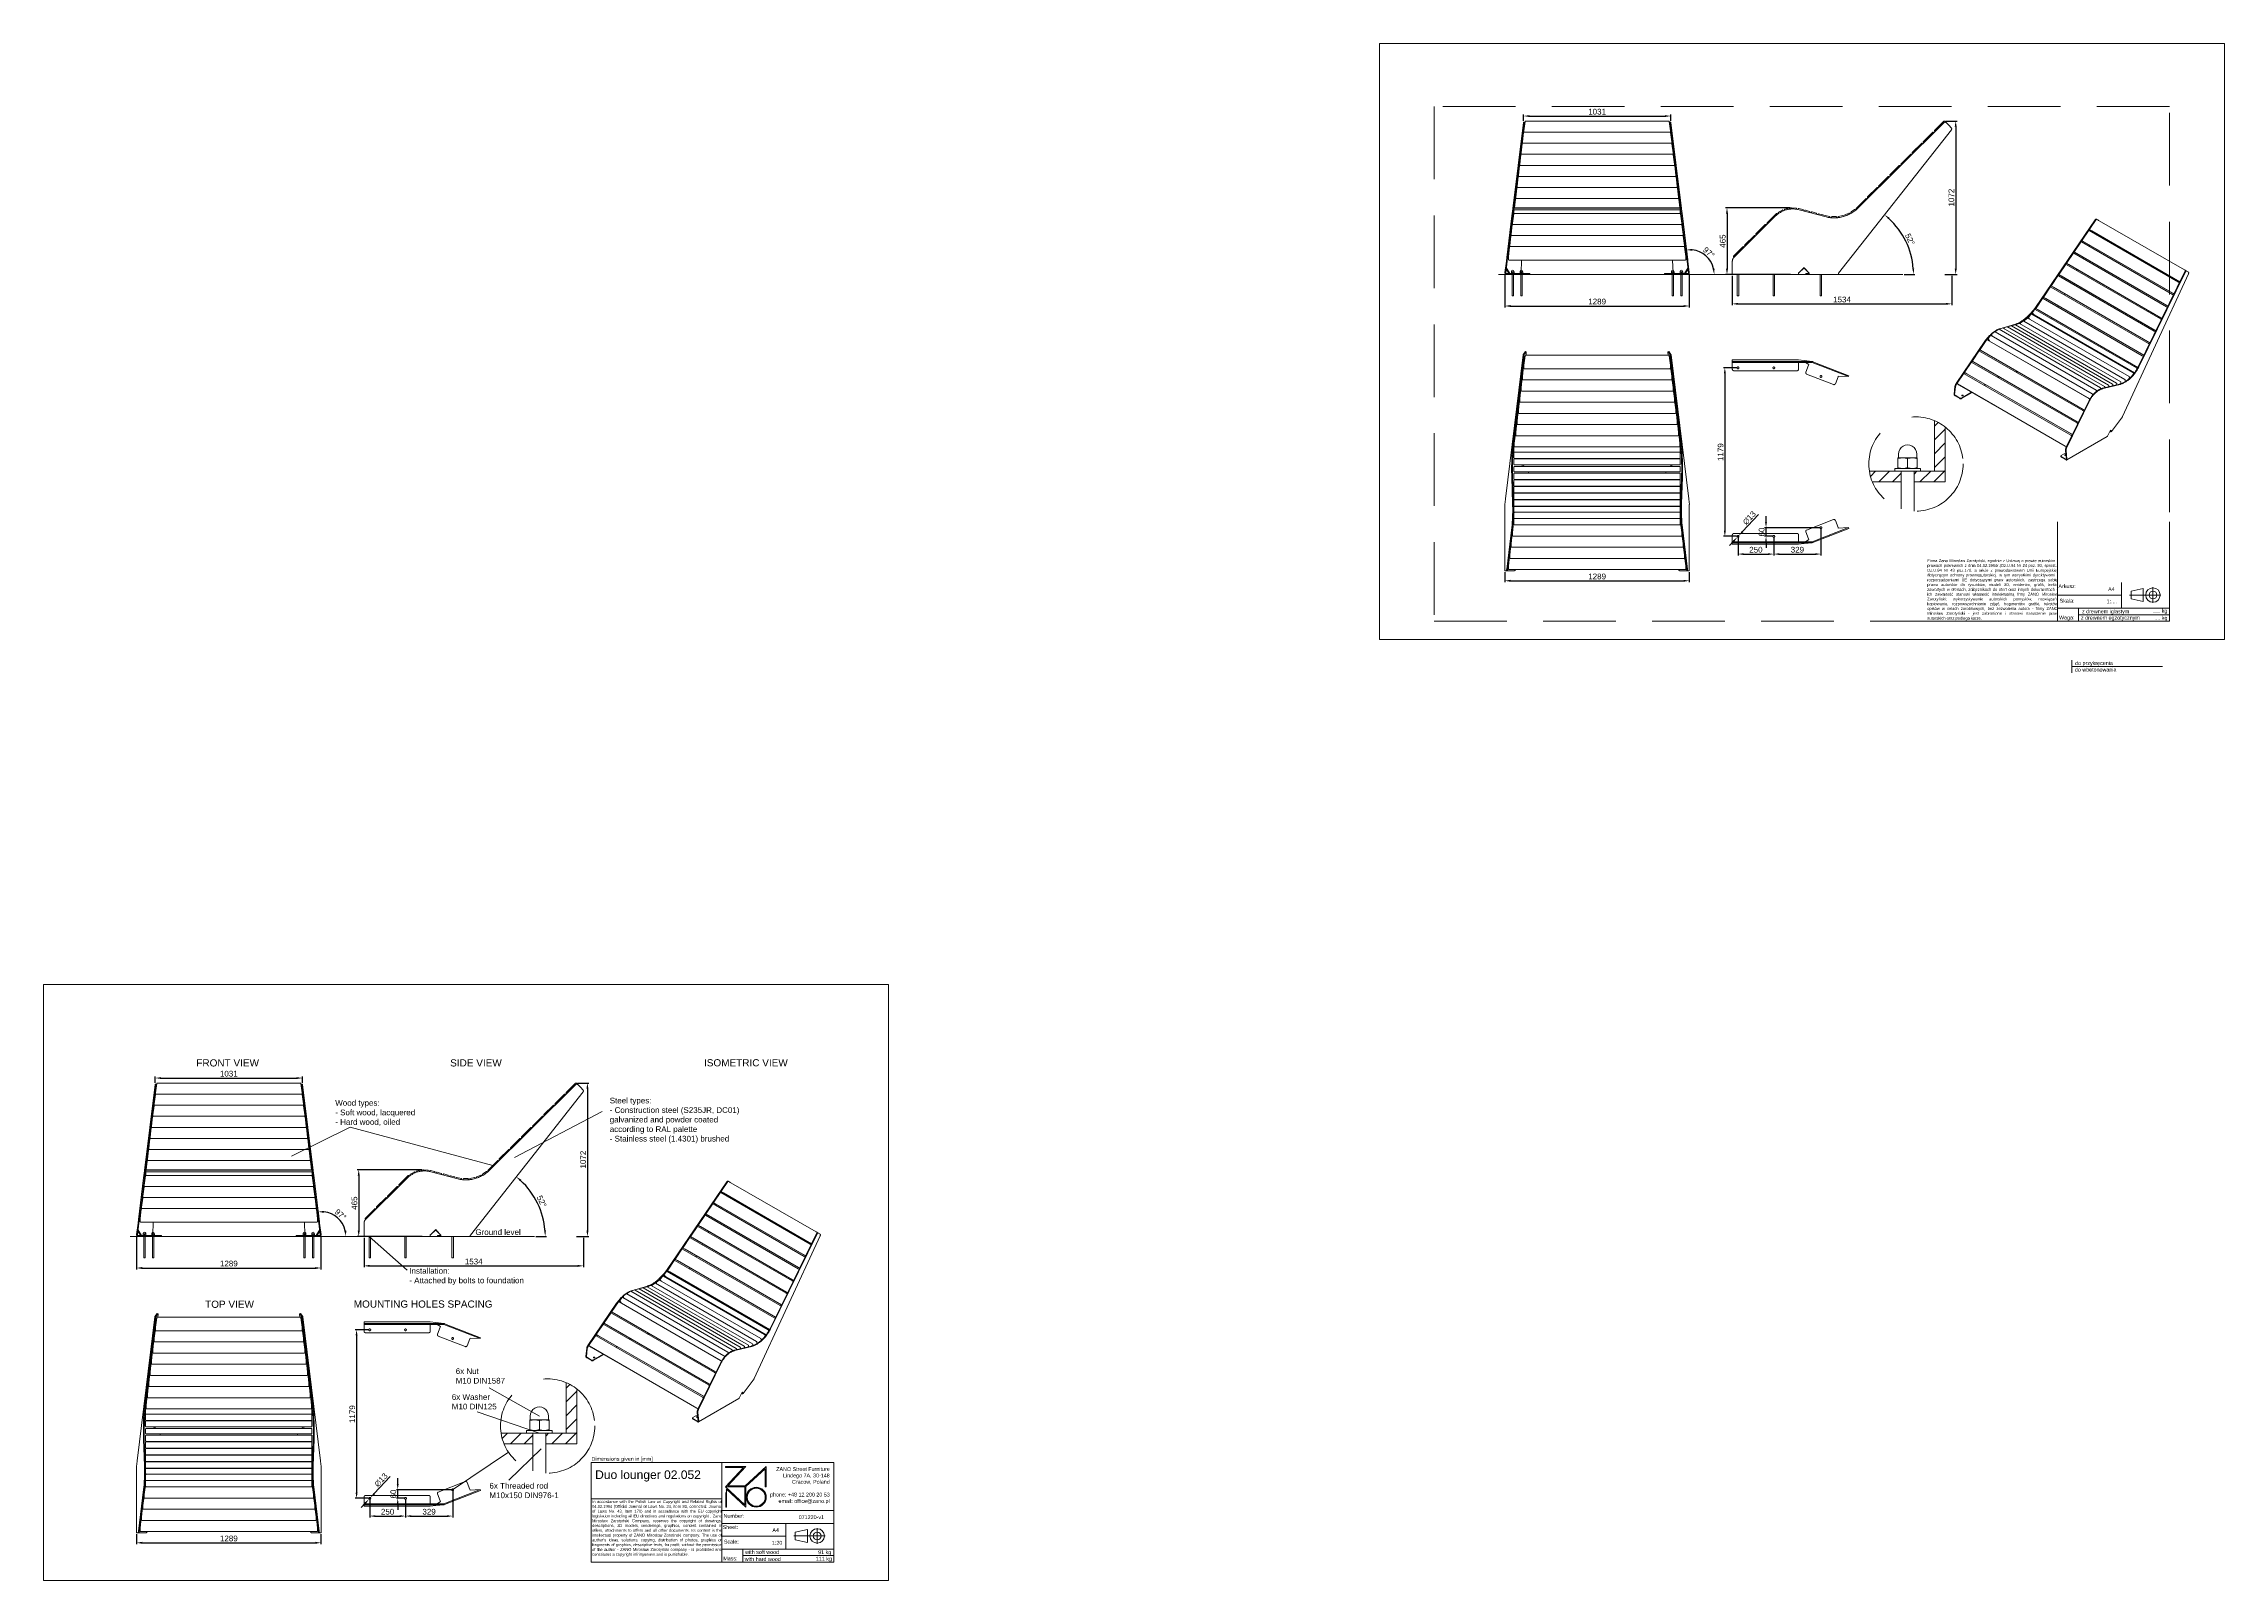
# Paper-space layout 'Layout1' of a CAD drawing. Header units: millimetres. Extents: x -15 to 747, y -7 to 530.
# The model-space entities are those that its viewports show. They can reach past a viewport. Long polylines and large blocks are cut down to what shows.
import ezdxf

# ---------------------------------------------------------------- set-up
doc = ezdxf.new("R2010")
doc.units = ezdxf.units.MM
doc.linetypes.add('HIDDEN', pattern=[1.905, 1.27, -0.635])
for name, color, linetype, lineweight in [('ZANO_O', 10, 'Continuous', 0), ('ZANO_R', 7, 'Continuous', 0), ('ZANO_R_przerywana', 7, 'HIDDEN', 0), ('ZANO_W', 1, 'Continuous', 0)]:
    doc.layers.add(name, color=color, linetype=linetype, lineweight=lineweight)
doc.layers.add('ZANO_P', color=7, linetype='Continuous', lineweight=0, true_color=0xffffff)
doc.styles.get("Standard").update_dxf_attribs({"font": 'ARIALUNI.TTF'})
doc.dimstyles.new('pl i ang', dxfattribs={"dimtxt": 50, "dimasz": 50, "dimexe": 1.25, "dimexo": 0.625, "dimgap": 10, "dimtad": 1, "dimtoh": 1, "dimtxsty": 'Standard', "dimcen": 2.5, "dimclrd": 1, "dimclre": 1, "dimclrt": 1, "dimadec": 0, "dimazin": 0, "dimtfac": 1, "dimtmove": 0, "dimatfit": 3, "dimfxl": 1, "dimarcsym": 1})

# ---------------------------------------------------------------- blocks, each defined once
blk = doc.blocks.new('*D393')
at = {"layer": 'ZANO_R', "color": 1, "lineweight": -2}
for p, q in [((2185, 2912), (1732, 2912)), ((1742, 2872), (1742, 2486)), ((2185, 2446), (1732, 2446))]:
    blk.add_line(p, q, dxfattribs=at)
at = {"layer": 'ZANO_R', "color": 1}
for points in [[(1749, 2872), (1735, 2872), (1742, 2912)], [(1735, 2486), (1749, 2486), (1742, 2446)]]:
    blk.add_solid(points, dxfattribs=at)
at = {"layer": 'ZANO_R', "color": 1, "insert": (1712, 2679), "char_height": 40, "attachment_point": 5, "rotation": 90}
blk.add_mtext('465', dxfattribs=at)
blk = doc.blocks.new('*D394')
at = {"layer": 'ZANO_R', "color": 1, "lineweight": -2}
for p, q in [((3271, 3519), (3351, 3519)), ((3341, 3479), (3341, 2486)), ((3265, 2446), (3351, 2446))]:
    blk.add_line(p, q, dxfattribs=at)
at = {"layer": 'ZANO_R', "color": 1}
for points in [[(3348, 3479), (3334, 3479), (3341, 3519)], [(3334, 2486), (3348, 2486), (3341, 2446)]]:
    blk.add_solid(points, dxfattribs=at)
at = {"layer": 'ZANO_R', "color": 1, "insert": (3311, 2983), "char_height": 40, "attachment_point": 5, "rotation": 90}
blk.add_mtext('1072', dxfattribs=at)
blk = doc.blocks.new('*D395')
at = {"layer": 'ZANO_R', "color": 1, "lineweight": -2}
for p, q in [((1779, 2436), (1779, 2230)), ((3313, 2436), (3313, 2230)), ((1819, 2240), (3273, 2240))]:
    blk.add_line(p, q, dxfattribs=at)
at = {"layer": 'ZANO_R', "color": 1}
for points in [[(1819, 2247), (1819, 2233), (1779, 2240)], [(3273, 2233), (3273, 2247), (3313, 2240)]]:
    blk.add_solid(points, dxfattribs=at)
at = {"layer": 'ZANO_R', "color": 1, "insert": (2546, 2270), "char_height": 40, "attachment_point": 5}
blk.add_mtext('1534', dxfattribs=at)
blk = doc.blocks.new('*D396')
at = {"layer": 'ZANO_W', "color": 1, "lineweight": -2}
for p, q in [((189, 2445), (189, 2215)), ((1478, 2445), (1478, 2215)), ((229, 2225), (1438, 2225))]:
    blk.add_line(p, q, dxfattribs=at)
at = {"layer": 'ZANO_W', "color": 1}
for points in [[(229, 2232), (229, 2218), (189, 2225)], [(1438, 2218), (1438, 2232), (1478, 2225)]]:
    blk.add_solid(points, dxfattribs=at)
at = {"layer": 'ZANO_W', "color": 1, "insert": (834, 2256), "char_height": 40, "attachment_point": 5}
blk.add_mtext('1289', dxfattribs=at)
blk = doc.blocks.new('*D397')
at = {"layer": 'ZANO_W', "color": 1, "lineweight": -2}
for p, q in [((319, 3521), (319, 3564)), ((359, 3554), (1309, 3554)), ((1349, 3521), (1349, 3564))]:
    blk.add_line(p, q, dxfattribs=at)
at = {"layer": 'ZANO_W', "color": 1}
for points in [[(359, 3560), (359, 3547), (319, 3554)], [(1309, 3547), (1309, 3560), (1349, 3554)]]:
    blk.add_solid(points, dxfattribs=at)
at = {"layer": 'ZANO_W', "color": 1, "insert": (834, 3584), "char_height": 40, "attachment_point": 5}
blk.add_mtext('1031', dxfattribs=at)
blk = doc.blocks.new('*D398')
at = {"layer": 'ZANO_W', "color": 1, "lineweight": -2}
for p, q in [((1809, 1793), (1717, 1793)), ((1727, 1753), (1727, 654)), ((1809, 614), (1717, 614))]:
    blk.add_line(p, q, dxfattribs=at)
at = {"layer": 'ZANO_W', "color": 1}
for points in [[(1734, 1753), (1720, 1753), (1727, 1793)], [(1720, 654), (1734, 654), (1727, 614)]]:
    blk.add_solid(points, dxfattribs=at)
at = {"layer": 'ZANO_W', "color": 1, "insert": (1697, 1203), "char_height": 40, "attachment_point": 5, "rotation": 90}
blk.add_mtext('1179', dxfattribs=at)
blk = doc.blocks.new('*D399')
at = {"layer": 'ZANO_W', "color": 1, "lineweight": -2}
for p, q in [((1819, 604), (1819, 480)), ((1859, 490), (2029, 490)), ((2069, 604), (2069, 480))]:
    blk.add_line(p, q, dxfattribs=at)
at = {"layer": 'ZANO_W', "color": 1}
for points in [[(1859, 496), (1859, 483), (1819, 490)], [(2029, 483), (2029, 496), (2069, 490)]]:
    blk.add_solid(points, dxfattribs=at)
at = {"layer": 'ZANO_W', "color": 1, "insert": (1944, 520), "char_height": 40, "attachment_point": 5}
blk.add_mtext('250', dxfattribs=at)
blk = doc.blocks.new('*D400')
at = {"layer": 'ZANO_W', "color": 1, "lineweight": -2}
for p, q in [((2399, 664), (2399, 480)), ((2069, 604), (2069, 480)), ((2109, 490), (2359, 490))]:
    blk.add_line(p, q, dxfattribs=at)
at = {"layer": 'ZANO_W', "color": 1}
for points in [[(2109, 496), (2109, 483), (2069, 490)], [(2359, 483), (2359, 496), (2399, 490)]]:
    blk.add_solid(points, dxfattribs=at)
at = {"layer": 'ZANO_W', "color": 1, "insert": (2234, 520), "char_height": 40, "attachment_point": 5}
blk.add_mtext('329', dxfattribs=at)
blk = doc.blocks.new('*D401')
at = {"layer": 'ZANO_W', "color": 1, "lineweight": -2}
for p, q in [((2389, 674), (2005, 674)), ((2059, 614), (2005, 614)), ((2015, 714), (2015, 754)), ((2015, 614), (2015, 674)), ((2015, 574), (2015, 534))]:
    blk.add_line(p, q, dxfattribs=at)
at = {"layer": 'ZANO_W', "color": 1}
for points in [[(2008, 714), (2021, 714), (2015, 674)], [(2021, 574), (2008, 574), (2015, 614)]]:
    blk.add_solid(points, dxfattribs=at)
at = {"layer": 'ZANO_W', "color": 1, "insert": (1984, 644), "char_height": 40, "attachment_point": 5, "rotation": 90}
blk.add_mtext('60', dxfattribs=at)
blk = doc.blocks.new('*D402')
at = {"layer": 'ZANO_W', "color": 1, "lineweight": -2}
for p, q in [((189, 363), (189, 293)), ((1478, 363), (1478, 293)), ((229, 303), (1438, 303))]:
    blk.add_line(p, q, dxfattribs=at)
at = {"layer": 'ZANO_W', "color": 1}
for points in [[(229, 310), (229, 296), (189, 303)], [(1438, 296), (1438, 310), (1478, 303)]]:
    blk.add_solid(points, dxfattribs=at)
at = {"layer": 'ZANO_W', "color": 1, "insert": (834, 333), "char_height": 40, "attachment_point": 5}
blk.add_mtext('1289', dxfattribs=at)
blk = doc.blocks.new('*D403')
at = {"layer": 'ZANO_W', "color": 1, "lineweight": -2}
blk.add_line((2981, 2446), (3056, 2446), dxfattribs=at)
blk.add_arc((2516, 2446), 530, 4.3219, 47.5008, dxfattribs=at)
at = {"layer": 'ZANO_W', "color": 1}
for points in [[(2879, 2842), (2870, 2832), (2844, 2863)], [(3038, 2486), (3051, 2487), (3046, 2446)]]:
    blk.add_solid(points, dxfattribs=at)
at = {"layer": 'ZANO_W', "color": 1, "insert": (3021, 2691), "char_height": 40, "attachment_point": 5, "rotation": 295.9114}
blk.add_mtext('52%%d', dxfattribs=at)
blk = doc.blocks.new('*D404')
at = {"layer": 'ZANO_W', "color": 1, "lineweight": -2}
blk.add_line((1467, 2549), (1458, 2628), dxfattribs=at)
blk.add_arc((1480, 2446), 173, 13.3043, 83.6958, dxfattribs=at)
at = {"layer": 'ZANO_W', "color": 1}
for points in [[(1499, 2625), (1499, 2611), (1459, 2618)], [(1641, 2485), (1655, 2487), (1653, 2446)]]:
    blk.add_solid(points, dxfattribs=at)
at = {"layer": 'ZANO_W', "color": 1, "insert": (1615, 2599), "char_height": 40, "attachment_point": 5, "rotation": 318.5001}
blk.add_mtext('97%%d', dxfattribs=at)
blk = doc.blocks.new('*D407')
at = {"layer": 'ZANO_W', "color": 1, "lineweight": -2}
for p, q in [((1962, 766), (1851, 648)), ((1815, 609), (1824, 618)), ((1787, 580), (1760, 550))]:
    blk.add_line(p, q, dxfattribs=at)
at = {"layer": 'ZANO_W', "color": 1}
for points in [[(1846, 652), (1856, 643), (1824, 618)], [(1792, 575), (1783, 584), (1815, 609)]]:
    blk.add_solid(points, dxfattribs=at)
at = {"layer": 'ZANO_W', "color": 1, "insert": (1898, 742), "char_height": 40, "attachment_point": 5, "rotation": 46.8714}
blk.add_mtext('∅13', dxfattribs=at)

msp = doc.modelspace()

# ---------------------------------------------------------------- linework, layer by layer
at = {"layer": 'ZANO_R'}
for p, q in [((318.2, 3507.8), (244.4, 2906.9)), ((324.1, 3507.1), (250.4, 2906.2)), ((318.5, 3510.8), (318.2, 3507.8)), ((318.5, 3510.8), (324.5, 3510)), ((321.9, 3450.4), (329.8, 3515.2)), ((324.5, 3510), (324.1, 3507.1)), ((329.8, 3515.2), (329.9, 3515.3)), ((329.9, 3515.7), (330, 3515.8)), ((329.9, 3515.6), (329.9, 3515.7)), ((329.9, 3515.4), (329.9, 3515.6)), ((329.9, 3515.3), (329.9, 3515.4)), ((330, 3516), (330.1, 3516.1)), ((330, 3515.8), (330, 3516)), ((330.1, 3516.2), (330.2, 3516.4)), ((330.1, 3516.1), (330.1, 3516.2)), ((330.2, 3516.5), (330.3, 3516.6)), ((330.2, 3516.4), (330.2, 3516.5)), ((330.3, 3516.6), (330.4, 3516.7)), ((330.4, 3516.8), (330.5, 3517)), ((330.4, 3516.7), (330.4, 3516.8)), ((330.5, 3517), (330.6, 3517.1)), ((330.6, 3517.1), (330.7, 3517.2)), ((330.7, 3517.2), (330.8, 3517.3)), ((330.8, 3517.3), (330.9, 3517.4)), ((330.9, 3517.4), (331, 3517.5)), ((331, 3517.5), (331.1, 3517.6)), ((331.1, 3517.6), (331.2, 3517.7)), ((331.2, 3517.7), (331.3, 3517.8)), ((331.3, 3517.8), (331.4, 3517.9)), ((331.4, 3517.9), (331.5, 3517.9)), ((331.5, 3517.9), (331.6, 3518)), ((331.6, 3518), (331.7, 3518.1)), ((331.7, 3518.1), (331.8, 3518.2)), ((331.8, 3518.2), (332, 3518.2)), ((332, 3518.2), (332.1, 3518.3)), ((332.1, 3518.3), (332.2, 3518.3)), ((332.2, 3518.3), (332.3, 3518.4)), ((332.3, 3518.4), (332.5, 3518.4)), ((332.5, 3518.4), (332.6, 3518.5)), ((332.6, 3518.5), (332.7, 3518.5)), ((332.7, 3518.5), (332.9, 3518.6)), ((332.9, 3518.6), (333, 3518.6)), ((333, 3518.6), (333.1, 3518.6)), ((333.1, 3518.6), (333.3, 3518.6)), ((333.3, 3518.6), (333.4, 3518.7)), ((333.4, 3518.7), (333.5, 3518.7)), ((333.5, 3518.7), (333.7, 3518.7)), ((333.7, 3518.7), (333.8, 3518.7)), ((333.8, 3518.7), (1334.1, 3518.7)), ((1334.1, 3518.7), (1334.2, 3518.7)), ((1334.2, 3518.7), (1334.4, 3518.7)), ((1334.4, 3518.7), (1334.5, 3518.7)), ((1334.5, 3518.7), (1334.6, 3518.6)), ((1334.6, 3518.6), (1334.8, 3518.6)), ((1334.8, 3518.6), (1334.9, 3518.6)), ((1334.9, 3518.6), (1335, 3518.6)), ((1335, 3518.6), (1335.2, 3518.5)), ((1335.2, 3518.5), (1335.3, 3518.5)), ((1335.3, 3518.5), (1335.4, 3518.4)), ((1335.4, 3518.4), (1335.6, 3518.4)), ((1335.6, 3518.4), (1335.7, 3518.3)), ((1335.7, 3518.3), (1335.8, 3518.3)), ((1335.8, 3518.3), (1335.9, 3518.2)), ((1335.9, 3518.2), (1336.1, 3518.2)), ((1336.1, 3518.2), (1336.2, 3518.1)), ((1336.2, 3518.1), (1336.3, 3518)), ((1336.3, 3518), (1336.4, 3517.9)), ((1336.4, 3517.9), (1336.5, 3517.9)), ((1336.5, 3517.9), (1336.6, 3517.8)), ((1336.6, 3517.8), (1336.7, 3517.7)), ((1336.7, 3517.7), (1336.8, 3517.6)), ((1336.8, 3517.6), (1336.9, 3517.5)), ((1336.9, 3517.5), (1337, 3517.4)), ((1337, 3517.4), (1337.1, 3517.3)), ((1337.1, 3517.3), (1337.2, 3517.2)), ((1337.2, 3517.2), (1337.3, 3517.1)), ((1337.3, 3517.1), (1337.4, 3517)), ((1337.4, 3517), (1337.5, 3516.8)), ((1337.5, 3516.8), (1337.5, 3516.7)), ((1337.5, 3516.7), (1337.6, 3516.6)), ((1337.6, 3516.6), (1337.7, 3516.5)), ((1337.7, 3516.5), (1337.7, 3516.4)), ((1337.7, 3516.4), (1337.8, 3516.2)), ((1337.8, 3516.2), (1337.8, 3516.1)), ((1337.8, 3516.1), (1337.9, 3516)), ((1337.9, 3516), (1337.9, 3515.8)), ((1337.9, 3515.8), (1338, 3515.7)), ((1338, 3515.7), (1338, 3515.6)), ((1338, 3515.6), (1338, 3515.4)), ((1338, 3515.4), (1338, 3515.3)), ((1338, 3515.3), (1338.1, 3515.2)), ((1338.1, 3515.2), (1346, 3450.4)), ((1349.4, 3510.8), (1343.4, 3510)), ((1343.4, 3510), (1343.8, 3507.1)), ((1343.8, 3507.1), (1417.5, 2906.2)), ((1349.4, 3510.8), (1349.7, 3507.8)), ((1349.7, 3507.8), (1423.5, 2906.9)), ((3260.2, 3507.8), (2654.8, 2906.9)), ((3258.6, 3517.5), (3193.3, 3452.7)), ((3258.6, 3517.5), (3258.7, 3517.6)), ((3258.7, 3517.6), (3258.8, 3517.7)), ((3258.8, 3517.7), (3258.9, 3517.8)), ((3258.9, 3517.8), (3259, 3517.9)), ((3259, 3517.9), (3259.1, 3518)), ((3259.1, 3518), (3259.2, 3518)), ((3259.2, 3518), (3259.3, 3518.1)), ((3259.3, 3518.1), (3259.4, 3518.2)), ((3259.4, 3518.2), (3259.6, 3518.2)), ((3259.6, 3518.2), (3259.7, 3518.3)), ((3259.7, 3518.3), (3259.8, 3518.4)), ((3259.8, 3518.4), (3259.9, 3518.4)), ((3259.9, 3518.4), (3260.1, 3518.5)), ((3260.1, 3518.5), (3260.2, 3518.5)), ((3260.2, 3518.5), (3260.3, 3518.5)), ((3260.4, 3508.1), (3260.2, 3507.8)), ((3260.3, 3518.5), (3260.5, 3518.6)), ((3260.7, 3508.3), (3260.4, 3508.1)), ((3260.5, 3518.6), (3260.6, 3518.6)), ((3260.6, 3518.6), (3260.7, 3518.6)), ((3260.7, 3518.6), (3260.9, 3518.6)), ((3261, 3508.5), (3260.7, 3508.3)), ((3260.9, 3518.6), (3261, 3518.7)), ((3261, 3518.7), (3261.1, 3518.7)), ((3261.2, 3508.8), (3261, 3508.5)), ((3261.1, 3518.7), (3261.3, 3518.7)), ((3261.5, 3509), (3261.2, 3508.8)), ((3261.3, 3518.7), (3261.4, 3518.7)), ((3261.4, 3518.7), (3261.5, 3518.7)), ((3261.5, 3518.7), (3261.7, 3518.7)), ((3261.8, 3509.2), (3261.5, 3509)), ((3261.7, 3518.7), (3261.8, 3518.7)), ((3261.8, 3518.7), (3261.9, 3518.6)), ((3262.1, 3509.3), (3261.8, 3509.2)), ((3261.9, 3518.6), (3262.1, 3518.6)), ((3262.1, 3518.6), (3262.2, 3518.6)), ((3262.4, 3509.5), (3262.1, 3509.3)), ((3262.2, 3518.6), (3262.4, 3518.6)), ((3262.4, 3518.6), (3262.5, 3518.5)), ((3262.7, 3509.7), (3262.4, 3509.5)), ((3262.5, 3518.5), (3262.6, 3518.5)), ((3262.6, 3518.5), (3262.7, 3518.4)), ((3262.7, 3518.4), (3262.9, 3518.4)), ((3263, 3509.8), (3262.7, 3509.7)), ((3262.9, 3518.4), (3263, 3518.3)), ((3263, 3518.3), (3263.1, 3518.3)), ((3263.4, 3510), (3263, 3509.8)), ((3263.1, 3518.3), (3263.2, 3518.2)), ((3263.2, 3518.2), (3263.4, 3518.2)), ((3263.4, 3518.2), (3263.5, 3518.1)), ((3263.7, 3510.1), (3263.4, 3510)), ((3263.5, 3518.1), (3263.6, 3518)), ((3263.6, 3518), (3263.7, 3517.9)), ((3263.7, 3517.9), (3263.8, 3517.9)), ((3264, 3510.2), (3263.7, 3510.1)), ((3263.8, 3517.9), (3263.9, 3517.8)), ((3263.9, 3517.8), (3264, 3517.7)), ((3264, 3517.7), (3264.1, 3517.6)), ((3264.3, 3510.3), (3264, 3510.2)), ((3264.1, 3517.6), (3264.2, 3517.5)), ((3272.2, 3509.4), (3264.2, 3517.5)), ((3264.7, 3510.4), (3264.3, 3510.3)), ((3265, 3510.5), (3264.7, 3510.4)), ((3265.3, 3510.6), (3265, 3510.5)), ((3265.7, 3510.6), (3265.3, 3510.6)), ((3266, 3510.7), (3265.7, 3510.6)), ((3266.4, 3510.7), (3266, 3510.7)), ((3266.7, 3510.7), (3266.4, 3510.7)), ((3267.1, 3510.8), (3266.7, 3510.7)), ((3267.4, 3510.8), (3267.1, 3510.8)), ((3267.8, 3510.7), (3267.4, 3510.8)), ((3268.1, 3510.7), (3267.8, 3510.7)), ((3268.5, 3510.7), (3268.1, 3510.7)), ((3268.8, 3510.6), (3268.5, 3510.7)), ((3269.2, 3510.6), (3268.8, 3510.6)), ((3269.5, 3510.5), (3269.2, 3510.6)), ((3269.8, 3510.4), (3269.5, 3510.5)), ((3270.2, 3510.3), (3269.8, 3510.4)), ((3270.5, 3510.2), (3270.2, 3510.3)), ((3270.8, 3510.1), (3270.5, 3510.2)), ((3271.2, 3510), (3270.8, 3510.1)), ((3271.5, 3509.8), (3271.2, 3510)), ((3271.8, 3509.7), (3271.5, 3509.8)), ((3272.1, 3509.5), (3271.8, 3509.7)), ((3272.4, 3509.3), (3272.1, 3509.5)), ((3272.7, 3509.2), (3272.4, 3509.3)), ((3273, 3509), (3272.7, 3509.2)), ((3273.3, 3508.8), (3273, 3509)), ((3273.5, 3508.5), (3273.3, 3508.8)), ((3273.8, 3508.3), (3273.5, 3508.5)), ((3274.1, 3508.1), (3273.8, 3508.3)), ((3274.3, 3507.8), (3274.1, 3508.1)), ((3288.5, 3493.8), (3274.3, 3507.8)), ((302.9, 3295.4), (310.8, 3360.2)), ((310.8, 3360.3), (310.9, 3360.5)), ((310.8, 3360.2), (310.8, 3360.3)), ((310.9, 3360.7), (311, 3360.9)), ((310.9, 3360.6), (310.9, 3360.7)), ((310.9, 3360.5), (310.9, 3360.6)), ((311, 3361.1), (311.1, 3361.3)), ((311, 3361), (311, 3361.1)), ((311, 3360.9), (311, 3361)), ((311.1, 3361.3), (311.2, 3361.4)), ((311.2, 3361.5), (311.3, 3361.6)), ((311.2, 3361.4), (311.2, 3361.5)), ((311.3, 3361.7), (311.4, 3361.9)), ((311.3, 3361.6), (311.3, 3361.7)), ((311.4, 3361.9), (311.5, 3362)), ((311.5, 3362), (311.6, 3362.1)), ((311.6, 3362.1), (311.7, 3362.2)), ((311.7, 3362.3), (311.8, 3362.4)), ((311.7, 3362.2), (311.7, 3362.3)), ((311.8, 3362.4), (311.9, 3362.5)), ((311.9, 3362.5), (312, 3362.6)), ((312, 3362.6), (312.1, 3362.7)), ((312.1, 3362.7), (312.2, 3362.8)), ((312.2, 3362.8), (312.3, 3362.9)), ((312.3, 3372.6), (312.4, 3372.7)), ((312.3, 3372.5), (312.3, 3372.6)), ((312.3, 3372.4), (312.3, 3372.5)), ((312.3, 3372.4), (312.3, 3362.9)), ((312.3, 3362.9), (312.5, 3363)), ((312.4, 3372.9), (320.3, 3437.7)), ((312.4, 3372.7), (312.4, 3372.9)), ((312.5, 3363), (312.6, 3363)), ((312.6, 3363), (312.7, 3363.1)), ((312.7, 3363.1), (312.8, 3363.2)), ((312.8, 3363.2), (312.9, 3363.2)), ((312.9, 3363.2), (313.1, 3363.3)), ((313.1, 3363.3), (313.2, 3363.4)), ((313.2, 3363.4), (313.3, 3363.4)), ((313.3, 3363.4), (313.4, 3363.5)), ((313.4, 3363.5), (313.6, 3363.5)), ((313.6, 3363.5), (313.7, 3363.6)), ((313.7, 3363.6), (313.8, 3363.6)), ((313.8, 3363.6), (314, 3363.6)), ((314, 3363.6), (314.1, 3363.6)), ((314.1, 3363.6), (314.2, 3363.7)), ((314.2, 3363.7), (314.4, 3363.7)), ((314.4, 3363.7), (314.5, 3363.7)), ((314.5, 3363.7), (314.6, 3363.7)), ((314.6, 3363.7), (314.8, 3363.7)), ((314.8, 3363.7), (1353.1, 3363.7)), ((320.3, 3437.8), (320.4, 3438)), ((320.3, 3437.7), (320.3, 3437.8)), ((320.4, 3438.2), (320.5, 3438.4)), ((320.4, 3438.1), (320.4, 3438.2)), ((320.4, 3438), (320.4, 3438.1)), ((320.5, 3438.5), (320.6, 3438.6)), ((320.5, 3438.4), (320.5, 3438.5)), ((320.6, 3438.7), (320.7, 3438.9)), ((320.6, 3438.6), (320.6, 3438.7)), ((320.7, 3439), (320.8, 3439.1)), ((320.7, 3438.9), (320.7, 3439)), ((320.8, 3439.1), (320.9, 3439.2)), ((320.9, 3439.4), (321, 3439.5)), ((320.9, 3439.2), (320.9, 3439.4)), ((321, 3439.5), (321.1, 3439.6)), ((321.1, 3439.6), (321.2, 3439.7)), ((321.2, 3439.7), (321.3, 3439.8)), ((321.3, 3439.8), (321.4, 3439.9)), ((321.4, 3440), (321.5, 3440.1)), ((321.4, 3439.9), (321.4, 3440)), ((321.5, 3440.1), (321.6, 3440.2)), ((321.6, 3440.2), (321.8, 3440.3)), ((321.8, 3440.3), (321.9, 3440.4)), ((321.9, 3450.2), (321.9, 3450.4)), ((321.9, 3450.1), (321.9, 3450.2)), ((321.9, 3450), (321.9, 3450.1)), ((321.9, 3449.9), (321.9, 3450)), ((321.9, 3449.9), (321.9, 3440.4)), ((321.9, 3440.4), (322, 3440.4)), ((322, 3440.4), (322.1, 3440.5)), ((322.1, 3440.5), (322.2, 3440.6)), ((322.2, 3440.6), (322.3, 3440.7)), ((322.3, 3440.7), (322.4, 3440.7)), ((322.4, 3493), (322.4, 3493.1)), ((322.4, 3492.9), (322.4, 3493)), ((322.4, 3492.8), (322.4, 3492.9)), ((322.4, 3492.7), (322.4, 3492.8)), ((322.4, 3492.6), (322.4, 3492.7)), ((322.4, 3492.5), (322.4, 3492.6)), ((322.4, 3492.4), (322.4, 3492.5)), ((322.4, 3492.3), (322.4, 3492.4)), ((322.5, 3492.2), (322.4, 3492.3)), ((322.4, 3440.7), (322.6, 3440.8)), ((322.5, 3492.1), (322.5, 3492.2)), ((322.5, 3492), (322.5, 3492.1)), ((322.5, 3491.9), (322.5, 3492)), ((322.6, 3491.8), (322.5, 3491.9)), ((322.6, 3491.7), (322.6, 3491.8)), ((322.6, 3491.8), (322.6, 3491.8)), ((322.7, 3491.6), (322.6, 3491.7)), ((322.6, 3440.8), (322.7, 3440.9)), ((322.7, 3491.5), (322.7, 3491.6)), ((322.8, 3491.4), (322.7, 3491.5)), ((322.7, 3440.9), (322.8, 3440.9)), ((322.8, 3491.3), (322.8, 3491.4)), ((322.9, 3491.2), (322.8, 3491.3)), ((322.8, 3440.9), (322.9, 3441)), ((322.9, 3491.2), (326.2, 3485.9)), ((322.9, 3441), (323.1, 3441)), ((323.1, 3441), (323.2, 3441)), ((323.2, 3441), (323.3, 3441.1)), ((323.3, 3441.1), (323.5, 3441.1)), ((323.5, 3441.1), (323.6, 3441.1)), ((323.6, 3441.1), (323.7, 3441.2)), ((323.7, 3441.2), (323.9, 3441.2)), ((323.9, 3441.2), (324, 3441.2)), ((324, 3441.2), (324.2, 3441.2)), ((324.2, 3441.2), (324.3, 3441.2)), ((324.3, 3441.2), (1343.6, 3441.2)), ((1345, 3491.2), (1341.7, 3485.9)), ((1343.6, 3441.2), (1343.7, 3441.2)), ((1343.7, 3441.2), (1343.9, 3441.2)), ((1343.9, 3441.2), (1344, 3441.2)), ((1344, 3441.2), (1344.2, 3441.2)), ((1344.2, 3441.2), (1344.3, 3441.1)), ((1344.3, 3441.1), (1344.4, 3441.1)), ((1344.4, 3441.1), (1344.6, 3441.1)), ((1344.6, 3441.1), (1344.7, 3441)), ((1344.7, 3441), (1344.8, 3441)), ((1344.8, 3441), (1345, 3441)), ((1345, 3491.2), (1345.1, 3491.3)), ((1345, 3441), (1345.1, 3440.9)), ((1345.1, 3491.4), (1345.2, 3491.5)), ((1345.1, 3491.3), (1345.1, 3491.4)), ((1345.1, 3440.9), (1345.2, 3440.9)), ((1345.2, 3491.6), (1345.3, 3491.7)), ((1345.2, 3491.5), (1345.2, 3491.6)), ((1345.2, 3440.9), (1345.3, 3440.8)), ((1345.3, 3491.8), (1345.4, 3491.9)), ((1345.3, 3491.7), (1345.3, 3491.8)), ((1345.3, 3491.8), (1345.3, 3491.8)), ((1345.3, 3440.8), (1345.5, 3440.7)), ((1345.4, 3492.2), (1345.5, 3492.3)), ((1345.4, 3492.1), (1345.4, 3492.2)), ((1345.4, 3492), (1345.4, 3492.1)), ((1345.4, 3491.9), (1345.4, 3492)), ((1345.5, 3493), (1345.5, 3493.1)), ((1345.5, 3492.9), (1345.5, 3493)), ((1345.5, 3492.8), (1345.5, 3492.9)), ((1345.5, 3492.7), (1345.5, 3492.8)), ((1345.5, 3492.6), (1345.5, 3492.7)), ((1345.5, 3492.5), (1345.5, 3492.6)), ((1345.5, 3492.4), (1345.5, 3492.5)), ((1345.5, 3492.3), (1345.5, 3492.4)), ((1345.5, 3440.7), (1345.6, 3440.7)), ((1345.6, 3440.7), (1345.7, 3440.6)), ((1345.7, 3440.6), (1345.8, 3440.5)), ((1345.8, 3440.5), (1345.9, 3440.4)), ((1345.9, 3440.4), (1346, 3440.4)), ((1346, 3450.4), (1346, 3450.2)), ((1346, 3450.2), (1346, 3450.1)), ((1346, 3450.1), (1346, 3450)), ((1346, 3450), (1346, 3449.9)), ((1346, 3449.9), (1346, 3440.4)), ((1346, 3440.4), (1346.2, 3440.3)), ((1346.2, 3440.3), (1346.3, 3440.2)), ((1346.3, 3440.2), (1346.4, 3440.1)), ((1346.4, 3440.1), (1346.5, 3440)), ((1346.5, 3440), (1346.6, 3439.9)), ((1346.6, 3439.9), (1346.6, 3439.8)), ((1346.6, 3439.8), (1346.7, 3439.7)), ((1346.7, 3439.7), (1346.8, 3439.6)), ((1346.8, 3439.6), (1346.9, 3439.5)), ((1346.9, 3439.5), (1347, 3439.4)), ((1347, 3439.4), (1347, 3439.2)), ((1347, 3439.2), (1347.1, 3439.1)), ((1347.1, 3439.1), (1347.2, 3439)), ((1347.2, 3439), (1347.2, 3438.9)), ((1347.2, 3438.9), (1347.3, 3438.7)), ((1347.3, 3438.7), (1347.3, 3438.6)), ((1347.3, 3438.6), (1347.4, 3438.5)), ((1347.4, 3438.5), (1347.4, 3438.4)), ((1347.4, 3438.4), (1347.5, 3438.2)), ((1347.5, 3438.2), (1347.5, 3438.1)), ((1347.5, 3438.1), (1347.5, 3438)), ((1347.5, 3438), (1347.6, 3437.8)), ((1347.6, 3437.8), (1347.6, 3437.7)), ((1347.6, 3437.7), (1355.5, 3372.9)), ((1353.1, 3363.7), (1353.3, 3363.7)), ((1353.3, 3363.7), (1353.4, 3363.7)), ((1353.4, 3363.7), (1353.5, 3363.7)), ((1353.5, 3363.7), (1353.7, 3363.7)), ((1353.7, 3363.7), (1353.8, 3363.6)), ((1353.8, 3363.6), (1353.9, 3363.6)), ((1353.9, 3363.6), (1354.1, 3363.6)), ((1354.1, 3363.6), (1354.2, 3363.6)), ((1354.2, 3363.6), (1354.3, 3363.5)), ((1354.3, 3363.5), (1354.5, 3363.5)), ((1354.5, 3363.5), (1354.6, 3363.4)), ((1354.6, 3363.4), (1354.7, 3363.4)), ((1354.7, 3363.4), (1354.9, 3363.3)), ((1354.9, 3363.3), (1355, 3363.2)), ((1355, 3363.2), (1355.1, 3363.2)), ((1355.1, 3363.2), (1355.2, 3363.1)), ((1355.2, 3363.1), (1355.3, 3363)), ((1355.3, 3363), (1355.4, 3363)), ((1355.4, 3363), (1355.6, 3362.9)), ((1355.5, 3372.9), (1355.5, 3372.7)), ((1355.5, 3372.7), (1355.6, 3372.6)), ((1355.6, 3372.6), (1355.6, 3372.5)), ((1355.6, 3372.5), (1355.6, 3372.4)), ((1355.6, 3372.4), (1355.6, 3362.9)), ((1355.6, 3362.9), (1355.7, 3362.8)), ((1355.7, 3362.8), (1355.8, 3362.7)), ((1355.8, 3362.7), (1355.9, 3362.6)), ((1355.9, 3362.6), (1356, 3362.5)), ((1356, 3362.5), (1356.1, 3362.4)), ((1356.1, 3362.4), (1356.2, 3362.3)), ((1356.2, 3362.3), (1356.2, 3362.2)), ((1356.2, 3362.2), (1356.3, 3362.1)), ((1356.3, 3362.1), (1356.4, 3362)), ((1356.4, 3362), (1356.5, 3361.9)), ((1356.5, 3361.9), (1356.6, 3361.7)), ((1356.6, 3361.7), (1356.6, 3361.6)), ((1356.6, 3361.6), (1356.7, 3361.5)), ((1356.7, 3361.5), (1356.8, 3361.4)), ((1356.8, 3361.4), (1356.8, 3361.3)), ((1356.8, 3361.3), (1356.9, 3361.1)), ((1356.9, 3361.1), (1356.9, 3361)), ((1356.9, 3361), (1356.9, 3360.9)), ((1356.9, 3360.9), (1357, 3360.7)), ((1357, 3360.7), (1357, 3360.6)), ((1357, 3360.6), (1357, 3360.5)), ((1357, 3360.5), (1357.1, 3360.3)), ((1357.1, 3360.3), (1357.1, 3360.2)), ((1357.1, 3360.2), (1365, 3295.4)), ((3310.6, 3457.1), (2522.5, 2454.6)), ((3102.4, 3362.5), (3037.1, 3297.7)), ((3102.5, 3362.6), (3102.4, 3362.5)), ((3102.6, 3362.7), (3102.5, 3362.6)), ((3102.7, 3362.8), (3102.6, 3362.7)), ((3102.8, 3362.9), (3102.7, 3362.8)), ((3103, 3363), (3102.8, 3362.9)), ((3103.1, 3363.1), (3103, 3363)), ((3103.2, 3363.1), (3103.1, 3363.1)), ((3103.3, 3363.2), (3103.2, 3363.1)), ((3103.4, 3363.3), (3103.3, 3363.2)), ((3103.5, 3363.3), (3103.4, 3363.3)), ((3103.7, 3363.4), (3103.5, 3363.3)), ((3103.8, 3363.4), (3103.7, 3363.4)), ((3103.9, 3363.5), (3103.8, 3363.4)), ((3104, 3363.5), (3103.9, 3363.5)), ((3104.2, 3363.6), (3104, 3363.5)), ((3104.3, 3363.6), (3104.2, 3363.6)), ((3104.4, 3363.6), (3104.3, 3363.6)), ((3104.6, 3363.6), (3104.4, 3363.6)), ((3104.7, 3363.7), (3104.6, 3363.6)), ((3104.9, 3363.7), (3104.7, 3363.7)), ((3105, 3363.7), (3104.9, 3363.7)), ((3105.1, 3363.7), (3105, 3363.7)), ((3105.3, 3363.7), (3105.1, 3363.7)), ((3105.4, 3363.7), (3105.3, 3363.7)), ((3105.5, 3363.7), (3105.4, 3363.7)), ((3105.7, 3363.7), (3105.5, 3363.7)), ((3105.8, 3363.7), (3105.7, 3363.7)), ((3105.9, 3363.6), (3105.8, 3363.7)), ((3106.1, 3363.6), (3105.9, 3363.6)), ((3106.2, 3363.6), (3106.1, 3363.6)), ((3106.3, 3363.6), (3106.2, 3363.6)), ((3106.5, 3363.5), (3106.3, 3363.6)), ((3106.6, 3363.5), (3106.5, 3363.5)), ((3106.7, 3363.4), (3106.6, 3363.5)), ((3106.9, 3363.4), (3106.7, 3363.4)), ((3107, 3363.3), (3106.9, 3363.4)), ((3107.1, 3363.2), (3107, 3363.3)), ((3107.2, 3363.2), (3107.1, 3363.2)), ((3107.3, 3363.1), (3107.2, 3363.2)), ((3107.5, 3363), (3107.3, 3363.1)), ((3107.6, 3363), (3107.5, 3363)), ((3107.7, 3362.9), (3107.6, 3363)), ((3107.8, 3362.8), (3107.7, 3362.9)), ((3107.9, 3362.7), (3107.8, 3362.8)), ((3108, 3362.6), (3107.9, 3362.7)), ((3108.1, 3362.5), (3108, 3362.6)), ((3110.9, 3359.7), (3108.1, 3362.5)), ((3114.1, 3372.9), (3114, 3372.8)), ((3114, 3372.8), (3114, 3372.7)), ((3114, 3372.7), (3114, 3372.5)), ((3114, 3372.5), (3114, 3372.4)), ((3114, 3372.4), (3114, 3372.3)), ((3114, 3372.3), (3114, 3372.1)), ((3114, 3372.1), (3114, 3372)), ((3114, 3372), (3114.1, 3371.9)), ((3114.2, 3373.5), (3114.1, 3373.3)), ((3114.1, 3373.3), (3114.1, 3373.2)), ((3114.1, 3373.2), (3114.1, 3373.1)), ((3114.1, 3373.1), (3114.1, 3372.9)), ((3114.1, 3371.9), (3114.1, 3371.7)), ((3114.1, 3371.7), (3114.1, 3371.6)), ((3114.1, 3371.6), (3114.1, 3371.5)), ((3114.1, 3371.5), (3114.2, 3371.3)), ((3114.3, 3373.7), (3114.2, 3373.6)), ((3114.2, 3373.6), (3114.2, 3373.5)), ((3114.2, 3371.3), (3114.2, 3371.2)), ((3114.2, 3371.2), (3114.2, 3371.1)), ((3114.2, 3371.1), (3114.3, 3370.9)), ((3114.4, 3374), (3114.3, 3373.9)), ((3114.3, 3373.9), (3114.3, 3373.7)), ((3114.3, 3370.9), (3114.3, 3370.8)), ((3114.3, 3370.8), (3114.4, 3370.7)), ((3114.5, 3374.2), (3114.4, 3374.1)), ((3114.4, 3374.1), (3114.4, 3374)), ((3114.4, 3370.7), (3114.5, 3370.6)), ((3114.6, 3374.5), (3114.5, 3374.4)), ((3114.5, 3374.4), (3114.5, 3374.2)), ((3114.5, 3370.6), (3114.5, 3370.4)), ((3114.5, 3370.4), (3114.6, 3370.3)), ((3114.7, 3374.6), (3114.6, 3374.5)), ((3114.6, 3370.3), (3114.7, 3370.2)), ((3114.8, 3374.7), (3114.7, 3374.6)), ((3114.7, 3370.2), (3114.7, 3370.1)), ((3114.7, 3370.1), (3114.8, 3370)), ((3114.9, 3374.9), (3114.8, 3374.8)), ((3114.8, 3374.8), (3114.8, 3374.7)), ((3114.8, 3370), (3114.9, 3369.9)), ((3115, 3375), (3114.9, 3374.9)), ((3114.9, 3369.9), (3115, 3369.8)), ((3115.1, 3375.1), (3115, 3375)), ((3115, 3369.8), (3115.1, 3369.7)), ((3115.2, 3375.2), (3115.1, 3375.1)), ((3115.1, 3369.7), (3115.2, 3369.6)), ((3180.5, 3440), (3115.2, 3375.2)), ((3115.2, 3369.6), (3118, 3366.7)), ((3180.6, 3440.1), (3180.5, 3440)), ((3180.7, 3440.2), (3180.6, 3440.1)), ((3180.8, 3440.3), (3180.7, 3440.2)), ((3180.9, 3440.4), (3180.8, 3440.3)), ((3181, 3440.5), (3180.9, 3440.4)), ((3181.1, 3440.5), (3181, 3440.5)), ((3181.3, 3440.6), (3181.1, 3440.5)), ((3181.4, 3440.7), (3181.3, 3440.6)), ((3181.5, 3440.8), (3181.4, 3440.7)), ((3181.6, 3440.8), (3181.5, 3440.8)), ((3181.7, 3440.9), (3181.6, 3440.8)), ((3181.9, 3440.9), (3181.7, 3440.9)), ((3182, 3441), (3181.9, 3440.9)), ((3182.1, 3441), (3182, 3441)), ((3182.3, 3441), (3182.1, 3441)), ((3182.4, 3441.1), (3182.3, 3441)), ((3182.5, 3441.1), (3182.4, 3441.1)), ((3182.7, 3441.1), (3182.5, 3441.1)), ((3182.8, 3441.2), (3182.7, 3441.1)), ((3182.9, 3441.2), (3182.8, 3441.2)), ((3183.1, 3441.2), (3182.9, 3441.2)), ((3183.2, 3441.2), (3183.1, 3441.2)), ((3183.3, 3441.2), (3183.2, 3441.2)), ((3183.5, 3441.2), (3183.3, 3441.2)), ((3183.6, 3441.2), (3183.5, 3441.2)), ((3183.7, 3441.2), (3183.6, 3441.2)), ((3183.9, 3441.2), (3183.7, 3441.2)), ((3184, 3441.1), (3183.9, 3441.2)), ((3184.1, 3441.1), (3184, 3441.1)), ((3184.3, 3441.1), (3184.1, 3441.1)), ((3184.4, 3441), (3184.3, 3441.1)), ((3184.5, 3441), (3184.4, 3441)), ((3184.7, 3441), (3184.5, 3441)), ((3184.8, 3440.9), (3184.7, 3441)), ((3184.9, 3440.9), (3184.8, 3440.9)), ((3185, 3440.8), (3184.9, 3440.9)), ((3185.2, 3440.7), (3185, 3440.8)), ((3185.3, 3440.7), (3185.2, 3440.7)), ((3185.4, 3440.6), (3185.3, 3440.7)), ((3185.5, 3440.5), (3185.4, 3440.6)), ((3185.6, 3440.5), (3185.5, 3440.5)), ((3185.7, 3440.4), (3185.6, 3440.5)), ((3185.9, 3440.3), (3185.7, 3440.4)), ((3186, 3440.2), (3185.9, 3440.3)), ((3186.1, 3440.1), (3186, 3440.2)), ((3186.2, 3440), (3186.1, 3440.1)), ((3189, 3437.2), (3186.2, 3440)), ((3192.2, 3450.6), (3192.1, 3450.4)), ((3192.1, 3450.4), (3192.1, 3450.3)), ((3192.1, 3450.3), (3192.1, 3450.2)), ((3192.1, 3450.2), (3192.1, 3450)), ((3192.1, 3450), (3192.1, 3449.9)), ((3192.1, 3449.9), (3192.1, 3449.8)), ((3192.1, 3449.8), (3192.1, 3449.6)), ((3192.1, 3449.6), (3192.1, 3449.5)), ((3192.1, 3449.5), (3192.1, 3449.3)), ((3192.1, 3449.3), (3192.1, 3449.2)), ((3192.1, 3449.2), (3192.2, 3449.1)), ((3192.3, 3451.1), (3192.2, 3451)), ((3192.2, 3451), (3192.2, 3450.8)), ((3192.2, 3450.8), (3192.2, 3450.7)), ((3192.2, 3450.7), (3192.2, 3450.6)), ((3192.2, 3449.1), (3192.2, 3448.9)), ((3192.2, 3448.9), (3192.2, 3448.8)), ((3192.2, 3448.8), (3192.3, 3448.7)), ((3192.4, 3451.4), (3192.3, 3451.2)), ((3192.3, 3451.2), (3192.3, 3451.1)), ((3192.3, 3448.7), (3192.3, 3448.5)), ((3192.3, 3448.5), (3192.4, 3448.4)), ((3192.5, 3451.6), (3192.4, 3451.5)), ((3192.4, 3451.5), (3192.4, 3451.4)), ((3192.4, 3448.4), (3192.4, 3448.3)), ((3192.4, 3448.3), (3192.5, 3448.2)), ((3192.6, 3451.8), (3192.5, 3451.7)), ((3192.5, 3451.7), (3192.5, 3451.6)), ((3192.5, 3448.2), (3192.5, 3448)), ((3192.5, 3448), (3192.6, 3447.9)), ((3192.7, 3452), (3192.6, 3451.8)), ((3192.6, 3447.9), (3192.7, 3447.8)), ((3192.8, 3452.1), (3192.7, 3452)), ((3192.7, 3447.8), (3192.7, 3447.7)), ((3192.7, 3447.7), (3192.8, 3447.6)), ((3192.9, 3452.3), (3192.8, 3452.2)), ((3192.8, 3452.2), (3192.8, 3452.1)), ((3192.8, 3447.6), (3192.9, 3447.5)), ((3193, 3452.4), (3192.9, 3452.3)), ((3192.9, 3447.5), (3193, 3447.4)), ((3193.1, 3452.5), (3193, 3452.4)), ((3193, 3447.4), (3193.1, 3447.3)), ((3193.2, 3452.6), (3193.1, 3452.5)), ((3193.1, 3447.3), (3193.2, 3447.2)), ((3193.3, 3452.7), (3193.2, 3452.6)), ((3193.2, 3447.2), (3193.3, 3447.1)), ((3193.3, 3447.1), (3196.1, 3444.2)), ((3288.5, 3493.8), (3290.4, 3491.8)), ((3290.4, 3491.8), (3292.4, 3489.8)), ((3292.4, 3489.8), (3310.7, 3469.8)), ((3310.6, 3457.1), (3310.9, 3457.3)), ((3310.7, 3469.8), (3310.9, 3469.5)), ((3310.9, 3469.5), (3311.1, 3469.3)), ((3310.9, 3457.3), (3311.1, 3457.6)), ((3311.1, 3469.3), (3311.3, 3469)), ((3311.1, 3457.6), (3311.3, 3457.9)), ((3311.3, 3469), (3311.4, 3468.8)), ((3311.3, 3457.9), (3311.5, 3458.2)), ((3311.4, 3468.8), (3311.6, 3468.5)), ((3311.5, 3458.2), (3311.6, 3458.6)), ((3311.6, 3468.5), (3311.8, 3468.2)), ((3311.6, 3458.6), (3311.8, 3458.9)), ((3311.8, 3468.2), (3311.9, 3468)), ((3311.8, 3458.9), (3312, 3459.2)), ((3311.9, 3468), (3312.1, 3467.7)), ((3312, 3459.2), (3312.1, 3459.5)), ((3312.1, 3467.7), (3312.2, 3467.4)), ((3312.1, 3459.5), (3312.2, 3459.9)), ((3312.2, 3467.4), (3312.3, 3467.1)), ((3312.2, 3459.9), (3312.4, 3460.2)), ((3312.3, 3467.1), (3312.4, 3466.8)), ((3312.4, 3466.8), (3312.5, 3466.6)), ((3312.4, 3460.2), (3312.5, 3460.5)), ((3312.5, 3466.6), (3312.6, 3466.3)), ((3312.5, 3460.5), (3312.6, 3460.9)), ((3312.6, 3466.3), (3312.7, 3466)), ((3312.6, 3460.9), (3312.7, 3461.2)), ((3312.7, 3466), (3312.8, 3465.7)), ((3312.7, 3461.6), (3312.8, 3461.9)), ((3312.7, 3461.2), (3312.7, 3461.6)), ((3312.8, 3465.7), (3312.8, 3465.4)), ((3312.8, 3465.4), (3312.9, 3465.1)), ((3312.8, 3461.9), (3312.9, 3462.3)), ((3312.9, 3465.1), (3312.9, 3464.7)), ((3312.9, 3464.7), (3313, 3464.4)), ((3313, 3463.2), (3312.9, 3462.9)), ((3312.9, 3462.9), (3312.9, 3462.6)), ((3312.9, 3462.6), (3312.9, 3462.3)), ((3313, 3464.4), (3313, 3464.1)), ((3313, 3464.1), (3313, 3463.8)), ((3313, 3463.8), (3313, 3463.5)), ((3313, 3463.5), (3313, 3463.2)), ((283.8, 3140.4), (291.8, 3205.2)), ((291.8, 3205.5), (291.9, 3205.6)), ((291.8, 3205.3), (291.8, 3205.5)), ((291.8, 3205.2), (291.8, 3205.3)), ((291.9, 3205.9), (292, 3206)), ((291.9, 3205.8), (291.9, 3205.9)), ((291.9, 3205.6), (291.9, 3205.8)), ((292, 3206.1), (292.1, 3206.3)), ((292, 3206), (292, 3206.1)), ((292.1, 3206.4), (292.2, 3206.5)), ((292.1, 3206.3), (292.1, 3206.4)), ((292.2, 3206.6), (292.3, 3206.8)), ((292.2, 3206.5), (292.2, 3206.6)), ((292.3, 3206.8), (292.4, 3206.9)), ((292.4, 3206.9), (292.5, 3207)), ((292.5, 3207.1), (292.6, 3207.2)), ((292.5, 3207), (292.5, 3207.1)), ((292.6, 3207.2), (292.7, 3207.3)), ((292.7, 3207.3), (292.8, 3207.4)), ((292.8, 3207.4), (292.9, 3207.5)), ((292.9, 3207.5), (293, 3207.6)), ((293, 3207.6), (293.1, 3207.7)), ((293.1, 3207.7), (293.2, 3207.8)), ((293.2, 3207.8), (293.3, 3207.9)), ((293.3, 3217.9), (301.3, 3282.7)), ((293.3, 3217.8), (293.3, 3217.9)), ((293.3, 3217.6), (293.3, 3217.8)), ((293.3, 3217.5), (293.3, 3217.6)), ((293.3, 3217.4), (293.3, 3217.5)), ((293.3, 3217.4), (293.3, 3207.9)), ((293.3, 3207.9), (293.4, 3208)), ((293.4, 3208), (293.5, 3208.1)), ((293.5, 3208.1), (293.7, 3208.1)), ((293.7, 3208.1), (293.8, 3208.2)), ((293.8, 3208.2), (293.9, 3208.3)), ((293.9, 3208.3), (294, 3208.3)), ((294, 3208.3), (294.1, 3208.4)), ((294.1, 3208.4), (294.3, 3208.4)), ((294.3, 3208.4), (294.4, 3208.5)), ((294.4, 3208.5), (294.5, 3208.5)), ((294.5, 3208.5), (294.7, 3208.6)), ((294.7, 3208.6), (294.8, 3208.6)), ((294.8, 3208.6), (294.9, 3208.6)), ((294.9, 3208.6), (295.1, 3208.7)), ((295.1, 3208.7), (295.2, 3208.7)), ((295.2, 3208.7), (295.3, 3208.7)), ((295.3, 3208.7), (295.5, 3208.7)), ((295.5, 3208.7), (295.6, 3208.7)), ((295.6, 3208.7), (295.8, 3208.7)), ((295.8, 3208.7), (1372.2, 3208.7)), ((301.3, 3283), (301.4, 3283.1)), ((301.3, 3282.8), (301.3, 3283)), ((301.3, 3282.7), (301.3, 3282.8)), ((301.4, 3283.4), (301.5, 3283.5)), ((301.4, 3283.2), (301.4, 3283.4)), ((301.4, 3283.1), (301.4, 3283.2)), ((301.5, 3283.6), (301.6, 3283.8)), ((301.5, 3283.5), (301.5, 3283.6)), ((301.6, 3283.9), (301.7, 3284)), ((301.6, 3283.8), (301.6, 3283.9)), ((301.7, 3284), (301.8, 3284.1)), ((301.8, 3284.3), (301.9, 3284.4)), ((301.8, 3284.1), (301.8, 3284.3)), ((301.9, 3284.4), (302, 3284.5)), ((302, 3284.5), (302.1, 3284.6)), ((302.1, 3284.7), (302.2, 3284.8)), ((302.1, 3284.6), (302.1, 3284.7)), ((302.2, 3284.8), (302.3, 3284.9)), ((302.3, 3284.9), (302.4, 3285)), ((302.4, 3285), (302.5, 3285.1)), ((302.5, 3285.1), (302.6, 3285.2)), ((302.6, 3285.2), (302.7, 3285.3)), ((302.7, 3285.3), (302.8, 3285.4)), ((302.8, 3295.3), (302.9, 3295.4)), ((302.8, 3295.1), (302.8, 3295.3)), ((302.8, 3295), (302.8, 3295.1)), ((302.8, 3294.9), (302.8, 3295)), ((302.8, 3294.9), (302.8, 3285.4)), ((302.8, 3285.4), (302.9, 3285.5)), ((302.9, 3285.5), (303.1, 3285.5)), ((303.1, 3285.5), (303.2, 3285.6)), ((303.2, 3285.6), (303.3, 3285.7)), ((303.3, 3285.7), (303.4, 3285.8)), ((303.4, 3285.8), (303.5, 3285.8)), ((303.5, 3285.8), (303.7, 3285.9)), ((303.7, 3285.9), (303.8, 3285.9)), ((303.8, 3285.9), (303.9, 3286)), ((303.9, 3286), (304, 3286)), ((304, 3286), (304.2, 3286.1)), ((304.2, 3286.1), (304.3, 3286.1)), ((304.3, 3286.1), (304.4, 3286.1)), ((304.4, 3286.1), (304.6, 3286.2)), ((304.6, 3286.2), (304.7, 3286.2)), ((304.7, 3286.2), (304.9, 3286.2)), ((304.9, 3286.2), (305, 3286.2)), ((305, 3286.2), (305.1, 3286.2)), ((305.1, 3286.2), (305.3, 3286.2)), ((305.3, 3286.2), (1362.6, 3286.2)), ((1362.6, 3286.2), (1362.8, 3286.2)), ((1362.8, 3286.2), (1362.9, 3286.2)), ((1362.9, 3286.2), (1363, 3286.2)), ((1363, 3286.2), (1363.2, 3286.2)), ((1363.2, 3286.2), (1363.3, 3286.2)), ((1363.3, 3286.2), (1363.5, 3286.1)), ((1363.5, 3286.1), (1363.6, 3286.1)), ((1363.6, 3286.1), (1363.7, 3286.1)), ((1363.7, 3286.1), (1363.9, 3286)), ((1363.9, 3286), (1364, 3286)), ((1364, 3286), (1364.1, 3285.9)), ((1364.1, 3285.9), (1364.2, 3285.9)), ((1364.2, 3285.9), (1364.4, 3285.8)), ((1364.4, 3285.8), (1364.5, 3285.8)), ((1364.5, 3285.8), (1364.6, 3285.7)), ((1364.6, 3285.7), (1364.7, 3285.6)), ((1364.7, 3285.6), (1364.8, 3285.5)), ((1364.8, 3285.5), (1365, 3285.5)), ((1365, 3295.4), (1365.1, 3295.3)), ((1365, 3285.5), (1365.1, 3285.4)), ((1365.1, 3295.3), (1365.1, 3295.1)), ((1365.1, 3295.1), (1365.1, 3295)), ((1365.1, 3295), (1365.1, 3294.9)), ((1365.1, 3294.9), (1365.1, 3285.4)), ((1365.1, 3285.4), (1365.2, 3285.3)), ((1365.2, 3285.3), (1365.3, 3285.2)), ((1365.3, 3285.2), (1365.4, 3285.1)), ((1365.4, 3285.1), (1365.5, 3285)), ((1365.5, 3285), (1365.6, 3284.9)), ((1365.6, 3284.9), (1365.7, 3284.8)), ((1365.7, 3284.8), (1365.8, 3284.7)), ((1365.8, 3284.7), (1365.8, 3284.6)), ((1365.8, 3284.6), (1365.9, 3284.5)), ((1365.9, 3284.5), (1366, 3284.4)), ((1366, 3284.4), (1366.1, 3284.3)), ((1366.1, 3284.3), (1366.1, 3284.1)), ((1366.1, 3284.1), (1366.2, 3284)), ((1366.2, 3284), (1366.3, 3283.9)), ((1366.3, 3283.9), (1366.3, 3283.8)), ((1366.3, 3283.8), (1366.4, 3283.6)), ((1366.4, 3283.6), (1366.4, 3283.5)), ((1366.4, 3283.5), (1366.5, 3283.4)), ((1366.5, 3283.4), (1366.5, 3283.2)), ((1366.5, 3283.2), (1366.5, 3283.1)), ((1366.5, 3283.1), (1366.6, 3283)), ((1366.6, 3283), (1366.6, 3282.8)), ((1366.6, 3282.8), (1366.6, 3282.7)), ((1366.6, 3282.7), (1374.6, 3217.9)), ((1372.2, 3208.7), (1372.3, 3208.7)), ((1372.3, 3208.7), (1372.4, 3208.7)), ((1372.4, 3208.7), (1372.6, 3208.7)), ((1372.6, 3208.7), (1372.7, 3208.7)), ((1372.7, 3208.7), (1372.8, 3208.7)), ((1372.8, 3208.7), (1373, 3208.6)), ((1373, 3208.6), (1373.1, 3208.6)), ((1373.1, 3208.6), (1373.2, 3208.6)), ((1373.2, 3208.6), (1373.4, 3208.5)), ((1373.4, 3208.5), (1373.5, 3208.5)), ((1373.5, 3208.5), (1373.6, 3208.4)), ((1373.6, 3208.4), (1373.8, 3208.4)), ((1373.8, 3208.4), (1373.9, 3208.3)), ((1373.9, 3208.3), (1374, 3208.3)), ((1374, 3208.3), (1374.1, 3208.2)), ((1374.1, 3208.2), (1374.2, 3208.1)), ((1374.2, 3208.1), (1374.4, 3208.1)), ((1374.4, 3208.1), (1374.5, 3208)), ((1374.5, 3208), (1374.6, 3207.9)), ((1374.6, 3217.9), (1374.6, 3217.8)), ((1374.6, 3217.8), (1374.6, 3217.6)), ((1374.6, 3217.6), (1374.6, 3217.5)), ((1374.6, 3217.5), (1374.6, 3217.4)), ((1374.6, 3217.4), (1374.6, 3207.9)), ((1374.6, 3207.9), (1374.7, 3207.8)), ((1374.7, 3207.8), (1374.8, 3207.7)), ((1374.8, 3207.7), (1374.9, 3207.6)), ((1374.9, 3207.6), (1375, 3207.5)), ((1375, 3207.5), (1375.1, 3207.4)), ((1375.1, 3207.4), (1375.2, 3207.3)), ((1375.2, 3207.3), (1375.3, 3207.2)), ((1375.3, 3207.2), (1375.4, 3207.1)), ((1375.4, 3207.1), (1375.4, 3207)), ((1375.4, 3207), (1375.5, 3206.9)), ((1375.5, 3206.9), (1375.6, 3206.8)), ((1375.6, 3206.8), (1375.7, 3206.6)), ((1375.7, 3206.6), (1375.7, 3206.5)), ((1375.7, 3206.5), (1375.8, 3206.4)), ((1375.8, 3206.4), (1375.8, 3206.3)), ((1375.8, 3206.3), (1375.9, 3206.1)), ((1375.9, 3206.1), (1375.9, 3206)), ((1375.9, 3206), (1376, 3205.9)), ((1376, 3205.9), (1376, 3205.8)), ((1376, 3205.8), (1376, 3205.6)), ((1376, 3205.6), (1376.1, 3205.5)), ((1376.1, 3205.5), (1376.1, 3205.3)), ((1376.1, 3205.3), (1376.1, 3205.2)), ((1376.1, 3205.2), (1384.1, 3140.4)), ((2946.3, 3207.6), (2881, 3142.8)), ((2946.4, 3207.7), (2946.3, 3207.6)), ((2946.5, 3207.7), (2946.4, 3207.7)), ((2946.6, 3207.8), (2946.5, 3207.7)), ((2946.7, 3207.9), (2946.6, 3207.8)), ((2946.8, 3208), (2946.7, 3207.9)), ((2946.9, 3208.1), (2946.8, 3208)), ((2947, 3208.1), (2946.9, 3208.1)), ((2947.2, 3208.2), (2947, 3208.1)), ((2947.3, 3208.3), (2947.2, 3208.2)), ((2947.4, 3208.3), (2947.3, 3208.3)), ((2947.5, 3208.4), (2947.4, 3208.3)), ((2947.6, 3208.4), (2947.5, 3208.4)), ((2947.8, 3208.5), (2947.6, 3208.4)), ((2947.9, 3208.5), (2947.8, 3208.5)), ((2948, 3208.6), (2947.9, 3208.5)), ((2948.2, 3208.6), (2948, 3208.6)), ((2948.3, 3208.6), (2948.2, 3208.6)), ((2948.4, 3208.7), (2948.3, 3208.6)), ((2948.6, 3208.7), (2948.4, 3208.7)), ((2948.7, 3208.7), (2948.6, 3208.7)), ((2948.8, 3208.7), (2948.7, 3208.7)), ((2949, 3208.7), (2948.8, 3208.7)), ((2949.1, 3208.7), (2949, 3208.7)), ((2949.3, 3208.7), (2949.1, 3208.7)), ((2949.4, 3208.7), (2949.3, 3208.7)), ((2949.5, 3208.7), (2949.4, 3208.7)), ((2949.7, 3208.7), (2949.5, 3208.7)), ((2949.8, 3208.7), (2949.7, 3208.7)), ((2949.9, 3208.6), (2949.8, 3208.7)), ((2950.1, 3208.6), (2949.9, 3208.6)), ((2950.2, 3208.6), (2950.1, 3208.6)), ((2950.3, 3208.5), (2950.2, 3208.6)), ((2950.5, 3208.5), (2950.3, 3208.5)), ((2950.6, 3208.4), (2950.5, 3208.5)), ((2950.7, 3208.4), (2950.6, 3208.4)), ((2950.8, 3208.3), (2950.7, 3208.4)), ((2951, 3208.3), (2950.8, 3208.3)), ((2951.1, 3208.2), (2951, 3208.3)), ((2951.2, 3208.1), (2951.1, 3208.2)), ((2951.3, 3208.1), (2951.2, 3208.1)), ((2951.4, 3208), (2951.3, 3208.1)), ((2951.5, 3207.9), (2951.4, 3208)), ((2951.6, 3207.8), (2951.5, 3207.9)), ((2951.7, 3207.7), (2951.6, 3207.8)), ((2951.8, 3207.6), (2951.7, 3207.7)), ((2951.9, 3207.5), (2951.8, 3207.6)), ((2954.8, 3204.7), (2951.9, 3207.5)), ((2958, 3218.2), (2957.9, 3218.1)), ((2957.9, 3218.1), (2957.9, 3218)), ((2957.9, 3218), (2957.9, 3217.8)), ((2957.9, 3217.8), (2957.9, 3217.7)), ((2957.9, 3217.7), (2957.9, 3217.6)), ((2957.9, 3217.6), (2957.9, 3217.4)), ((2957.9, 3217.4), (2957.9, 3217.3)), ((2957.9, 3217.3), (2957.9, 3217.1)), ((2957.9, 3217.1), (2957.9, 3217)), ((2957.9, 3217), (2957.9, 3216.9)), ((2957.9, 3216.9), (2957.9, 3216.7)), ((2957.9, 3216.7), (2958, 3216.6)), ((2958.1, 3218.6), (2958, 3218.5)), ((2958, 3218.5), (2958, 3218.4)), ((2958, 3218.4), (2958, 3218.2)), ((2958, 3216.6), (2958, 3216.5)), ((2958, 3216.5), (2958, 3216.3)), ((2958, 3216.3), (2958.1, 3216.2)), ((2958.2, 3218.9), (2958.1, 3218.8)), ((2958.1, 3218.8), (2958.1, 3218.6)), ((2958.1, 3216.2), (2958.1, 3216.1)), ((2958.1, 3216.1), (2958.2, 3215.9)), ((2958.3, 3219.1), (2958.2, 3219)), ((2958.2, 3219), (2958.2, 3218.9)), ((2958.2, 3215.9), (2958.2, 3215.8)), ((2958.2, 3215.8), (2958.3, 3215.7)), ((2958.4, 3219.4), (2958.3, 3219.3)), ((2958.3, 3219.3), (2958.3, 3219.1)), ((2958.3, 3215.7), (2958.3, 3215.6)), ((2958.3, 3215.6), (2958.4, 3215.5)), ((2958.5, 3219.5), (2958.4, 3219.4)), ((2958.4, 3215.5), (2958.5, 3215.3)), ((2958.6, 3219.7), (2958.5, 3219.6)), ((2958.5, 3219.6), (2958.5, 3219.5)), ((2958.5, 3215.3), (2958.5, 3215.2)), ((2958.5, 3215.2), (2958.6, 3215.1)), ((2958.7, 3219.8), (2958.6, 3219.7)), ((2958.6, 3215.1), (2958.7, 3215)), ((2958.8, 3219.9), (2958.7, 3219.8)), ((2958.7, 3215), (2958.8, 3214.9)), ((2958.9, 3220), (2958.8, 3219.9)), ((2958.8, 3214.9), (2958.9, 3214.8)), ((2959, 3220.1), (2958.9, 3220)), ((2958.9, 3214.8), (2958.9, 3214.7)), ((2958.9, 3214.7), (2959, 3214.6)), ((2959.1, 3220.2), (2959, 3220.1)), ((2959, 3214.6), (2961.9, 3211.7)), ((3024.4, 3285.1), (2959.1, 3220.2)), ((3024.5, 3285.1), (3024.4, 3285.1)), ((3024.6, 3285.2), (3024.5, 3285.1)), ((3024.7, 3285.3), (3024.6, 3285.2)), ((3024.8, 3285.4), (3024.7, 3285.3)), ((3024.9, 3285.5), (3024.8, 3285.4)), ((3025, 3285.6), (3024.9, 3285.5)), ((3025.1, 3285.6), (3025, 3285.6)), ((3025.2, 3285.7), (3025.1, 3285.6)), ((3025.3, 3285.8), (3025.2, 3285.7)), ((3025.5, 3285.8), (3025.3, 3285.8)), ((3025.6, 3285.9), (3025.5, 3285.8)), ((3025.7, 3285.9), (3025.6, 3285.9)), ((3025.8, 3286), (3025.7, 3285.9)), ((3026, 3286), (3025.8, 3286)), ((3026.1, 3286.1), (3026, 3286)), ((3026.2, 3286.1), (3026.1, 3286.1)), ((3026.4, 3286.1), (3026.2, 3286.1)), ((3026.5, 3286.2), (3026.4, 3286.1)), ((3026.6, 3286.2), (3026.5, 3286.2)), ((3026.8, 3286.2), (3026.6, 3286.2)), ((3026.9, 3286.2), (3026.8, 3286.2)), ((3027.1, 3286.2), (3026.9, 3286.2)), ((3027.2, 3286.2), (3027.1, 3286.2)), ((3027.3, 3286.2), (3027.2, 3286.2)), ((3027.5, 3286.2), (3027.3, 3286.2)), ((3027.6, 3286.2), (3027.5, 3286.2)), ((3027.7, 3286.2), (3027.6, 3286.2)), ((3027.9, 3286.2), (3027.7, 3286.2)), ((3028, 3286.1), (3027.9, 3286.2)), ((3028.1, 3286.1), (3028, 3286.1)), ((3028.3, 3286.1), (3028.1, 3286.1)), ((3028.4, 3286), (3028.3, 3286.1)), ((3028.5, 3286), (3028.4, 3286)), ((3028.7, 3285.9), (3028.5, 3286)), ((3028.8, 3285.9), (3028.7, 3285.9)), ((3028.9, 3285.8), (3028.8, 3285.9)), ((3029, 3285.8), (3028.9, 3285.8)), ((3029.1, 3285.7), (3029, 3285.8)), ((3029.3, 3285.6), (3029.1, 3285.7)), ((3029.4, 3285.5), (3029.3, 3285.6)), ((3029.5, 3285.5), (3029.4, 3285.5)), ((3029.6, 3285.4), (3029.5, 3285.5)), ((3029.7, 3285.3), (3029.6, 3285.4)), ((3029.8, 3285.2), (3029.7, 3285.3)), ((3029.9, 3285.1), (3029.8, 3285.2)), ((3030, 3285), (3029.9, 3285.1)), ((3032.8, 3282.2), (3030, 3285)), ((3036, 3295), (3035.9, 3294.9)), ((3035.9, 3294.9), (3036, 3294.8)), ((3036.1, 3295.9), (3036, 3295.7)), ((3036, 3295.7), (3036, 3295.6)), ((3036, 3295.6), (3036, 3295.5)), ((3036, 3295.5), (3036, 3295.3)), ((3036, 3295.3), (3036, 3295.2)), ((3036, 3295.2), (3036, 3295)), ((3036, 3294.8), (3036, 3294.6)), ((3036, 3294.6), (3036, 3294.5)), ((3036, 3294.5), (3036, 3294.4)), ((3036, 3294.4), (3036, 3294.2)), ((3036, 3294.2), (3036, 3294.1)), ((3036, 3294.1), (3036.1, 3294)), ((3036.2, 3296.2), (3036.1, 3296.1)), ((3036.1, 3296.1), (3036.1, 3296)), ((3036.1, 3296), (3036.1, 3295.9)), ((3036.1, 3294), (3036.1, 3293.8)), ((3036.1, 3293.8), (3036.1, 3293.7)), ((3036.1, 3293.7), (3036.2, 3293.6)), ((3036.3, 3296.5), (3036.2, 3296.4)), ((3036.2, 3296.4), (3036.2, 3296.2)), ((3036.2, 3293.6), (3036.2, 3293.4)), ((3036.2, 3293.4), (3036.3, 3293.3)), ((3036.4, 3296.7), (3036.3, 3296.6)), ((3036.3, 3296.6), (3036.3, 3296.5)), ((3036.3, 3293.3), (3036.3, 3293.2)), ((3036.3, 3293.2), (3036.4, 3293.1)), ((3036.5, 3296.9), (3036.4, 3296.7)), ((3036.4, 3293.1), (3036.5, 3292.9)), ((3036.6, 3297.1), (3036.5, 3297)), ((3036.5, 3297), (3036.5, 3296.9)), ((3036.5, 3292.9), (3036.5, 3292.8)), ((3036.5, 3292.8), (3036.6, 3292.7)), ((3036.7, 3297.2), (3036.6, 3297.1)), ((3036.6, 3292.7), (3036.7, 3292.6)), ((3036.8, 3297.3), (3036.7, 3297.2)), ((3036.7, 3292.6), (3036.8, 3292.5)), ((3036.9, 3297.4), (3036.8, 3297.3)), ((3036.8, 3292.5), (3036.8, 3292.4)), ((3036.8, 3292.4), (3036.9, 3292.3)), ((3037, 3297.6), (3036.9, 3297.5)), ((3036.9, 3297.5), (3036.9, 3297.4)), ((3036.9, 3292.3), (3037, 3292.2)), ((3037.1, 3297.7), (3037, 3297.6)), ((3037, 3292.2), (3037.1, 3292.1)), ((3037.1, 3292.1), (3039.9, 3289.2)), ((264.8, 2985.4), (272.8, 3050.2)), ((272.8, 3050.6), (272.9, 3050.8)), ((272.8, 3050.5), (272.8, 3050.6)), ((272.8, 3050.4), (272.8, 3050.5)), ((272.8, 3050.2), (272.8, 3050.4)), ((272.9, 3051), (273, 3051.2)), ((272.9, 3050.9), (272.9, 3051)), ((272.9, 3050.8), (272.9, 3050.9)), ((273, 3051.3), (273.1, 3051.4)), ((273, 3051.2), (273, 3051.3)), ((273.1, 3051.4), (273.2, 3051.5)), ((273.2, 3051.7), (273.3, 3051.8)), ((273.2, 3051.5), (273.2, 3051.7)), ((273.3, 3051.8), (273.4, 3051.9)), ((273.4, 3052), (273.5, 3052.1)), ((273.4, 3051.9), (273.4, 3052)), ((273.5, 3052.1), (273.6, 3052.2)), ((273.6, 3052.2), (273.7, 3052.3)), ((273.7, 3052.3), (273.8, 3052.4)), ((273.8, 3052.4), (273.9, 3052.5)), ((273.9, 3052.5), (274, 3052.6)), ((274, 3052.6), (274.1, 3052.7)), ((274.1, 3052.7), (274.2, 3052.8)), ((274.2, 3052.8), (274.3, 3052.9)), ((274.3, 3062.9), (282.3, 3127.7)), ((274.3, 3062.8), (274.3, 3062.9)), ((274.3, 3062.7), (274.3, 3062.8)), ((274.3, 3062.5), (274.3, 3062.7)), ((274.3, 3062.4), (274.3, 3062.5)), ((274.3, 3062.4), (274.3, 3052.9)), ((274.3, 3052.9), (274.4, 3053)), ((274.4, 3053), (274.5, 3053.1)), ((274.5, 3053.1), (274.6, 3053.1)), ((274.6, 3053.1), (274.7, 3053.2)), ((274.7, 3053.2), (274.9, 3053.3)), ((274.9, 3053.3), (275, 3053.3)), ((275, 3053.3), (275.1, 3053.4)), ((275.1, 3053.4), (275.2, 3053.5)), ((275.2, 3053.5), (275.4, 3053.5)), ((275.4, 3053.5), (275.5, 3053.5)), ((275.5, 3053.5), (275.6, 3053.6)), ((275.6, 3053.6), (275.8, 3053.6)), ((275.8, 3053.6), (275.9, 3053.7)), ((275.9, 3053.7), (276, 3053.7)), ((276, 3053.7), (276.2, 3053.7)), ((276.2, 3053.7), (276.3, 3053.7)), ((276.3, 3053.7), (276.5, 3053.7)), ((276.5, 3053.7), (276.6, 3053.7)), ((276.6, 3053.7), (276.7, 3053.7)), ((276.7, 3053.7), (1391.2, 3053.7)), ((282.3, 3128.1), (282.4, 3128.3)), ((282.3, 3128), (282.3, 3128.1)), ((282.3, 3127.9), (282.3, 3128)), ((282.3, 3127.7), (282.3, 3127.9)), ((282.4, 3128.4), (282.5, 3128.5)), ((282.4, 3128.3), (282.4, 3128.4)), ((282.5, 3128.7), (282.6, 3128.8)), ((282.5, 3128.5), (282.5, 3128.7)), ((282.6, 3128.9), (282.7, 3129)), ((282.6, 3128.8), (282.6, 3128.9)), ((282.7, 3129.2), (282.8, 3129.3)), ((282.7, 3129), (282.7, 3129.2)), ((282.8, 3129.3), (282.9, 3129.4)), ((282.9, 3129.4), (283, 3129.5)), ((283, 3129.6), (283.1, 3129.7)), ((283, 3129.5), (283, 3129.6)), ((283.1, 3129.7), (283.2, 3129.8)), ((283.2, 3129.8), (283.3, 3129.9)), ((283.3, 3129.9), (283.4, 3130)), ((283.4, 3130), (283.5, 3130.1)), ((283.5, 3130.1), (283.6, 3130.2)), ((283.6, 3130.2), (283.7, 3130.3)), ((283.7, 3130.3), (283.8, 3130.4)), ((283.8, 3140.3), (283.8, 3140.4)), ((283.8, 3140.2), (283.8, 3140.3)), ((283.8, 3140), (283.8, 3140.2)), ((283.8, 3139.9), (283.8, 3140)), ((283.8, 3139.9), (283.8, 3130.4)), ((283.8, 3130.4), (283.9, 3130.5)), ((283.9, 3130.5), (284, 3130.6)), ((284, 3130.6), (284.1, 3130.6)), ((284.1, 3130.6), (284.3, 3130.7)), ((284.3, 3130.7), (284.4, 3130.8)), ((284.4, 3130.8), (284.5, 3130.8)), ((284.5, 3130.8), (284.6, 3130.9)), ((284.6, 3130.9), (284.8, 3130.9)), ((284.8, 3130.9), (284.9, 3131)), ((284.9, 3131), (285, 3131)), ((285, 3131), (285.2, 3131.1)), ((285.2, 3131.1), (285.3, 3131.1)), ((285.3, 3131.1), (285.4, 3131.1)), ((285.4, 3131.1), (285.6, 3131.2)), ((285.6, 3131.2), (285.7, 3131.2)), ((285.7, 3131.2), (285.8, 3131.2)), ((285.8, 3131.2), (286, 3131.2)), ((286, 3131.2), (286.1, 3131.2)), ((286.1, 3131.2), (286.2, 3131.2)), ((286.2, 3131.2), (1381.7, 3131.2)), ((1381.7, 3131.2), (1381.8, 3131.2)), ((1381.8, 3131.2), (1381.9, 3131.2)), ((1381.9, 3131.2), (1382.1, 3131.2)), ((1382.1, 3131.2), (1382.2, 3131.2)), ((1382.2, 3131.2), (1382.4, 3131.2)), ((1382.4, 3131.2), (1382.5, 3131.1)), ((1382.5, 3131.1), (1382.6, 3131.1)), ((1382.6, 3131.1), (1382.8, 3131.1)), ((1382.8, 3131.1), (1382.9, 3131)), ((1382.9, 3131), (1383, 3131)), ((1383, 3131), (1383.1, 3130.9)), ((1383.1, 3130.9), (1383.3, 3130.9)), ((1383.3, 3130.9), (1383.4, 3130.8)), ((1383.4, 3130.8), (1383.5, 3130.8)), ((1383.5, 3130.8), (1383.6, 3130.7)), ((1383.6, 3130.7), (1383.8, 3130.6)), ((1383.8, 3130.6), (1383.9, 3130.6)), ((1383.9, 3130.6), (1384, 3130.5)), ((1384, 3130.5), (1384.1, 3130.4)), ((1384.1, 3140.4), (1384.1, 3140.3)), ((1384.1, 3140.3), (1384.1, 3140.2)), ((1384.1, 3140.2), (1384.1, 3140)), ((1384.1, 3140), (1384.1, 3139.9)), ((1384.1, 3139.9), (1384.1, 3130.4)), ((1384.1, 3130.4), (1384.2, 3130.3)), ((1384.2, 3130.3), (1384.3, 3130.2)), ((1384.3, 3130.2), (1384.4, 3130.1)), ((1384.4, 3130.1), (1384.5, 3130)), ((1384.5, 3130), (1384.6, 3129.9)), ((1384.6, 3129.9), (1384.7, 3129.8)), ((1384.7, 3129.8), (1384.8, 3129.7)), ((1384.8, 3129.7), (1384.9, 3129.6)), ((1384.9, 3129.6), (1385, 3129.5)), ((1385, 3129.5), (1385, 3129.4)), ((1385, 3129.4), (1385.1, 3129.3)), ((1385.1, 3129.3), (1385.2, 3129.2)), ((1385.2, 3129.2), (1385.2, 3129)), ((1385.2, 3129), (1385.3, 3128.9)), ((1385.3, 3128.9), (1385.4, 3128.8)), ((1385.4, 3128.8), (1385.4, 3128.7)), ((1385.4, 3128.7), (1385.5, 3128.5)), ((1385.5, 3128.5), (1385.5, 3128.4)), ((1385.5, 3128.4), (1385.5, 3128.3)), ((1385.5, 3128.3), (1385.6, 3128.1)), ((1385.6, 3128.1), (1385.6, 3128)), ((1385.6, 3128), (1385.6, 3127.9)), ((1385.6, 3127.9), (1385.6, 3127.7)), ((1385.6, 3127.7), (1393.6, 3062.9)), ((1391.2, 3053.7), (1391.3, 3053.7)), ((1391.3, 3053.7), (1391.5, 3053.7)), ((1391.5, 3053.7), (1391.6, 3053.7)), ((1391.6, 3053.7), (1391.7, 3053.7)), ((1391.7, 3053.7), (1391.9, 3053.7)), ((1391.9, 3053.7), (1392, 3053.7)), ((1392, 3053.7), (1392.1, 3053.6)), ((1392.1, 3053.6), (1392.3, 3053.6)), ((1392.3, 3053.6), (1392.4, 3053.5)), ((1392.4, 3053.5), (1392.5, 3053.5)), ((1392.5, 3053.5), (1392.7, 3053.5)), ((1392.7, 3053.5), (1392.8, 3053.4)), ((1392.8, 3053.4), (1392.9, 3053.3)), ((1392.9, 3053.3), (1393, 3053.3)), ((1393, 3053.3), (1393.2, 3053.2)), ((1393.2, 3053.2), (1393.3, 3053.1)), ((1393.3, 3053.1), (1393.4, 3053.1)), ((1393.4, 3053.1), (1393.5, 3053)), ((1393.5, 3053), (1393.6, 3052.9)), ((1393.6, 3062.9), (1393.6, 3062.8)), ((1393.6, 3062.8), (1393.6, 3062.7)), ((1393.6, 3062.7), (1393.6, 3062.5)), ((1393.6, 3062.5), (1393.6, 3062.4)), ((1393.6, 3062.4), (1393.6, 3052.9)), ((1393.6, 3052.9), (1393.7, 3052.8)), ((1393.7, 3052.8), (1393.8, 3052.7)), ((1393.8, 3052.7), (1393.9, 3052.6)), ((1393.9, 3052.6), (1394, 3052.5)), ((1394, 3052.5), (1394.1, 3052.4)), ((1394.1, 3052.4), (1394.2, 3052.3)), ((1394.2, 3052.3), (1394.3, 3052.2)), ((1394.3, 3052.2), (1394.4, 3052.1)), ((1394.4, 3052.1), (1394.5, 3052)), ((1394.5, 3052), (1394.5, 3051.9)), ((1394.5, 3051.9), (1394.6, 3051.8)), ((1394.6, 3051.8), (1394.7, 3051.7)), ((1394.7, 3051.7), (1394.8, 3051.5)), ((1394.8, 3051.5), (1394.8, 3051.4)), ((1394.8, 3051.4), (1394.9, 3051.3)), ((1394.9, 3051.3), (1394.9, 3051.2)), ((1394.9, 3051.2), (1395, 3051)), ((1395, 3051), (1395, 3050.9)), ((1395, 3050.9), (1395, 3050.8)), ((1395, 3050.8), (1395.1, 3050.6)), ((1395.1, 3050.6), (1395.1, 3050.5)), ((1395.1, 3050.5), (1395.1, 3050.4)), ((1395.1, 3050.4), (1395.1, 3050.2)), ((1395.1, 3050.2), (1403.1, 2985.4)), ((2790.1, 3052.6), (2724.8, 2987.8)), ((2790.2, 3052.7), (2790.1, 3052.6)), ((2790.3, 3052.8), (2790.2, 3052.7)), ((2790.4, 3052.9), (2790.3, 3052.8)), ((2790.6, 3052.9), (2790.4, 3052.9)), ((2790.7, 3053), (2790.6, 3052.9)), ((2790.8, 3053.1), (2790.7, 3053)), ((2790.9, 3053.2), (2790.8, 3053.1)), ((2791, 3053.2), (2790.9, 3053.2)), ((2791.1, 3053.3), (2791, 3053.2)), ((2791.3, 3053.4), (2791.1, 3053.3)), ((2791.4, 3053.4), (2791.3, 3053.4)), ((2791.5, 3053.5), (2791.4, 3053.4)), ((2791.6, 3053.5), (2791.5, 3053.5)), ((2791.8, 3053.6), (2791.6, 3053.5)), ((2791.9, 3053.6), (2791.8, 3053.6)), ((2792, 3053.6), (2791.9, 3053.6)), ((2792.2, 3053.7), (2792, 3053.6)), ((2792.3, 3053.7), (2792.2, 3053.7)), ((2792.4, 3053.7), (2792.3, 3053.7)), ((2792.6, 3053.7), (2792.4, 3053.7)), ((2792.7, 3053.7), (2792.6, 3053.7)), ((2792.8, 3053.7), (2792.7, 3053.7)), ((2793, 3053.7), (2792.8, 3053.7)), ((2793.1, 3053.7), (2793, 3053.7)), ((2793.2, 3053.7), (2793.1, 3053.7)), ((2793.4, 3053.7), (2793.2, 3053.7)), ((2793.5, 3053.7), (2793.4, 3053.7)), ((2793.7, 3053.7), (2793.5, 3053.7)), ((2793.8, 3053.7), (2793.7, 3053.7)), ((2793.9, 3053.6), (2793.8, 3053.7)), ((2794.1, 3053.6), (2793.9, 3053.6)), ((2794.2, 3053.5), (2794.1, 3053.6)), ((2794.3, 3053.5), (2794.2, 3053.5)), ((2794.4, 3053.5), (2794.3, 3053.5)), ((2794.6, 3053.4), (2794.4, 3053.5)), ((2794.7, 3053.3), (2794.6, 3053.4)), ((2794.8, 3053.3), (2794.7, 3053.3)), ((2794.9, 3053.2), (2794.8, 3053.3)), ((2795, 3053.2), (2794.9, 3053.2)), ((2795.2, 3053.1), (2795, 3053.2)), ((2795.3, 3053), (2795.2, 3053.1)), ((2795.4, 3052.9), (2795.3, 3053)), ((2795.5, 3052.8), (2795.4, 3052.9)), ((2795.6, 3052.7), (2795.5, 3052.8)), ((2795.7, 3052.7), (2795.6, 3052.7)), ((2795.8, 3052.6), (2795.7, 3052.7)), ((2798.6, 3049.7), (2795.8, 3052.6)), ((2801.8, 3062.8), (2801.7, 3062.7)), ((2801.7, 3062.7), (2801.7, 3062.6)), ((2801.7, 3062.6), (2801.7, 3062.4)), ((2801.7, 3062.4), (2801.7, 3062.3)), ((2801.7, 3062.3), (2801.7, 3062.2)), ((2801.7, 3062.2), (2801.8, 3062)), ((2801.9, 3063.5), (2801.8, 3063.4)), ((2801.8, 3063.4), (2801.8, 3063.3)), ((2801.8, 3063.3), (2801.8, 3063.1)), ((2801.8, 3063.1), (2801.8, 3063)), ((2801.8, 3063), (2801.8, 3062.8)), ((2801.8, 3062), (2801.8, 3061.9)), ((2801.8, 3061.9), (2801.8, 3061.8)), ((2801.8, 3061.8), (2801.8, 3061.6)), ((2801.8, 3061.6), (2801.8, 3061.5)), ((2801.8, 3061.5), (2801.9, 3061.4)), ((2802, 3063.8), (2801.9, 3063.6)), ((2801.9, 3063.6), (2801.9, 3063.5)), ((2801.9, 3061.4), (2801.9, 3061.2)), ((2801.9, 3061.2), (2802, 3061.1)), ((2802.1, 3064), (2802, 3063.9)), ((2802, 3063.9), (2802, 3063.8)), ((2802, 3061.1), (2802, 3061)), ((2802, 3061), (2802.1, 3060.8)), ((2802.2, 3064.3), (2802.1, 3064.2)), ((2802.1, 3064.2), (2802.1, 3064)), ((2802.1, 3060.8), (2802.1, 3060.7)), ((2802.1, 3060.7), (2802.2, 3060.6)), ((2802.3, 3064.4), (2802.2, 3064.3)), ((2802.2, 3060.6), (2802.2, 3060.5)), ((2802.2, 3060.5), (2802.3, 3060.4)), ((2802.4, 3064.6), (2802.3, 3064.5)), ((2802.3, 3064.5), (2802.3, 3064.4)), ((2802.3, 3060.4), (2802.4, 3060.2)), ((2802.5, 3064.7), (2802.4, 3064.6)), ((2802.4, 3060.2), (2802.5, 3060.1)), ((2802.6, 3064.9), (2802.5, 3064.7)), ((2802.5, 3060.1), (2802.5, 3060)), ((2802.5, 3060), (2802.6, 3059.9)), ((2802.7, 3065.1), (2802.6, 3065)), ((2802.6, 3065), (2802.6, 3064.9)), ((2802.6, 3059.9), (2802.7, 3059.8)), ((2802.8, 3065.2), (2802.7, 3065.1)), ((2802.7, 3059.8), (2802.8, 3059.7)), ((2802.9, 3065.3), (2802.8, 3065.2)), ((2802.8, 3059.7), (2802.9, 3059.6)), ((2868.2, 3130.1), (2802.9, 3065.3)), ((2802.9, 3059.6), (2805.7, 3056.8)), ((2868.3, 3130.2), (2868.2, 3130.1)), ((2868.4, 3130.3), (2868.3, 3130.2)), ((2868.5, 3130.3), (2868.4, 3130.3)), ((2868.6, 3130.4), (2868.5, 3130.3)), ((2868.7, 3130.5), (2868.6, 3130.4)), ((2868.8, 3130.6), (2868.7, 3130.5)), ((2869, 3130.7), (2868.8, 3130.6)), ((2869.1, 3130.7), (2869, 3130.7)), ((2869.2, 3130.8), (2869.1, 3130.7)), ((2869.3, 3130.9), (2869.2, 3130.8)), ((2869.4, 3130.9), (2869.3, 3130.9)), ((2869.6, 3131), (2869.4, 3130.9)), ((2869.7, 3131), (2869.6, 3131)), ((2869.8, 3131), (2869.7, 3131)), ((2870, 3131.1), (2869.8, 3131)), ((2870.1, 3131.1), (2870, 3131.1)), ((2870.2, 3131.2), (2870.1, 3131.1)), ((2870.4, 3131.2), (2870.2, 3131.2)), ((2870.5, 3131.2), (2870.4, 3131.2)), ((2870.6, 3131.2), (2870.5, 3131.2)), ((2870.8, 3131.2), (2870.6, 3131.2)), ((2870.9, 3131.2), (2870.8, 3131.2)), ((2871, 3131.2), (2870.9, 3131.2)), ((2871.2, 3131.2), (2871, 3131.2)), ((2871.3, 3131.2), (2871.2, 3131.2)), ((2871.5, 3131.2), (2871.3, 3131.2)), ((2871.6, 3131.2), (2871.5, 3131.2)), ((2871.7, 3131.2), (2871.6, 3131.2)), ((2871.9, 3131.1), (2871.7, 3131.2)), ((2872, 3131.1), (2871.9, 3131.1)), ((2872.1, 3131.1), (2872, 3131.1)), ((2872.3, 3131), (2872.1, 3131.1)), ((2872.4, 3131), (2872.3, 3131)), ((2872.5, 3130.9), (2872.4, 3131)), ((2872.6, 3130.9), (2872.5, 3130.9)), ((2872.8, 3130.8), (2872.6, 3130.9)), ((2872.9, 3130.8), (2872.8, 3130.8)), ((2873, 3130.7), (2872.9, 3130.8)), ((2873.1, 3130.6), (2873, 3130.7)), ((2873.2, 3130.6), (2873.1, 3130.6)), ((2873.3, 3130.5), (2873.2, 3130.6)), ((2873.5, 3130.4), (2873.3, 3130.5)), ((2873.6, 3130.3), (2873.5, 3130.4)), ((2873.7, 3130.2), (2873.6, 3130.3)), ((2873.8, 3130.1), (2873.7, 3130.2)), ((2873.9, 3130), (2873.8, 3130.1)), ((2876.7, 3127.2), (2873.9, 3130)), ((2879.9, 3140.6), (2879.8, 3140.5)), ((2879.8, 3140.5), (2879.8, 3140.3)), ((2879.8, 3140.3), (2879.8, 3140.2)), ((2879.8, 3140.2), (2879.8, 3140.1)), ((2879.8, 3140.1), (2879.8, 3139.9)), ((2879.8, 3139.9), (2879.8, 3139.8)), ((2879.8, 3139.8), (2879.8, 3139.7)), ((2879.8, 3139.7), (2879.8, 3139.5)), ((2879.8, 3139.5), (2879.8, 3139.4)), ((2879.8, 3139.4), (2879.9, 3139.2)), ((2880, 3141), (2879.9, 3140.9)), ((2879.9, 3140.9), (2879.9, 3140.7)), ((2879.9, 3140.7), (2879.9, 3140.6)), ((2879.9, 3139.2), (2879.9, 3139.1)), ((2879.9, 3139.1), (2879.9, 3139)), ((2879.9, 3139), (2879.9, 3138.8)), ((2879.9, 3138.8), (2880, 3138.7)), ((2880.1, 3141.4), (2880, 3141.3)), ((2880, 3141.3), (2880, 3141.1)), ((2880, 3141.1), (2880, 3141)), ((2880, 3138.7), (2880, 3138.6)), ((2880, 3138.6), (2880.1, 3138.5)), ((2880.2, 3141.6), (2880.1, 3141.5)), ((2880.1, 3141.5), (2880.1, 3141.4)), ((2880.1, 3138.5), (2880.1, 3138.3)), ((2880.1, 3138.3), (2880.2, 3138.2)), ((2880.3, 3141.8), (2880.2, 3141.6)), ((2880.2, 3138.2), (2880.2, 3138.1)), ((2880.2, 3138.1), (2880.3, 3138)), ((2880.4, 3142), (2880.3, 3141.9)), ((2880.3, 3141.9), (2880.3, 3141.8)), ((2880.3, 3138), (2880.4, 3137.8)), ((2880.5, 3142.1), (2880.4, 3142)), ((2880.4, 3137.8), (2880.5, 3137.7)), ((2880.6, 3142.3), (2880.5, 3142.2)), ((2880.5, 3142.2), (2880.5, 3142.1)), ((2880.5, 3137.7), (2880.5, 3137.6)), ((2880.5, 3137.6), (2880.6, 3137.5)), ((2880.7, 3142.4), (2880.6, 3142.3)), ((2880.6, 3137.5), (2880.7, 3137.4)), ((2880.8, 3142.6), (2880.7, 3142.4)), ((2880.7, 3137.4), (2880.8, 3137.3)), ((2880.9, 3142.7), (2880.8, 3142.6)), ((2880.8, 3137.3), (2880.9, 3137.2)), ((2881, 3142.8), (2880.9, 3142.7)), ((2880.9, 3137.2), (2881, 3137.1)), ((2881, 3137.1), (2883.8, 3134.3)), ((244, 2904), (238, 2854.6)), ((250, 2903.3), (243.9, 2853.9)), ((244.4, 2906.9), (244, 2904)), ((244, 2904), (250, 2903.3)), ((250.4, 2906.2), (244.4, 2906.9)), ((250.4, 2906.2), (250, 2903.3)), ((252.5, 2908.5), (252.6, 2908.6)), ((252.5, 2908.4), (252.5, 2908.5)), ((252.5, 2908.2), (252.5, 2908.4)), ((252.5, 2908.1), (252.5, 2908.2)), ((252.5, 2908), (252.5, 2908.1)), ((252.5, 2907.8), (252.5, 2908)), ((252.5, 2907.7), (252.5, 2907.8)), ((252.5, 2907.7), (252.5, 2906.1)), ((252.5, 2906.8), (252.6, 2906.9)), ((252.5, 2906.7), (252.5, 2906.8)), ((252.5, 2906.5), (252.5, 2906.7)), ((252.5, 2906.4), (252.5, 2906.5)), ((252.5, 2906.3), (252.5, 2906.4)), ((252.5, 2906.1), (252.5, 2906.3)), ((252.5, 2906), (252.5, 2906.1)), ((252.5, 2906), (252.5, 2899.1)), ((252.5, 2899.1), (252.5, 2892.8)), ((252.6, 2908.9), (252.7, 2909)), ((252.6, 2908.8), (252.6, 2908.9)), ((252.6, 2908.6), (252.6, 2908.8)), ((252.6, 2907.2), (252.7, 2907.3)), ((252.6, 2907.1), (252.6, 2907.2)), ((252.6, 2906.9), (252.6, 2907.1)), ((252.7, 2909.2), (252.8, 2909.3)), ((252.7, 2909), (252.7, 2909.2)), ((252.7, 2907.5), (252.8, 2907.6)), ((252.7, 2907.3), (252.7, 2907.5)), ((252.8, 2909.4), (252.9, 2909.5)), ((252.8, 2909.3), (252.8, 2909.4)), ((252.8, 2907.7), (252.9, 2907.8)), ((252.8, 2907.6), (252.8, 2907.7)), ((252.9, 2909.5), (253, 2909.6)), ((252.9, 2907.8), (253, 2908)), ((253, 2909.8), (253.1, 2909.9)), ((253, 2909.6), (253, 2909.8)), ((253, 2908.1), (253.1, 2908.2)), ((253, 2908), (253, 2908.1)), ((253.1, 2909.9), (253.2, 2910)), ((253.1, 2908.2), (253.2, 2908.3)), ((253.2, 2910), (253.3, 2910.1)), ((253.2, 2908.3), (253.3, 2908.4)), ((253.3, 2910.1), (253.4, 2910.2)), ((253.3, 2908.4), (253.4, 2908.5)), ((253.4, 2910.3), (253.5, 2910.4)), ((253.4, 2910.2), (253.4, 2910.3)), ((253.4, 2908.6), (253.5, 2908.7)), ((253.4, 2908.5), (253.4, 2908.6)), ((253.5, 2910.4), (253.6, 2910.5)), ((253.5, 2908.7), (253.6, 2908.8)), ((253.6, 2910.5), (253.7, 2910.6)), ((253.6, 2908.8), (253.7, 2908.9)), ((253.7, 2910.6), (253.8, 2910.7)), ((253.7, 2908.9), (253.8, 2909)), ((253.8, 2910.7), (253.9, 2910.8)), ((253.8, 2909), (253.9, 2909.1)), ((253.9, 2910.8), (254, 2910.9)), ((253.9, 2909.1), (254, 2909.2)), ((254, 2910.9), (254.1, 2911)), ((254, 2909.2), (254.1, 2909.3)), ((254.1, 2911), (254.3, 2911)), ((254.1, 2909.3), (254.3, 2909.3)), ((254.3, 2911), (254.4, 2911.1)), ((254.3, 2909.3), (254.4, 2909.4)), ((254.4, 2911.1), (254.5, 2911.2)), ((254.4, 2909.4), (254.5, 2909.5)), ((254.5, 2911.2), (254.6, 2911.2)), ((254.5, 2909.5), (254.6, 2909.5)), ((254.6, 2911.2), (254.7, 2911.3)), ((254.6, 2909.5), (254.7, 2909.6)), ((254.7, 2911.3), (254.9, 2911.4)), ((254.7, 2909.6), (254.9, 2909.7)), ((254.9, 2911.4), (255, 2911.4)), ((254.9, 2909.7), (255, 2909.7)), ((255, 2911.4), (255.1, 2911.5)), ((255, 2909.7), (255.1, 2909.8)), ((255.1, 2911.5), (255.2, 2911.5)), ((255.1, 2909.8), (255.2, 2909.8)), ((255.2, 2911.5), (255.4, 2911.5)), ((255.2, 2909.8), (255.4, 2909.8)), ((255.4, 2911.5), (255.5, 2911.6)), ((255.4, 2909.8), (255.5, 2909.9)), ((255.5, 2911.6), (255.6, 2911.6)), ((255.5, 2909.9), (255.6, 2909.9)), ((255.6, 2911.6), (255.8, 2911.6)), ((255.6, 2909.9), (255.8, 2909.9)), ((255.7, 2911.6), (263.2, 2972.7)), ((255.8, 2911.6), (255.9, 2911.6)), ((255.8, 2909.9), (255.9, 2910)), ((255.9, 2911.6), (256, 2911.7)), ((255.9, 2910), (256, 2910)), ((256, 2911.7), (256.2, 2911.7)), ((256, 2910), (256.2, 2910)), ((256.2, 2911.7), (256.3, 2911.7)), ((256.2, 2910), (256.3, 2910)), ((256.3, 2911.7), (256.5, 2911.7)), ((256.3, 2910), (256.5, 2910)), ((256.5, 2911.7), (1411.5, 2911.7)), ((256.5, 2910), (1411.5, 2910)), ((263.2, 2972.7), (263.3, 2972.9)), ((263.3, 2973.3), (263.4, 2973.4)), ((263.3, 2973.1), (263.3, 2973.3)), ((263.3, 2973), (263.3, 2973.1)), ((263.3, 2972.9), (263.3, 2973)), ((263.4, 2973.5), (263.5, 2973.7)), ((263.4, 2973.4), (263.4, 2973.5)), ((263.5, 2973.8), (263.6, 2973.9)), ((263.5, 2973.7), (263.5, 2973.8)), ((263.6, 2974.1), (263.7, 2974.2)), ((263.6, 2973.9), (263.6, 2974.1)), ((263.7, 2974.2), (263.8, 2974.3)), ((263.8, 2974.4), (263.9, 2974.5)), ((263.8, 2974.3), (263.8, 2974.4)), ((263.9, 2974.5), (264, 2974.6)), ((264, 2974.6), (264.1, 2974.7)), ((264.1, 2974.7), (264.2, 2974.9)), ((264.2, 2974.9), (264.3, 2975)), ((264.3, 2975), (264.4, 2975.1)), ((264.4, 2975.1), (264.5, 2975.2)), ((264.5, 2975.2), (264.6, 2975.2)), ((264.6, 2975.2), (264.7, 2975.3)), ((264.7, 2975.3), (264.8, 2975.4)), ((264.8, 2985.3), (264.8, 2985.4)), ((264.8, 2985.2), (264.8, 2985.3)), ((264.8, 2985.1), (264.8, 2985.2)), ((264.8, 2984.9), (264.8, 2985.1)), ((264.8, 2984.9), (264.8, 2975.4)), ((264.8, 2975.4), (264.9, 2975.5)), ((264.9, 2975.5), (265, 2975.6)), ((265, 2975.6), (265.1, 2975.7)), ((265.1, 2975.7), (265.2, 2975.7)), ((265.2, 2975.7), (265.4, 2975.8)), ((265.4, 2975.8), (265.5, 2975.9)), ((265.5, 2975.9), (265.6, 2975.9)), ((265.6, 2975.9), (265.7, 2976)), ((265.7, 2976), (265.9, 2976)), ((265.9, 2976), (266, 2976.1)), ((266, 2976.1), (266.1, 2976.1)), ((266.1, 2976.1), (266.3, 2976.1)), ((266.3, 2976.1), (266.4, 2976.2)), ((266.4, 2976.2), (266.5, 2976.2)), ((266.5, 2976.2), (266.7, 2976.2)), ((266.7, 2976.2), (266.8, 2976.2)), ((266.8, 2976.2), (266.9, 2976.2)), ((266.9, 2976.2), (267.1, 2976.2)), ((267.1, 2976.2), (267.2, 2976.3)), ((267.2, 2976.3), (1400.7, 2976.3)), ((1400.7, 2976.3), (1400.8, 2976.2)), ((1400.8, 2976.2), (1401, 2976.2)), ((1401, 2976.2), (1401.1, 2976.2)), ((1401.1, 2976.2), (1401.2, 2976.2)), ((1401.2, 2976.2), (1401.4, 2976.2)), ((1401.4, 2976.2), (1401.5, 2976.2)), ((1401.5, 2976.2), (1401.7, 2976.1)), ((1401.7, 2976.1), (1401.8, 2976.1)), ((1401.8, 2976.1), (1401.9, 2976.1)), ((1401.9, 2976.1), (1402, 2976)), ((1402, 2976), (1402.2, 2976)), ((1402.2, 2976), (1402.3, 2975.9)), ((1402.3, 2975.9), (1402.4, 2975.9)), ((1402.4, 2975.9), (1402.6, 2975.8)), ((1402.6, 2975.8), (1402.7, 2975.7)), ((1402.7, 2975.7), (1402.8, 2975.7)), ((1402.8, 2975.7), (1402.9, 2975.6)), ((1402.9, 2975.6), (1403, 2975.5)), ((1403, 2975.5), (1403.1, 2975.4)), ((1403.1, 2985.4), (1403.1, 2985.3)), ((1403.1, 2985.3), (1403.1, 2985.2)), ((1403.1, 2985.2), (1403.1, 2985.1)), ((1403.1, 2985.1), (1403.1, 2984.9)), ((1403.1, 2984.9), (1403.1, 2975.4)), ((1403.1, 2975.4), (1403.2, 2975.3)), ((1403.2, 2975.3), (1403.3, 2975.2)), ((1403.3, 2975.2), (1403.4, 2975.2)), ((1403.4, 2975.2), (1403.5, 2975.1)), ((1403.5, 2975.1), (1403.6, 2975)), ((1403.6, 2975), (1403.7, 2974.9)), ((1403.7, 2974.9), (1403.8, 2974.7)), ((1403.8, 2974.7), (1403.9, 2974.6)), ((1403.9, 2974.6), (1404, 2974.5)), ((1404, 2974.5), (1404.1, 2974.4)), ((1404.1, 2974.4), (1404.1, 2974.3)), ((1404.1, 2974.3), (1404.2, 2974.2)), ((1404.2, 2974.2), (1404.3, 2974.1)), ((1404.3, 2974.1), (1404.3, 2973.9)), ((1404.3, 2973.9), (1404.4, 2973.8)), ((1404.4, 2973.8), (1404.4, 2973.7)), ((1404.4, 2973.7), (1404.5, 2973.5)), ((1404.5, 2973.5), (1404.5, 2973.4)), ((1404.5, 2973.4), (1404.6, 2973.3)), ((1404.6, 2973.3), (1404.6, 2973.1)), ((1404.6, 2973.1), (1404.6, 2973)), ((1404.6, 2973), (1404.6, 2972.9)), ((1404.6, 2972.9), (1404.7, 2972.7)), ((1404.7, 2972.7), (1412.2, 2911.6)), ((1411.5, 2911.7), (1411.6, 2911.7)), ((1411.5, 2910), (1411.6, 2910)), ((1411.6, 2911.7), (1411.7, 2911.7)), ((1411.6, 2910), (1411.7, 2910)), ((1411.7, 2911.7), (1411.9, 2911.7)), ((1411.7, 2910), (1411.9, 2910)), ((1411.9, 2911.7), (1412, 2911.6)), ((1411.9, 2910), (1412, 2910)), ((1412, 2911.6), (1412.1, 2911.6)), ((1412, 2910), (1412.1, 2909.9)), ((1412.1, 2911.6), (1412.3, 2911.6)), ((1412.1, 2909.9), (1412.3, 2909.9)), ((1412.3, 2911.6), (1412.4, 2911.6)), ((1412.3, 2909.9), (1412.4, 2909.9)), ((1412.4, 2911.6), (1412.5, 2911.5)), ((1412.4, 2909.9), (1412.5, 2909.8)), ((1412.5, 2911.5), (1412.7, 2911.5)), ((1412.5, 2909.8), (1412.7, 2909.8)), ((1412.7, 2911.5), (1412.8, 2911.5)), ((1412.7, 2909.8), (1412.8, 2909.8)), ((1412.8, 2911.5), (1412.9, 2911.4)), ((1412.8, 2909.8), (1412.9, 2909.7)), ((1412.9, 2911.4), (1413, 2911.4)), ((1412.9, 2909.7), (1413, 2909.7)), ((1413, 2911.4), (1413.2, 2911.3)), ((1413, 2909.7), (1413.2, 2909.6)), ((1413.2, 2911.3), (1413.3, 2911.2)), ((1413.2, 2909.6), (1413.3, 2909.5)), ((1413.3, 2911.2), (1413.4, 2911.2)), ((1413.3, 2909.5), (1413.4, 2909.5)), ((1413.4, 2911.2), (1413.5, 2911.1)), ((1413.4, 2909.5), (1413.5, 2909.4)), ((1413.5, 2911.1), (1413.6, 2911)), ((1413.5, 2909.4), (1413.6, 2909.3)), ((1413.6, 2911), (1413.8, 2911)), ((1413.6, 2909.3), (1413.8, 2909.3)), ((1413.8, 2911), (1413.9, 2910.9)), ((1413.8, 2909.3), (1413.9, 2909.2)), ((1413.9, 2910.9), (1414, 2910.8)), ((1413.9, 2909.2), (1414, 2909.1)), ((1414, 2910.8), (1414.1, 2910.7)), ((1414, 2909.1), (1414.1, 2909)), ((1414.1, 2910.7), (1414.2, 2910.6)), ((1414.1, 2909), (1414.2, 2908.9)), ((1414.2, 2910.6), (1414.3, 2910.5)), ((1414.2, 2908.9), (1414.3, 2908.8)), ((1414.3, 2910.5), (1414.4, 2910.4)), ((1414.3, 2908.8), (1414.4, 2908.7)), ((1414.4, 2910.4), (1414.5, 2910.3)), ((1414.4, 2908.7), (1414.5, 2908.6)), ((1414.5, 2910.3), (1414.6, 2910.2)), ((1414.5, 2908.6), (1414.6, 2908.5)), ((1414.6, 2910.2), (1414.6, 2910.1)), ((1414.6, 2910.1), (1414.7, 2910)), ((1414.6, 2908.5), (1414.6, 2908.4)), ((1414.6, 2908.4), (1414.7, 2908.3)), ((1414.7, 2910), (1414.8, 2909.9)), ((1414.7, 2908.3), (1414.8, 2908.2)), ((1414.8, 2909.9), (1414.9, 2909.8)), ((1414.8, 2908.2), (1414.9, 2908.1)), ((1414.9, 2909.8), (1414.9, 2909.6)), ((1414.9, 2909.6), (1415, 2909.5)), ((1414.9, 2908.1), (1414.9, 2908)), ((1414.9, 2908), (1415, 2907.8)), ((1415, 2909.5), (1415.1, 2909.4)), ((1415, 2907.8), (1415.1, 2907.7)), ((1415.1, 2909.4), (1415.1, 2909.3)), ((1415.1, 2909.3), (1415.2, 2909.2)), ((1415.1, 2907.7), (1415.1, 2907.6)), ((1415.1, 2907.6), (1415.2, 2907.5)), ((1415.2, 2909.2), (1415.2, 2909)), ((1415.2, 2909), (1415.3, 2908.9)), ((1415.2, 2907.5), (1415.2, 2907.3)), ((1415.2, 2907.3), (1415.3, 2907.2)), ((1415.3, 2908.9), (1415.3, 2908.8)), ((1415.3, 2908.8), (1415.3, 2908.6)), ((1415.3, 2908.6), (1415.4, 2908.5)), ((1415.3, 2907.2), (1415.3, 2907.1)), ((1415.3, 2907.1), (1415.3, 2906.9)), ((1415.3, 2906.9), (1415.4, 2906.8)), ((1415.4, 2908.5), (1415.4, 2908.4)), ((1415.4, 2908.4), (1415.4, 2908.2)), ((1415.4, 2908.2), (1415.4, 2908.1)), ((1415.4, 2908.1), (1415.4, 2908)), ((1415.4, 2908), (1415.5, 2907.8)), ((1415.4, 2906.8), (1415.4, 2906.7)), ((1415.4, 2906.7), (1415.4, 2906.5)), ((1415.4, 2906.5), (1415.4, 2906.4)), ((1415.4, 2906.4), (1415.4, 2906.3)), ((1415.4, 2906.3), (1415.5, 2906.1)), ((1415.5, 2907.8), (1415.5, 2907.7)), ((1415.5, 2906.1), (1415.5, 2907.7)), ((1415.5, 2906.1), (1415.5, 2906)), ((1415.5, 2899.1), (1415.5, 2906)), ((1415.5, 2892.8), (1415.5, 2899.1)), ((1417.5, 2906.2), (1423.5, 2906.9)), ((1417.5, 2906.2), (1417.9, 2903.3)), ((1423.9, 2904), (1417.9, 2903.3)), ((1417.9, 2903.3), (1424, 2853.9)), ((1423.5, 2906.9), (1423.9, 2904)), ((1423.9, 2904), (1429.9, 2854.6)), ((2143.9, 2899.9), (2143.8, 2899.8)), ((2143.8, 2899.8), (2143.8, 2899.7)), ((2143.8, 2899.7), (2143.8, 2899.5)), ((2143.8, 2899.5), (2143.8, 2899.4)), ((2143.8, 2899.4), (2143.8, 2899.3)), ((2143.8, 2899.3), (2143.8, 2899.1)), ((2143.8, 2899.1), (2143.8, 2899)), ((2143.8, 2899), (2143.8, 2898.9)), ((2143.8, 2898.9), (2143.8, 2898.7)), ((2143.8, 2898.7), (2143.8, 2898.6)), ((2143.8, 2898.6), (2143.8, 2898.5)), ((2143.8, 2898.5), (2143.8, 2898.3)), ((2143.8, 2898.3), (2143.9, 2898.2)), ((2144, 2900.3), (2143.9, 2900.2)), ((2143.9, 2900.2), (2143.9, 2900.1)), ((2143.9, 2900.1), (2143.9, 2899.9)), ((2143.9, 2898.2), (2144.8, 2894)), ((2144.1, 2900.6), (2144, 2900.5)), ((2144, 2900.5), (2144, 2900.3)), ((2144.2, 2900.9), (2144.1, 2900.7)), ((2144.1, 2900.7), (2144.1, 2900.6)), ((2144.3, 2901.1), (2144.2, 2901)), ((2144.2, 2901), (2144.2, 2900.9)), ((2144.4, 2901.2), (2144.3, 2901.1)), ((2144.5, 2901.4), (2144.4, 2901.3)), ((2144.4, 2901.3), (2144.4, 2901.2)), ((2144.6, 2901.5), (2144.5, 2901.4)), ((2144.7, 2901.7), (2144.6, 2901.5)), ((2144.8, 2901.8), (2144.7, 2901.7)), ((2144.9, 2901.9), (2144.8, 2901.8)), ((2145, 2902), (2144.9, 2901.9)), ((2145.1, 2902), (2145, 2902)), ((2145.2, 2902.1), (2145.1, 2902)), ((2145.3, 2902.2), (2145.2, 2902.1)), ((2145.4, 2902.3), (2145.3, 2902.2)), ((2145.5, 2902.4), (2145.4, 2902.3)), ((2145.6, 2902.5), (2145.5, 2902.4)), ((2145.7, 2902.5), (2145.6, 2902.5)), ((2145.8, 2902.6), (2145.7, 2902.5)), ((2145.9, 2902.7), (2145.8, 2902.6)), ((2146.1, 2902.7), (2145.9, 2902.7)), ((2146.2, 2902.8), (2146.1, 2902.7)), ((2146.3, 2902.8), (2146.2, 2902.8)), ((2146.5, 2902.9), (2146.3, 2902.8)), ((2146.6, 2902.9), (2146.5, 2902.9)), ((2146.7, 2903), (2146.6, 2902.9)), ((2146.8, 2903), (2146.7, 2903)), ((2176, 2909.9), (2146.8, 2903)), ((2158.5, 2898.3), (2152.8, 2896.7)), ((2164.2, 2899.7), (2158.5, 2898.3)), ((2170, 2900.9), (2164.2, 2899.7)), ((2175.9, 2901.9), (2170, 2900.9)), ((2181.7, 2902.8), (2175.9, 2901.9)), ((2176.2, 2909.9), (2176, 2909.9)), ((2176.3, 2909.9), (2176.2, 2909.9)), ((2176.4, 2910), (2176.3, 2909.9)), ((2176.6, 2910), (2176.4, 2910)), ((2176.7, 2910), (2176.6, 2910)), ((2176.9, 2910), (2176.7, 2910)), ((2177, 2910), (2176.9, 2910)), ((2177.1, 2910), (2177, 2910)), ((2177.3, 2910), (2177.1, 2910)), ((2177.4, 2910), (2177.3, 2910)), ((2177.5, 2910), (2177.4, 2910)), ((2177.7, 2909.9), (2177.5, 2910)), ((2177.8, 2909.9), (2177.7, 2909.9)), ((2177.9, 2909.9), (2177.8, 2909.9)), ((2178.1, 2909.8), (2177.9, 2909.9)), ((2178.2, 2909.8), (2178.1, 2909.8)), ((2178.3, 2909.8), (2178.2, 2909.8)), ((2178.5, 2909.7), (2178.3, 2909.8)), ((2178.6, 2909.6), (2178.5, 2909.7)), ((2178.7, 2909.6), (2178.6, 2909.6)), ((2178.8, 2909.5), (2178.7, 2909.6)), ((2178.9, 2909.5), (2178.8, 2909.5)), ((2179.1, 2909.4), (2178.9, 2909.5)), ((2179.2, 2909.3), (2179.1, 2909.4)), ((2179.3, 2909.2), (2179.2, 2909.3)), ((2179.4, 2909.2), (2179.3, 2909.2)), ((2179.5, 2909.1), (2179.4, 2909.2)), ((2179.6, 2909), (2179.5, 2909.1)), ((2179.7, 2908.9), (2179.6, 2909)), ((2179.8, 2908.8), (2179.7, 2908.9)), ((2179.9, 2908.7), (2179.8, 2908.8)), ((2180, 2908.6), (2179.9, 2908.7)), ((2180.1, 2908.5), (2180, 2908.6)), ((2180.2, 2908.4), (2180.1, 2908.5)), ((2180.2, 2908.3), (2180.2, 2908.4)), ((2180.3, 2908.2), (2180.2, 2908.3)), ((2180.4, 2908), (2180.3, 2908.2)), ((2180.5, 2907.9), (2180.4, 2908)), ((2180.5, 2907.8), (2180.5, 2907.9)), ((2180.6, 2907.7), (2180.5, 2907.8)), ((2180.6, 2907.6), (2180.6, 2907.7)), ((2180.7, 2907.4), (2180.6, 2907.6)), ((2180.7, 2907.3), (2180.7, 2907.4)), ((2180.8, 2907.2), (2180.7, 2907.3)), ((2180.8, 2907), (2180.8, 2907.2)), ((2180.9, 2906.9), (2180.8, 2907)), ((2180.9, 2906.9), (2181.8, 2902.8)), ((2187.6, 2903.4), (2181.7, 2902.8)), ((2193.5, 2903.8), (2187.6, 2903.4)), ((2190.8, 2907.9), (2190.6, 2903.6)), ((2190.9, 2908.4), (2190.8, 2908.3)), ((2190.8, 2908.3), (2190.8, 2908.1)), ((2190.8, 2908.1), (2190.8, 2908)), ((2190.8, 2908), (2190.8, 2907.9)), ((2191, 2908.8), (2190.9, 2908.7)), ((2190.9, 2908.7), (2190.9, 2908.5)), ((2190.9, 2908.5), (2190.9, 2908.4)), ((2191.1, 2909.2), (2191, 2909.1)), ((2191, 2909.1), (2191, 2908.9)), ((2191, 2908.9), (2191, 2908.8)), ((2191.2, 2909.3), (2191.1, 2909.2)), ((2191.3, 2909.6), (2191.2, 2909.4)), ((2191.2, 2909.4), (2191.2, 2909.3)), ((2191.4, 2909.8), (2191.3, 2909.7)), ((2191.3, 2909.7), (2191.3, 2909.6)), ((2191.5, 2909.9), (2191.4, 2909.8)), ((2191.6, 2910), (2191.5, 2909.9)), ((2191.7, 2910.2), (2191.6, 2910.1)), ((2191.6, 2910.1), (2191.6, 2910)), ((2191.8, 2910.3), (2191.7, 2910.2)), ((2191.9, 2910.4), (2191.8, 2910.3)), ((2192, 2910.5), (2191.9, 2910.4)), ((2192.1, 2910.6), (2192, 2910.5)), ((2192.2, 2910.7), (2192.1, 2910.6)), ((2192.3, 2910.8), (2192.2, 2910.7)), ((2192.4, 2910.9), (2192.3, 2910.8)), ((2192.5, 2911), (2192.4, 2910.9)), ((2192.6, 2911), (2192.5, 2911)), ((2192.8, 2911.1), (2192.6, 2911)), ((2192.9, 2911.2), (2192.8, 2911.1)), ((2193, 2911.3), (2192.9, 2911.2)), ((2193.1, 2911.3), (2193, 2911.3)), ((2193.2, 2911.4), (2193.1, 2911.3)), ((2193.4, 2911.4), (2193.2, 2911.4)), ((2193.5, 2911.5), (2193.4, 2911.4)), ((2193.6, 2911.5), (2193.5, 2911.5)), ((2199.5, 2904), (2193.5, 2903.8)), ((2193.8, 2911.5), (2193.6, 2911.5)), ((2193.9, 2911.6), (2193.8, 2911.5)), ((2194, 2911.6), (2193.9, 2911.6)), ((2194.2, 2911.6), (2194, 2911.6)), ((2194.3, 2911.7), (2194.2, 2911.6)), ((2194.4, 2911.7), (2194.3, 2911.7)), ((2194.6, 2911.7), (2194.4, 2911.7)), ((2194.7, 2911.7), (2194.6, 2911.7)), ((2194.8, 2911.7), (2194.7, 2911.7)), ((2195, 2911.7), (2194.8, 2911.7)), ((2224.9, 2910.4), (2195, 2911.7)), ((2205.4, 2904), (2199.5, 2904)), ((2211.3, 2903.8), (2205.4, 2904)), ((2217.2, 2903.4), (2211.3, 2903.8)), ((2223.1, 2902.8), (2217.2, 2903.4)), ((2229, 2901.9), (2223.1, 2902.8)), ((2225.1, 2910.4), (2224.9, 2910.4)), ((2225.2, 2910.4), (2225.1, 2910.4)), ((2225.4, 2910.4), (2225.2, 2910.4)), ((2225.5, 2910.3), (2225.4, 2910.4)), ((2225.6, 2910.3), (2225.5, 2910.3)), ((2225.8, 2910.3), (2225.6, 2910.3)), ((2225.9, 2910.3), (2225.8, 2910.3)), ((2226, 2910.2), (2225.9, 2910.3)), ((2226.2, 2910.2), (2226, 2910.2)), ((2226.3, 2910.1), (2226.2, 2910.2)), ((2226.4, 2910.1), (2226.3, 2910.1)), ((2226.5, 2910), (2226.4, 2910.1)), ((2226.6, 2909.9), (2226.5, 2910)), ((2226.8, 2909.9), (2226.6, 2909.9)), ((2226.9, 2909.8), (2226.8, 2909.9)), ((2227, 2909.7), (2226.9, 2909.8)), ((2227.1, 2909.7), (2227, 2909.7)), ((2227.2, 2909.6), (2227.1, 2909.7)), ((2227.3, 2909.5), (2227.2, 2909.6)), ((2227.4, 2909.4), (2227.3, 2909.5)), ((2227.5, 2909.3), (2227.4, 2909.4)), ((2227.6, 2909.2), (2227.5, 2909.3)), ((2227.7, 2909.1), (2227.6, 2909.2)), ((2227.8, 2909), (2227.7, 2909.1)), ((2227.9, 2908.9), (2227.8, 2909)), ((2228, 2908.8), (2227.9, 2908.9)), ((2228.1, 2908.7), (2228, 2908.8)), ((2228.1, 2908.6), (2228.1, 2908.7)), ((2228.2, 2908.5), (2228.1, 2908.6)), ((2228.3, 2908.3), (2228.2, 2908.5)), ((2228.3, 2908.2), (2228.3, 2908.3)), ((2228.4, 2908.1), (2228.3, 2908.2)), ((2228.5, 2908), (2228.4, 2908.1)), ((2228.5, 2907.8), (2228.5, 2908)), ((2228.6, 2907.7), (2228.5, 2907.8)), ((2228.6, 2907.6), (2228.6, 2907.7)), ((2228.6, 2907.5), (2228.6, 2907.6)), ((2228.7, 2907.3), (2228.6, 2907.5)), ((2228.8, 2906.2), (2228.6, 2902)), ((2228.7, 2907.2), (2228.7, 2907.3)), ((2228.7, 2907.1), (2228.7, 2907.2)), ((2228.7, 2906.9), (2228.7, 2907.1)), ((2228.8, 2906.8), (2228.7, 2906.9)), ((2228.8, 2906.7), (2228.8, 2906.8)), ((2228.8, 2906.5), (2228.8, 2906.7)), ((2228.8, 2906.4), (2228.8, 2906.5)), ((2228.8, 2906.2), (2228.8, 2906.4)), ((2234.8, 2900.9), (2229, 2901.9)), ((2240.6, 2899.7), (2234.8, 2900.9)), ((2238.6, 2904.4), (2237.5, 2900.4)), ((2238.7, 2904.6), (2238.6, 2904.5)), ((2238.6, 2904.5), (2238.6, 2904.4)), ((2238.8, 2904.9), (2238.7, 2904.8)), ((2238.7, 2904.8), (2238.7, 2904.6)), ((2238.9, 2905.1), (2238.8, 2905)), ((2238.8, 2905), (2238.8, 2904.9)), ((2239, 2905.4), (2238.9, 2905.2)), ((2238.9, 2905.2), (2238.9, 2905.1)), ((2239.1, 2905.5), (2239, 2905.4)), ((2239.2, 2905.6), (2239.1, 2905.5)), ((2239.3, 2905.8), (2239.2, 2905.7)), ((2239.2, 2905.7), (2239.2, 2905.6)), ((2239.4, 2905.9), (2239.3, 2905.8)), ((2239.5, 2906), (2239.4, 2905.9)), ((2239.6, 2906.1), (2239.5, 2906)), ((2239.7, 2906.2), (2239.6, 2906.1)), ((2239.8, 2906.3), (2239.7, 2906.2)), ((2239.9, 2906.4), (2239.8, 2906.3)), ((2240, 2906.5), (2239.9, 2906.4)), ((2240.1, 2906.6), (2240, 2906.5)), ((2240.2, 2906.7), (2240.1, 2906.6)), ((2240.3, 2906.7), (2240.2, 2906.7)), ((2240.4, 2906.8), (2240.3, 2906.7)), ((2240.6, 2906.9), (2240.4, 2906.8)), ((2240.7, 2906.9), (2240.6, 2906.9)), ((2246.4, 2898.3), (2240.6, 2899.7)), ((2240.8, 2907), (2240.7, 2906.9)), ((2240.9, 2907), (2240.8, 2907)), ((2241.1, 2907.1), (2240.9, 2907)), ((2241.2, 2907.1), (2241.1, 2907.1)), ((2241.3, 2907.2), (2241.2, 2907.1)), ((2241.5, 2907.2), (2241.3, 2907.2)), ((2241.6, 2907.2), (2241.5, 2907.2)), ((2241.7, 2907.3), (2241.6, 2907.2)), ((2241.9, 2907.3), (2241.7, 2907.3)), ((2242, 2907.3), (2241.9, 2907.3)), ((2242.1, 2907.3), (2242, 2907.3)), ((2242.3, 2907.3), (2242.1, 2907.3)), ((2242.4, 2907.3), (2242.3, 2907.3)), ((2242.5, 2907.3), (2242.4, 2907.3)), ((2242.7, 2907.3), (2242.5, 2907.3)), ((2242.8, 2907.3), (2242.7, 2907.3)), ((2242.9, 2907.3), (2242.8, 2907.3)), ((2243.1, 2907.3), (2242.9, 2907.3)), ((2243.2, 2907.3), (2243.1, 2907.3)), ((2243.4, 2907.2), (2243.2, 2907.3)), ((2243.5, 2907.2), (2243.4, 2907.2)), ((2272.5, 2899.6), (2243.5, 2907.2)), ((2434.2, 2848.3), (2246.4, 2898.3)), ((2272.6, 2899.6), (2272.5, 2899.6)), ((2272.8, 2899.5), (2272.6, 2899.6)), ((2272.9, 2899.5), (2272.8, 2899.5)), ((2273, 2899.4), (2272.9, 2899.5)), ((2273.1, 2899.4), (2273, 2899.4)), ((2273.3, 2899.3), (2273.1, 2899.4)), ((2273.4, 2899.2), (2273.3, 2899.3)), ((2273.5, 2899.2), (2273.4, 2899.2)), ((2273.6, 2899.1), (2273.5, 2899.2)), ((2273.7, 2899), (2273.6, 2899.1)), ((2273.8, 2898.9), (2273.7, 2899)), ((2274, 2898.9), (2273.8, 2898.9)), ((2274.1, 2898.8), (2274, 2898.9)), ((2274.2, 2898.7), (2274.1, 2898.8)), ((2274.3, 2898.6), (2274.2, 2898.7)), ((2274.4, 2898.5), (2274.3, 2898.6)), ((2274.5, 2898.4), (2274.4, 2898.5)), ((2274.5, 2898.3), (2274.5, 2898.4)), ((2274.6, 2898.2), (2274.5, 2898.3)), ((2274.7, 2898.1), (2274.6, 2898.2)), ((2274.8, 2898), (2274.7, 2898.1)), ((2274.9, 2897.9), (2274.8, 2898)), ((2274.9, 2897.7), (2274.9, 2897.9)), ((2275, 2897.6), (2274.9, 2897.7)), ((2275.1, 2897.5), (2275, 2897.6)), ((2275.1, 2897.4), (2275.1, 2897.5)), ((2275.2, 2897.2), (2275.1, 2897.4)), ((2275.2, 2897.1), (2275.2, 2897.2)), ((2275.3, 2897), (2275.2, 2897.1)), ((2275.3, 2896.9), (2275.3, 2897)), ((2634.4, 2899.7), (2609.7, 2882.6)), ((2634.5, 2899.8), (2634.4, 2899.7)), ((2634.6, 2899.9), (2634.5, 2899.8)), ((2634.7, 2900), (2634.6, 2899.9)), ((2634.8, 2900), (2634.7, 2900)), ((2635, 2900.1), (2634.8, 2900)), ((2635.1, 2900.1), (2635, 2900.1)), ((2635.2, 2900.2), (2635.1, 2900.1)), ((2635.4, 2900.2), (2635.2, 2900.2)), ((2635.5, 2900.3), (2635.4, 2900.2)), ((2635.6, 2900.3), (2635.5, 2900.3)), ((2635.7, 2900.3), (2635.6, 2900.3)), ((2635.9, 2900.4), (2635.7, 2900.3)), ((2636, 2900.4), (2635.9, 2900.4)), ((2636.1, 2900.4), (2636, 2900.4)), ((2636.3, 2900.4), (2636.1, 2900.4)), ((2636.4, 2900.4), (2636.3, 2900.4)), ((2636.6, 2900.4), (2636.4, 2900.4)), ((2636.7, 2900.4), (2636.6, 2900.4)), ((2636.8, 2900.4), (2636.7, 2900.4)), ((2637, 2900.4), (2636.8, 2900.4)), ((2637.1, 2900.4), (2637, 2900.4)), ((2637.2, 2900.4), (2637.1, 2900.4)), ((2637.4, 2900.4), (2637.2, 2900.4)), ((2637.5, 2900.4), (2637.4, 2900.4)), ((2637.6, 2900.3), (2637.5, 2900.4)), ((2637.8, 2900.3), (2637.6, 2900.3)), ((2637.9, 2900.3), (2637.8, 2900.3)), ((2638, 2900.2), (2637.9, 2900.3)), ((2638.2, 2900.2), (2638, 2900.2)), ((2638.3, 2900.1), (2638.2, 2900.2)), ((2638.4, 2900), (2638.3, 2900.1)), ((2638.5, 2900), (2638.4, 2900)), ((2638.6, 2899.9), (2638.5, 2900)), ((2638.8, 2899.9), (2638.6, 2899.9)), ((2638.9, 2899.8), (2638.8, 2899.9)), ((2639, 2899.7), (2638.9, 2899.8)), ((2639.1, 2899.6), (2639, 2899.7)), ((2639.2, 2899.5), (2639.1, 2899.6)), ((2639.3, 2899.4), (2639.2, 2899.5)), ((2639.4, 2899.4), (2639.3, 2899.4)), ((2639.5, 2899.3), (2639.4, 2899.4)), ((2639.6, 2899.2), (2639.5, 2899.3)), ((2639.7, 2899.1), (2639.6, 2899.2)), ((2639.8, 2898.9), (2639.7, 2899.1)), ((2639.9, 2898.8), (2639.8, 2898.9)), ((2639.9, 2898.7), (2639.9, 2898.8)), ((2639.9, 2898.7), (2642, 2895.7)), ((2648.7, 2901.4), (2642.5, 2896.1)), ((2645.7, 2908.3), (2645.6, 2908.1)), ((2645.6, 2908.1), (2645.6, 2908)), ((2645.6, 2908), (2645.6, 2907.9)), ((2645.6, 2907.9), (2645.6, 2907.7)), ((2645.6, 2907.7), (2645.6, 2907.6)), ((2645.6, 2907.6), (2645.6, 2907.5)), ((2645.6, 2907.5), (2645.6, 2907.3)), ((2645.6, 2907.3), (2645.6, 2907.2)), ((2645.6, 2907.2), (2645.6, 2907)), ((2645.6, 2907), (2645.6, 2906.9)), ((2645.6, 2906.9), (2645.6, 2906.8)), ((2645.6, 2906.8), (2645.7, 2906.6)), ((2645.8, 2908.7), (2645.7, 2908.5)), ((2645.7, 2908.5), (2645.7, 2908.4)), ((2645.7, 2908.4), (2645.7, 2908.3)), ((2645.7, 2906.6), (2645.7, 2906.5)), ((2645.7, 2906.5), (2645.7, 2906.4)), ((2645.7, 2906.4), (2645.8, 2906.2)), ((2645.9, 2908.9), (2645.8, 2908.8)), ((2645.8, 2908.8), (2645.8, 2908.7)), ((2645.8, 2906.2), (2645.8, 2906.1)), ((2645.8, 2906.1), (2645.9, 2906)), ((2646, 2909.2), (2645.9, 2909)), ((2645.9, 2909), (2645.9, 2908.9)), ((2645.9, 2906), (2645.9, 2905.9)), ((2645.9, 2905.9), (2646, 2905.7)), ((2646.1, 2909.4), (2646, 2909.3)), ((2646, 2909.3), (2646, 2909.2)), ((2646, 2905.7), (2646, 2905.6)), ((2646, 2905.6), (2646.1, 2905.5)), ((2646.2, 2909.5), (2646.1, 2909.4)), ((2646.1, 2905.5), (2646.2, 2905.4)), ((2646.3, 2909.6), (2646.2, 2909.5)), ((2646.2, 2905.4), (2646.2, 2905.3)), ((2646.2, 2905.3), (2646.3, 2905.1)), ((2646.4, 2909.9), (2646.3, 2909.8)), ((2646.3, 2909.8), (2646.3, 2909.6)), ((2646.3, 2905.1), (2646.4, 2905)), ((2646.5, 2910), (2646.4, 2909.9)), ((2646.4, 2905), (2646.5, 2904.9)), ((2646.6, 2910.1), (2646.5, 2910)), ((2646.5, 2904.9), (2646.6, 2904.8)), ((2646.7, 2910.2), (2646.6, 2910.1)), ((2646.6, 2904.8), (2646.7, 2904.7)), ((2646.8, 2910.3), (2646.7, 2910.2)), ((2646.7, 2904.7), (2646.7, 2904.6)), ((2646.7, 2904.6), (2649.4, 2902)), ((2712.1, 2975.1), (2646.8, 2910.3)), ((2654.8, 2906.9), (2648.7, 2901.4)), ((2712.2, 2975.2), (2712.1, 2975.1)), ((2712.3, 2975.3), (2712.2, 2975.2)), ((2712.4, 2975.4), (2712.3, 2975.3)), ((2712.5, 2975.4), (2712.4, 2975.4)), ((2712.6, 2975.5), (2712.5, 2975.4)), ((2712.7, 2975.6), (2712.6, 2975.5)), ((2712.8, 2975.7), (2712.7, 2975.6)), ((2712.9, 2975.7), (2712.8, 2975.7)), ((2713.1, 2975.8), (2712.9, 2975.7)), ((2713.2, 2975.9), (2713.1, 2975.8)), ((2713.3, 2975.9), (2713.2, 2975.9)), ((2713.4, 2976), (2713.3, 2975.9)), ((2713.6, 2976), (2713.4, 2976)), ((2713.7, 2976.1), (2713.6, 2976)), ((2713.8, 2976.1), (2713.7, 2976.1)), ((2714, 2976.1), (2713.8, 2976.1)), ((2714.1, 2976.2), (2714, 2976.1)), ((2714.2, 2976.2), (2714.1, 2976.2)), ((2714.4, 2976.2), (2714.2, 2976.2)), ((2714.5, 2976.2), (2714.4, 2976.2)), ((2714.6, 2976.2), (2714.5, 2976.2)), ((2714.8, 2976.2), (2714.6, 2976.2)), ((2714.9, 2976.3), (2714.8, 2976.2)), ((2715, 2976.2), (2714.9, 2976.3)), ((2715.2, 2976.2), (2715, 2976.2)), ((2715.3, 2976.2), (2715.2, 2976.2)), ((2715.4, 2976.2), (2715.3, 2976.2)), ((2715.6, 2976.2), (2715.4, 2976.2)), ((2715.7, 2976.2), (2715.6, 2976.2)), ((2715.8, 2976.1), (2715.7, 2976.2)), ((2716, 2976.1), (2715.8, 2976.1)), ((2716.1, 2976.1), (2716, 2976.1)), ((2716.2, 2976), (2716.1, 2976.1)), ((2716.4, 2976), (2716.2, 2976)), ((2716.5, 2975.9), (2716.4, 2976)), ((2716.6, 2975.9), (2716.5, 2975.9)), ((2716.7, 2975.8), (2716.6, 2975.9)), ((2716.9, 2975.7), (2716.7, 2975.8)), ((2717, 2975.7), (2716.9, 2975.7)), ((2717.1, 2975.6), (2717, 2975.7)), ((2717.2, 2975.5), (2717.1, 2975.6)), ((2717.3, 2975.4), (2717.2, 2975.5)), ((2717.4, 2975.3), (2717.3, 2975.4)), ((2717.5, 2975.3), (2717.4, 2975.3)), ((2717.6, 2975.2), (2717.5, 2975.3)), ((2717.7, 2975.1), (2717.6, 2975.2)), ((2720.5, 2972.2), (2717.7, 2975.1)), ((2723.8, 2985.9), (2723.7, 2985.8)), ((2723.7, 2985.8), (2723.7, 2985.6)), ((2723.7, 2985.6), (2723.7, 2985.5)), ((2723.7, 2985.5), (2723.7, 2985.4)), ((2723.7, 2985.4), (2723.7, 2985.2)), ((2723.7, 2985.2), (2723.7, 2985.1)), ((2723.7, 2985.1), (2723.7, 2984.9)), ((2723.7, 2984.9), (2723.7, 2984.8)), ((2723.7, 2984.8), (2723.7, 2984.7)), ((2723.7, 2984.7), (2723.7, 2984.5)), ((2723.7, 2984.5), (2723.7, 2984.4)), ((2723.7, 2984.4), (2723.7, 2984.3)), ((2723.7, 2984.3), (2723.7, 2984.1)), ((2723.7, 2984.1), (2723.8, 2984)), ((2723.9, 2986.2), (2723.8, 2986)), ((2723.8, 2986), (2723.8, 2985.9)), ((2723.8, 2984), (2723.8, 2983.9)), ((2723.8, 2983.9), (2723.8, 2983.7)), ((2723.8, 2983.7), (2723.9, 2983.6)), ((2724, 2986.5), (2723.9, 2986.4)), ((2723.9, 2986.4), (2723.9, 2986.3)), ((2723.9, 2986.3), (2723.9, 2986.2)), ((2723.9, 2983.6), (2723.9, 2983.5)), ((2723.9, 2983.5), (2724, 2983.4)), ((2724.1, 2986.7), (2724, 2986.5)), ((2724, 2983.4), (2724, 2983.2)), ((2724, 2983.2), (2724.1, 2983.1)), ((2724.2, 2986.9), (2724.1, 2986.8)), ((2724.1, 2986.8), (2724.1, 2986.7)), ((2724.1, 2983.1), (2724.2, 2983)), ((2724.3, 2987), (2724.2, 2986.9)), ((2724.2, 2983), (2724.2, 2982.9)), ((2724.2, 2982.9), (2724.3, 2982.8)), ((2724.4, 2987.3), (2724.3, 2987.1)), ((2724.3, 2987.1), (2724.3, 2987)), ((2724.3, 2982.8), (2724.4, 2982.6)), ((2724.5, 2987.4), (2724.4, 2987.3)), ((2724.4, 2982.6), (2724.5, 2982.5)), ((2724.6, 2987.5), (2724.5, 2987.4)), ((2724.5, 2982.5), (2724.5, 2982.4)), ((2724.5, 2982.4), (2724.6, 2982.3)), ((2724.7, 2987.6), (2724.6, 2987.5)), ((2724.6, 2982.3), (2724.7, 2982.2)), ((2724.8, 2987.8), (2724.7, 2987.7)), ((2724.7, 2987.7), (2724.7, 2987.6)), ((2724.7, 2982.2), (2724.8, 2982.1)), ((2724.8, 2982.1), (2727.6, 2979.3)), ((238, 2854.6), (202.3, 2564.1)), ((243.9, 2853.9), (208.3, 2563.3)), ((233.1, 2726.9), (241, 2791.7)), ((241, 2791.9), (241.1, 2792)), ((241, 2791.7), (241, 2791.9)), ((241.1, 2792.3), (241.2, 2792.4)), ((241.1, 2792.1), (241.1, 2792.3)), ((241.1, 2792), (241.1, 2792.1)), ((241.2, 2792.6), (241.3, 2792.8)), ((241.2, 2792.5), (241.2, 2792.6)), ((241.2, 2792.4), (241.2, 2792.5)), ((241.3, 2792.8), (241.4, 2792.9)), ((241.4, 2793), (241.5, 2793.1)), ((241.4, 2792.9), (241.4, 2793)), ((241.5, 2793.3), (241.6, 2793.4)), ((241.5, 2793.1), (241.5, 2793.3)), ((241.6, 2793.4), (241.7, 2793.5)), ((241.7, 2793.5), (241.8, 2793.6)), ((241.8, 2793.6), (241.9, 2793.7)), ((241.9, 2793.8), (242, 2793.9)), ((241.9, 2793.7), (241.9, 2793.8)), ((242, 2793.9), (242.1, 2794)), ((242.1, 2794), (242.2, 2794.1)), ((242.2, 2794.1), (242.3, 2794.2)), ((242.3, 2794.2), (242.4, 2794.3)), ((242.4, 2794.3), (242.5, 2794.4)), ((242.5, 2804.2), (242.6, 2804.3)), ((242.5, 2804), (242.5, 2804.2)), ((242.5, 2803.9), (242.5, 2804)), ((242.5, 2803.9), (242.5, 2794.4)), ((242.5, 2794.4), (242.7, 2794.5)), ((242.6, 2804.4), (250.5, 2869.2)), ((242.6, 2804.3), (242.6, 2804.4)), ((242.7, 2794.5), (242.8, 2794.6)), ((242.8, 2794.6), (242.9, 2794.6)), ((242.9, 2794.6), (243, 2794.7)), ((243, 2794.7), (243.1, 2794.8)), ((243.1, 2794.8), (243.3, 2794.8)), ((243.3, 2794.8), (243.4, 2794.9)), ((243.4, 2794.9), (243.5, 2794.9)), ((243.5, 2794.9), (243.6, 2795)), ((243.6, 2795), (243.8, 2795)), ((243.8, 2795), (243.9, 2795.1)), ((243.9, 2795.1), (244, 2795.1)), ((244, 2795.1), (244.2, 2795.1)), ((244.2, 2795.1), (244.3, 2795.2)), ((244.3, 2795.2), (244.4, 2795.2)), ((244.4, 2795.2), (244.6, 2795.2)), ((244.6, 2795.2), (244.7, 2795.2)), ((244.7, 2795.2), (244.8, 2795.2)), ((244.8, 2795.2), (245, 2795.2)), ((245, 2795.2), (1422.9, 2795.2)), ((250.5, 2869.3), (250.6, 2869.5)), ((250.5, 2869.2), (250.5, 2869.3)), ((250.6, 2869.7), (250.7, 2869.9)), ((250.6, 2869.6), (250.6, 2869.7)), ((250.6, 2869.5), (250.6, 2869.6)), ((250.7, 2870), (250.8, 2870.1)), ((250.7, 2869.9), (250.7, 2870)), ((250.8, 2870.3), (250.9, 2870.4)), ((250.8, 2870.1), (250.8, 2870.3)), ((250.9, 2870.5), (251, 2870.6)), ((250.9, 2870.4), (250.9, 2870.5)), ((251, 2870.6), (251.1, 2870.8)), ((251.1, 2870.9), (251.2, 2871)), ((251.1, 2870.8), (251.1, 2870.9)), ((251.2, 2871), (251.3, 2871.1)), ((251.3, 2871.1), (251.4, 2871.2)), ((251.4, 2871.2), (251.5, 2871.3)), ((251.5, 2871.3), (251.6, 2871.4)), ((251.6, 2871.5), (251.7, 2871.6)), ((251.6, 2871.4), (251.6, 2871.5)), ((251.7, 2871.6), (251.8, 2871.7)), ((251.8, 2871.7), (252, 2871.8)), ((252, 2871.8), (252.1, 2871.9)), ((252.1, 2871.9), (252.2, 2872)), ((252.2, 2872), (252.3, 2872)), ((252.3, 2872), (252.4, 2872.1)), ((252.4, 2872.1), (252.5, 2872.2)), ((252.5, 2893.5), (252.6, 2893.6)), ((252.5, 2893.3), (252.5, 2893.5)), ((252.5, 2893.2), (252.5, 2893.3)), ((252.5, 2893.1), (252.5, 2893.2)), ((252.5, 2892.9), (252.5, 2893.1)), ((252.5, 2892.8), (252.5, 2892.9)), ((252.5, 2892.6), (252.5, 2892.8)), ((252.5, 2892.6), (252.5, 2878.1)), ((252.5, 2878.1), (252.5, 2872.2)), ((252.5, 2872.2), (252.6, 2872.3)), ((252.6, 2893.9), (252.7, 2894)), ((252.6, 2893.7), (252.6, 2893.9)), ((252.6, 2893.6), (252.6, 2893.7)), ((252.6, 2872.3), (252.8, 2872.3)), ((252.7, 2894.1), (252.8, 2894.2)), ((252.7, 2894), (252.7, 2894.1)), ((252.8, 2894.4), (252.9, 2894.5)), ((252.8, 2894.2), (252.8, 2894.4)), ((252.8, 2872.3), (252.9, 2872.4)), ((252.9, 2894.5), (253, 2894.6)), ((252.9, 2872.4), (253, 2872.4)), ((253, 2894.7), (253.1, 2894.8)), ((253, 2894.6), (253, 2894.7)), ((253, 2872.4), (253.1, 2872.5)), ((253.1, 2894.8), (253.2, 2894.9)), ((253.1, 2872.5), (253.3, 2872.5)), ((253.2, 2894.9), (253.3, 2895.1)), ((253.3, 2895.1), (253.4, 2895.2)), ((253.3, 2872.5), (253.4, 2872.6)), ((253.4, 2895.3), (253.5, 2895.4)), ((253.4, 2895.2), (253.4, 2895.3)), ((253.4, 2872.6), (253.5, 2872.6)), ((253.5, 2895.4), (253.6, 2895.5)), ((253.5, 2872.6), (253.7, 2872.6)), ((253.6, 2895.5), (253.7, 2895.6)), ((253.7, 2895.6), (253.8, 2895.7)), ((253.7, 2872.6), (253.8, 2872.7)), ((253.8, 2895.7), (253.9, 2895.7)), ((253.8, 2872.7), (253.9, 2872.7)), ((253.9, 2895.7), (254, 2895.8)), ((253.9, 2872.7), (254.1, 2872.7)), ((254, 2895.8), (254.1, 2895.9)), ((254.1, 2895.9), (254.3, 2896)), ((254.1, 2872.7), (254.2, 2872.7)), ((254.2, 2872.7), (254.4, 2872.7)), ((254.3, 2896), (254.4, 2896.1)), ((254.4, 2896.1), (254.5, 2896.1)), ((254.4, 2872.7), (254.5, 2872.7)), ((254.5, 2896.1), (254.6, 2896.2)), ((254.5, 2872.7), (1413.4, 2872.7)), ((254.6, 2896.2), (254.7, 2896.3)), ((254.7, 2896.3), (254.9, 2896.3)), ((254.9, 2896.3), (255, 2896.4)), ((255, 2896.4), (255.1, 2896.4)), ((255.1, 2896.4), (255.2, 2896.5)), ((255.2, 2896.5), (255.4, 2896.5)), ((255.4, 2896.5), (255.5, 2896.5)), ((255.5, 2896.5), (255.6, 2896.6)), ((255.6, 2896.6), (255.8, 2896.6)), ((255.8, 2896.6), (255.9, 2896.6)), ((255.9, 2896.6), (256, 2896.6)), ((256, 2896.6), (256.2, 2896.6)), ((256.2, 2896.6), (256.3, 2896.6)), ((256.3, 2896.6), (256.5, 2896.6)), ((256.5, 2896.6), (1411.5, 2896.6)), ((1411.5, 2896.6), (1411.6, 2896.6)), ((1411.6, 2896.6), (1411.7, 2896.6)), ((1411.7, 2896.6), (1411.9, 2896.6)), ((1411.9, 2896.6), (1412, 2896.6)), ((1412, 2896.6), (1412.1, 2896.6)), ((1412.1, 2896.6), (1412.3, 2896.6)), ((1412.3, 2896.6), (1412.4, 2896.5)), ((1412.4, 2896.5), (1412.5, 2896.5)), ((1412.5, 2896.5), (1412.7, 2896.5)), ((1412.7, 2896.5), (1412.8, 2896.4)), ((1412.8, 2896.4), (1412.9, 2896.4)), ((1412.9, 2896.4), (1413, 2896.3)), ((1413, 2896.3), (1413.2, 2896.3)), ((1413.2, 2896.3), (1413.3, 2896.2)), ((1413.3, 2896.2), (1413.4, 2896.1)), ((1413.4, 2896.1), (1413.5, 2896.1)), ((1413.4, 2872.7), (1413.5, 2872.7)), ((1413.5, 2896.1), (1413.6, 2896)), ((1413.5, 2872.7), (1413.7, 2872.7)), ((1413.6, 2896), (1413.8, 2895.9)), ((1413.7, 2872.7), (1413.8, 2872.7)), ((1413.8, 2895.9), (1413.9, 2895.8)), ((1413.8, 2872.7), (1414, 2872.7)), ((1413.9, 2895.8), (1414, 2895.7)), ((1414, 2895.7), (1414.1, 2895.7)), ((1414, 2872.7), (1414.1, 2872.7)), ((1414.1, 2895.7), (1414.2, 2895.6)), ((1414.1, 2872.7), (1414.2, 2872.6)), ((1414.2, 2895.6), (1414.3, 2895.5)), ((1414.2, 2872.6), (1414.4, 2872.6)), ((1414.3, 2895.5), (1414.4, 2895.4)), ((1414.4, 2895.4), (1414.5, 2895.3)), ((1414.4, 2872.6), (1414.5, 2872.6)), ((1414.5, 2895.3), (1414.6, 2895.2)), ((1414.5, 2872.6), (1414.6, 2872.5)), ((1414.6, 2895.2), (1414.6, 2895.1)), ((1414.6, 2895.1), (1414.7, 2894.9)), ((1414.6, 2872.5), (1414.8, 2872.5)), ((1414.7, 2894.9), (1414.8, 2894.8)), ((1414.8, 2894.8), (1414.9, 2894.7)), ((1414.8, 2872.5), (1414.9, 2872.4)), ((1414.9, 2894.7), (1414.9, 2894.6)), ((1414.9, 2894.6), (1415, 2894.5)), ((1414.9, 2872.4), (1415, 2872.4)), ((1415, 2894.5), (1415.1, 2894.4)), ((1415, 2872.4), (1415.1, 2872.3)), ((1415.1, 2894.4), (1415.1, 2894.2)), ((1415.1, 2894.2), (1415.2, 2894.1)), ((1415.1, 2872.3), (1415.3, 2872.3)), ((1415.2, 2894.1), (1415.2, 2894)), ((1415.2, 2894), (1415.3, 2893.9)), ((1415.3, 2893.9), (1415.3, 2893.7)), ((1415.3, 2893.7), (1415.3, 2893.6)), ((1415.3, 2893.6), (1415.4, 2893.5)), ((1415.3, 2872.3), (1415.4, 2872.2)), ((1415.4, 2893.5), (1415.4, 2893.3)), ((1415.4, 2893.3), (1415.4, 2893.2)), ((1415.4, 2893.2), (1415.4, 2893.1)), ((1415.4, 2893.1), (1415.4, 2892.9)), ((1415.4, 2892.9), (1415.5, 2892.8)), ((1415.4, 2872.2), (1415.5, 2872.1)), ((1415.5, 2892.8), (1415.5, 2892.6)), ((1415.5, 2878.1), (1415.5, 2892.6)), ((1415.5, 2872.2), (1415.5, 2878.1)), ((1415.5, 2872.1), (1415.6, 2872)), ((1415.6, 2872), (1415.7, 2872)), ((1415.7, 2872), (1415.8, 2871.9)), ((1415.8, 2871.9), (1416, 2871.8)), ((1416, 2871.8), (1416.1, 2871.7)), ((1416.1, 2871.7), (1416.2, 2871.6)), ((1416.2, 2871.6), (1416.3, 2871.5)), ((1416.3, 2871.5), (1416.4, 2871.4)), ((1416.4, 2871.4), (1416.4, 2871.3)), ((1416.4, 2871.3), (1416.5, 2871.2)), ((1416.5, 2871.2), (1416.6, 2871.1)), ((1416.6, 2871.1), (1416.7, 2871)), ((1416.7, 2871), (1416.8, 2870.9)), ((1416.8, 2870.9), (1416.8, 2870.8)), ((1416.8, 2870.8), (1416.9, 2870.6)), ((1416.9, 2870.6), (1417, 2870.5)), ((1417, 2870.5), (1417, 2870.4)), ((1417, 2870.4), (1417.1, 2870.3)), ((1417.1, 2870.3), (1417.1, 2870.1)), ((1417.1, 2870.1), (1417.2, 2870)), ((1417.2, 2870), (1417.2, 2869.9)), ((1417.2, 2869.9), (1417.3, 2869.7)), ((1417.3, 2869.7), (1417.3, 2869.6)), ((1417.3, 2869.6), (1417.3, 2869.5)), ((1417.3, 2869.5), (1417.4, 2869.3)), ((1417.4, 2869.3), (1417.4, 2869.2)), ((1417.4, 2869.2), (1425.3, 2804.4)), ((1422.9, 2795.2), (1423.1, 2795.2)), ((1423.1, 2795.2), (1423.2, 2795.2)), ((1423.2, 2795.2), (1423.3, 2795.2)), ((1423.3, 2795.2), (1423.5, 2795.2)), ((1423.5, 2795.2), (1423.6, 2795.2)), ((1423.6, 2795.2), (1423.7, 2795.1)), ((1423.7, 2795.1), (1423.9, 2795.1)), ((1423.9, 2795.1), (1424, 2795.1)), ((1424, 2853.9), (1459.6, 2563.3)), ((1424, 2795.1), (1424.1, 2795)), ((1424.1, 2795), (1424.3, 2795)), ((1424.3, 2795), (1424.4, 2794.9)), ((1424.4, 2794.9), (1424.5, 2794.9)), ((1424.5, 2794.9), (1424.7, 2794.8)), ((1424.7, 2794.8), (1424.8, 2794.8)), ((1424.8, 2794.8), (1424.9, 2794.7)), ((1424.9, 2794.7), (1425, 2794.6)), ((1425, 2794.6), (1425.1, 2794.6)), ((1425.1, 2794.6), (1425.2, 2794.5)), ((1425.2, 2794.5), (1425.4, 2794.4)), ((1425.3, 2804.4), (1425.3, 2804.3)), ((1425.3, 2804.3), (1425.4, 2804.2)), ((1425.4, 2804.2), (1425.4, 2804)), ((1425.4, 2804), (1425.4, 2803.9)), ((1425.4, 2803.9), (1425.4, 2794.4)), ((1425.4, 2794.4), (1425.5, 2794.3)), ((1425.5, 2794.3), (1425.6, 2794.2)), ((1425.6, 2794.2), (1425.7, 2794.1)), ((1425.7, 2794.1), (1425.8, 2794)), ((1425.8, 2794), (1425.9, 2793.9)), ((1425.9, 2793.9), (1426, 2793.8)), ((1426, 2793.8), (1426, 2793.7)), ((1426, 2793.7), (1426.1, 2793.6)), ((1426.1, 2793.6), (1426.2, 2793.5)), ((1426.2, 2793.5), (1426.3, 2793.4)), ((1426.3, 2793.4), (1426.4, 2793.3)), ((1426.4, 2793.3), (1426.4, 2793.1)), ((1426.4, 2793.1), (1426.5, 2793)), ((1426.5, 2793), (1426.6, 2792.9)), ((1426.6, 2792.9), (1426.6, 2792.8)), ((1426.6, 2792.8), (1426.7, 2792.6)), ((1426.7, 2792.6), (1426.7, 2792.5)), ((1426.7, 2792.5), (1426.7, 2792.4)), ((1426.7, 2792.4), (1426.8, 2792.3)), ((1426.8, 2792.3), (1426.8, 2792.1)), ((1426.8, 2792.1), (1426.8, 2792)), ((1426.8, 2792), (1426.9, 2791.9)), ((1426.9, 2791.9), (1426.9, 2791.7)), ((1426.9, 2791.7), (1434.8, 2726.9)), ((1429.9, 2854.6), (1465.6, 2564.1)), ((2082.2, 2854.6), (1789.5, 2564.1)), ((2009.9, 2794.1), (1944.6, 2729.3)), ((2010, 2794.2), (2009.9, 2794.1)), ((2010.1, 2794.3), (2010, 2794.2)), ((2010.2, 2794.3), (2010.1, 2794.3)), ((2010.3, 2794.4), (2010.2, 2794.3)), ((2010.4, 2794.5), (2010.3, 2794.4)), ((2010.5, 2794.6), (2010.4, 2794.5)), ((2010.6, 2794.7), (2010.5, 2794.6)), ((2010.7, 2794.7), (2010.6, 2794.7)), ((2010.8, 2794.8), (2010.7, 2794.7)), ((2011, 2794.8), (2010.8, 2794.8)), ((2011.1, 2794.9), (2011, 2794.8)), ((2011.2, 2795), (2011.1, 2794.9)), ((2011.3, 2795), (2011.2, 2795)), ((2011.5, 2795), (2011.3, 2795)), ((2011.6, 2795.1), (2011.5, 2795)), ((2011.7, 2795.1), (2011.6, 2795.1)), ((2011.9, 2795.1), (2011.7, 2795.1)), ((2012, 2795.2), (2011.9, 2795.1)), ((2012.1, 2795.2), (2012, 2795.2)), ((2012.3, 2795.2), (2012.1, 2795.2)), ((2012.4, 2795.2), (2012.3, 2795.2)), ((2012.6, 2795.2), (2012.4, 2795.2)), ((2012.7, 2795.2), (2012.6, 2795.2)), ((2012.8, 2795.2), (2012.7, 2795.2)), ((2013, 2795.2), (2012.8, 2795.2)), ((2013.1, 2795.2), (2013, 2795.2)), ((2013.2, 2795.2), (2013.1, 2795.2)), ((2013.4, 2795.2), (2013.2, 2795.2)), ((2013.5, 2795.1), (2013.4, 2795.2)), ((2013.6, 2795.1), (2013.5, 2795.1)), ((2013.8, 2795.1), (2013.6, 2795.1)), ((2013.9, 2795), (2013.8, 2795.1)), ((2014, 2795), (2013.9, 2795)), ((2014.2, 2794.9), (2014, 2795)), ((2014.3, 2794.9), (2014.2, 2794.9)), ((2014.4, 2794.8), (2014.3, 2794.9)), ((2014.5, 2794.8), (2014.4, 2794.8)), ((2014.6, 2794.7), (2014.5, 2794.8)), ((2014.8, 2794.6), (2014.6, 2794.7)), ((2014.9, 2794.6), (2014.8, 2794.6)), ((2015, 2794.5), (2014.9, 2794.6)), ((2015.1, 2794.4), (2015, 2794.5)), ((2015.2, 2794.3), (2015.1, 2794.4)), ((2015.3, 2794.2), (2015.2, 2794.3)), ((2015.4, 2794.1), (2015.3, 2794.2)), ((2015.5, 2794), (2015.4, 2794.1)), ((2018.3, 2791.2), (2015.5, 2794)), ((2021.5, 2804.1), (2021.4, 2803.9)), ((2021.4, 2803.9), (2021.5, 2803.8)), ((2021.6, 2804.9), (2021.5, 2804.7)), ((2021.5, 2804.7), (2021.5, 2804.6)), ((2021.5, 2804.6), (2021.5, 2804.5)), ((2021.5, 2804.5), (2021.5, 2804.3)), ((2021.5, 2804.3), (2021.5, 2804.2)), ((2021.5, 2804.2), (2021.5, 2804.1)), ((2021.5, 2803.8), (2021.5, 2803.6)), ((2021.5, 2803.6), (2021.5, 2803.5)), ((2021.5, 2803.5), (2021.5, 2803.4)), ((2021.5, 2803.4), (2021.5, 2803.2)), ((2021.5, 2803.2), (2021.5, 2803.1)), ((2021.5, 2803.1), (2021.6, 2803)), ((2021.7, 2805.3), (2021.6, 2805.1)), ((2021.6, 2805.1), (2021.6, 2805)), ((2021.6, 2805), (2021.6, 2804.9)), ((2021.6, 2803), (2021.6, 2802.8)), ((2021.6, 2802.8), (2021.6, 2802.7)), ((2021.6, 2802.7), (2021.7, 2802.6)), ((2021.8, 2805.5), (2021.7, 2805.4)), ((2021.7, 2805.4), (2021.7, 2805.3)), ((2021.7, 2802.6), (2021.7, 2802.5)), ((2021.7, 2802.5), (2021.8, 2802.3)), ((2021.9, 2805.8), (2021.8, 2805.6)), ((2021.8, 2805.6), (2021.8, 2805.5)), ((2021.8, 2802.3), (2021.8, 2802.2)), ((2021.8, 2802.2), (2021.9, 2802.1)), ((2022, 2805.9), (2021.9, 2805.8)), ((2021.9, 2802.1), (2022, 2802)), ((2022.1, 2806.1), (2022, 2806)), ((2022, 2806), (2022, 2805.9)), ((2022, 2802), (2022, 2801.8)), ((2022, 2801.8), (2022.1, 2801.7)), ((2022.2, 2806.2), (2022.1, 2806.1)), ((2022.1, 2801.7), (2022.2, 2801.6)), ((2022.3, 2806.3), (2022.2, 2806.2)), ((2022.2, 2801.6), (2022.3, 2801.5)), ((2022.4, 2806.4), (2022.3, 2806.3)), ((2022.3, 2801.5), (2022.3, 2801.4)), ((2022.3, 2801.4), (2022.4, 2801.3)), ((2022.5, 2806.6), (2022.4, 2806.5)), ((2022.4, 2806.5), (2022.4, 2806.4)), ((2022.4, 2801.3), (2022.5, 2801.2)), ((2022.6, 2806.7), (2022.5, 2806.6)), ((2022.5, 2801.2), (2022.6, 2801.1)), ((2087.9, 2871.6), (2022.6, 2806.7)), ((2022.6, 2801.1), (2025.4, 2798.2)), ((2086.5, 2858.7), (2082.2, 2854.6)), ((2090.9, 2862.6), (2086.5, 2858.7)), ((2088, 2871.6), (2087.9, 2871.6)), ((2088.1, 2871.7), (2088, 2871.6)), ((2088.2, 2871.8), (2088.1, 2871.7)), ((2088.3, 2871.9), (2088.2, 2871.8)), ((2088.5, 2872), (2088.3, 2871.9)), ((2088.6, 2872.1), (2088.5, 2872)), ((2088.7, 2872.1), (2088.6, 2872.1)), ((2088.8, 2872.2), (2088.7, 2872.1)), ((2088.9, 2872.3), (2088.8, 2872.2)), ((2089, 2872.3), (2088.9, 2872.3)), ((2089.2, 2872.4), (2089, 2872.3)), ((2089.3, 2872.4), (2089.2, 2872.4)), ((2089.4, 2872.5), (2089.3, 2872.4)), ((2089.6, 2872.5), (2089.4, 2872.5)), ((2089.7, 2872.6), (2089.6, 2872.5)), ((2089.8, 2872.6), (2089.7, 2872.6)), ((2089.9, 2872.6), (2089.8, 2872.6)), ((2090.1, 2872.7), (2089.9, 2872.6)), ((2090.2, 2872.7), (2090.1, 2872.7)), ((2090.4, 2872.7), (2090.2, 2872.7)), ((2090.5, 2872.7), (2090.4, 2872.7)), ((2090.6, 2872.7), (2090.5, 2872.7)), ((2090.8, 2872.7), (2090.6, 2872.7)), ((2090.9, 2872.7), (2090.8, 2872.7)), ((2091, 2872.7), (2090.9, 2872.7)), ((2095.5, 2866.4), (2090.9, 2862.6)), ((2091.2, 2872.7), (2091, 2872.7)), ((2091.3, 2872.7), (2091.2, 2872.7)), ((2091.4, 2872.7), (2091.3, 2872.7)), ((2091.6, 2872.6), (2091.4, 2872.7)), ((2091.7, 2872.6), (2091.6, 2872.6)), ((2091.8, 2872.6), (2091.7, 2872.6)), ((2092, 2872.5), (2091.8, 2872.6)), ((2092.1, 2872.5), (2092, 2872.5)), ((2092.2, 2872.4), (2092.1, 2872.5)), ((2092.4, 2872.4), (2092.2, 2872.4)), ((2092.5, 2872.3), (2092.4, 2872.4)), ((2092.6, 2872.3), (2092.5, 2872.3)), ((2092.7, 2872.2), (2092.6, 2872.3)), ((2092.8, 2872.1), (2092.7, 2872.2)), ((2093, 2872.1), (2092.8, 2872.1)), ((2093.1, 2872), (2093, 2872.1)), ((2093.2, 2871.9), (2093.1, 2872)), ((2093.3, 2871.8), (2093.2, 2871.9)), ((2093.4, 2871.7), (2093.3, 2871.8)), ((2093.5, 2871.6), (2093.4, 2871.7)), ((2093.6, 2871.5), (2093.5, 2871.6)), ((2097.2, 2867.9), (2093.6, 2871.5)), ((2100.1, 2870), (2095.5, 2866.4)), ((2104.9, 2873.5), (2100.1, 2870)), ((2100.9, 2878.8), (2100.8, 2878.7)), ((2100.8, 2878.7), (2100.8, 2878.5)), ((2100.8, 2878.5), (2100.8, 2878.4)), ((2100.8, 2878.4), (2100.8, 2878.3)), ((2100.8, 2878.3), (2100.8, 2878.1)), ((2100.8, 2878.1), (2100.8, 2878)), ((2100.8, 2878), (2100.8, 2877.8)), ((2100.8, 2877.8), (2100.8, 2877.7)), ((2100.8, 2877.7), (2100.8, 2877.6)), ((2100.8, 2877.6), (2100.9, 2877.4)), ((2101, 2879.2), (2100.9, 2879.1)), ((2100.9, 2879.1), (2100.9, 2878.9)), ((2100.9, 2878.9), (2100.9, 2878.8)), ((2100.9, 2877.4), (2100.9, 2877.3)), ((2100.9, 2877.3), (2100.9, 2877.2)), ((2100.9, 2877.2), (2101, 2877)), ((2101.1, 2879.6), (2101, 2879.5)), ((2101, 2879.5), (2101, 2879.3)), ((2101, 2879.3), (2101, 2879.2)), ((2101, 2877), (2101, 2876.9)), ((2101, 2876.9), (2101, 2876.8)), ((2101, 2876.8), (2101.1, 2876.6)), ((2101.2, 2879.8), (2101.1, 2879.7)), ((2101.1, 2879.7), (2101.1, 2879.6)), ((2101.1, 2876.6), (2101.1, 2876.5)), ((2101.1, 2876.5), (2101.2, 2876.4)), ((2101.3, 2880), (2101.2, 2879.8)), ((2101.2, 2876.4), (2101.2, 2876.3)), ((2101.2, 2876.3), (2101.3, 2876.2)), ((2101.4, 2880.2), (2101.3, 2880.1)), ((2101.3, 2880.1), (2101.3, 2880)), ((2101.3, 2876.2), (2103.4, 2872.4)), ((2101.5, 2880.3), (2101.4, 2880.2)), ((2101.6, 2880.4), (2101.5, 2880.3)), ((2101.7, 2880.6), (2101.6, 2880.5)), ((2101.6, 2880.5), (2101.6, 2880.4)), ((2101.8, 2880.7), (2101.7, 2880.6)), ((2101.9, 2880.8), (2101.8, 2880.7)), ((2102, 2880.9), (2101.9, 2880.8)), ((2102.1, 2881), (2102, 2880.9)), ((2102.2, 2881.1), (2102.1, 2881)), ((2102.3, 2881.2), (2102.2, 2881.1)), ((2102.4, 2881.3), (2102.3, 2881.2)), ((2102.5, 2881.4), (2102.4, 2881.3)), ((2102.6, 2881.4), (2102.5, 2881.4)), ((2102.8, 2881.5), (2102.6, 2881.4)), ((2102.9, 2881.6), (2102.8, 2881.5)), ((2129.1, 2896.1), (2102.9, 2881.6)), ((2109.9, 2876.8), (2104.9, 2873.5)), ((2114.9, 2879.9), (2109.9, 2876.8)), ((2120.1, 2882.9), (2114.9, 2879.9)), ((2125.3, 2885.6), (2120.1, 2882.9)), ((2130.6, 2888.2), (2125.3, 2885.6)), ((2129.2, 2896.2), (2129.1, 2896.1)), ((2129.3, 2896.3), (2129.2, 2896.2)), ((2129.5, 2896.3), (2129.3, 2896.3)), ((2129.6, 2896.4), (2129.5, 2896.3)), ((2129.7, 2896.4), (2129.6, 2896.4)), ((2129.9, 2896.5), (2129.7, 2896.4)), ((2130, 2896.5), (2129.9, 2896.5)), ((2130.1, 2896.5), (2130, 2896.5)), ((2130.3, 2896.6), (2130.1, 2896.5)), ((2130.4, 2896.6), (2130.3, 2896.6)), ((2130.5, 2896.6), (2130.4, 2896.6)), ((2130.7, 2896.6), (2130.5, 2896.6)), ((2136.1, 2890.6), (2130.6, 2888.2)), ((2130.8, 2896.6), (2130.7, 2896.6)), ((2130.9, 2896.6), (2130.8, 2896.6)), ((2131.1, 2896.6), (2130.9, 2896.6)), ((2131.2, 2896.6), (2131.1, 2896.6)), ((2131.3, 2896.6), (2131.2, 2896.6)), ((2131.5, 2896.6), (2131.3, 2896.6)), ((2131.6, 2896.6), (2131.5, 2896.6)), ((2131.7, 2896.6), (2131.6, 2896.6)), ((2131.9, 2896.6), (2131.7, 2896.6)), ((2132, 2896.5), (2131.9, 2896.6)), ((2132.1, 2896.5), (2132, 2896.5)), ((2132.3, 2896.4), (2132.1, 2896.5)), ((2132.4, 2896.4), (2132.3, 2896.4)), ((2132.5, 2896.4), (2132.4, 2896.4)), ((2132.7, 2896.3), (2132.5, 2896.4)), ((2132.8, 2896.2), (2132.7, 2896.3)), ((2132.9, 2896.2), (2132.8, 2896.2)), ((2133, 2896.1), (2132.9, 2896.2)), ((2133.1, 2896), (2133, 2896.1)), ((2133.3, 2896), (2133.1, 2896)), ((2133.4, 2895.9), (2133.3, 2896)), ((2133.5, 2895.8), (2133.4, 2895.9)), ((2133.6, 2895.7), (2133.5, 2895.8)), ((2133.7, 2895.6), (2133.6, 2895.7)), ((2133.8, 2895.5), (2133.7, 2895.6)), ((2133.9, 2895.5), (2133.8, 2895.5)), ((2134, 2895.4), (2133.9, 2895.5)), ((2134.1, 2895.3), (2134, 2895.4)), ((2134.2, 2895.1), (2134.1, 2895.3)), ((2134.2, 2895), (2134.2, 2895.1)), ((2134.3, 2894.9), (2134.2, 2895)), ((2134.4, 2894.8), (2134.3, 2894.9)), ((2134.5, 2894.7), (2134.4, 2894.8)), ((2134.5, 2894.6), (2134.5, 2894.7)), ((2134.5, 2894.6), (2136.6, 2890.9)), ((2141.6, 2892.8), (2136.1, 2890.6)), ((2147.1, 2894.8), (2141.6, 2892.8)), ((2152.8, 2896.7), (2147.1, 2894.8)), ((2275.3, 2894.7), (2274.3, 2890.8)), ((2275.4, 2896.7), (2275.3, 2896.9)), ((2275.3, 2894.7), (2275.4, 2894.8)), ((2275.4, 2896.6), (2275.4, 2896.7)), ((2275.4, 2896.5), (2275.4, 2896.6)), ((2275.4, 2896.3), (2275.4, 2896.5)), ((2275.5, 2896.2), (2275.4, 2896.3)), ((2275.4, 2895.1), (2275.5, 2895.2)), ((2275.4, 2895), (2275.4, 2895.1)), ((2275.4, 2894.8), (2275.4, 2895)), ((2275.5, 2896.1), (2275.5, 2896.2)), ((2275.5, 2895.9), (2275.5, 2896.1)), ((2275.5, 2895.8), (2275.5, 2895.9)), ((2275.5, 2895.6), (2275.5, 2895.8)), ((2275.5, 2895.5), (2275.5, 2895.6)), ((2275.5, 2895.4), (2275.5, 2895.5)), ((2275.5, 2895.2), (2275.5, 2895.4)), ((2285, 2892.1), (2284, 2888.3)), ((2285.1, 2892.4), (2285, 2892.3)), ((2285, 2892.3), (2285, 2892.1)), ((2285.2, 2892.6), (2285.1, 2892.5)), ((2285.1, 2892.5), (2285.1, 2892.4)), ((2285.3, 2892.9), (2285.2, 2892.8)), ((2285.2, 2892.8), (2285.2, 2892.6)), ((2285.4, 2893), (2285.3, 2892.9)), ((2285.5, 2893.2), (2285.4, 2893.1)), ((2285.4, 2893.1), (2285.4, 2893)), ((2285.6, 2893.4), (2285.5, 2893.2)), ((2285.7, 2893.5), (2285.6, 2893.4)), ((2285.8, 2893.7), (2285.7, 2893.6)), ((2285.7, 2893.6), (2285.7, 2893.5)), ((2285.9, 2893.8), (2285.8, 2893.7)), ((2286, 2893.9), (2285.9, 2893.8)), ((2286.1, 2894), (2286, 2893.9)), ((2286.2, 2894.1), (2286.1, 2894)), ((2286.3, 2894.2), (2286.2, 2894.1)), ((2286.4, 2894.2), (2286.3, 2894.2)), ((2286.5, 2894.3), (2286.4, 2894.2)), ((2286.6, 2894.4), (2286.5, 2894.3)), ((2286.8, 2894.5), (2286.6, 2894.4)), ((2286.9, 2894.6), (2286.8, 2894.5)), ((2287, 2894.6), (2286.9, 2894.6)), ((2287.1, 2894.7), (2287, 2894.6)), ((2287.2, 2894.7), (2287.1, 2894.7)), ((2287.4, 2894.8), (2287.2, 2894.7)), ((2287.5, 2894.8), (2287.4, 2894.8)), ((2287.6, 2894.9), (2287.5, 2894.8)), ((2287.7, 2894.9), (2287.6, 2894.9)), ((2287.9, 2895), (2287.7, 2894.9)), ((2288, 2895), (2287.9, 2895)), ((2288.1, 2895), (2288, 2895)), ((2288.3, 2895), (2288.1, 2895)), ((2288.4, 2895.1), (2288.3, 2895)), ((2288.6, 2895.1), (2288.4, 2895.1)), ((2288.7, 2895.1), (2288.6, 2895.1)), ((2288.8, 2895.1), (2288.7, 2895.1)), ((2289, 2895.1), (2288.8, 2895.1)), ((2289.1, 2895.1), (2289, 2895.1)), ((2289.2, 2895.1), (2289.1, 2895.1)), ((2289.4, 2895.1), (2289.2, 2895.1)), ((2289.5, 2895), (2289.4, 2895.1)), ((2289.6, 2895), (2289.5, 2895)), ((2289.8, 2895), (2289.6, 2895)), ((2289.9, 2895), (2289.8, 2895)), ((2318.9, 2887.2), (2289.9, 2895)), ((2319, 2887.2), (2318.9, 2887.2)), ((2319.2, 2887.2), (2319, 2887.2)), ((2319.3, 2887.1), (2319.2, 2887.2)), ((2319.4, 2887.1), (2319.3, 2887.1)), ((2319.5, 2887), (2319.4, 2887.1)), ((2319.7, 2887), (2319.5, 2887)), ((2319.8, 2886.9), (2319.7, 2887)), ((2319.9, 2886.8), (2319.8, 2886.9)), ((2320, 2886.8), (2319.9, 2886.8)), ((2320.1, 2886.7), (2320, 2886.8)), ((2320.2, 2886.6), (2320.1, 2886.7)), ((2320.4, 2886.5), (2320.2, 2886.6)), ((2320.5, 2886.4), (2320.4, 2886.5)), ((2320.6, 2886.3), (2320.5, 2886.4)), ((2320.7, 2886.2), (2320.6, 2886.3)), ((2320.8, 2886.2), (2320.7, 2886.2)), ((2321.7, 2882.4), (2320.7, 2878.5)), ((2320.8, 2886.1), (2320.8, 2886.2)), ((2320.9, 2885.9), (2320.8, 2886.1)), ((2321, 2885.8), (2320.9, 2885.9)), ((2321.1, 2885.7), (2321, 2885.8)), ((2321.2, 2885.6), (2321.1, 2885.7)), ((2321.3, 2885.5), (2321.2, 2885.6)), ((2321.3, 2885.4), (2321.3, 2885.5)), ((2321.4, 2885.3), (2321.3, 2885.4)), ((2321.5, 2885.1), (2321.4, 2885.3)), ((2321.5, 2885), (2321.5, 2885.1)), ((2321.6, 2884.9), (2321.5, 2885)), ((2321.6, 2884.8), (2321.6, 2884.9)), ((2321.7, 2884.6), (2321.6, 2884.8)), ((2321.7, 2884.5), (2321.7, 2884.6)), ((2321.7, 2884.4), (2321.7, 2884.5)), ((2321.8, 2884.2), (2321.7, 2884.4)), ((2321.7, 2882.4), (2321.8, 2882.5)), ((2321.8, 2884.1), (2321.8, 2884.2)), ((2321.8, 2884), (2321.8, 2884.1)), ((2321.8, 2883.8), (2321.8, 2884)), ((2321.9, 2883.7), (2321.8, 2883.8)), ((2321.8, 2882.9), (2321.9, 2883)), ((2321.8, 2882.8), (2321.8, 2882.9)), ((2321.8, 2882.6), (2321.8, 2882.8)), ((2321.8, 2882.5), (2321.8, 2882.6)), ((2321.9, 2883.6), (2321.9, 2883.7)), ((2321.9, 2883.4), (2321.9, 2883.6)), ((2321.9, 2883.3), (2321.9, 2883.4)), ((2321.9, 2883.2), (2321.9, 2883.3)), ((2321.9, 2883), (2321.9, 2883.2)), ((2331.4, 2879.8), (2330.4, 2875.9)), ((2331.5, 2880), (2331.4, 2879.9)), ((2331.4, 2879.9), (2331.4, 2879.8)), ((2331.6, 2880.3), (2331.5, 2880.2)), ((2331.5, 2880.2), (2331.5, 2880)), ((2331.7, 2880.6), (2331.6, 2880.4)), ((2331.6, 2880.4), (2331.6, 2880.3)), ((2331.8, 2880.7), (2331.7, 2880.6)), ((2331.9, 2880.9), (2331.8, 2880.8)), ((2331.8, 2880.8), (2331.8, 2880.7)), ((2332, 2881), (2331.9, 2880.9)), ((2332.1, 2881.2), (2332, 2881.1)), ((2332, 2881.1), (2332, 2881)), ((2332.2, 2881.3), (2332.1, 2881.2)), ((2332.3, 2881.4), (2332.2, 2881.3)), ((2332.4, 2881.5), (2332.3, 2881.4)), ((2332.5, 2881.6), (2332.4, 2881.5)), ((2332.6, 2881.7), (2332.5, 2881.6)), ((2332.7, 2881.8), (2332.6, 2881.7)), ((2332.8, 2881.9), (2332.7, 2881.8)), ((2332.9, 2882), (2332.8, 2881.9)), ((2333, 2882.1), (2332.9, 2882)), ((2333.1, 2882.1), (2333, 2882.1)), ((2333.3, 2882.2), (2333.1, 2882.1)), ((2333.4, 2882.3), (2333.3, 2882.2)), ((2333.5, 2882.3), (2333.4, 2882.3)), ((2333.6, 2882.4), (2333.5, 2882.3)), ((2333.7, 2882.5), (2333.6, 2882.4)), ((2333.9, 2882.5), (2333.7, 2882.5)), ((2334, 2882.6), (2333.9, 2882.5)), ((2334.1, 2882.6), (2334, 2882.6)), ((2334.3, 2882.6), (2334.1, 2882.6)), ((2334.4, 2882.7), (2334.3, 2882.6)), ((2334.5, 2882.7), (2334.4, 2882.7)), ((2334.7, 2882.7), (2334.5, 2882.7)), ((2334.8, 2882.7), (2334.7, 2882.7)), ((2334.9, 2882.7), (2334.8, 2882.7)), ((2335.1, 2882.8), (2334.9, 2882.7)), ((2335.2, 2882.8), (2335.1, 2882.8)), ((2335.3, 2882.8), (2335.2, 2882.8)), ((2335.5, 2882.8), (2335.3, 2882.8)), ((2335.6, 2882.7), (2335.5, 2882.8)), ((2335.8, 2882.7), (2335.6, 2882.7)), ((2335.9, 2882.7), (2335.8, 2882.7)), ((2336, 2882.7), (2335.9, 2882.7)), ((2336.2, 2882.7), (2336, 2882.7)), ((2336.3, 2882.6), (2336.2, 2882.7)), ((2365.3, 2874.9), (2336.3, 2882.6)), ((2365.4, 2874.9), (2365.3, 2874.9)), ((2365.5, 2874.8), (2365.4, 2874.9)), ((2365.7, 2874.8), (2365.5, 2874.8)), ((2365.8, 2874.7), (2365.7, 2874.8)), ((2365.9, 2874.7), (2365.8, 2874.7)), ((2366, 2874.6), (2365.9, 2874.7)), ((2366.2, 2874.6), (2366, 2874.6)), ((2366.3, 2874.5), (2366.2, 2874.6)), ((2366.4, 2874.4), (2366.3, 2874.5)), ((2366.5, 2874.3), (2366.4, 2874.4)), ((2366.6, 2874.3), (2366.5, 2874.3)), ((2366.7, 2874.2), (2366.6, 2874.3)), ((2366.8, 2874.1), (2366.7, 2874.2)), ((2366.9, 2874), (2366.8, 2874.1)), ((2367, 2873.9), (2366.9, 2874)), ((2367.1, 2873.8), (2367, 2873.9)), ((2367.2, 2873.7), (2367.1, 2873.8)), ((2368.1, 2870), (2367.1, 2866.2)), ((2367.3, 2873.6), (2367.2, 2873.7)), ((2367.4, 2873.5), (2367.3, 2873.6)), ((2367.5, 2873.4), (2367.4, 2873.5)), ((2367.6, 2873.3), (2367.5, 2873.4)), ((2367.6, 2873.2), (2367.6, 2873.3)), ((2367.7, 2873.1), (2367.6, 2873.2)), ((2367.8, 2872.9), (2367.7, 2873.1)), ((2367.8, 2872.8), (2367.8, 2872.9)), ((2367.9, 2872.7), (2367.8, 2872.8)), ((2368, 2872.6), (2367.9, 2872.7)), ((2368, 2872.4), (2368, 2872.6)), ((2368.1, 2872.3), (2368, 2872.4)), ((2368.1, 2872.2), (2368.1, 2872.3)), ((2368.1, 2872), (2368.1, 2872.2)), ((2368.2, 2871.9), (2368.1, 2872)), ((2368.1, 2870), (2368.2, 2870.2)), ((2368.2, 2871.8), (2368.2, 2871.9)), ((2368.2, 2871.6), (2368.2, 2871.8)), ((2368.2, 2871.5), (2368.2, 2871.6)), ((2368.2, 2871.4), (2368.2, 2871.5)), ((2368.3, 2871.2), (2368.2, 2871.4)), ((2368.2, 2870.7), (2368.3, 2870.8)), ((2368.2, 2870.6), (2368.2, 2870.7)), ((2368.2, 2870.4), (2368.2, 2870.6)), ((2368.2, 2870.3), (2368.2, 2870.4)), ((2368.2, 2870.2), (2368.2, 2870.3)), ((2368.3, 2871.1), (2368.3, 2871.2)), ((2368.3, 2871), (2368.3, 2871.1)), ((2368.3, 2870.8), (2368.3, 2871)), ((2377.8, 2867.4), (2376.8, 2863.6)), ((2377.9, 2867.7), (2377.8, 2867.6)), ((2377.8, 2867.6), (2377.8, 2867.4)), ((2378, 2868), (2377.9, 2867.8)), ((2377.9, 2867.8), (2377.9, 2867.7)), ((2378.1, 2868.2), (2378, 2868.1)), ((2378, 2868.1), (2378, 2868)), ((2378.2, 2868.5), (2378.1, 2868.3)), ((2378.1, 2868.3), (2378.1, 2868.2)), ((2378.3, 2868.6), (2378.2, 2868.5)), ((2378.4, 2868.7), (2378.3, 2868.6)), ((2378.5, 2868.9), (2378.4, 2868.8)), ((2378.4, 2868.8), (2378.4, 2868.7)), ((2378.6, 2869), (2378.5, 2868.9)), ((2378.7, 2869.1), (2378.6, 2869)), ((2378.8, 2869.2), (2378.7, 2869.1)), ((2378.9, 2869.3), (2378.8, 2869.2)), ((2379, 2869.4), (2378.9, 2869.3)), ((2379.1, 2869.5), (2379, 2869.4)), ((2379.2, 2869.6), (2379.1, 2869.5)), ((2379.3, 2869.7), (2379.2, 2869.6)), ((2379.4, 2869.7), (2379.3, 2869.7)), ((2379.5, 2869.8), (2379.4, 2869.7)), ((2379.6, 2869.9), (2379.5, 2869.8)), ((2379.8, 2869.9), (2379.6, 2869.9)), ((2379.9, 2870), (2379.8, 2869.9)), ((2380, 2870.1), (2379.9, 2870)), ((2380.1, 2870.1), (2380, 2870.1)), ((2380.3, 2870.2), (2380.1, 2870.1)), ((2380.4, 2870.2), (2380.3, 2870.2)), ((2380.5, 2870.3), (2380.4, 2870.2)), ((2380.7, 2870.3), (2380.5, 2870.3)), ((2380.8, 2870.3), (2380.7, 2870.3)), ((2380.9, 2870.4), (2380.8, 2870.3)), ((2381.1, 2870.4), (2380.9, 2870.4)), ((2381.2, 2870.4), (2381.1, 2870.4)), ((2381.3, 2870.4), (2381.2, 2870.4)), ((2381.5, 2870.4), (2381.3, 2870.4)), ((2381.6, 2870.4), (2381.5, 2870.4)), ((2381.7, 2870.4), (2381.6, 2870.4)), ((2381.9, 2870.4), (2381.7, 2870.4)), ((2382, 2870.4), (2381.9, 2870.4)), ((2382.1, 2870.4), (2382, 2870.4)), ((2382.3, 2870.4), (2382.1, 2870.4)), ((2382.4, 2870.3), (2382.3, 2870.4)), ((2382.5, 2870.3), (2382.4, 2870.3)), ((2382.7, 2870.3), (2382.5, 2870.3)), ((2411.7, 2862.6), (2382.7, 2870.3)), ((2411.8, 2862.5), (2411.7, 2862.6)), ((2411.9, 2862.5), (2411.8, 2862.5)), ((2412.1, 2862.5), (2411.9, 2862.5)), ((2412.2, 2862.4), (2412.1, 2862.5)), ((2412.3, 2862.3), (2412.2, 2862.4)), ((2412.4, 2862.3), (2412.3, 2862.3)), ((2412.6, 2862.2), (2412.4, 2862.3)), ((2412.7, 2862.2), (2412.6, 2862.2)), ((2412.8, 2862.1), (2412.7, 2862.2)), ((2412.9, 2862), (2412.8, 2862.1)), ((2413, 2861.9), (2412.9, 2862)), ((2413.1, 2861.8), (2413, 2861.9)), ((2413.2, 2861.8), (2413.1, 2861.8)), ((2413.3, 2861.7), (2413.2, 2861.8)), ((2413.4, 2861.6), (2413.3, 2861.7)), ((2413.5, 2861.5), (2413.4, 2861.6)), ((2413.6, 2861.4), (2413.5, 2861.5)), ((2414.5, 2857.7), (2413.5, 2853.8)), ((2413.7, 2861.3), (2413.6, 2861.4)), ((2413.8, 2861.2), (2413.7, 2861.3)), ((2413.9, 2861.1), (2413.8, 2861.2)), ((2414, 2860.9), (2413.9, 2861.1)), ((2414, 2860.8), (2414, 2860.9)), ((2414.1, 2860.7), (2414, 2860.8)), ((2414.2, 2860.6), (2414.1, 2860.7)), ((2414.2, 2860.5), (2414.2, 2860.6)), ((2414.3, 2860.4), (2414.2, 2860.5)), ((2414.3, 2860.2), (2414.3, 2860.4)), ((2414.4, 2860.1), (2414.3, 2860.2)), ((2414.4, 2860), (2414.4, 2860.1)), ((2414.5, 2859.8), (2414.4, 2860)), ((2414.5, 2859.7), (2414.5, 2859.8)), ((2414.5, 2859.6), (2414.5, 2859.7)), ((2414.6, 2859.4), (2414.5, 2859.6)), ((2414.5, 2857.8), (2414.6, 2857.9)), ((2414.5, 2857.7), (2414.5, 2857.8)), ((2414.6, 2859.3), (2414.6, 2859.4)), ((2414.6, 2859.2), (2414.6, 2859.3)), ((2414.6, 2859), (2414.6, 2859.2)), ((2414.6, 2858.9), (2414.6, 2859)), ((2414.6, 2858.8), (2414.6, 2858.9)), ((2414.6, 2858.6), (2414.6, 2858.8)), ((2414.6, 2858.5), (2414.6, 2858.6)), ((2414.6, 2858.4), (2414.6, 2858.5)), ((2414.6, 2858.2), (2414.6, 2858.4)), ((2414.6, 2858.1), (2414.6, 2858.2)), ((2414.6, 2857.9), (2414.6, 2858.1)), ((2423.3, 2851.2), (2424.1, 2854.9)), ((2424.2, 2855.1), (2424.1, 2855)), ((2424.1, 2855), (2424.1, 2854.9)), ((2424.3, 2855.4), (2424.2, 2855.3)), ((2424.2, 2855.3), (2424.2, 2855.1)), ((2424.4, 2855.6), (2424.3, 2855.5)), ((2424.3, 2855.5), (2424.3, 2855.4)), ((2424.5, 2855.9), (2424.4, 2855.8)), ((2424.4, 2855.8), (2424.4, 2855.6)), ((2424.6, 2856.1), (2424.5, 2856)), ((2424.5, 2856), (2424.5, 2855.9)), ((2424.7, 2856.2), (2424.6, 2856.1)), ((2424.8, 2856.4), (2424.7, 2856.2)), ((2424.9, 2856.6), (2424.8, 2856.5)), ((2424.8, 2856.5), (2424.8, 2856.4)), ((2425, 2856.7), (2424.9, 2856.6)), ((2425.1, 2856.8), (2425, 2856.7)), ((2425.2, 2856.9), (2425.1, 2856.8)), ((2425.3, 2857), (2425.2, 2856.9)), ((2425.4, 2857.1), (2425.3, 2857)), ((2425.5, 2857.1), (2425.4, 2857.1)), ((2425.6, 2857.2), (2425.5, 2857.1)), ((2425.7, 2857.3), (2425.6, 2857.2)), ((2425.8, 2857.4), (2425.7, 2857.3)), ((2425.9, 2857.5), (2425.8, 2857.4)), ((2426.1, 2857.5), (2425.9, 2857.5)), ((2426.2, 2857.6), (2426.1, 2857.5)), ((2426.3, 2857.7), (2426.2, 2857.6)), ((2426.4, 2857.7), (2426.3, 2857.7)), ((2426.6, 2857.8), (2426.4, 2857.7)), ((2426.7, 2857.8), (2426.6, 2857.8)), ((2426.8, 2857.9), (2426.7, 2857.8)), ((2426.9, 2857.9), (2426.8, 2857.9)), ((2427.1, 2857.9), (2426.9, 2857.9)), ((2427.2, 2858), (2427.1, 2857.9)), ((2427.3, 2858), (2427.2, 2858)), ((2427.5, 2858), (2427.3, 2858)), ((2427.6, 2858), (2427.5, 2858)), ((2427.8, 2858), (2427.6, 2858)), ((2427.9, 2858), (2427.8, 2858)), ((2428, 2858), (2427.9, 2858)), ((2428.2, 2858), (2428, 2858)), ((2428.3, 2858), (2428.2, 2858)), ((2428.4, 2858), (2428.3, 2858)), ((2428.6, 2858), (2428.4, 2858)), ((2428.7, 2858), (2428.6, 2858)), ((2428.8, 2858), (2428.7, 2858)), ((2458.2, 2851.8), (2428.8, 2858)), ((2442.2, 2846.5), (2434.2, 2848.3)), ((2450.3, 2845), (2442.2, 2846.5)), ((2458.4, 2843.8), (2450.3, 2845)), ((2458.3, 2851.8), (2458.2, 2851.8)), ((2458.5, 2851.7), (2458.3, 2851.8)), ((2466.6, 2842.8), (2458.4, 2843.8)), ((2458.6, 2851.7), (2458.5, 2851.7)), ((2458.7, 2851.6), (2458.6, 2851.7)), ((2458.9, 2851.6), (2458.7, 2851.6)), ((2459, 2851.5), (2458.9, 2851.6)), ((2459.1, 2851.5), (2459, 2851.5)), ((2459.2, 2851.4), (2459.1, 2851.5)), ((2459.3, 2851.4), (2459.2, 2851.4)), ((2459.5, 2851.3), (2459.3, 2851.4)), ((2459.6, 2851.2), (2459.5, 2851.3)), ((2459.7, 2851.1), (2459.6, 2851.2)), ((2459.8, 2851.1), (2459.7, 2851.1)), ((2459.9, 2851), (2459.8, 2851.1)), ((2460, 2850.9), (2459.9, 2851)), ((2460.1, 2850.8), (2460, 2850.9)), ((2460.2, 2850.7), (2460.1, 2850.8)), ((2460.3, 2850.6), (2460.2, 2850.7)), ((2460.4, 2850.5), (2460.3, 2850.6)), ((2460.5, 2850.4), (2460.4, 2850.5)), ((2460.6, 2850.3), (2460.5, 2850.4)), ((2460.5, 2843.5), (2461.3, 2847.1)), ((2460.7, 2850.2), (2460.6, 2850.3)), ((2460.7, 2850.1), (2460.7, 2850.2)), ((2460.8, 2850), (2460.7, 2850.1)), ((2460.9, 2849.8), (2460.8, 2850)), ((2460.9, 2849.7), (2460.9, 2849.8)), ((2461, 2849.6), (2460.9, 2849.7)), ((2461.1, 2849.5), (2461, 2849.6)), ((2461.1, 2849.3), (2461.1, 2849.5)), ((2461.2, 2849.2), (2461.1, 2849.3)), ((2461.2, 2849.1), (2461.2, 2849.2)), ((2461.2, 2849), (2461.2, 2849.1)), ((2461.3, 2848.8), (2461.2, 2849)), ((2461.3, 2848.7), (2461.3, 2848.8)), ((2461.3, 2848.6), (2461.3, 2848.7)), ((2461.3, 2848.4), (2461.3, 2848.6)), ((2461.4, 2848.3), (2461.3, 2848.4)), ((2461.3, 2847.3), (2461.4, 2847.5)), ((2461.3, 2847.2), (2461.3, 2847.3)), ((2461.3, 2847.1), (2461.3, 2847.2)), ((2461.4, 2848.1), (2461.4, 2848.3)), ((2461.4, 2848), (2461.4, 2848.1)), ((2461.4, 2847.9), (2461.4, 2848)), ((2461.4, 2847.7), (2461.4, 2847.9)), ((2461.4, 2847.6), (2461.4, 2847.7)), ((2461.4, 2847.5), (2461.4, 2847.6)), ((2474.7, 2842.1), (2466.6, 2842.8)), ((2471.3, 2846.3), (2471.2, 2846.2)), ((2471.2, 2846.2), (2471.2, 2846.1)), ((2471.2, 2846.1), (2471.2, 2842.4)), ((2471.4, 2847), (2471.3, 2846.9)), ((2471.3, 2846.9), (2471.3, 2846.7)), ((2471.3, 2846.7), (2471.3, 2846.6)), ((2471.3, 2846.6), (2471.3, 2846.5)), ((2471.3, 2846.5), (2471.3, 2846.3)), ((2471.5, 2847.4), (2471.4, 2847.3)), ((2471.4, 2847.3), (2471.4, 2847.1)), ((2471.4, 2847.1), (2471.4, 2847)), ((2471.6, 2847.6), (2471.5, 2847.5)), ((2471.5, 2847.5), (2471.5, 2847.4)), ((2471.7, 2847.9), (2471.6, 2847.8)), ((2471.6, 2847.8), (2471.6, 2847.6)), ((2471.8, 2848), (2471.7, 2847.9)), ((2471.9, 2848.2), (2471.8, 2848.1)), ((2471.8, 2848.1), (2471.8, 2848)), ((2472, 2848.4), (2471.9, 2848.2)), ((2472.1, 2848.5), (2472, 2848.4)), ((2472.2, 2848.7), (2472.1, 2848.6)), ((2472.1, 2848.6), (2472.1, 2848.5)), ((2472.3, 2848.8), (2472.2, 2848.7)), ((2472.4, 2848.9), (2472.3, 2848.8)), ((2472.5, 2849), (2472.4, 2848.9)), ((2472.6, 2849.1), (2472.5, 2849)), ((2472.7, 2849.2), (2472.6, 2849.1)), ((2472.8, 2849.2), (2472.7, 2849.2)), ((2472.9, 2849.3), (2472.8, 2849.2)), ((2473.1, 2849.4), (2472.9, 2849.3)), ((2473.2, 2849.5), (2473.1, 2849.4)), ((2473.3, 2849.5), (2473.2, 2849.5)), ((2473.4, 2849.6), (2473.3, 2849.5)), ((2473.5, 2849.7), (2473.4, 2849.6)), ((2473.7, 2849.7), (2473.5, 2849.7)), ((2473.8, 2849.8), (2473.7, 2849.7)), ((2473.9, 2849.8), (2473.8, 2849.8)), ((2474, 2849.9), (2473.9, 2849.8)), ((2474.2, 2849.9), (2474, 2849.9)), ((2474.3, 2849.9), (2474.2, 2849.9)), ((2474.4, 2850), (2474.3, 2849.9)), ((2474.6, 2850), (2474.4, 2850)), ((2474.7, 2850), (2474.6, 2850)), ((2474.8, 2850), (2474.7, 2850)), ((2482.9, 2841.7), (2474.7, 2842.1)), ((2475, 2850), (2474.8, 2850)), ((2475.1, 2850), (2475, 2850)), ((2475.2, 2850), (2475.1, 2850)), ((2505.2, 2850), (2475.2, 2850)), ((2491.1, 2841.6), (2482.9, 2841.7)), ((2499.3, 2841.8), (2491.1, 2841.6)), ((2507.5, 2842.2), (2499.3, 2841.8)), ((2505.4, 2850), (2505.2, 2850)), ((2505.5, 2850), (2505.4, 2850)), ((2505.7, 2850), (2505.5, 2850)), ((2505.8, 2850), (2505.7, 2850)), ((2505.9, 2850), (2505.8, 2850)), ((2506.1, 2849.9), (2505.9, 2850)), ((2506.2, 2849.9), (2506.1, 2849.9)), ((2506.3, 2849.9), (2506.2, 2849.9)), ((2506.5, 2849.8), (2506.3, 2849.9)), ((2506.6, 2849.8), (2506.5, 2849.8)), ((2506.7, 2849.7), (2506.6, 2849.8)), ((2506.8, 2849.7), (2506.7, 2849.7)), ((2507, 2849.6), (2506.8, 2849.7)), ((2507.1, 2849.6), (2507, 2849.6)), ((2507.2, 2849.5), (2507.1, 2849.6)), ((2507.3, 2849.4), (2507.2, 2849.5)), ((2507.4, 2849.4), (2507.3, 2849.4)), ((2507.6, 2849.3), (2507.4, 2849.4)), ((2515.7, 2842.9), (2507.5, 2842.2)), ((2507.7, 2849.2), (2507.6, 2849.3)), ((2507.8, 2849.1), (2507.7, 2849.2)), ((2507.9, 2849), (2507.8, 2849.1)), ((2508, 2848.9), (2507.9, 2849)), ((2508.1, 2848.9), (2508, 2848.9)), ((2508.2, 2848.8), (2508.1, 2848.9)), ((2508.3, 2848.7), (2508.2, 2848.8)), ((2508.3, 2848.5), (2508.3, 2848.7)), ((2508.4, 2848.4), (2508.3, 2848.5)), ((2508.5, 2848.3), (2508.4, 2848.4)), ((2508.6, 2848.2), (2508.5, 2848.3)), ((2508.7, 2848.1), (2508.6, 2848.2)), ((2508.7, 2848), (2508.7, 2848.1)), ((2508.8, 2847.9), (2508.7, 2848)), ((2508.9, 2847.7), (2508.8, 2847.9)), ((2508.9, 2847.6), (2508.9, 2847.7)), ((2509, 2847.5), (2508.9, 2847.6)), ((2509, 2847.4), (2509, 2847.5)), ((2509.1, 2847.2), (2509, 2847.4)), ((2509.1, 2847.1), (2509.1, 2847.2)), ((2509.1, 2847), (2509.1, 2847.1)), ((2509.2, 2846.8), (2509.1, 2847)), ((2509.2, 2846.7), (2509.2, 2846.8)), ((2509.2, 2846.6), (2509.2, 2846.7)), ((2509.2, 2846.4), (2509.2, 2846.6)), ((2509.2, 2846.3), (2509.2, 2846.4)), ((2509.2, 2846.2), (2509.2, 2846.3)), ((2509.2, 2846), (2509.2, 2846.2)), ((2509.2, 2846), (2509.2, 2842.4)), ((2523.8, 2843.9), (2515.7, 2842.9)), ((2519.2, 2848.5), (2519.1, 2848.4)), ((2519.1, 2848.4), (2519.1, 2848.3)), ((2519.1, 2848.3), (2519.1, 2848.1)), ((2519.1, 2848.1), (2519.1, 2848)), ((2519.1, 2848), (2519.1, 2847.8)), ((2519.1, 2847.8), (2519.1, 2847.7)), ((2519.1, 2847.7), (2519.1, 2847.6)), ((2519.1, 2847.6), (2519.1, 2847.4)), ((2519.1, 2847.4), (2519.1, 2847.3)), ((2519.1, 2847.3), (2519.2, 2847.2)), ((2519.3, 2848.9), (2519.2, 2848.8)), ((2519.2, 2848.8), (2519.2, 2848.7)), ((2519.2, 2848.7), (2519.2, 2848.5)), ((2519.2, 2847.2), (2519.2, 2847)), ((2519.2, 2847), (2519.9, 2843.4)), ((2519.4, 2849.3), (2519.3, 2849.2)), ((2519.3, 2849.2), (2519.3, 2849.1)), ((2519.3, 2849.1), (2519.3, 2848.9)), ((2519.5, 2849.6), (2519.4, 2849.4)), ((2519.4, 2849.4), (2519.4, 2849.3)), ((2519.6, 2849.7), (2519.5, 2849.6)), ((2519.7, 2849.9), (2519.6, 2849.8)), ((2519.6, 2849.8), (2519.6, 2849.7)), ((2519.8, 2850), (2519.7, 2849.9)), ((2519.9, 2850.3), (2519.8, 2850.1)), ((2519.8, 2850.1), (2519.8, 2850)), ((2520, 2850.4), (2519.9, 2850.3)), ((2520.1, 2850.5), (2520, 2850.4)), ((2520.2, 2850.6), (2520.1, 2850.5)), ((2520.3, 2850.7), (2520.2, 2850.6)), ((2520.4, 2850.8), (2520.3, 2850.7)), ((2520.5, 2850.9), (2520.4, 2850.8)), ((2520.6, 2850.9), (2520.5, 2850.9)), ((2520.7, 2851), (2520.6, 2850.9)), ((2520.8, 2851.1), (2520.7, 2851)), ((2520.9, 2851.2), (2520.8, 2851.1)), ((2521, 2851.3), (2520.9, 2851.2)), ((2521.2, 2851.3), (2521, 2851.3)), ((2521.3, 2851.4), (2521.2, 2851.3)), ((2521.4, 2851.4), (2521.3, 2851.4)), ((2521.5, 2851.5), (2521.4, 2851.4)), ((2521.7, 2851.6), (2521.5, 2851.5)), ((2521.8, 2851.6), (2521.7, 2851.6)), ((2521.9, 2851.6), (2521.8, 2851.6)), ((2522, 2851.7), (2521.9, 2851.6)), ((2522.2, 2851.7), (2522, 2851.7)), ((2522.3, 2851.8), (2522.2, 2851.7)), ((2551.7, 2857.8), (2522.3, 2851.8)), ((2531.9, 2845.2), (2523.8, 2843.9)), ((2540, 2846.8), (2531.9, 2845.2)), ((2548, 2848.6), (2540, 2846.8)), ((2555.9, 2850.7), (2548, 2848.6)), ((2551.8, 2857.8), (2551.7, 2857.8)), ((2552, 2857.8), (2551.8, 2857.8)), ((2552.1, 2857.9), (2552, 2857.8)), ((2552.2, 2857.9), (2552.1, 2857.9)), ((2552.4, 2857.9), (2552.2, 2857.9)), ((2552.5, 2857.9), (2552.4, 2857.9)), ((2552.6, 2857.9), (2552.5, 2857.9)), ((2552.8, 2857.9), (2552.6, 2857.9)), ((2552.9, 2857.8), (2552.8, 2857.9)), ((2553, 2857.8), (2552.9, 2857.8)), ((2553.2, 2857.8), (2553, 2857.8)), ((2553.3, 2857.8), (2553.2, 2857.8)), ((2553.5, 2857.8), (2553.3, 2857.8)), ((2553.6, 2857.7), (2553.5, 2857.8)), ((2553.7, 2857.7), (2553.6, 2857.7)), ((2553.8, 2857.6), (2553.7, 2857.7)), ((2554, 2857.6), (2553.8, 2857.6)), ((2554.1, 2857.5), (2554, 2857.6)), ((2554.2, 2857.5), (2554.1, 2857.5)), ((2554.3, 2857.4), (2554.2, 2857.5)), ((2554.5, 2857.4), (2554.3, 2857.4)), ((2554.6, 2857.3), (2554.5, 2857.4)), ((2554.7, 2857.2), (2554.6, 2857.3)), ((2554.8, 2857.1), (2554.7, 2857.2)), ((2554.9, 2857.1), (2554.8, 2857.1)), ((2555, 2857), (2554.9, 2857.1)), ((2555.1, 2856.9), (2555, 2857)), ((2555.2, 2856.8), (2555.1, 2856.9)), ((2555.3, 2856.7), (2555.2, 2856.8)), ((2555.4, 2856.6), (2555.3, 2856.7)), ((2555.5, 2856.5), (2555.4, 2856.6)), ((2555.6, 2856.4), (2555.5, 2856.5)), ((2555.7, 2856.3), (2555.6, 2856.4)), ((2555.8, 2856.2), (2555.7, 2856.3)), ((2555.8, 2856.1), (2555.8, 2856.2)), ((2555.9, 2855.9), (2555.8, 2856.1)), ((2556, 2855.8), (2555.9, 2855.9)), ((2563.7, 2853.1), (2555.9, 2850.7)), ((2556.1, 2855.7), (2556, 2855.8)), ((2556.1, 2855.6), (2556.1, 2855.7)), ((2556.2, 2855.5), (2556.1, 2855.6)), ((2556.2, 2855.3), (2556.2, 2855.5)), ((2556.3, 2855.2), (2556.2, 2855.3)), ((2556.3, 2855.1), (2556.3, 2855.2)), ((2556.4, 2854.9), (2556.3, 2855.1)), ((2556.4, 2854.8), (2556.4, 2854.9)), ((2556.4, 2854.7), (2556.4, 2854.8)), ((2556.4, 2854.7), (2557.2, 2851.1)), ((2571.5, 2855.8), (2563.7, 2853.1)), ((2564.8, 2859.6), (2564.7, 2859.5)), ((2564.7, 2859.5), (2564.7, 2859.4)), ((2564.7, 2859.4), (2564.7, 2859.2)), ((2564.7, 2859.2), (2564.7, 2859.1)), ((2564.7, 2859.1), (2564.7, 2859)), ((2564.7, 2859), (2564.7, 2858.8)), ((2564.7, 2858.8), (2564.7, 2858.7)), ((2564.7, 2858.7), (2564.7, 2858.5)), ((2564.7, 2858.5), (2564.7, 2858.4)), ((2564.7, 2858.4), (2564.7, 2858.3)), ((2564.7, 2858.3), (2564.8, 2858.1)), ((2564.9, 2860.2), (2564.8, 2860)), ((2564.8, 2860), (2564.8, 2859.9)), ((2564.8, 2859.9), (2564.8, 2859.8)), ((2564.8, 2859.8), (2564.8, 2859.6)), ((2564.8, 2858.1), (2564.8, 2858)), ((2564.8, 2858), (2564.8, 2857.9)), ((2564.8, 2857.9), (2564.9, 2857.7)), ((2565, 2860.4), (2564.9, 2860.3)), ((2564.9, 2860.3), (2564.9, 2860.2)), ((2564.9, 2857.7), (2564.9, 2857.6)), ((2564.9, 2857.6), (2565, 2857.5)), ((2565.1, 2860.7), (2565, 2860.5)), ((2565, 2860.5), (2565, 2860.4)), ((2565, 2857.5), (2565, 2857.4)), ((2565, 2857.4), (2566.4, 2854)), ((2565.2, 2860.9), (2565.1, 2860.8)), ((2565.1, 2860.8), (2565.1, 2860.7)), ((2565.3, 2861), (2565.2, 2860.9)), ((2565.4, 2861.1), (2565.3, 2861)), ((2565.5, 2861.4), (2565.4, 2861.3)), ((2565.4, 2861.3), (2565.4, 2861.1)), ((2565.6, 2861.5), (2565.5, 2861.4)), ((2565.7, 2861.6), (2565.6, 2861.5)), ((2565.8, 2861.7), (2565.7, 2861.6)), ((2565.9, 2861.8), (2565.8, 2861.7)), ((2566, 2861.9), (2565.9, 2861.8)), ((2566.1, 2862), (2566, 2861.9)), ((2566.2, 2862), (2566.1, 2862)), ((2566.3, 2862.1), (2566.2, 2862)), ((2566.4, 2862.2), (2566.3, 2862.1)), ((2566.5, 2862.3), (2566.4, 2862.2)), ((2566.6, 2862.4), (2566.5, 2862.3)), ((2566.8, 2862.4), (2566.6, 2862.4)), ((2566.9, 2862.5), (2566.8, 2862.4)), ((2567, 2862.5), (2566.9, 2862.5)), ((2567.1, 2862.6), (2567, 2862.5)), ((2594.7, 2874.3), (2567.1, 2862.6)), ((2579.2, 2858.7), (2571.5, 2855.8)), ((2586.7, 2861.8), (2579.2, 2858.7)), ((2594.2, 2865.3), (2586.7, 2861.8)), ((2601.5, 2868.9), (2594.2, 2865.3)), ((2594.9, 2874.4), (2594.7, 2874.3)), ((2595, 2874.4), (2594.9, 2874.4)), ((2595.1, 2874.5), (2595, 2874.4)), ((2595.2, 2874.5), (2595.1, 2874.5)), ((2595.4, 2874.6), (2595.2, 2874.5)), ((2595.5, 2874.6), (2595.4, 2874.6)), ((2595.6, 2874.6), (2595.5, 2874.6)), ((2595.8, 2874.6), (2595.6, 2874.6)), ((2595.9, 2874.6), (2595.8, 2874.6)), ((2596, 2874.7), (2595.9, 2874.6)), ((2596.2, 2874.7), (2596, 2874.7)), ((2596.3, 2874.7), (2596.2, 2874.7)), ((2596.5, 2874.7), (2596.3, 2874.7)), ((2596.6, 2874.7), (2596.5, 2874.7)), ((2596.7, 2874.6), (2596.6, 2874.7)), ((2596.9, 2874.6), (2596.7, 2874.6)), ((2597, 2874.6), (2596.9, 2874.6)), ((2597.1, 2874.6), (2597, 2874.6)), ((2597.3, 2874.5), (2597.1, 2874.6)), ((2597.4, 2874.5), (2597.3, 2874.5)), ((2597.5, 2874.5), (2597.4, 2874.5)), ((2597.7, 2874.4), (2597.5, 2874.5)), ((2597.8, 2874.4), (2597.7, 2874.4)), ((2597.9, 2874.3), (2597.8, 2874.4)), ((2598, 2874.3), (2597.9, 2874.3)), ((2598.2, 2874.2), (2598, 2874.3)), ((2598.3, 2874.1), (2598.2, 2874.2)), ((2598.4, 2874.1), (2598.3, 2874.1)), ((2598.5, 2874), (2598.4, 2874.1)), ((2598.6, 2873.9), (2598.5, 2874)), ((2598.7, 2873.8), (2598.6, 2873.9)), ((2598.8, 2873.8), (2598.7, 2873.8)), ((2598.9, 2873.7), (2598.8, 2873.8)), ((2599, 2873.6), (2598.9, 2873.7)), ((2599.1, 2873.5), (2599, 2873.6)), ((2599.2, 2873.4), (2599.1, 2873.5)), ((2599.3, 2873.3), (2599.2, 2873.4)), ((2599.4, 2873.2), (2599.3, 2873.3)), ((2599.5, 2873.1), (2599.4, 2873.2)), ((2599.6, 2872.9), (2599.5, 2873.1)), ((2599.7, 2872.8), (2599.6, 2872.9)), ((2599.7, 2872.7), (2599.7, 2872.8)), ((2599.8, 2872.6), (2599.7, 2872.7)), ((2599.9, 2872.5), (2599.8, 2872.6)), ((2599.9, 2872.4), (2599.9, 2872.5)), ((2600, 2872.2), (2599.9, 2872.4)), ((2600, 2872.2), (2601.4, 2868.9)), ((2608.7, 2872.9), (2601.5, 2868.9)), ((2608.1, 2879.9), (2608, 2879.8)), ((2608, 2879.8), (2608, 2879.6)), ((2608, 2879.6), (2608, 2879.5)), ((2608, 2879.5), (2608, 2879.4)), ((2608, 2879.4), (2608, 2879.2)), ((2608, 2879.2), (2608, 2879.1)), ((2608, 2879.1), (2608, 2879)), ((2608, 2879), (2608, 2878.8)), ((2608, 2878.8), (2608.1, 2878.7)), ((2608.2, 2880.5), (2608.1, 2880.3)), ((2608.1, 2880.3), (2608.1, 2880.2)), ((2608.1, 2880.2), (2608.1, 2880.1)), ((2608.1, 2880.1), (2608.1, 2879.9)), ((2608.1, 2878.7), (2608.1, 2878.6)), ((2608.1, 2878.6), (2608.1, 2878.4)), ((2608.1, 2878.4), (2608.2, 2878.3)), ((2608.3, 2880.7), (2608.2, 2880.6)), ((2608.2, 2880.6), (2608.2, 2880.5)), ((2608.2, 2878.3), (2608.2, 2878.2)), ((2608.2, 2878.2), (2608.2, 2878)), ((2608.2, 2878), (2608.3, 2877.9)), ((2608.4, 2881), (2608.3, 2880.8)), ((2608.3, 2880.8), (2608.3, 2880.7)), ((2608.3, 2877.9), (2608.3, 2877.8)), ((2608.3, 2877.8), (2608.4, 2877.7)), ((2608.5, 2881.2), (2608.4, 2881.1)), ((2608.4, 2881.1), (2608.4, 2881)), ((2608.4, 2877.7), (2608.4, 2877.5)), ((2608.4, 2877.5), (2608.5, 2877.4)), ((2608.6, 2881.4), (2608.5, 2881.3)), ((2608.5, 2881.3), (2608.5, 2881.2)), ((2608.5, 2877.4), (2608.6, 2877.3)), ((2608.7, 2881.6), (2608.6, 2881.4)), ((2608.6, 2877.3), (2608.7, 2877.2)), ((2608.8, 2881.7), (2608.7, 2881.6)), ((2608.7, 2877.2), (2608.7, 2877.1)), ((2608.7, 2877.1), (2610.8, 2874.1)), ((2615.8, 2877.1), (2608.7, 2872.9)), ((2608.9, 2881.9), (2608.8, 2881.8)), ((2608.8, 2881.8), (2608.8, 2881.7)), ((2609, 2882), (2608.9, 2881.9)), ((2609.1, 2882.1), (2609, 2882)), ((2609.2, 2882.2), (2609.1, 2882.1)), ((2609.3, 2882.3), (2609.2, 2882.2)), ((2609.4, 2882.4), (2609.3, 2882.3)), ((2609.5, 2882.5), (2609.4, 2882.4)), ((2609.6, 2882.6), (2609.5, 2882.5)), ((2609.7, 2882.6), (2609.6, 2882.6)), ((2622.7, 2881.5), (2615.8, 2877.1)), ((2629.5, 2886.1), (2622.7, 2881.5)), ((2636, 2891), (2629.5, 2886.1)), ((2642.5, 2896.1), (2636, 2891)), ((4315.1, 2828.2), (3899.4, 2215.6)), ((4318.8, 2825.6), (3903, 2213)), ((4224.1, 2684.8), (4269, 2750.9)), ((4269, 2751), (4269.1, 2751.1)), ((4269, 2750.9), (4269, 2751)), ((4269.1, 2751.1), (4269.2, 2751.2)), ((4269.2, 2751.2), (4269.3, 2751.3)), ((4269.3, 2751.4), (4269.4, 2751.5)), ((4269.3, 2751.3), (4269.3, 2751.4)), ((4269.4, 2751.5), (4269.5, 2751.5)), ((4269.5, 2751.5), (4269.6, 2751.6)), ((4269.6, 2751.6), (4269.7, 2751.7)), ((4269.7, 2751.7), (4269.8, 2751.8)), ((4269.8, 2751.8), (4269.9, 2751.8)), ((4269.9, 2751.8), (4270, 2751.9)), ((4270, 2751.9), (4270.1, 2752)), ((4270.1, 2752), (4270.2, 2752)), ((4270.2, 2752), (4270.3, 2752.1)), ((4270.3, 2752.1), (4270.4, 2752.1)), ((4270.4, 2752.1), (4270.5, 2752.2)), ((4270.5, 2752.2), (4270.7, 2752.2)), ((4270.7, 2752.2), (4270.8, 2752.3)), ((4270.8, 2752.3), (4270.9, 2752.3)), ((4270.9, 2752.3), (4271, 2752.3)), ((4271, 2752.3), (4271.1, 2752.3)), ((4271.1, 2752.3), (4271.2, 2752.4)), ((4271.2, 2752.4), (4271.4, 2752.4)), ((4271.4, 2752.4), (4271.5, 2752.4)), ((4271.5, 2752.4), (4271.6, 2752.4)), ((4271.6, 2752.4), (4271.7, 2752.4)), ((4271.7, 2752.4), (4271.8, 2752.4)), ((4271.8, 2752.4), (4272, 2752.4)), ((4272, 2752.4), (4272.1, 2752.4)), ((4272.1, 2752.4), (4272.2, 2752.4)), ((4272.2, 2752.4), (4272.3, 2752.4)), ((4272.3, 2752.4), (4272.4, 2752.4)), ((4272.4, 2752.4), (4272.6, 2752.3)), ((4272.6, 2752.3), (4272.7, 2752.3)), ((4272.7, 2752.3), (4272.8, 2752.3)), ((4272.8, 2752.3), (4272.9, 2752.3)), ((4272.9, 2752.3), (4273, 2752.2)), ((4273, 2752.2), (4273.1, 2752.2)), ((4273.1, 2752.2), (4273.2, 2752.1)), ((4273.2, 2752.1), (4273.4, 2752.1)), ((4273.4, 2752.1), (4273.5, 2752)), ((4273.5, 2752), (4273.6, 2752)), ((4273.6, 2752), (4897.5, 2391.7)), ((4277.1, 2762), (4277.2, 2762.1)), ((4277.1, 2761.9), (4277.1, 2762)), ((4277.1, 2761.8), (4277.1, 2761.9)), ((4277.2, 2761.7), (4277.1, 2761.8)), ((4277.2, 2762.6), (4277.3, 2762.7)), ((4277.2, 2762.5), (4277.2, 2762.6)), ((4277.2, 2762.4), (4277.2, 2762.5)), ((4277.2, 2762.3), (4277.2, 2762.4)), ((4277.2, 2762.1), (4277.2, 2762.3)), ((4277.2, 2761.5), (4277.2, 2761.7)), ((4277.2, 2761.4), (4277.2, 2761.5)), ((4277.2, 2761.3), (4277.2, 2761.4)), ((4277.2, 2761.2), (4277.2, 2761.3)), ((4277.2, 2761.1), (4277.2, 2761.2)), ((4277.3, 2760.9), (4277.2, 2761.1)), ((4277.3, 2763), (4277.4, 2763.1)), ((4277.3, 2762.9), (4277.3, 2763)), ((4277.3, 2762.7), (4277.3, 2762.9)), ((4277.3, 2760.8), (4277.3, 2760.9)), ((4277.3, 2760.7), (4277.3, 2760.8)), ((4277.4, 2760.6), (4277.3, 2760.7)), ((4277.4, 2763.3), (4277.5, 2763.4)), ((4277.4, 2763.2), (4277.4, 2763.3)), ((4277.4, 2763.1), (4277.4, 2763.2)), ((4277.4, 2760.5), (4277.4, 2760.6)), ((4277.5, 2760.4), (4277.4, 2760.5)), ((4277.5, 2763.4), (4277.6, 2763.5)), ((4277.5, 2760.3), (4277.5, 2760.4)), ((4277.6, 2760.2), (4277.5, 2760.3)), ((4277.6, 2763.6), (4277.7, 2763.7)), ((4277.6, 2763.5), (4277.6, 2763.6)), ((4277.7, 2760.1), (4277.6, 2760.2)), ((4277.7, 2763.8), (4322.6, 2829.9)), ((4277.7, 2763.7), (4277.7, 2763.8)), ((4277.7, 2763.8), (4277.7, 2763.8)), ((4277.7, 2760), (4277.7, 2760.1)), ((4277.8, 2759.9), (4277.7, 2760)), ((4277.9, 2759.8), (4277.8, 2759.9)), ((4277.9, 2759.7), (4277.9, 2759.8)), ((4278, 2759.6), (4277.9, 2759.7)), ((4278.1, 2759.5), (4278, 2759.6)), ((4278.2, 2759.4), (4278.1, 2759.5)), ((4278.3, 2759.3), (4278.2, 2759.4)), ((4278.4, 2759.2), (4278.3, 2759.3)), ((4278.5, 2759.2), (4278.4, 2759.2)), ((4278.6, 2759.1), (4278.5, 2759.2)), ((4278.7, 2759), (4278.6, 2759.1)), ((4278.8, 2759), (4278.7, 2759)), ((4278.9, 2758.9), (4278.8, 2759)), ((4278.9, 2758.9), (4278.9, 2758.9)), ((4278.9, 2758.9), (4900.9, 2399.8)), ((4291.8, 2751.3), (4278.9, 2758.9)), ((4908.6, 2395.2), (4291.8, 2751.3)), ((4315.4, 2828.5), (4315.1, 2828.2)), ((4315.6, 2828.9), (4315.4, 2828.5)), ((4315.8, 2829.2), (4315.6, 2828.9)), ((4316.1, 2829.5), (4315.8, 2829.2)), ((4316.4, 2829.8), (4316.1, 2829.5)), ((4316.6, 2830.1), (4316.4, 2829.8)), ((4316.9, 2830.4), (4316.6, 2830.1)), ((4317.2, 2830.7), (4316.9, 2830.4)), ((4317.5, 2831), (4317.2, 2830.7)), ((4317.8, 2831.3), (4317.5, 2831)), ((4318.1, 2831.5), (4317.8, 2831.3)), ((4318.4, 2831.8), (4318.1, 2831.5)), ((4318.7, 2832), (4318.4, 2831.8)), ((4319.1, 2832.3), (4318.7, 2832)), ((4319.1, 2826.1), (4318.8, 2825.6)), ((4319.2, 2832.4), (4319.1, 2832.3)), ((4319.4, 2826.5), (4319.1, 2826.1)), ((4319.4, 2832.5), (4319.2, 2832.4)), ((4319.5, 2832.6), (4319.4, 2832.5)), ((4319.8, 2826.9), (4319.4, 2826.5)), ((4319.7, 2832.7), (4319.5, 2832.6)), ((4319.9, 2832.7), (4319.7, 2832.7)), ((4320.1, 2827.3), (4319.8, 2826.9)), ((4320, 2832.8), (4319.9, 2832.7)), ((4320.2, 2832.9), (4320, 2832.8)), ((4320.5, 2827.7), (4320.1, 2827.3)), ((4320.3, 2833), (4320.2, 2832.9)), ((4320.5, 2833.1), (4320.3, 2833)), ((4320.6, 2833.1), (4320.5, 2833.1)), ((4320.9, 2828.1), (4320.5, 2827.7)), ((4320.8, 2833.2), (4320.6, 2833.1)), ((4320.9, 2833.2), (4320.8, 2833.2)), ((4321.1, 2833.3), (4320.9, 2833.2)), ((4321.3, 2828.5), (4320.9, 2828.1)), ((4321.2, 2833.3), (4321.1, 2833.3)), ((4321.4, 2833.4), (4321.2, 2833.3)), ((4321.7, 2828.8), (4321.3, 2828.5)), ((4321.5, 2833.4), (4321.4, 2833.4)), ((4321.7, 2833.4), (4321.5, 2833.4)), ((4321.8, 2833.5), (4321.7, 2833.4)), ((4322.1, 2829.2), (4321.7, 2828.8)), ((4321.9, 2833.5), (4321.8, 2833.5)), ((4322.1, 2833.5), (4321.9, 2833.5)), ((4322.2, 2833.5), (4322.1, 2833.5)), ((4322.3, 2833.5), (4322.2, 2833.5)), ((4322.4, 2833.5), (4322.3, 2833.5)), ((4322.5, 2833.5), (4322.4, 2833.5)), ((4322.4, 2833.5), (4322.4, 2833.5)), ((4322.6, 2833.5), (4322.5, 2833.5)), ((4322.7, 2833.5), (4322.6, 2833.5)), ((4322.6, 2833.5), (4322.6, 2833.5)), ((4322.6, 2829.9), (4322.7, 2830)), ((4322.8, 2833.5), (4322.7, 2833.5)), ((4322.7, 2833.5), (4322.7, 2833.5)), ((4322.7, 2830.1), (4322.8, 2830.2)), ((4322.7, 2830), (4322.7, 2830.1)), ((4322.9, 2833.5), (4322.8, 2833.5)), ((4322.8, 2830.2), (4322.9, 2830.3)), ((4323, 2833.5), (4322.9, 2833.5)), ((4322.9, 2833.5), (4322.9, 2833.5)), ((4322.9, 2830.3), (4323, 2830.4)), ((4323.1, 2833.5), (4323, 2833.5)), ((4323, 2833.5), (4323, 2833.5)), ((4323, 2830.4), (4323, 2830.5)), ((4323, 2830.5), (4323.1, 2830.5)), ((4323.2, 2833.5), (4323.1, 2833.5)), ((4323.1, 2833.5), (4323.1, 2833.5)), ((4323.1, 2830.5), (4323.2, 2830.6)), ((4323.2, 2833.4), (4323.2, 2833.5)), ((4323.3, 2833.4), (4323.2, 2833.4)), ((4323.2, 2830.6), (4323.3, 2830.7)), ((4323.4, 2833.4), (4323.3, 2833.4)), ((4323.3, 2833.4), (4323.3, 2833.4)), ((4323.3, 2830.7), (4323.4, 2830.8)), ((4323.5, 2833.4), (4323.4, 2833.4)), ((4323.4, 2833.4), (4323.4, 2833.4)), ((4323.4, 2830.8), (4323.5, 2830.8)), ((4323.6, 2833.3), (4323.5, 2833.4)), ((4323.5, 2833.4), (4323.5, 2833.4)), ((4323.5, 2830.8), (4323.6, 2830.9)), ((4323.7, 2833.3), (4323.6, 2833.3)), ((4323.6, 2833.3), (4323.6, 2833.3)), ((4323.6, 2830.9), (4323.7, 2831)), ((4323.8, 2833.2), (4323.7, 2833.3)), ((4323.7, 2833.3), (4323.7, 2833.3)), ((4323.7, 2831), (4323.8, 2831)), ((4323.8, 2833.2), (4323.8, 2833.2)), ((4331.4, 2828.9), (4323.8, 2833.2)), ((4323.8, 2831), (4323.9, 2831.1)), ((4323.9, 2831.1), (4324, 2831.1)), ((4324, 2831.1), (4324.2, 2831.2)), ((4324.2, 2831.2), (4324.3, 2831.2)), ((4324.3, 2831.2), (4324.4, 2831.3)), ((4324.4, 2831.3), (4324.5, 2831.3)), ((4324.5, 2831.3), (4324.6, 2831.3)), ((4324.6, 2831.3), (4324.7, 2831.3)), ((4324.7, 2831.3), (4324.9, 2831.4)), ((4324.9, 2831.4), (4325, 2831.4)), ((4325, 2831.4), (4325.1, 2831.4)), ((4325.1, 2831.4), (4325.2, 2831.4)), ((4325.2, 2831.4), (4325.3, 2831.4)), ((4325.3, 2831.4), (4325.5, 2831.4)), ((4325.5, 2831.4), (4325.6, 2831.4)), ((4325.6, 2831.4), (4325.7, 2831.4)), ((4325.7, 2831.4), (4325.8, 2831.4)), ((4325.8, 2831.4), (4325.9, 2831.4)), ((4325.9, 2831.4), (4326.1, 2831.4)), ((4326.1, 2831.4), (4326.2, 2831.3)), ((4326.2, 2831.3), (4326.3, 2831.3)), ((4326.3, 2831.3), (4326.4, 2831.3)), ((4326.4, 2831.3), (4326.5, 2831.3)), ((4326.5, 2831.3), (4326.6, 2831.2)), ((4326.6, 2831.2), (4326.7, 2831.2)), ((4326.7, 2831.2), (4326.9, 2831.1)), ((4326.9, 2831.1), (4327, 2831.1)), ((4327, 2831.1), (4327.1, 2831)), ((4327.1, 2831), (4327.2, 2831)), ((4327.2, 2831), (4939.5, 2477.4)), ((4331.4, 2828.9), (4332.9, 2828)), ((4332.9, 2828), (4334.4, 2827.1)), ((4334.4, 2827.1), (4338.9, 2824.2)), ((214, 2571.9), (222, 2636.7)), ((222, 2637), (222.1, 2637.1)), ((222, 2636.9), (222, 2637)), ((222, 2636.7), (222, 2636.9)), ((222.1, 2637.4), (222.2, 2637.5)), ((222.1, 2637.3), (222.1, 2637.4)), ((222.1, 2637.1), (222.1, 2637.3)), ((222.2, 2637.7), (222.3, 2637.8)), ((222.2, 2637.5), (222.2, 2637.7)), ((222.3, 2637.9), (222.4, 2638)), ((222.3, 2637.8), (222.3, 2637.9)), ((222.4, 2638.2), (222.5, 2638.3)), ((222.4, 2638), (222.4, 2638.2)), ((222.5, 2638.3), (222.6, 2638.4)), ((222.6, 2638.4), (222.7, 2638.5)), ((222.7, 2638.6), (222.8, 2638.7)), ((222.7, 2638.5), (222.7, 2638.6)), ((222.8, 2638.7), (222.9, 2638.8)), ((222.9, 2638.8), (223, 2639)), ((223, 2639), (223.1, 2639.1)), ((223.1, 2639.1), (223.2, 2639.1)), ((223.2, 2639.1), (223.3, 2639.2)), ((223.3, 2639.2), (223.4, 2639.3)), ((223.4, 2639.3), (223.5, 2639.4)), ((223.5, 2649.4), (231.5, 2714.2)), ((223.5, 2649.3), (223.5, 2649.4)), ((223.5, 2649.2), (223.5, 2649.3)), ((223.5, 2649), (223.5, 2649.2)), ((223.5, 2648.9), (223.5, 2649)), ((223.5, 2648.9), (223.5, 2639.4)), ((223.5, 2639.4), (223.6, 2639.5)), ((223.6, 2639.5), (223.7, 2639.6)), ((223.7, 2639.6), (223.9, 2639.7)), ((223.9, 2639.7), (224, 2639.7)), ((224, 2639.7), (224.1, 2639.8)), ((224.1, 2639.8), (224.2, 2639.9)), ((224.2, 2639.9), (224.3, 2639.9)), ((224.3, 2639.9), (224.5, 2640)), ((224.5, 2640), (224.6, 2640)), ((224.6, 2640), (224.7, 2640.1)), ((224.7, 2640.1), (224.9, 2640.1)), ((224.9, 2640.1), (225, 2640.1)), ((225, 2640.1), (225.1, 2640.2)), ((225.1, 2640.2), (225.3, 2640.2)), ((225.3, 2640.2), (225.4, 2640.2)), ((225.4, 2640.2), (225.5, 2640.2)), ((225.5, 2640.2), (225.7, 2640.2)), ((225.7, 2640.2), (225.8, 2640.2)), ((225.8, 2640.2), (226, 2640.2)), ((226, 2640.2), (1442, 2640.2)), ((231.5, 2714.5), (231.6, 2714.6)), ((231.5, 2714.4), (231.5, 2714.5)), ((231.5, 2714.2), (231.5, 2714.4)), ((231.6, 2714.9), (231.7, 2715)), ((231.6, 2714.8), (231.6, 2714.9)), ((231.6, 2714.6), (231.6, 2714.8)), ((231.7, 2715.2), (231.8, 2715.3)), ((231.7, 2715), (231.7, 2715.2)), ((231.8, 2715.4), (231.9, 2715.5)), ((231.8, 2715.3), (231.8, 2715.4)), ((231.9, 2715.5), (232, 2715.7)), ((232, 2715.8), (232.1, 2715.9)), ((232, 2715.7), (232, 2715.8)), ((232.1, 2715.9), (232.2, 2716)), ((232.2, 2716), (232.3, 2716.1)), ((232.3, 2716.2), (232.4, 2716.3)), ((232.3, 2716.1), (232.3, 2716.2)), ((232.4, 2716.3), (232.5, 2716.4)), ((232.5, 2716.4), (232.6, 2716.5)), ((232.6, 2716.5), (232.7, 2716.6)), ((232.7, 2716.6), (232.8, 2716.7)), ((232.8, 2716.7), (232.9, 2716.8)), ((232.9, 2716.8), (233, 2716.9)), ((233, 2726.8), (233.1, 2726.9)), ((233, 2726.7), (233, 2726.8)), ((233, 2726.5), (233, 2726.7)), ((233, 2726.4), (233, 2726.5)), ((233, 2726.4), (233, 2716.9)), ((233, 2716.9), (233.1, 2717)), ((233.1, 2717), (233.3, 2717.1)), ((233.3, 2717.1), (233.4, 2717.1)), ((233.4, 2717.1), (233.5, 2717.2)), ((233.5, 2717.2), (233.6, 2717.3)), ((233.6, 2717.3), (233.7, 2717.3)), ((233.7, 2717.3), (233.9, 2717.4)), ((233.9, 2717.4), (234, 2717.5)), ((234, 2717.5), (234.1, 2717.5)), ((234.1, 2717.5), (234.2, 2717.5)), ((234.2, 2717.5), (234.4, 2717.6)), ((234.4, 2717.6), (234.5, 2717.6)), ((234.5, 2717.6), (234.6, 2717.7)), ((234.6, 2717.7), (234.8, 2717.7)), ((234.8, 2717.7), (234.9, 2717.7)), ((234.9, 2717.7), (235.1, 2717.7)), ((235.1, 2717.7), (235.2, 2717.7)), ((235.2, 2717.7), (235.3, 2717.7)), ((235.3, 2717.7), (235.5, 2717.7)), ((235.5, 2717.7), (1432.4, 2717.7)), ((1432.4, 2717.7), (1432.6, 2717.7)), ((1432.6, 2717.7), (1432.7, 2717.7)), ((1432.7, 2717.7), (1432.8, 2717.7)), ((1432.8, 2717.7), (1433, 2717.7)), ((1433, 2717.7), (1433.1, 2717.7)), ((1433.1, 2717.7), (1433.3, 2717.7)), ((1433.3, 2717.7), (1433.4, 2717.6)), ((1433.4, 2717.6), (1433.5, 2717.6)), ((1433.5, 2717.6), (1433.7, 2717.5)), ((1433.7, 2717.5), (1433.8, 2717.5)), ((1433.8, 2717.5), (1433.9, 2717.5)), ((1433.9, 2717.5), (1434, 2717.4)), ((1434, 2717.4), (1434.2, 2717.3)), ((1434.2, 2717.3), (1434.3, 2717.3)), ((1434.3, 2717.3), (1434.4, 2717.2)), ((1434.4, 2717.2), (1434.5, 2717.1)), ((1434.5, 2717.1), (1434.6, 2717.1)), ((1434.6, 2717.1), (1434.8, 2717)), ((1434.8, 2726.9), (1434.9, 2726.8)), ((1434.8, 2717), (1434.9, 2716.9)), ((1434.9, 2726.8), (1434.9, 2726.7)), ((1434.9, 2726.7), (1434.9, 2726.5)), ((1434.9, 2726.5), (1434.9, 2726.4)), ((1434.9, 2726.4), (1434.9, 2716.9)), ((1434.9, 2716.9), (1435, 2716.8)), ((1435, 2716.8), (1435.1, 2716.7)), ((1435.1, 2716.7), (1435.2, 2716.6)), ((1435.2, 2716.6), (1435.3, 2716.5)), ((1435.3, 2716.5), (1435.4, 2716.4)), ((1435.4, 2716.4), (1435.5, 2716.3)), ((1435.5, 2716.3), (1435.6, 2716.2)), ((1435.6, 2716.2), (1435.6, 2716.1)), ((1435.6, 2716.1), (1435.7, 2716)), ((1435.7, 2716), (1435.8, 2715.9)), ((1435.8, 2715.9), (1435.9, 2715.8)), ((1435.9, 2715.8), (1435.9, 2715.7)), ((1435.9, 2715.7), (1436, 2715.5)), ((1436, 2715.5), (1436.1, 2715.4)), ((1436.1, 2715.4), (1436.1, 2715.3)), ((1436.1, 2715.3), (1436.2, 2715.2)), ((1436.2, 2715.2), (1436.2, 2715)), ((1436.2, 2715), (1436.3, 2714.9)), ((1436.3, 2714.9), (1436.3, 2714.8)), ((1436.3, 2714.8), (1436.3, 2714.6)), ((1436.3, 2714.6), (1436.4, 2714.5)), ((1436.4, 2714.5), (1436.4, 2714.4)), ((1436.4, 2714.4), (1436.4, 2714.2)), ((1436.4, 2714.2), (1444.4, 2649.4)), ((1442, 2640.2), (1442.1, 2640.2)), ((1442.1, 2640.2), (1442.2, 2640.2)), ((1442.2, 2640.2), (1442.4, 2640.2)), ((1442.4, 2640.2), (1442.5, 2640.2)), ((1442.5, 2640.2), (1442.6, 2640.2)), ((1442.6, 2640.2), (1442.8, 2640.2)), ((1442.8, 2640.2), (1442.9, 2640.1)), ((1442.9, 2640.1), (1443, 2640.1)), ((1443, 2640.1), (1443.2, 2640.1)), ((1443.2, 2640.1), (1443.3, 2640)), ((1443.3, 2640), (1443.4, 2640)), ((1443.4, 2640), (1443.6, 2639.9)), ((1443.6, 2639.9), (1443.7, 2639.9)), ((1443.7, 2639.9), (1443.8, 2639.8)), ((1443.8, 2639.8), (1443.9, 2639.7)), ((1443.9, 2639.7), (1444, 2639.7)), ((1444, 2639.7), (1444.2, 2639.6)), ((1444.2, 2639.6), (1444.3, 2639.5)), ((1444.3, 2639.5), (1444.4, 2639.4)), ((1444.4, 2649.4), (1444.4, 2649.3)), ((1444.4, 2649.3), (1444.4, 2649.2)), ((1444.4, 2649.2), (1444.4, 2649)), ((1444.4, 2649), (1444.4, 2648.9)), ((1444.4, 2648.9), (1444.4, 2639.4)), ((1444.4, 2639.4), (1444.5, 2639.3)), ((1444.5, 2639.3), (1444.6, 2639.2)), ((1444.6, 2639.2), (1444.7, 2639.1)), ((1444.7, 2639.1), (1444.8, 2639.1)), ((1444.8, 2639.1), (1444.9, 2639)), ((1444.9, 2639), (1445, 2638.8)), ((1445, 2638.8), (1445.1, 2638.7)), ((1445.1, 2638.7), (1445.2, 2638.6)), ((1445.2, 2638.6), (1445.2, 2638.5)), ((1445.2, 2638.5), (1445.3, 2638.4)), ((1445.3, 2638.4), (1445.4, 2638.3)), ((1445.4, 2638.3), (1445.5, 2638.2)), ((1445.5, 2638.2), (1445.5, 2638)), ((1445.5, 2638), (1445.6, 2637.9)), ((1445.6, 2637.9), (1445.6, 2637.8)), ((1445.6, 2637.8), (1445.7, 2637.7)), ((1445.7, 2637.7), (1445.7, 2637.5)), ((1445.7, 2637.5), (1445.8, 2637.4)), ((1445.8, 2637.4), (1445.8, 2637.3)), ((1445.8, 2637.3), (1445.8, 2637.1)), ((1445.8, 2637.1), (1445.9, 2637)), ((1445.9, 2637), (1445.9, 2636.9)), ((1445.9, 2636.9), (1445.9, 2636.7)), ((1445.9, 2636.7), (1453.9, 2571.9)), ((1853.7, 2639.1), (1788.4, 2574.3)), ((1853.8, 2639.2), (1853.7, 2639.1)), ((1853.9, 2639.3), (1853.8, 2639.2)), ((1854, 2639.4), (1853.9, 2639.3)), ((1854.1, 2639.4), (1854, 2639.4)), ((1854.2, 2639.5), (1854.1, 2639.4)), ((1854.3, 2639.6), (1854.2, 2639.5)), ((1854.5, 2639.7), (1854.3, 2639.6)), ((1854.6, 2639.7), (1854.5, 2639.7)), ((1854.7, 2639.8), (1854.6, 2639.7)), ((1854.8, 2639.9), (1854.7, 2639.8)), ((1855, 2639.9), (1854.8, 2639.9)), ((1855.1, 2640), (1855, 2639.9)), ((1855.2, 2640), (1855.1, 2640)), ((1855.3, 2640.1), (1855.2, 2640)), ((1855.5, 2640.1), (1855.3, 2640.1)), ((1855.6, 2640.1), (1855.5, 2640.1)), ((1855.7, 2640.2), (1855.6, 2640.1)), ((1855.9, 2640.2), (1855.7, 2640.2)), ((1856, 2640.2), (1855.9, 2640.2)), ((1856.1, 2640.2), (1856, 2640.2)), ((1856.3, 2640.2), (1856.1, 2640.2)), ((1856.4, 2640.2), (1856.3, 2640.2)), ((1856.5, 2640.2), (1856.4, 2640.2)), ((1856.7, 2640.2), (1856.5, 2640.2)), ((1856.8, 2640.2), (1856.7, 2640.2)), ((1857, 2640.2), (1856.8, 2640.2)), ((1857.1, 2640.2), (1857, 2640.2)), ((1857.2, 2640.2), (1857.1, 2640.2)), ((1857.4, 2640.2), (1857.2, 2640.2)), ((1857.5, 2640.1), (1857.4, 2640.2)), ((1857.6, 2640.1), (1857.5, 2640.1)), ((1857.8, 2640.1), (1857.6, 2640.1)), ((1857.9, 2640), (1857.8, 2640.1)), ((1858, 2640), (1857.9, 2640)), ((1858.1, 2639.9), (1858, 2640)), ((1858.3, 2639.9), (1858.1, 2639.9)), ((1858.4, 2639.8), (1858.3, 2639.9)), ((1858.5, 2639.7), (1858.4, 2639.8)), ((1858.6, 2639.7), (1858.5, 2639.7)), ((1858.7, 2639.6), (1858.6, 2639.7)), ((1858.8, 2639.5), (1858.7, 2639.6)), ((1859, 2639.4), (1858.8, 2639.5)), ((1859.1, 2639.3), (1859, 2639.4)), ((1859.2, 2639.3), (1859.1, 2639.3)), ((1859.3, 2639.2), (1859.2, 2639.3)), ((1859.4, 2639.1), (1859.3, 2639.2)), ((1862.2, 2636.2), (1859.4, 2639.1)), ((1865.4, 2649.6), (1865.3, 2649.5)), ((1865.3, 2649.5), (1865.3, 2649.3)), ((1865.3, 2649.3), (1865.3, 2649.2)), ((1865.3, 2649.2), (1865.3, 2649.1)), ((1865.3, 2649.1), (1865.3, 2648.9)), ((1865.3, 2648.9), (1865.3, 2648.8)), ((1865.3, 2648.8), (1865.3, 2648.7)), ((1865.3, 2648.7), (1865.3, 2648.5)), ((1865.3, 2648.5), (1865.3, 2648.4)), ((1865.3, 2648.4), (1865.4, 2648.3)), ((1865.5, 2650), (1865.4, 2649.9)), ((1865.4, 2649.9), (1865.4, 2649.8)), ((1865.4, 2649.8), (1865.4, 2649.6)), ((1865.4, 2648.3), (1865.4, 2648.1)), ((1865.4, 2648.1), (1865.4, 2648)), ((1865.4, 2648), (1865.4, 2647.9)), ((1865.4, 2647.9), (1865.5, 2647.7)), ((1865.6, 2650.4), (1865.5, 2650.3)), ((1865.5, 2650.3), (1865.5, 2650.2)), ((1865.5, 2650.2), (1865.5, 2650)), ((1865.5, 2647.7), (1865.5, 2647.6)), ((1865.5, 2647.6), (1865.6, 2647.5)), ((1865.7, 2650.7), (1865.6, 2650.5)), ((1865.6, 2650.5), (1865.6, 2650.4)), ((1865.6, 2647.5), (1865.6, 2647.3)), ((1865.6, 2647.3), (1865.7, 2647.2)), ((1865.8, 2650.8), (1865.7, 2650.7)), ((1865.7, 2647.2), (1865.7, 2647.1)), ((1865.7, 2647.1), (1865.8, 2647)), ((1865.9, 2651), (1865.8, 2650.9)), ((1865.8, 2650.9), (1865.8, 2650.8)), ((1865.8, 2647), (1865.9, 2646.9)), ((1866, 2651.1), (1865.9, 2651)), ((1865.9, 2646.9), (1866, 2646.7)), ((1866.1, 2651.4), (1866, 2651.2)), ((1866, 2651.2), (1866, 2651.1)), ((1866, 2646.7), (1866, 2646.6)), ((1866, 2646.6), (1866.1, 2646.5)), ((1866.2, 2651.5), (1866.1, 2651.4)), ((1866.1, 2646.5), (1866.2, 2646.4)), ((1866.3, 2651.6), (1866.2, 2651.5)), ((1866.2, 2646.4), (1866.3, 2646.3)), ((1866.4, 2651.7), (1866.3, 2651.6)), ((1866.3, 2646.3), (1866.4, 2646.2)), ((1866.5, 2651.8), (1866.4, 2651.7)), ((1866.4, 2646.2), (1866.5, 2646.1)), ((1931.8, 2716.6), (1866.5, 2651.8)), ((1866.5, 2646.1), (1869.3, 2643.3)), ((1931.9, 2716.7), (1931.8, 2716.6)), ((1932, 2716.8), (1931.9, 2716.7)), ((1932.1, 2716.8), (1932, 2716.8)), ((1932.2, 2716.9), (1932.1, 2716.8)), ((1932.3, 2717), (1932.2, 2716.9)), ((1932.4, 2717.1), (1932.3, 2717)), ((1932.5, 2717.2), (1932.4, 2717.1)), ((1932.7, 2717.2), (1932.5, 2717.2)), ((1932.8, 2717.3), (1932.7, 2717.2)), ((1932.9, 2717.4), (1932.8, 2717.3)), ((1933, 2717.4), (1932.9, 2717.4)), ((1933.1, 2717.5), (1933, 2717.4)), ((1933.3, 2717.5), (1933.1, 2717.5)), ((1933.4, 2717.6), (1933.3, 2717.5)), ((1933.5, 2717.6), (1933.4, 2717.6)), ((1933.7, 2717.6), (1933.5, 2717.6)), ((1933.8, 2717.7), (1933.7, 2717.6)), ((1933.9, 2717.7), (1933.8, 2717.7)), ((1934.1, 2717.7), (1933.9, 2717.7)), ((1934.2, 2717.7), (1934.1, 2717.7)), ((1934.3, 2717.7), (1934.2, 2717.7)), ((1934.5, 2717.7), (1934.3, 2717.7)), ((1934.6, 2717.7), (1934.5, 2717.7)), ((1934.8, 2717.7), (1934.6, 2717.7)), ((1934.9, 2717.7), (1934.8, 2717.7)), ((1935, 2717.7), (1934.9, 2717.7)), ((1935.2, 2717.7), (1935, 2717.7)), ((1935.3, 2717.7), (1935.2, 2717.7)), ((1935.4, 2717.6), (1935.3, 2717.7)), ((1935.6, 2717.6), (1935.4, 2717.6)), ((1935.7, 2717.6), (1935.6, 2717.6)), ((1935.8, 2717.5), (1935.7, 2717.6)), ((1936, 2717.5), (1935.8, 2717.5)), ((1936.1, 2717.5), (1936, 2717.5)), ((1936.2, 2717.4), (1936.1, 2717.5)), ((1936.3, 2717.3), (1936.2, 2717.4)), ((1936.5, 2717.3), (1936.3, 2717.3)), ((1936.6, 2717.2), (1936.5, 2717.3)), ((1936.7, 2717.1), (1936.6, 2717.2)), ((1936.8, 2717.1), (1936.7, 2717.1)), ((1936.9, 2717), (1936.8, 2717.1)), ((1937, 2716.9), (1936.9, 2717)), ((1937.1, 2716.8), (1937, 2716.9)), ((1937.2, 2716.7), (1937.1, 2716.8)), ((1937.3, 2716.6), (1937.2, 2716.7)), ((1937.4, 2716.6), (1937.3, 2716.6)), ((1940.3, 2713.7), (1937.4, 2716.6)), ((1943.5, 2727.2), (1943.4, 2727.1)), ((1943.4, 2727.1), (1943.4, 2727)), ((1943.4, 2727), (1943.4, 2726.8)), ((1943.4, 2726.8), (1943.4, 2726.7)), ((1943.4, 2726.7), (1943.4, 2726.6)), ((1943.4, 2726.6), (1943.4, 2726.4)), ((1943.4, 2726.4), (1943.4, 2726.3)), ((1943.4, 2726.3), (1943.4, 2726.2)), ((1943.4, 2726.2), (1943.4, 2726)), ((1943.4, 2726), (1943.4, 2725.9)), ((1943.4, 2725.9), (1943.4, 2725.8)), ((1943.4, 2725.8), (1943.5, 2725.6)), ((1943.6, 2727.6), (1943.5, 2727.5)), ((1943.5, 2727.5), (1943.5, 2727.4)), ((1943.5, 2727.4), (1943.5, 2727.2)), ((1943.5, 2725.6), (1943.5, 2725.5)), ((1943.5, 2725.5), (1943.5, 2725.4)), ((1943.5, 2725.4), (1943.6, 2725.2)), ((1943.7, 2727.9), (1943.6, 2727.8)), ((1943.6, 2727.8), (1943.6, 2727.6)), ((1943.6, 2725.2), (1943.6, 2725.1)), ((1943.6, 2725.1), (1943.7, 2725)), ((1943.8, 2728.1), (1943.7, 2728)), ((1943.7, 2728), (1943.7, 2727.9)), ((1943.7, 2725), (1943.7, 2724.8)), ((1943.7, 2724.8), (1943.8, 2724.7)), ((1943.9, 2728.4), (1943.8, 2728.3)), ((1943.8, 2728.3), (1943.8, 2728.1)), ((1943.8, 2724.7), (1943.8, 2724.6)), ((1943.8, 2724.6), (1943.9, 2724.5)), ((1944, 2728.5), (1943.9, 2728.4)), ((1943.9, 2724.5), (1944, 2724.4)), ((1944.1, 2728.7), (1944, 2728.6)), ((1944, 2728.6), (1944, 2728.5)), ((1944, 2724.4), (1944, 2724.2)), ((1944, 2724.2), (1944.1, 2724.1)), ((1944.2, 2728.8), (1944.1, 2728.7)), ((1944.1, 2724.1), (1944.2, 2724)), ((1944.3, 2729), (1944.2, 2728.8)), ((1944.2, 2724), (1944.3, 2723.9)), ((1944.4, 2729.1), (1944.3, 2729)), ((1944.3, 2723.9), (1944.4, 2723.8)), ((1944.5, 2729.2), (1944.4, 2729.1)), ((1944.4, 2723.8), (1944.4, 2723.7)), ((1944.4, 2723.7), (1944.5, 2723.6)), ((1944.6, 2729.3), (1944.5, 2729.2)), ((1944.5, 2723.6), (1947.4, 2720.8)), ((4116.9, 2526.8), (4161.7, 2592.9)), ((4161.7, 2592.9), (4161.8, 2593)), ((4161.8, 2593), (4161.9, 2593.1)), ((4161.9, 2593.1), (4162, 2593.2)), ((4162, 2593.3), (4162.1, 2593.4)), ((4162, 2593.2), (4162, 2593.3)), ((4162.1, 2593.4), (4162.2, 2593.5)), ((4162.2, 2593.5), (4162.3, 2593.5)), ((4162.3, 2593.5), (4162.4, 2593.6)), ((4162.4, 2593.6), (4162.5, 2593.7)), ((4162.5, 2593.7), (4162.6, 2593.8)), ((4162.6, 2593.8), (4162.7, 2593.8)), ((4162.7, 2593.8), (4162.8, 2593.9)), ((4162.8, 2593.9), (4162.9, 2594)), ((4162.9, 2594), (4163, 2594)), ((4163, 2594), (4163.1, 2594.1)), ((4163.1, 2594.1), (4163.2, 2594.1)), ((4163.2, 2594.1), (4163.3, 2594.2)), ((4163.3, 2594.2), (4163.4, 2594.2)), ((4163.4, 2594.2), (4163.5, 2594.3)), ((4163.5, 2594.3), (4163.7, 2594.3)), ((4163.7, 2594.3), (4163.8, 2594.3)), ((4163.8, 2594.3), (4163.9, 2594.3)), ((4163.9, 2594.3), (4164, 2594.4)), ((4164, 2594.4), (4164.1, 2594.4)), ((4164.1, 2594.4), (4164.2, 2594.4)), ((4164.2, 2594.4), (4164.4, 2594.4)), ((4164.4, 2594.4), (4164.5, 2594.4)), ((4164.5, 2594.4), (4164.6, 2594.4)), ((4164.6, 2594.4), (4164.7, 2594.4)), ((4164.7, 2594.4), (4164.9, 2594.4)), ((4164.9, 2594.4), (4165, 2594.4)), ((4165, 2594.4), (4165.1, 2594.4)), ((4165.1, 2594.4), (4165.2, 2594.4)), ((4165.2, 2594.4), (4165.3, 2594.3)), ((4165.3, 2594.3), (4165.4, 2594.3)), ((4165.4, 2594.3), (4165.6, 2594.3)), ((4165.6, 2594.3), (4165.7, 2594.3)), ((4165.7, 2594.3), (4165.8, 2594.2)), ((4165.8, 2594.2), (4165.9, 2594.2)), ((4165.9, 2594.2), (4166, 2594.1)), ((4166, 2594.1), (4166.1, 2594.1)), ((4166.1, 2594.1), (4166.2, 2594)), ((4166.2, 2594), (4166.3, 2594)), ((4166.3, 2594), (4813.6, 2220.3)), ((4169.9, 2604.3), (4170, 2604.4)), ((4169.9, 2604.1), (4169.9, 2604.3)), ((4169.9, 2604), (4169.9, 2604.1)), ((4169.9, 2603.9), (4169.9, 2604)), ((4169.9, 2603.8), (4169.9, 2603.9)), ((4169.9, 2603.7), (4169.9, 2603.8)), ((4169.9, 2603.5), (4169.9, 2603.7)), ((4169.9, 2603.4), (4169.9, 2603.5)), ((4170, 2603.3), (4169.9, 2603.4)), ((4170, 2604.7), (4170.1, 2604.8)), ((4170, 2604.6), (4170, 2604.7)), ((4170, 2604.5), (4170, 2604.6)), ((4170, 2604.4), (4170, 2604.5)), ((4170, 2603.2), (4170, 2603.3)), ((4170, 2603.1), (4170, 2603.2)), ((4170, 2602.9), (4170, 2603.1)), ((4170.1, 2602.8), (4170, 2602.9)), ((4170.1, 2605.1), (4170.2, 2605.2)), ((4170.1, 2605), (4170.1, 2605.1)), ((4170.1, 2604.8), (4170.1, 2605)), ((4170.1, 2602.7), (4170.1, 2602.8)), ((4170.2, 2602.6), (4170.1, 2602.7)), ((4170.2, 2605.3), (4170.3, 2605.4)), ((4170.2, 2605.2), (4170.2, 2605.3)), ((4170.2, 2602.5), (4170.2, 2602.6)), ((4170.3, 2602.4), (4170.2, 2602.5)), ((4170.3, 2605.5), (4170.4, 2605.6)), ((4170.3, 2605.4), (4170.3, 2605.5)), ((4170.3, 2602.3), (4170.3, 2602.4)), ((4170.4, 2602.2), (4170.3, 2602.3)), ((4170.4, 2605.7), (4170.5, 2605.8)), ((4170.4, 2605.6), (4170.4, 2605.7)), ((4170.4, 2602.1), (4170.4, 2602.2)), ((4170.5, 2602), (4170.4, 2602.1)), ((4170.5, 2605.8), (4215.4, 2671.9)), ((4170.5, 2605.8), (4170.5, 2605.8)), ((4170.6, 2601.9), (4170.5, 2602)), ((4170.6, 2601.8), (4170.6, 2601.9)), ((4170.7, 2601.7), (4170.6, 2601.8)), ((4170.8, 2601.6), (4170.7, 2601.7)), ((4170.9, 2601.5), (4170.8, 2601.6)), ((4171, 2601.4), (4170.9, 2601.5)), ((4171, 2601.3), (4171, 2601.4)), ((4171.1, 2601.2), (4171, 2601.3)), ((4171.2, 2601.2), (4171.1, 2601.2)), ((4171.3, 2601.1), (4171.2, 2601.2)), ((4171.4, 2601), (4171.3, 2601.1)), ((4171.5, 2601), (4171.4, 2601)), ((4171.6, 2600.9), (4171.5, 2601)), ((4171.6, 2600.9), (4171.6, 2600.9)), ((4171.6, 2600.9), (4817, 2228.3)), ((4184.6, 2593.3), (4171.6, 2600.9)), ((4824.7, 2223.7), (4184.6, 2593.3)), ((4215.4, 2672), (4215.5, 2672.1)), ((4215.4, 2671.9), (4215.4, 2672)), ((4215.5, 2672.1), (4215.6, 2672.2)), ((4215.6, 2672.2), (4215.7, 2672.3)), ((4215.7, 2672.4), (4215.8, 2672.5)), ((4215.7, 2672.3), (4215.7, 2672.4)), ((4215.8, 2672.5), (4215.9, 2672.5)), ((4215.9, 2672.5), (4216, 2672.6)), ((4216, 2672.6), (4216.1, 2672.7)), ((4216.1, 2672.7), (4216.2, 2672.8)), ((4216.2, 2672.8), (4216.3, 2672.8)), ((4216.3, 2672.8), (4216.4, 2672.9)), ((4216.4, 2672.9), (4216.5, 2673)), ((4216.5, 2673), (4216.6, 2673)), ((4216.6, 2673), (4216.7, 2673.1)), ((4216.7, 2673.1), (4216.8, 2673.1)), ((4216.8, 2673.1), (4216.9, 2673.2)), ((4216.9, 2673.2), (4217, 2673.2)), ((4217, 2673.2), (4217.2, 2673.3)), ((4217.2, 2673.3), (4217.3, 2673.3)), ((4217.3, 2673.3), (4217.4, 2673.3)), ((4217.4, 2673.3), (4217.5, 2673.3)), ((4217.5, 2673.3), (4217.6, 2673.4)), ((4217.6, 2673.4), (4217.7, 2673.4)), ((4217.7, 2673.4), (4217.9, 2673.4)), ((4217.9, 2673.4), (4218, 2673.4)), ((4218, 2673.4), (4218.1, 2673.4)), ((4218.1, 2673.4), (4218.2, 2673.4)), ((4218.2, 2673.4), (4218.3, 2673.4)), ((4218.3, 2673.4), (4218.5, 2673.4)), ((4218.5, 2673.4), (4218.6, 2673.4)), ((4218.6, 2673.4), (4218.7, 2673.4)), ((4218.7, 2673.4), (4218.8, 2673.4)), ((4218.8, 2673.4), (4218.9, 2673.3)), ((4218.9, 2673.3), (4219.1, 2673.3)), ((4219.1, 2673.3), (4219.2, 2673.3)), ((4219.2, 2673.3), (4219.3, 2673.3)), ((4219.3, 2673.3), (4219.4, 2673.2)), ((4219.4, 2673.2), (4219.5, 2673.2)), ((4219.5, 2673.2), (4219.6, 2673.1)), ((4219.6, 2673.1), (4219.7, 2673.1)), ((4219.7, 2673.1), (4219.8, 2673)), ((4219.8, 2673), (4220, 2673)), ((4220, 2673), (4855.5, 2306)), ((4223.5, 2683.1), (4223.6, 2683.3)), ((4223.5, 2683), (4223.5, 2683.1)), ((4223.5, 2682.9), (4223.5, 2683)), ((4223.5, 2682.8), (4223.5, 2682.9)), ((4223.5, 2682.7), (4223.5, 2682.8)), ((4223.5, 2682.5), (4223.5, 2682.7)), ((4223.6, 2682.4), (4223.5, 2682.5)), ((4223.6, 2683.7), (4223.7, 2683.8)), ((4223.6, 2683.6), (4223.6, 2683.7)), ((4223.6, 2683.5), (4223.6, 2683.6)), ((4223.6, 2683.4), (4223.6, 2683.5)), ((4223.6, 2683.3), (4223.6, 2683.4)), ((4223.6, 2682.3), (4223.6, 2682.4)), ((4223.6, 2682.2), (4223.6, 2682.3)), ((4223.6, 2682.1), (4223.6, 2682.2)), ((4223.7, 2681.9), (4223.6, 2682.1)), ((4223.7, 2684.1), (4223.8, 2684.2)), ((4223.7, 2684), (4223.7, 2684.1)), ((4223.7, 2683.8), (4223.7, 2684)), ((4223.7, 2681.8), (4223.7, 2681.9)), ((4223.7, 2681.7), (4223.7, 2681.8)), ((4223.8, 2681.6), (4223.7, 2681.7)), ((4223.8, 2684.3), (4223.9, 2684.4)), ((4223.8, 2684.2), (4223.8, 2684.3)), ((4223.8, 2681.5), (4223.8, 2681.6)), ((4223.9, 2681.4), (4223.8, 2681.5)), ((4223.9, 2684.5), (4224, 2684.6)), ((4223.9, 2684.4), (4223.9, 2684.5)), ((4223.9, 2681.3), (4223.9, 2681.4)), ((4224, 2681.2), (4223.9, 2681.3)), ((4224, 2684.7), (4224.1, 2684.8)), ((4224, 2684.6), (4224, 2684.7)), ((4224, 2681.1), (4224, 2681.2)), ((4224.1, 2681), (4224, 2681.1)), ((4224.1, 2684.8), (4224.1, 2684.8)), ((4224.2, 2680.9), (4224.1, 2681)), ((4224.3, 2680.8), (4224.2, 2680.9)), ((4224.3, 2680.7), (4224.3, 2680.8)), ((4224.4, 2680.6), (4224.3, 2680.7)), ((4224.5, 2680.5), (4224.4, 2680.6)), ((4224.6, 2680.4), (4224.5, 2680.5)), ((4224.7, 2680.3), (4224.6, 2680.4)), ((4224.8, 2680.2), (4224.7, 2680.3)), ((4224.9, 2680.1), (4224.8, 2680.2)), ((4224.8, 2680.2), (4224.8, 2680.2)), ((4225, 2680), (4224.9, 2680.1)), ((4225.1, 2680), (4225, 2680)), ((4225.2, 2679.9), (4225.1, 2680)), ((4225.3, 2679.9), (4225.2, 2679.9)), ((4225.3, 2679.9), (4858.9, 2314)), ((4238.2, 2672.3), (4225.3, 2679.9)), ((4866.7, 2309.5), (4238.2, 2672.3)), ((4277.8, 2649.4), (4273.9, 2641.8)), ((4321.7, 2734.1), (4317.7, 2726.5)), ((189.4, 2458.7), (189.3, 2458.3)), ((189.3, 2458.3), (189.3, 2457.9)), ((189.3, 2457.9), (189.3, 2457.5)), ((189.3, 2457.5), (189.3, 2457.2)), ((189.3, 2457.2), (189.3, 2456.8)), ((189.3, 2456.8), (189.3, 2456.4)), ((189.3, 2456.4), (189.4, 2456)), ((199.3, 2539.5), (189.4, 2458.7)), ((189.4, 2456), (189.4, 2455.6)), ((189.4, 2455.6), (189.5, 2455.3)), ((189.5, 2455.3), (189.6, 2454.9)), ((189.6, 2454.9), (189.7, 2454.5)), ((189.7, 2454.5), (189.8, 2454.2)), ((189.8, 2454.2), (189.9, 2453.8)), ((189.9, 2453.8), (190, 2453.4)), ((190, 2453.4), (190.1, 2453.1)), ((190.1, 2453.1), (190.3, 2452.7)), ((190.3, 2452.7), (190.5, 2452.4)), ((190.5, 2452.4), (190.6, 2452.1)), ((190.6, 2452.1), (190.8, 2451.7)), ((190.8, 2451.7), (191, 2451.4)), ((191, 2451.4), (191.2, 2451.1)), ((191.2, 2451.1), (191.4, 2450.8)), ((191.4, 2450.8), (191.7, 2450.5)), ((191.7, 2450.5), (191.9, 2450.2)), ((191.9, 2450.2), (192.2, 2449.9)), ((192.2, 2449.9), (192.4, 2449.6)), ((192.4, 2449.6), (192.7, 2449.4)), ((192.7, 2449.4), (193, 2449.1)), ((193, 2449.1), (193.3, 2448.9)), ((193.3, 2448.9), (193.6, 2448.6)), ((193.6, 2448.6), (193.9, 2448.4)), ((193.9, 2448.4), (194.2, 2448.2)), ((194.2, 2448.2), (194.5, 2448)), ((194.5, 2448), (194.8, 2447.8)), ((194.8, 2447.8), (195.2, 2447.6)), ((195.2, 2447.6), (195.5, 2447.4)), ((205.2, 2538.8), (195.3, 2457.9)), ((195.3, 2457.8), (195.3, 2457.9)), ((195.3, 2457.6), (195.3, 2457.8)), ((195.3, 2457.4), (195.3, 2457.6)), ((195.3, 2457.3), (195.3, 2457.4)), ((195.3, 2457.1), (195.3, 2457.3)), ((195.3, 2456.9), (195.3, 2457.1)), ((195.3, 2456.7), (195.3, 2456.9)), ((195.3, 2456.6), (195.3, 2456.7)), ((195.4, 2456.4), (195.3, 2456.6)), ((195.4, 2456.2), (195.4, 2456.4)), ((195.5, 2456.1), (195.4, 2456.2)), ((195.5, 2455.9), (195.5, 2456.1)), ((195.6, 2455.7), (195.5, 2455.9)), ((195.5, 2447.4), (195.9, 2447.3)), ((195.6, 2455.6), (195.6, 2455.7)), ((195.7, 2455.4), (195.6, 2455.6)), ((195.7, 2455.3), (195.7, 2455.4)), ((195.8, 2455.1), (195.7, 2455.3)), ((195.9, 2454.9), (195.8, 2455.1)), ((196, 2454.8), (195.9, 2454.9)), ((195.9, 2447.3), (196.2, 2447.1)), ((196.1, 2454.6), (196, 2454.8)), ((196.2, 2454.5), (196.1, 2454.6)), ((196.3, 2454.4), (196.2, 2454.5)), ((196.2, 2447.1), (196.6, 2447)), ((196.4, 2454.2), (196.3, 2454.4)), ((196.5, 2454.1), (196.4, 2454.2)), ((196.6, 2454), (196.5, 2454.1)), ((196.7, 2453.8), (196.6, 2454)), ((196.6, 2447), (196.9, 2446.9)), ((196.8, 2453.7), (196.7, 2453.8)), ((197, 2453.6), (196.8, 2453.7)), ((196.9, 2446.9), (197.3, 2446.8)), ((197.1, 2453.5), (197, 2453.6)), ((197.2, 2453.4), (197.1, 2453.5)), ((197.4, 2453.3), (197.2, 2453.4)), ((197.3, 2446.8), (197.7, 2446.7)), ((197.5, 2453.2), (197.4, 2453.3)), ((197.7, 2453.1), (197.5, 2453.2)), ((197.8, 2453), (197.7, 2453.1)), ((197.7, 2446.7), (198, 2446.6)), ((198, 2452.9), (197.8, 2453)), ((198.1, 2452.8), (198, 2452.9)), ((198, 2446.6), (198.4, 2446.5)), ((198.3, 2452.8), (198.1, 2452.8)), ((198.4, 2452.7), (198.3, 2452.8)), ((198.4, 2483.1), (216.4, 2454.6)), ((198.6, 2452.6), (198.4, 2452.7)), ((198.4, 2446.5), (198.8, 2446.4)), ((198.8, 2452.6), (198.6, 2452.6)), ((198.9, 2452.5), (198.8, 2452.6)), ((198.8, 2446.4), (199.1, 2446.4)), ((199.1, 2452.5), (198.9, 2452.5)), ((199.3, 2452.4), (199.1, 2452.5)), ((199.1, 2446.4), (199.5, 2446.4)), ((202.3, 2564.1), (199.3, 2539.5)), ((199.4, 2452.4), (199.3, 2452.4)), ((199.6, 2452.4), (199.4, 2452.4)), ((199.5, 2446.4), (199.9, 2446.3)), ((199.6, 2492.4), (199.6, 2492.5)), ((199.6, 2492.3), (199.6, 2492.4)), ((199.6, 2492.2), (199.6, 2492.3)), ((199.6, 2492.1), (199.6, 2492.2)), ((199.6, 2492), (199.6, 2492.1)), ((199.6, 2491.9), (199.6, 2492)), ((199.6, 2491.8), (199.6, 2491.9)), ((199.6, 2491.7), (199.6, 2491.8)), ((199.6, 2491.6), (199.6, 2491.7)), ((199.7, 2491.5), (199.6, 2491.6)), ((199.6, 2491.6), (199.6, 2491.6)), ((199.8, 2452.4), (199.6, 2452.4)), ((199.7, 2491.4), (199.7, 2491.5)), ((199.7, 2491.3), (199.7, 2491.4)), ((199.7, 2491.2), (199.7, 2491.3)), ((199.8, 2491.1), (199.7, 2491.2)), ((199.8, 2491), (199.8, 2491.1)), ((199.9, 2490.9), (199.8, 2491)), ((199.9, 2452.3), (199.8, 2452.4)), ((199.9, 2490.8), (199.9, 2490.9)), ((200, 2490.8), (199.9, 2490.8)), ((200.1, 2452.3), (199.9, 2452.3)), ((199.9, 2446.3), (200.3, 2446.3)), ((200, 2490.7), (200, 2490.8)), ((221.8, 2456.1), (200, 2490.7)), ((200.3, 2452.3), (200.1, 2452.3)), ((200.3, 2452.3), (254.5, 2452.3)), ((254.5, 2446.3), (200.3, 2446.3)), ((208.3, 2563.3), (205.2, 2538.8)), ((214, 2571.8), (214, 2571.9)), ((214, 2571.7), (214, 2571.8)), ((214, 2571.6), (214, 2571.7)), ((214, 2571.4), (214, 2571.6)), ((214, 2571.4), (214, 2550.1)), ((214, 2550), (214, 2550.1)), ((214, 2549.9), (214, 2550)), ((214, 2549.7), (214, 2549.9)), ((214, 2549.6), (214, 2549.7)), ((214.1, 2549.5), (214, 2549.6)), ((214.1, 2549.3), (214.1, 2549.5)), ((214.1, 2549.2), (214.1, 2549.3)), ((214.1, 2549.1), (214.1, 2549.2)), ((214.2, 2548.9), (214.1, 2549.1)), ((214.2, 2548.8), (214.2, 2548.9)), ((214.3, 2548.7), (214.2, 2548.8)), ((214.3, 2548.5), (214.3, 2548.7)), ((214.4, 2548.4), (214.3, 2548.5)), ((214.4, 2548.3), (214.4, 2548.4)), ((214.5, 2548.2), (214.4, 2548.3)), ((214.6, 2548.1), (214.5, 2548.2)), ((214.7, 2547.9), (214.6, 2548.1)), ((214.7, 2547.8), (214.7, 2547.9)), ((214.8, 2547.7), (214.7, 2547.8)), ((214.9, 2547.6), (214.8, 2547.7)), ((215, 2547.5), (214.9, 2547.6)), ((215.1, 2547.4), (215, 2547.5)), ((215.2, 2547.3), (215.1, 2547.4)), ((215.3, 2547.2), (215.2, 2547.3)), ((215.4, 2547.1), (215.3, 2547.2)), ((215.5, 2547), (215.4, 2547.1)), ((215.6, 2547), (215.5, 2547)), ((215.7, 2546.9), (215.6, 2547)), ((215.8, 2546.8), (215.7, 2546.9)), ((215.9, 2546.7), (215.8, 2546.8)), ((216, 2546.7), (215.9, 2546.7)), ((216.2, 2546.6), (216, 2546.7)), ((216.3, 2546.5), (216.2, 2546.6)), ((216.4, 2546.5), (216.3, 2546.5)), ((216.5, 2546.4), (216.4, 2546.5)), ((216.4, 2454.6), (221.8, 2456.1)), ((216.4, 2454.6), (216.5, 2454.3)), ((216.7, 2546.4), (216.5, 2546.4)), ((216.5, 2454.3), (216.6, 2454)), ((216.6, 2454), (216.7, 2453.6)), ((216.8, 2546.3), (216.7, 2546.4)), ((216.7, 2453.6), (216.8, 2453.3)), ((216.9, 2546.3), (216.8, 2546.3)), ((216.8, 2453.3), (216.9, 2453)), ((217.1, 2546.3), (216.9, 2546.3)), ((216.9, 2453), (217.1, 2452.7)), ((217.2, 2546.2), (217.1, 2546.3)), ((217.1, 2452.7), (217.2, 2452.3)), ((217.3, 2546.2), (217.2, 2546.2)), ((217.5, 2546.2), (217.3, 2546.2)), ((217.6, 2546.2), (217.5, 2546.2)), ((217.7, 2546.2), (217.6, 2546.2)), ((217.9, 2546.1), (217.7, 2546.2)), ((218, 2546.1), (217.9, 2546.1)), ((1449.9, 2546.1), (218, 2546.1)), ((221.8, 2456), (221.8, 2456.1)), ((221.9, 2455.8), (221.8, 2456)), ((221.9, 2455.6), (221.9, 2455.8)), ((222, 2455.5), (221.9, 2455.6)), ((222, 2455.3), (222, 2455.5)), ((222.1, 2455.2), (222, 2455.3)), ((222.2, 2455), (222.1, 2455.2)), ((222.2, 2454.9), (222.2, 2455)), ((222.3, 2454.7), (222.2, 2454.9)), ((222.4, 2454.6), (222.3, 2454.7)), ((222.5, 2454.5), (222.4, 2454.6)), ((222.6, 2454.3), (222.5, 2454.5)), ((222.7, 2454.2), (222.6, 2454.3)), ((222.8, 2454.1), (222.7, 2454.2)), ((222.9, 2454), (222.8, 2454.1)), ((223, 2453.8), (222.9, 2454)), ((223.1, 2453.7), (223, 2453.8)), ((223.2, 2453.6), (223.1, 2453.7)), ((223.3, 2453.5), (223.2, 2453.6)), ((223.5, 2453.4), (223.3, 2453.5)), ((223.6, 2453.3), (223.5, 2453.4)), ((223.7, 2453.2), (223.6, 2453.3)), ((223.9, 2453.1), (223.7, 2453.2)), ((224, 2453), (223.9, 2453.1)), ((224.1, 2452.9), (224, 2453)), ((224.3, 2452.9), (224.1, 2452.9)), ((224.4, 2452.8), (224.3, 2452.9)), ((224.6, 2452.7), (224.4, 2452.8)), ((224.7, 2452.7), (224.6, 2452.7)), ((224.9, 2452.6), (224.7, 2452.7)), ((225, 2452.6), (224.9, 2452.6)), ((225.2, 2452.5), (225, 2452.6)), ((225.4, 2452.5), (225.2, 2452.5)), ((225.5, 2452.4), (225.4, 2452.5)), ((225.7, 2452.4), (225.5, 2452.4)), ((225.8, 2452.4), (225.7, 2452.4)), ((226, 2452.4), (225.8, 2452.4)), ((226.2, 2452.3), (226, 2452.4)), ((226.3, 2452.3), (226.2, 2452.3)), ((226.3, 2452.3), (275.2, 2452.3)), ((232.1, 2454.8), (232.1, 2452.3)), ((256.1, 2454.8), (232.1, 2454.8)), ((235.1, 2464), (235.1, 2464.8)), ((239.6, 2464.8), (235.1, 2464.8)), ((235.1, 2464), (235.1, 2455.6)), ((235.1, 2454.8), (235.1, 2455.6)), ((235.6, 2468.3), (235.6, 2465.1)), ((248.6, 2464.8), (239.6, 2464.8)), ((244.1, 2464), (244.1, 2455.6)), ((253.1, 2464.8), (248.6, 2464.8)), ((252.6, 2465.1), (252.6, 2468.3)), ((253.1, 2464), (253.1, 2464.8)), ((253.1, 2464), (253.1, 2455.6)), ((253.1, 2454.8), (253.1, 2455.6)), ((254.5, 2452.3), (264.5, 2452.3)), ((254.5, 2446.3), (264.5, 2446.3)), ((256.1, 2452.3), (256.1, 2454.8)), ((264.5, 2446.3), (264.5, 2452.3)), ((275.2, 2446.3), (264.5, 2446.3)), ((275.2, 2452.3), (288.2, 2452.3)), ((275.2, 2446.3), (288.2, 2446.3)), ((288.2, 2452.3), (361.8, 2452.3)), ((288.2, 2446.3), (361.8, 2446.3)), ((292.5, 2454.8), (292.5, 2452.3)), ((316.5, 2454.8), (292.5, 2454.8)), ((295.5, 2464), (295.5, 2464.8)), ((300, 2464.8), (295.5, 2464.8)), ((295.5, 2464), (295.5, 2455.6)), ((295.5, 2454.8), (295.5, 2455.6)), ((296, 2468.3), (296, 2465.1)), ((309, 2464.8), (300, 2464.8)), ((306, 2546.1), (302.7, 2456.1)), ((302.7, 2456), (302.7, 2456.1)), ((302.8, 2455.8), (302.7, 2456)), ((302.8, 2455.6), (302.8, 2455.8)), ((302.9, 2455.5), (302.8, 2455.6)), ((302.9, 2455.3), (302.9, 2455.5)), ((303, 2455.2), (302.9, 2455.3)), ((303.1, 2455), (303, 2455.2)), ((303.1, 2454.9), (303.1, 2455)), ((303.2, 2454.7), (303.1, 2454.9)), ((303.3, 2454.6), (303.2, 2454.7)), ((303.4, 2454.5), (303.3, 2454.6)), ((303.5, 2454.3), (303.4, 2454.5)), ((303.6, 2454.2), (303.5, 2454.3)), ((303.7, 2454.1), (303.6, 2454.2)), ((303.8, 2453.9), (303.7, 2454.1)), ((303.9, 2453.8), (303.8, 2453.9)), ((304, 2453.7), (303.9, 2453.8)), ((304.1, 2453.6), (304, 2453.7)), ((304.3, 2453.5), (304.1, 2453.6)), ((304.4, 2453.4), (304.3, 2453.5)), ((304.5, 2453.3), (304.4, 2453.4)), ((304.5, 2464), (304.5, 2455.6)), ((304.6, 2453.2), (304.5, 2453.3)), ((304.8, 2453.1), (304.6, 2453.2)), ((304.9, 2453), (304.8, 2453.1)), ((305.1, 2452.9), (304.9, 2453)), ((305.2, 2452.8), (305.1, 2452.9)), ((305.4, 2452.8), (305.2, 2452.8)), ((305.5, 2452.7), (305.4, 2452.8)), ((305.7, 2452.6), (305.5, 2452.7)), ((305.8, 2452.6), (305.7, 2452.6)), ((306, 2452.5), (305.8, 2452.6)), ((306.1, 2452.5), (306, 2452.5)), ((306.3, 2452.5), (306.1, 2452.5)), ((306.5, 2452.4), (306.3, 2452.5)), ((306.6, 2452.4), (306.5, 2452.4)), ((306.8, 2452.4), (306.6, 2452.4)), ((306.9, 2452.4), (306.8, 2452.4)), ((307.1, 2452.3), (306.9, 2452.4)), ((313.5, 2464.8), (309, 2464.8)), ((313, 2465.1), (313, 2468.3)), ((313.5, 2464), (313.5, 2464.8)), ((313.5, 2464), (313.5, 2455.6)), ((313.5, 2454.8), (313.5, 2455.6)), ((316.5, 2452.3), (316.5, 2454.8)), ((361.8, 2452.3), (362.3, 2452.3)), ((361.8, 2446.3), (362.3, 2446.3)), ((362.3, 2452.3), (362.4, 2452.3)), ((362.3, 2446.3), (362.4, 2446.3)), ((362.4, 2452.3), (362.5, 2452.3)), ((362.4, 2446.3), (362.5, 2446.3)), ((362.5, 2452.3), (362.5, 2452.3)), ((362.5, 2452.3), (362.5, 2452.3)), ((362.5, 2452.3), (362.5, 2452.3)), ((362.5, 2452.3), (362.5, 2452.3)), ((362.5, 2452.3), (362.5, 2452.3)), ((362.5, 2452.3), (362.5, 2452.3)), ((362.5, 2446.3), (362.5, 2452.3)), ((362.5, 2446.3), (362.5, 2446.3)), ((362.5, 2446.3), (362.5, 2446.3)), ((362.5, 2446.3), (362.5, 2446.3)), ((362.5, 2446.3), (362.5, 2446.3)), ((362.5, 2446.3), (362.5, 2446.3)), ((362.5, 2446.3), (362.5, 2446.3)), ((1305.5, 2452.3), (1305.4, 2452.3)), ((1305.4, 2452.3), (1305.4, 2452.3)), ((1305.4, 2452.3), (1305.4, 2452.3)), ((1305.4, 2452.3), (1305.4, 2452.3)), ((1305.4, 2452.3), (1305.4, 2452.3)), ((1305.4, 2452.3), (1305.4, 2452.3)), ((1305.4, 2452.3), (1305.4, 2452.3)), ((1305.4, 2446.3), (1305.4, 2452.3)), ((1305.5, 2446.3), (1305.4, 2446.3)), ((1305.4, 2446.3), (1305.4, 2446.3)), ((1305.4, 2446.3), (1305.4, 2446.3)), ((1305.4, 2446.3), (1305.4, 2446.3)), ((1305.4, 2446.3), (1305.4, 2446.3)), ((1305.4, 2446.3), (1305.4, 2446.3)), ((1305.4, 2446.3), (1305.4, 2446.3)), ((1305.6, 2452.3), (1305.5, 2452.3)), ((1305.6, 2446.3), (1305.5, 2446.3)), ((1306.1, 2452.3), (1305.6, 2452.3)), ((1306.1, 2446.3), (1305.6, 2446.3)), ((1379.7, 2452.3), (1306.1, 2452.3)), ((1379.7, 2446.3), (1306.1, 2446.3)), ((1350.7, 2454.8), (1350.7, 2452.3)), ((1374.7, 2454.8), (1350.7, 2454.8)), ((1353.7, 2464), (1353.7, 2464.8)), ((1358.2, 2464.8), (1353.7, 2464.8)), ((1353.7, 2464), (1353.7, 2455.6)), ((1353.7, 2454.8), (1353.7, 2455.6)), ((1354.2, 2468.3), (1354.2, 2465.1)), ((1367.2, 2464.8), (1358.2, 2464.8)), ((1360.8, 2452.3), (1361, 2452.4)), ((1361, 2452.4), (1361.1, 2452.4)), ((1361.1, 2452.4), (1361.3, 2452.4)), ((1361.3, 2452.4), (1361.5, 2452.4)), ((1361.5, 2452.4), (1361.6, 2452.5)), ((1361.6, 2452.5), (1361.8, 2452.5)), ((1361.8, 2452.5), (1361.9, 2452.5)), ((1361.9, 2546.1), (1365.2, 2456.1)), ((1361.9, 2452.5), (1362.1, 2452.6)), ((1362.1, 2452.6), (1362.2, 2452.6)), ((1362.2, 2452.6), (1362.4, 2452.7)), ((1362.4, 2452.7), (1362.5, 2452.8)), ((1362.5, 2452.8), (1362.7, 2452.8)), ((1362.7, 2464), (1362.7, 2455.6)), ((1362.7, 2452.8), (1362.8, 2452.9)), ((1362.8, 2452.9), (1363, 2453)), ((1363, 2453), (1363.1, 2453.1)), ((1363.1, 2453.1), (1363.3, 2453.2)), ((1363.3, 2453.2), (1363.4, 2453.3)), ((1363.4, 2453.3), (1363.5, 2453.4)), ((1363.5, 2453.4), (1363.6, 2453.5)), ((1363.6, 2453.5), (1363.8, 2453.6)), ((1363.8, 2453.6), (1363.9, 2453.7)), ((1363.9, 2453.7), (1364, 2453.8)), ((1364, 2453.8), (1364.1, 2453.9)), ((1364.1, 2453.9), (1364.2, 2454.1)), ((1364.2, 2454.1), (1364.3, 2454.2)), ((1364.3, 2454.2), (1364.4, 2454.3)), ((1364.4, 2454.3), (1364.5, 2454.5)), ((1364.5, 2454.5), (1364.6, 2454.6)), ((1364.6, 2454.6), (1364.7, 2454.7)), ((1364.7, 2454.7), (1364.8, 2454.9)), ((1364.8, 2455), (1364.9, 2455.2)), ((1364.8, 2454.9), (1364.8, 2455)), ((1364.9, 2455.2), (1365, 2455.3)), ((1365, 2455.5), (1365.1, 2455.6)), ((1365, 2455.3), (1365, 2455.5)), ((1365.1, 2455.8), (1365.2, 2456)), ((1365.1, 2455.6), (1365.1, 2455.8)), ((1365.2, 2456), (1365.2, 2456.1)), ((1371.7, 2464.8), (1367.2, 2464.8)), ((1371.2, 2465.1), (1371.2, 2468.3)), ((1371.7, 2464), (1371.7, 2464.8)), ((1371.7, 2464), (1371.7, 2455.6)), ((1371.7, 2454.8), (1371.7, 2455.6)), ((1374.7, 2452.3), (1374.7, 2454.8)), ((1392.7, 2452.3), (1379.7, 2452.3)), ((1392.7, 2446.3), (1379.7, 2446.3)), ((1441.6, 2452.3), (1392.7, 2452.3)), ((1392.7, 2446.3), (1403.5, 2446.3)), ((1403.5, 2446.3), (1403.5, 2452.3)), ((1413.5, 2452.3), (1403.5, 2452.3)), ((1413.5, 2446.3), (1403.5, 2446.3)), ((1411.1, 2454.8), (1411.1, 2452.3)), ((1435.1, 2454.8), (1411.1, 2454.8)), ((1467.6, 2452.3), (1413.5, 2452.3)), ((1413.5, 2446.3), (1467.6, 2446.3)), ((1414.1, 2464), (1414.1, 2464.8)), ((1418.6, 2464.8), (1414.1, 2464.8)), ((1414.1, 2464), (1414.1, 2455.6)), ((1414.1, 2454.8), (1414.1, 2455.6)), ((1414.6, 2468.3), (1414.6, 2465.1)), ((1427.6, 2464.8), (1418.6, 2464.8)), ((1423.1, 2464), (1423.1, 2455.6)), ((1432.1, 2464.8), (1427.6, 2464.8)), ((1431.6, 2465.1), (1431.6, 2468.3)), ((1432.1, 2464), (1432.1, 2464.8)), ((1432.1, 2464), (1432.1, 2455.6)), ((1432.1, 2454.8), (1432.1, 2455.6)), ((1435.1, 2452.3), (1435.1, 2454.8)), ((1441.6, 2452.3), (1441.7, 2452.3)), ((1441.7, 2452.3), (1441.9, 2452.4)), ((1441.9, 2452.4), (1442.1, 2452.4)), ((1442.1, 2452.4), (1442.2, 2452.4)), ((1442.2, 2452.4), (1442.4, 2452.4)), ((1442.4, 2452.4), (1442.6, 2452.5)), ((1442.6, 2452.5), (1442.7, 2452.5)), ((1442.7, 2452.5), (1442.9, 2452.6)), ((1442.9, 2452.6), (1443, 2452.6)), ((1443, 2452.6), (1443.2, 2452.7)), ((1443.2, 2452.7), (1443.3, 2452.7)), ((1443.3, 2452.7), (1443.5, 2452.8)), ((1443.5, 2452.8), (1443.6, 2452.9)), ((1443.6, 2452.9), (1443.8, 2452.9)), ((1443.8, 2452.9), (1443.9, 2453)), ((1443.9, 2453), (1444, 2453.1)), ((1444, 2453.1), (1444.2, 2453.2)), ((1444.2, 2453.2), (1444.3, 2453.3)), ((1444.3, 2453.3), (1444.4, 2453.4)), ((1444.4, 2453.4), (1444.6, 2453.5)), ((1444.6, 2453.5), (1444.7, 2453.6)), ((1444.7, 2453.6), (1444.8, 2453.7)), ((1444.8, 2453.7), (1444.9, 2453.8)), ((1444.9, 2453.8), (1445, 2454)), ((1445, 2454), (1445.1, 2454.1)), ((1445.1, 2454.1), (1445.2, 2454.2)), ((1445.2, 2454.2), (1445.3, 2454.3)), ((1445.3, 2454.3), (1445.4, 2454.5)), ((1445.4, 2454.5), (1445.5, 2454.6)), ((1445.5, 2454.6), (1445.6, 2454.7)), ((1445.6, 2454.7), (1445.7, 2454.9)), ((1445.7, 2455), (1445.8, 2455.2)), ((1445.7, 2454.9), (1445.7, 2455)), ((1445.8, 2455.2), (1445.9, 2455.3)), ((1445.9, 2455.5), (1446, 2455.6)), ((1445.9, 2455.3), (1445.9, 2455.5)), ((1446, 2455.8), (1446.1, 2456)), ((1446, 2455.6), (1446, 2455.8)), ((1446.1, 2456.1), (1467.9, 2490.7)), ((1451.5, 2454.6), (1446.1, 2456.1)), ((1446.1, 2456), (1446.1, 2456.1)), ((1450, 2546.1), (1449.9, 2546.1)), ((1450.2, 2546.2), (1450, 2546.1)), ((1450.3, 2546.2), (1450.2, 2546.2)), ((1450.5, 2546.2), (1450.3, 2546.2)), ((1450.6, 2546.2), (1450.5, 2546.2)), ((1450.7, 2546.2), (1450.6, 2546.2)), ((1450.9, 2546.3), (1450.7, 2546.2)), ((1450.9, 2452.7), (1450.7, 2452.3)), ((1451, 2546.3), (1450.9, 2546.3)), ((1451, 2453), (1450.9, 2452.7)), ((1451.1, 2546.3), (1451, 2546.3)), ((1451.1, 2453.3), (1451, 2453)), ((1451.2, 2546.4), (1451.1, 2546.3)), ((1451.2, 2453.6), (1451.1, 2453.3)), ((1451.4, 2546.4), (1451.2, 2546.4)), ((1451.3, 2454), (1451.2, 2453.6)), ((1451.4, 2454.3), (1451.3, 2454)), ((1451.5, 2546.5), (1451.4, 2546.4)), ((1451.5, 2454.6), (1451.4, 2454.3)), ((1451.6, 2546.5), (1451.5, 2546.5)), ((1469.5, 2483.1), (1451.5, 2454.6)), ((1451.7, 2546.6), (1451.6, 2546.5)), ((1451.9, 2546.7), (1451.7, 2546.6)), ((1452, 2546.7), (1451.9, 2546.7)), ((1452.1, 2546.8), (1452, 2546.7)), ((1452.2, 2546.9), (1452.1, 2546.8)), ((1452.3, 2547), (1452.2, 2546.9)), ((1452.4, 2547), (1452.3, 2547)), ((1452.5, 2547.1), (1452.4, 2547)), ((1452.6, 2547.2), (1452.5, 2547.1)), ((1452.7, 2547.3), (1452.6, 2547.2)), ((1452.8, 2547.4), (1452.7, 2547.3)), ((1452.9, 2547.5), (1452.8, 2547.4)), ((1453, 2547.6), (1452.9, 2547.5)), ((1453.1, 2547.7), (1453, 2547.6)), ((1453.2, 2547.8), (1453.1, 2547.7)), ((1453.3, 2547.9), (1453.2, 2547.8)), ((1453.4, 2548.2), (1453.3, 2548.1)), ((1453.3, 2548.1), (1453.3, 2547.9)), ((1453.5, 2548.3), (1453.4, 2548.2)), ((1453.6, 2548.5), (1453.5, 2548.4)), ((1453.5, 2548.4), (1453.5, 2548.3)), ((1453.7, 2548.8), (1453.6, 2548.7)), ((1453.6, 2548.7), (1453.6, 2548.5)), ((1453.8, 2549.1), (1453.7, 2548.9)), ((1453.7, 2548.9), (1453.7, 2548.8)), ((1453.9, 2549.5), (1453.8, 2549.3)), ((1453.8, 2549.3), (1453.8, 2549.2)), ((1453.8, 2549.2), (1453.8, 2549.1)), ((1453.9, 2571.9), (1453.9, 2571.8)), ((1453.9, 2571.8), (1453.9, 2571.7)), ((1453.9, 2571.7), (1453.9, 2571.6)), ((1453.9, 2571.6), (1453.9, 2571.4)), ((1453.9, 2571.4), (1453.9, 2550.1)), ((1453.9, 2550.1), (1453.9, 2550)), ((1453.9, 2550), (1453.9, 2549.9)), ((1453.9, 2549.9), (1453.9, 2549.7)), ((1453.9, 2549.7), (1453.9, 2549.6)), ((1453.9, 2549.6), (1453.9, 2549.5)), ((1459.6, 2563.3), (1462.7, 2538.8)), ((1462.7, 2538.8), (1472.6, 2457.9)), ((1465.6, 2564.1), (1468.6, 2539.5)), ((1467.6, 2452.3), (1467.8, 2452.3)), ((1468, 2446.3), (1467.6, 2446.3)), ((1467.8, 2452.3), (1468, 2452.3)), ((1467.9, 2490.7), (1467.9, 2490.8)), ((1467.9, 2490.8), (1468, 2490.8)), ((1468, 2490.9), (1468.1, 2491)), ((1468, 2490.8), (1468, 2490.9)), ((1468, 2452.3), (1468.1, 2452.4)), ((1468.4, 2446.4), (1468, 2446.3)), ((1468.1, 2491.1), (1468.2, 2491.2)), ((1468.1, 2491), (1468.1, 2491.1)), ((1468.1, 2452.4), (1468.3, 2452.4)), ((1468.2, 2491.5), (1468.3, 2491.6)), ((1468.2, 2491.4), (1468.2, 2491.5)), ((1468.2, 2491.3), (1468.2, 2491.4)), ((1468.2, 2491.2), (1468.2, 2491.3)), ((1468.3, 2492.4), (1468.3, 2492.5)), ((1468.4, 2492.3), (1468.3, 2492.4)), ((1468.3, 2492), (1468.4, 2492.1)), ((1468.3, 2491.9), (1468.3, 2492)), ((1468.3, 2491.8), (1468.3, 2491.9)), ((1468.3, 2491.7), (1468.3, 2491.8)), ((1468.3, 2491.6), (1468.3, 2491.7)), ((1468.3, 2491.6), (1468.3, 2491.6)), ((1468.3, 2452.4), (1468.5, 2452.4)), ((1468.4, 2492.2), (1468.4, 2492.3)), ((1468.4, 2492.1), (1468.4, 2492.2)), ((1468.8, 2446.4), (1468.4, 2446.4)), ((1468.5, 2452.4), (1468.6, 2452.4)), ((1468.6, 2539.5), (1478.5, 2458.7)), ((1468.6, 2452.4), (1468.8, 2452.5)), ((1468.8, 2452.5), (1469, 2452.5)), ((1469.1, 2446.4), (1468.8, 2446.4)), ((1469, 2452.5), (1469.1, 2452.6)), ((1469.1, 2452.6), (1469.3, 2452.6)), ((1469.5, 2446.5), (1469.1, 2446.4)), ((1469.3, 2452.6), (1469.5, 2452.7)), ((1469.5, 2452.7), (1469.6, 2452.8)), ((1469.9, 2446.6), (1469.5, 2446.5)), ((1469.6, 2452.8), (1469.8, 2452.8)), ((1469.8, 2452.8), (1469.9, 2452.9)), ((1469.9, 2452.9), (1470.1, 2453)), ((1470.3, 2446.7), (1469.9, 2446.6)), ((1470.1, 2453), (1470.2, 2453.1)), ((1470.2, 2453.1), (1470.4, 2453.2)), ((1470.6, 2446.8), (1470.3, 2446.7)), ((1470.4, 2453.2), (1470.5, 2453.3)), ((1470.5, 2453.3), (1470.7, 2453.4)), ((1471, 2446.9), (1470.6, 2446.8)), ((1470.7, 2453.4), (1470.8, 2453.5)), ((1470.8, 2453.5), (1470.9, 2453.6)), ((1470.9, 2453.6), (1471.1, 2453.7)), ((1471.3, 2447), (1471, 2446.9)), ((1471.1, 2453.7), (1471.2, 2453.8)), ((1471.2, 2453.8), (1471.3, 2454)), ((1471.3, 2454), (1471.4, 2454.1)), ((1471.7, 2447.1), (1471.3, 2447)), ((1471.4, 2454.1), (1471.5, 2454.2)), ((1471.5, 2454.2), (1471.6, 2454.4)), ((1471.6, 2454.4), (1471.7, 2454.5)), ((1471.7, 2454.5), (1471.8, 2454.6)), ((1472.1, 2447.3), (1471.7, 2447.1)), ((1471.8, 2454.6), (1471.9, 2454.8)), ((1471.9, 2454.8), (1472, 2454.9)), ((1472, 2454.9), (1472.1, 2455.1)), ((1472.1, 2455.1), (1472.2, 2455.3)), ((1472.4, 2447.4), (1472.1, 2447.3)), ((1472.2, 2455.4), (1472.3, 2455.6)), ((1472.2, 2455.3), (1472.2, 2455.4)), ((1472.3, 2455.6), (1472.4, 2455.7)), ((1472.4, 2455.9), (1472.5, 2456.1)), ((1472.4, 2455.7), (1472.4, 2455.9)), ((1472.7, 2447.6), (1472.4, 2447.4)), ((1472.5, 2456.4), (1472.6, 2456.6)), ((1472.5, 2456.2), (1472.5, 2456.4)), ((1472.5, 2456.1), (1472.5, 2456.2)), ((1472.6, 2457.8), (1472.6, 2457.9)), ((1472.6, 2457.6), (1472.6, 2457.8)), ((1472.6, 2457.4), (1472.6, 2457.6)), ((1472.6, 2457.3), (1472.6, 2457.4)), ((1472.6, 2457.1), (1472.6, 2457.3)), ((1472.6, 2456.9), (1472.6, 2457.1)), ((1472.6, 2456.7), (1472.6, 2456.9)), ((1472.6, 2456.6), (1472.6, 2456.7)), ((1473.1, 2447.8), (1472.7, 2447.6)), ((1473.4, 2448), (1473.1, 2447.8)), ((1473.7, 2448.2), (1473.4, 2448)), ((1474, 2448.4), (1473.7, 2448.2)), ((1474.3, 2448.6), (1474, 2448.4)), ((1474.6, 2448.9), (1474.3, 2448.6)), ((1474.9, 2449.1), (1474.6, 2448.9)), ((1475.2, 2449.4), (1474.9, 2449.1)), ((1475.5, 2449.6), (1475.2, 2449.4)), ((1475.7, 2449.9), (1475.5, 2449.6)), ((1476, 2450.2), (1475.7, 2449.9)), ((1476.2, 2450.5), (1476, 2450.2)), ((1476.5, 2450.8), (1476.2, 2450.5)), ((1476.7, 2451.1), (1476.5, 2450.8)), ((1476.9, 2451.4), (1476.7, 2451.1)), ((1477.1, 2451.7), (1476.9, 2451.4)), ((1477.3, 2452.1), (1477.1, 2451.7)), ((1477.5, 2452.4), (1477.3, 2452.1)), ((1477.6, 2452.7), (1477.5, 2452.4)), ((1477.8, 2453.1), (1477.6, 2452.7)), ((1477.9, 2453.4), (1477.8, 2453.1)), ((1478, 2453.8), (1477.9, 2453.4)), ((1478.2, 2454.2), (1478, 2453.8)), ((1478.3, 2454.5), (1478.2, 2454.2)), ((1478.4, 2455.3), (1478.3, 2454.9)), ((1478.3, 2454.9), (1478.3, 2454.5)), ((1478.5, 2455.6), (1478.4, 2455.3)), ((1478.5, 2458.7), (1478.6, 2458.3)), ((1478.6, 2456.4), (1478.5, 2456)), ((1478.5, 2456), (1478.5, 2455.6)), ((1478.6, 2458.3), (1478.6, 2457.9)), ((1478.6, 2457.9), (1478.6, 2457.5)), ((1478.6, 2457.5), (1478.6, 2457.2)), ((1478.6, 2457.2), (1478.6, 2456.8)), ((1478.6, 2456.8), (1478.6, 2456.4)), ((1779.3, 2540.7), (1779.2, 2539.5)), ((1779.2, 2539.5), (1779.2, 2458.7)), ((1779.2, 2458.7), (1779.2, 2446.3)), ((2242.2, 2446.3), (1779.2, 2446.3)), ((1779.4, 2543.1), (1779.3, 2541.9)), ((1779.3, 2541.9), (1779.3, 2540.7)), ((1779.6, 2544.2), (1779.4, 2543.1)), ((1779.8, 2545.4), (1779.6, 2544.2)), ((1780, 2546.6), (1779.8, 2545.4)), ((1780.2, 2547.7), (1780, 2546.6)), ((1780.5, 2548.9), (1780.2, 2547.7)), ((1780.9, 2550), (1780.5, 2548.9)), ((1781.3, 2551.2), (1780.9, 2550)), ((1781.7, 2552.3), (1781.3, 2551.2)), ((1782.1, 2553.4), (1781.7, 2552.3)), ((1782.6, 2554.4), (1782.1, 2553.4)), ((1783.2, 2555.5), (1782.6, 2554.4)), ((1783.7, 2556.5), (1783.2, 2555.5)), ((1784.3, 2557.6), (1783.7, 2556.5)), ((1785, 2558.6), (1784.3, 2557.6)), ((1785.7, 2559.6), (1785, 2558.6)), ((1786.4, 2560.5), (1785.7, 2559.6)), ((1787.1, 2561.4), (1786.4, 2560.5)), ((1787.9, 2562.3), (1787.1, 2561.4)), ((1787.3, 2571.9), (1787.2, 2571.7)), ((1787.2, 2571.7), (1787.2, 2571.6)), ((1787.2, 2571.6), (1787.2, 2571.5)), ((1787.2, 2571.5), (1787.2, 2571.3)), ((1787.2, 2571.3), (1787.2, 2571.2)), ((1787.2, 2571.2), (1787.3, 2571)), ((1787.4, 2572.4), (1787.3, 2572.3)), ((1787.3, 2572.3), (1787.3, 2572.1)), ((1787.3, 2572.1), (1787.3, 2572)), ((1787.3, 2572), (1787.3, 2571.9)), ((1787.3, 2571), (1787.3, 2570.9)), ((1787.3, 2570.9), (1787.3, 2570.8)), ((1787.3, 2570.8), (1787.3, 2570.6)), ((1787.3, 2570.6), (1787.3, 2570.5)), ((1787.3, 2570.5), (1787.4, 2570.4)), ((1787.5, 2572.8), (1787.4, 2572.7)), ((1787.4, 2572.7), (1787.4, 2572.5)), ((1787.4, 2572.5), (1787.4, 2572.4)), ((1787.4, 2570.4), (1787.4, 2570.2)), ((1787.4, 2570.2), (1787.5, 2570.1)), ((1787.6, 2573), (1787.5, 2572.9)), ((1787.5, 2572.9), (1787.5, 2572.8)), ((1787.5, 2570.1), (1787.5, 2570)), ((1787.5, 2570), (1787.6, 2569.9)), ((1787.7, 2573.3), (1787.6, 2573.2)), ((1787.6, 2573.2), (1787.6, 2573)), ((1787.6, 2569.9), (1787.6, 2569.7)), ((1787.6, 2569.7), (1787.7, 2569.6)), ((1787.8, 2573.4), (1787.7, 2573.3)), ((1787.7, 2569.6), (1787.7, 2569.5)), ((1787.7, 2569.5), (1787.8, 2569.4)), ((1787.9, 2573.6), (1787.8, 2573.5)), ((1787.8, 2573.5), (1787.8, 2573.4)), ((1787.8, 2569.4), (1787.9, 2569.3)), ((1788, 2573.8), (1787.9, 2573.6)), ((1787.9, 2569.3), (1788, 2569.1)), ((1788.7, 2563.2), (1787.9, 2562.3)), ((1788.1, 2573.9), (1788, 2573.8)), ((1788, 2569.1), (1788, 2569)), ((1788, 2569), (1788.1, 2568.9)), ((1788.2, 2574.1), (1788.1, 2574)), ((1788.1, 2574), (1788.1, 2573.9)), ((1788.1, 2568.9), (1788.2, 2568.8)), ((1788.3, 2574.2), (1788.2, 2574.1)), ((1788.2, 2568.8), (1788.3, 2568.7)), ((1788.4, 2574.3), (1788.3, 2574.2)), ((1788.3, 2568.7), (1788.4, 2568.6)), ((1788.4, 2568.6), (1791.2, 2565.8)), ((1789.5, 2564.1), (1788.7, 2563.2)), ((2242.2, 2455.4), (2280.4, 2493.2)), ((2242.2, 2454.6), (2280.4, 2492.5)), ((2242.2, 2458.7), (2242.2, 2455.4)), ((2242.2, 2455.4), (2242.2, 2455.3)), ((2242.2, 2455.3), (2242.2, 2446.3)), ((2280.4, 2493.2), (2282.4, 2491.2)), ((2280.4, 2492.5), (2280.4, 2493.2)), ((2281.3, 2491.6), (2280.4, 2492.5)), ((2282.2, 2490.7), (2281.3, 2491.6)), ((2313.8, 2456.1), (2282.2, 2490.7)), ((2282.4, 2491.2), (2284.3, 2489.2)), ((2284.3, 2489.2), (2315.9, 2454.6)), ((2292.2, 2446.3), (2292.2, 2452.3)), ((2292.4, 2452.3), (2292.2, 2452.3)), ((2292.2, 2452.3), (2292.2, 2452.3)), ((2292.2, 2452.3), (2292.2, 2452.3)), ((2292.2, 2452.3), (2292.2, 2452.3)), ((2292.2, 2452.3), (2292.2, 2452.3)), ((2292.2, 2452.3), (2292.2, 2452.3)), ((2292.2, 2452.3), (2292.2, 2452.3)), ((2292.2, 2452.3), (2292.2, 2452.3)), ((2292.4, 2446.3), (2292.2, 2446.3)), ((2292.2, 2446.3), (2292.2, 2446.3)), ((2292.2, 2446.3), (2292.2, 2446.3)), ((2292.2, 2446.3), (2292.2, 2446.3)), ((2292.2, 2446.3), (2292.2, 2446.3)), ((2292.2, 2446.3), (2292.2, 2446.3)), ((2292.2, 2446.3), (2292.2, 2446.3)), ((2292.2, 2446.3), (2292.2, 2446.3)), ((2292.9, 2452.3), (2292.4, 2452.3)), ((2292.9, 2446.3), (2292.4, 2446.3)), ((2312, 2452.3), (2292.9, 2452.3)), ((2292.9, 2446.3), (2312, 2446.3)), ((2312, 2452.3), (2312, 2452.3)), ((2312, 2452.3), (2312.1, 2452.3)), ((2312.1, 2446.3), (2312, 2446.3)), ((2518.6, 2446.3), (2312, 2446.3)), ((2312.1, 2452.3), (2312.2, 2452.4)), ((2312.1, 2452.3), (2312.1, 2452.3)), ((2312.1, 2452.3), (2312.1, 2452.3)), ((2312.1, 2452.3), (2312.1, 2452.3)), ((2312.1, 2452.3), (2312.1, 2452.3)), ((2312.2, 2446.3), (2312.1, 2446.3)), ((2312.1, 2446.3), (2312.1, 2446.3)), ((2312.1, 2446.3), (2312.1, 2446.3)), ((2312.2, 2452.4), (2312.2, 2452.4)), ((2312.2, 2452.4), (2312.2, 2452.4)), ((2312.2, 2452.4), (2312.2, 2452.4)), ((2312.2, 2452.4), (2312.2, 2452.4)), ((2312.2, 2452.4), (2312.2, 2452.4)), ((2312.2, 2452.4), (2312.3, 2452.4)), ((2312.3, 2446.4), (2312.2, 2446.4)), ((2312.2, 2446.4), (2312.2, 2446.3)), ((2312.3, 2452.4), (2312.3, 2452.4)), ((2312.3, 2452.4), (2312.3, 2452.4)), ((2312.3, 2452.4), (2312.3, 2452.4)), ((2312.3, 2452.4), (2312.3, 2452.4)), ((2312.3, 2452.4), (2312.4, 2452.4)), ((2312.4, 2446.4), (2312.3, 2446.4)), ((2312.3, 2446.4), (2312.3, 2446.4)), ((2312.3, 2446.4), (2312.3, 2446.4)), ((2312.4, 2452.4), (2312.4, 2452.5)), ((2312.4, 2452.5), (2312.4, 2452.5)), ((2312.4, 2452.5), (2312.5, 2452.5)), ((2312.4, 2452.4), (2312.4, 2452.4)), ((2312.4, 2452.4), (2312.4, 2452.4)), ((2312.4, 2452.4), (2312.4, 2452.4)), ((2312.5, 2446.4), (2312.4, 2446.4)), ((2312.4, 2446.4), (2312.4, 2446.4)), ((2312.5, 2452.5), (2312.5, 2452.5)), ((2312.5, 2452.5), (2312.5, 2452.5)), ((2312.5, 2452.5), (2312.5, 2452.5)), ((2312.5, 2452.5), (2312.5, 2452.5)), ((2312.5, 2452.5), (2312.6, 2452.5)), ((2312.6, 2446.4), (2312.5, 2446.4)), ((2312.5, 2446.4), (2312.5, 2446.4)), ((2312.5, 2446.4), (2312.5, 2446.4)), ((2312.6, 2452.6), (2312.7, 2452.7)), ((2312.6, 2452.5), (2312.6, 2452.6)), ((2312.6, 2452.6), (2312.6, 2452.6)), ((2312.6, 2452.6), (2312.6, 2452.6)), ((2312.6, 2452.6), (2312.6, 2452.6)), ((2312.7, 2446.5), (2312.6, 2446.5)), ((2312.6, 2446.5), (2312.6, 2446.4)), ((2312.7, 2452.7), (2312.7, 2452.7)), ((2312.7, 2452.7), (2312.8, 2452.7)), ((2312.8, 2446.5), (2312.7, 2446.5)), ((2312.7, 2446.5), (2312.7, 2446.5)), ((2312.7, 2446.5), (2312.7, 2446.5)), ((2312.8, 2452.8), (2312.9, 2452.9)), ((2312.8, 2452.7), (2312.8, 2452.8)), ((2312.8, 2452.8), (2312.8, 2452.8)), ((2312.9, 2446.6), (2312.8, 2446.6)), ((2312.8, 2446.6), (2312.8, 2446.5)), ((2312.9, 2452.9), (2312.9, 2453)), ((2312.9, 2453), (2313, 2453)), ((2312.9, 2452.9), (2312.9, 2452.9)), ((2313, 2446.7), (2312.9, 2446.6)), ((2312.9, 2446.6), (2312.9, 2446.6)), ((2312.9, 2446.6), (2312.9, 2446.6)), ((2313, 2453.1), (2313.1, 2453.2)), ((2313, 2453), (2313, 2453.1)), ((2313, 2453.1), (2313, 2453.1)), ((2313.1, 2446.7), (2313, 2446.7)), ((2313, 2446.7), (2313, 2446.7)), ((2313.1, 2453.3), (2313.2, 2453.4)), ((2313.1, 2453.2), (2313.1, 2453.3)), ((2313.1, 2453.3), (2313.1, 2453.3)), ((2313.2, 2446.8), (2313.1, 2446.8)), ((2313.1, 2446.8), (2313.1, 2446.7)), ((2313.1, 2446.7), (2313.1, 2446.7)), ((2313.2, 2453.5), (2313.3, 2453.7)), ((2313.2, 2453.4), (2313.2, 2453.5)), ((2313.3, 2446.9), (2313.2, 2446.8)), ((2313.2, 2446.8), (2313.2, 2446.8)), ((2313.3, 2453.8), (2313.4, 2454)), ((2313.3, 2453.7), (2313.3, 2453.8)), ((2313.4, 2447), (2313.3, 2446.9)), ((2313.3, 2446.9), (2313.3, 2446.9)), ((2313.4, 2454.1), (2313.5, 2454.3)), ((2313.4, 2454), (2313.4, 2454.1)), ((2313.5, 2447.1), (2313.4, 2447)), ((2313.5, 2454.5), (2313.6, 2454.6)), ((2313.5, 2454.3), (2313.5, 2454.5)), ((2313.6, 2447.2), (2313.5, 2447.1)), ((2313.5, 2447.1), (2313.5, 2447.1)), ((2313.6, 2455), (2313.7, 2455.2)), ((2313.6, 2454.8), (2313.6, 2455)), ((2313.6, 2454.6), (2313.6, 2454.8)), ((2313.7, 2447.3), (2313.6, 2447.2)), ((2313.7, 2455.4), (2313.8, 2455.7)), ((2313.7, 2455.2), (2313.7, 2455.4)), ((2313.8, 2447.4), (2313.7, 2447.3)), ((2313.8, 2455.7), (2313.8, 2456.1)), ((2315.9, 2454.6), (2313.8, 2456.1)), ((2313.9, 2447.6), (2313.8, 2447.5)), ((2313.8, 2447.5), (2313.8, 2447.4)), ((2314, 2447.7), (2313.9, 2447.6)), ((2314.1, 2447.9), (2314, 2447.7)), ((2314.2, 2448.1), (2314.1, 2448)), ((2314.1, 2448), (2314.1, 2447.9)), ((2314.3, 2448.2), (2314.2, 2448.1)), ((2314.4, 2448.4), (2314.3, 2448.2)), ((2314.5, 2448.7), (2314.4, 2448.5)), ((2314.4, 2448.5), (2314.4, 2448.4)), ((2314.6, 2449), (2314.5, 2448.7)), ((2314.8, 2449.3), (2314.6, 2449)), ((2314.9, 2449.6), (2314.8, 2449.3)), ((2315, 2449.9), (2314.9, 2449.6)), ((2315.1, 2450.3), (2315, 2449.9)), ((2315.2, 2450.7), (2315.1, 2450.3)), ((2315.3, 2451), (2315.2, 2450.7)), ((2315.4, 2451.4), (2315.3, 2451)), ((2315.5, 2451.8), (2315.4, 2451.4)), ((2315.6, 2452.2), (2315.5, 2451.8)), ((2315.7, 2452.6), (2315.6, 2452.2)), ((2315.8, 2453.8), (2315.7, 2453)), ((2315.7, 2453), (2315.7, 2452.6)), ((2315.9, 2454.6), (2315.8, 2453.8)), ((2518.7, 2446.3), (2518.6, 2446.3)), ((2518.6, 2446.3), (2518.6, 2446.3)), ((2518.6, 2446.3), (2518.6, 2446.3)), ((2518.8, 2446.4), (2518.7, 2446.3)), ((2518.7, 2446.3), (2518.7, 2446.3)), ((2518.9, 2446.4), (2518.8, 2446.4)), ((2518.8, 2446.4), (2518.8, 2446.4)), ((2518.8, 2446.4), (2518.8, 2446.4)), ((2519, 2446.4), (2518.9, 2446.4)), ((2518.9, 2446.4), (2518.9, 2446.4)), ((2519.1, 2446.4), (2519, 2446.4)), ((2519, 2446.4), (2519, 2446.4)), ((2519, 2446.4), (2519, 2446.4)), ((2519.2, 2446.5), (2519.1, 2446.4)), ((2519.1, 2446.4), (2519.1, 2446.4)), ((2519.3, 2446.5), (2519.2, 2446.5)), ((2519.2, 2446.5), (2519.2, 2446.5)), ((2519.2, 2446.5), (2519.2, 2446.5)), ((2519.4, 2446.6), (2519.3, 2446.5)), ((2519.3, 2446.5), (2519.3, 2446.5)), ((2519.5, 2446.6), (2519.4, 2446.6)), ((2519.4, 2446.6), (2519.4, 2446.6)), ((2519.4, 2446.6), (2519.4, 2446.6)), ((2519.6, 2446.7), (2519.5, 2446.7)), ((2519.5, 2446.7), (2519.5, 2446.6)), ((2519.7, 2446.8), (2519.6, 2446.7)), ((2519.6, 2446.7), (2519.6, 2446.7)), ((2519.6, 2446.7), (2519.6, 2446.7)), ((2519.8, 2446.8), (2519.7, 2446.8)), ((2519.7, 2446.8), (2519.7, 2446.8)), ((2519.9, 2447), (2519.8, 2446.9)), ((2519.8, 2446.9), (2519.8, 2446.9)), ((2519.8, 2446.9), (2519.8, 2446.8)), ((2520, 2447.1), (2519.9, 2447)), ((2520.1, 2447.1), (2520, 2447.1)), ((2520.2, 2447.3), (2520.1, 2447.2)), ((2520.1, 2447.2), (2520.1, 2447.1)), ((2520.3, 2447.4), (2520.2, 2447.3)), ((2520.4, 2447.5), (2520.3, 2447.4)), ((2520.5, 2447.6), (2520.4, 2447.5)), ((2520.6, 2447.9), (2520.5, 2447.7)), ((2520.5, 2447.7), (2520.5, 2447.6)), ((2520.7, 2448), (2520.6, 2447.9)), ((2520.8, 2448.2), (2520.7, 2448.1)), ((2520.7, 2448.1), (2520.7, 2448)), ((2520.9, 2448.4), (2520.8, 2448.2)), ((2521, 2448.5), (2520.9, 2448.4)), ((2521.2, 2449), (2521, 2448.7)), ((2521, 2448.7), (2521, 2448.5)), ((2521.3, 2449.3), (2521.2, 2449)), ((2521.4, 2449.6), (2521.3, 2449.3)), ((2521.5, 2449.9), (2521.4, 2449.6)), ((2521.6, 2450.3), (2521.5, 2449.9)), ((2521.8, 2450.7), (2521.6, 2450.3)), ((2521.9, 2451), (2521.8, 2450.7)), ((2522, 2451.8), (2521.9, 2451.4)), ((2521.9, 2451.4), (2521.9, 2451)), ((2522.1, 2452.2), (2522, 2451.8)), ((2522.2, 2452.6), (2522.1, 2452.2)), ((2522.3, 2453), (2522.2, 2452.6)), ((2522.4, 2453.8), (2522.3, 2453)), ((2522.5, 2454.6), (2522.4, 2453.8)), ((4062.7, 2446.5), (4062.8, 2446.6)), ((4062.7, 2446.4), (4062.7, 2446.5)), ((4062.7, 2446.3), (4062.7, 2446.4)), ((4062.7, 2446.1), (4062.7, 2446.3)), ((4062.7, 2446), (4062.7, 2446.1)), ((4062.7, 2445.9), (4062.7, 2446)), ((4062.7, 2445.8), (4062.7, 2445.9)), ((4062.7, 2445.7), (4062.7, 2445.8)), ((4062.7, 2445.5), (4062.7, 2445.7)), ((4062.7, 2445.4), (4062.7, 2445.5)), ((4062.7, 2445.3), (4062.7, 2445.4)), ((4062.8, 2445.2), (4062.7, 2445.3)), ((4062.8, 2446.8), (4062.9, 2447)), ((4062.8, 2446.7), (4062.8, 2446.8)), ((4062.8, 2446.6), (4062.8, 2446.7)), ((4062.8, 2445.1), (4062.8, 2445.2)), ((4062.8, 2444.9), (4062.8, 2445.1)), ((4062.9, 2444.8), (4062.8, 2444.9)), ((4062.9, 2447.2), (4063, 2447.3)), ((4062.9, 2447.1), (4062.9, 2447.2)), ((4062.9, 2447), (4062.9, 2447.1)), ((4062.9, 2444.7), (4062.9, 2444.8)), ((4062.9, 2444.6), (4062.9, 2444.7)), ((4063, 2444.5), (4062.9, 2444.6)), ((4063, 2447.4), (4063.1, 2447.5)), ((4063, 2447.3), (4063, 2447.4)), ((4063, 2444.4), (4063, 2444.5)), ((4063.1, 2444.3), (4063, 2444.4)), ((4063.1, 2447.5), (4063.2, 2447.6)), ((4063.1, 2444.2), (4063.1, 2444.3)), ((4063.2, 2444.1), (4063.1, 2444.2)), ((4063.2, 2447.7), (4063.2, 2447.8)), ((4063.2, 2447.8), (4063.3, 2447.8)), ((4063.2, 2447.6), (4063.2, 2447.7)), ((4063.3, 2444), (4063.2, 2444.1)), ((4063.3, 2447.8), (4108.1, 2513.9)), ((4063.3, 2443.9), (4063.3, 2444)), ((4063.4, 2443.8), (4063.3, 2443.9)), ((4063.5, 2443.7), (4063.4, 2443.8)), ((4063.6, 2443.6), (4063.5, 2443.7)), ((4063.6, 2443.5), (4063.6, 2443.6)), ((4063.7, 2443.4), (4063.6, 2443.5)), ((4063.8, 2443.3), (4063.7, 2443.4)), ((4063.9, 2443.2), (4063.8, 2443.3)), ((4064, 2443.2), (4063.9, 2443.2)), ((4064.1, 2443.1), (4064, 2443.2)), ((4064.2, 2443), (4064.1, 2443.1)), ((4064.3, 2443), (4064.2, 2443)), ((4064.4, 2442.9), (4064.3, 2443)), ((4064.4, 2442.9), (4064.4, 2442.9)), ((4064.4, 2442.9), (4733, 2056.9)), ((4077.3, 2435.3), (4064.4, 2442.9)), ((4108.1, 2513.9), (4108.2, 2514)), ((4108.2, 2514), (4108.3, 2514.1)), ((4108.3, 2514.2), (4108.4, 2514.3)), ((4108.3, 2514.1), (4108.3, 2514.2)), ((4108.4, 2514.3), (4108.5, 2514.4)), ((4108.5, 2514.4), (4108.6, 2514.5)), ((4108.6, 2514.5), (4108.7, 2514.5)), ((4108.7, 2514.5), (4108.8, 2514.6)), ((4108.8, 2514.6), (4108.9, 2514.7)), ((4108.9, 2514.7), (4109, 2514.8)), ((4109, 2514.8), (4109.1, 2514.8)), ((4109.1, 2514.8), (4109.2, 2514.9)), ((4109.2, 2514.9), (4109.3, 2515)), ((4109.3, 2515), (4109.4, 2515)), ((4109.4, 2515), (4109.5, 2515.1)), ((4109.5, 2515.1), (4109.6, 2515.1)), ((4109.6, 2515.1), (4109.7, 2515.2)), ((4109.7, 2515.2), (4109.8, 2515.2)), ((4109.8, 2515.2), (4109.9, 2515.3)), ((4109.9, 2515.3), (4110, 2515.3)), ((4110, 2515.3), (4110.2, 2515.3)), ((4110.2, 2515.3), (4110.3, 2515.3)), ((4110.3, 2515.3), (4110.4, 2515.4)), ((4110.4, 2515.4), (4110.5, 2515.4)), ((4110.5, 2515.4), (4110.6, 2515.4)), ((4110.6, 2515.4), (4110.8, 2515.4)), ((4110.8, 2515.4), (4110.9, 2515.4)), ((4110.9, 2515.4), (4111, 2515.4)), ((4111, 2515.4), (4111.1, 2515.4)), ((4111.1, 2515.4), (4111.2, 2515.4)), ((4111.2, 2515.4), (4111.4, 2515.4)), ((4111.4, 2515.4), (4111.5, 2515.4)), ((4111.5, 2515.4), (4111.6, 2515.4)), ((4111.6, 2515.4), (4111.7, 2515.3)), ((4111.7, 2515.3), (4111.8, 2515.3)), ((4111.8, 2515.3), (4111.9, 2515.3)), ((4111.9, 2515.3), (4112.1, 2515.2)), ((4112.1, 2515.2), (4112.2, 2515.2)), ((4112.2, 2515.2), (4112.3, 2515.2)), ((4112.3, 2515.2), (4112.4, 2515.1)), ((4112.4, 2515.1), (4112.5, 2515.1)), ((4112.5, 2515.1), (4112.6, 2515)), ((4112.6, 2515), (4112.7, 2515)), ((4112.7, 2515), (4771.6, 2134.5)), ((4116.3, 2525.4), (4116.4, 2525.5)), ((4116.3, 2525.3), (4116.3, 2525.4)), ((4116.3, 2525.1), (4116.3, 2525.3)), ((4116.3, 2525), (4116.3, 2525.1)), ((4116.3, 2524.9), (4116.3, 2525)), ((4116.3, 2524.8), (4116.3, 2524.9)), ((4116.3, 2524.7), (4116.3, 2524.8)), ((4116.3, 2524.5), (4116.3, 2524.7)), ((4116.3, 2524.4), (4116.3, 2524.5)), ((4116.4, 2524.3), (4116.3, 2524.4)), ((4116.4, 2525.8), (4116.5, 2526)), ((4116.4, 2525.7), (4116.4, 2525.8)), ((4116.4, 2525.6), (4116.4, 2525.7)), ((4116.4, 2525.5), (4116.4, 2525.6)), ((4116.4, 2524.2), (4116.4, 2524.3)), ((4116.4, 2524.1), (4116.4, 2524.2)), ((4116.4, 2523.9), (4116.4, 2524.1)), ((4116.5, 2523.8), (4116.4, 2523.9)), ((4116.5, 2526.1), (4116.6, 2526.2)), ((4116.5, 2526), (4116.5, 2526.1)), ((4116.5, 2523.7), (4116.5, 2523.8)), ((4116.5, 2523.6), (4116.5, 2523.7)), ((4116.6, 2523.5), (4116.5, 2523.6)), ((4116.6, 2526.3), (4116.7, 2526.4)), ((4116.6, 2526.2), (4116.6, 2526.3)), ((4116.6, 2523.4), (4116.6, 2523.5)), ((4116.7, 2523.3), (4116.6, 2523.4)), ((4116.7, 2526.5), (4116.8, 2526.6)), ((4116.7, 2526.4), (4116.7, 2526.5)), ((4116.8, 2523.2), (4116.7, 2523.3)), ((4116.8, 2526.7), (4116.9, 2526.8)), ((4116.8, 2526.6), (4116.8, 2526.7)), ((4116.8, 2523.1), (4116.8, 2523.2)), ((4116.9, 2523), (4116.8, 2523.1)), ((4116.9, 2526.8), (4116.9, 2526.8)), ((4117, 2522.9), (4116.9, 2523)), ((4117, 2522.8), (4117, 2522.9)), ((4117.1, 2522.7), (4117, 2522.8)), ((4117.2, 2522.6), (4117.1, 2522.7)), ((4117.3, 2522.5), (4117.2, 2522.6)), ((4117.3, 2522.4), (4117.3, 2522.5)), ((4117.4, 2522.3), (4117.3, 2522.4)), ((4117.5, 2522.2), (4117.4, 2522.3)), ((4117.6, 2522.2), (4117.5, 2522.2)), ((4117.7, 2522.1), (4117.6, 2522.2)), ((4117.8, 2522), (4117.7, 2522.1)), ((4117.9, 2522), (4117.8, 2522)), ((4118, 2521.9), (4117.9, 2522)), ((4118, 2521.9), (4118, 2521.9)), ((4118, 2521.9), (4775, 2142.6)), ((4131, 2514.3), (4118, 2521.9)), ((4782.7, 2138), (4131, 2514.3)), ((4190.1, 2480.1), (4186.2, 2472.5)), ((4234, 2564.8), (4230, 2557.2)), ((4968.1, 2451), (4507.8, 1451.1)), ((4942.9, 2465.3), (4617.5, 1800.5)), ((4946.6, 2463.7), (4621.1, 1798.9)), ((4939.5, 2477.4), (4939.5, 2477.4)), ((4939.5, 2477.4), (4952.1, 2470.1)), ((4943.1, 2465.6), (4942.9, 2465.3)), ((4943.3, 2465.9), (4943.1, 2465.6)), ((4943.5, 2466.2), (4943.3, 2465.9)), ((4943.7, 2466.6), (4943.5, 2466.2)), ((4943.9, 2466.9), (4943.7, 2466.6)), ((4944.1, 2467.2), (4943.9, 2466.9)), ((4944.3, 2467.5), (4944.1, 2467.2)), ((4944.6, 2467.8), (4944.3, 2467.5)), ((4944.8, 2468.1), (4944.6, 2467.8)), ((4944.9, 2468.2), (4944.8, 2468.1)), ((4945.1, 2468.4), (4944.9, 2468.2)), ((4945.2, 2468.5), (4945.1, 2468.4)), ((4945.3, 2468.6), (4945.2, 2468.5)), ((4945.5, 2468.8), (4945.3, 2468.6)), ((4945.6, 2468.9), (4945.5, 2468.8)), ((4945.8, 2469), (4945.6, 2468.9)), ((4945.9, 2469.2), (4945.8, 2469)), ((4946.1, 2469.3), (4945.9, 2469.2)), ((4946.2, 2469.4), (4946.1, 2469.3)), ((4946.3, 2469.5), (4946.2, 2469.4)), ((4946.5, 2469.6), (4946.3, 2469.5)), ((4946.6, 2469.7), (4946.5, 2469.6)), ((4946.8, 2469.8), (4946.6, 2469.7)), ((4946.7, 2464), (4946.6, 2463.7)), ((4946.9, 2464.4), (4946.7, 2464)), ((4946.9, 2469.9), (4946.8, 2469.8)), ((4947.1, 2470), (4946.9, 2469.9)), ((4947.1, 2464.7), (4946.9, 2464.4)), ((4947.2, 2470.1), (4947.1, 2470)), ((4947.3, 2465), (4947.1, 2464.7)), ((4947.4, 2470.1), (4947.2, 2470.1)), ((4947.6, 2465.4), (4947.3, 2465)), ((4947.5, 2470.2), (4947.4, 2470.1)), ((4947.7, 2470.3), (4947.5, 2470.2)), ((4947.8, 2465.7), (4947.6, 2465.4)), ((4947.9, 2470.3), (4947.7, 2470.3)), ((4948.1, 2466), (4947.8, 2465.7)), ((4948, 2470.4), (4947.9, 2470.3)), ((4948.2, 2470.5), (4948, 2470.4)), ((4948.2, 2466.2), (4948.1, 2466)), ((4948.3, 2470.5), (4948.2, 2470.5)), ((4948.3, 2466.3), (4948.2, 2466.2)), ((4948.5, 2470.5), (4948.3, 2470.5)), ((4948.4, 2466.5), (4948.3, 2466.3)), ((4948.6, 2466.6), (4948.4, 2466.5)), ((4948.6, 2470.6), (4948.5, 2470.5)), ((4948.7, 2470.6), (4948.6, 2470.6)), ((4948.7, 2466.8), (4948.6, 2466.6)), ((4948.9, 2470.7), (4948.7, 2470.6)), ((4948.9, 2466.9), (4948.7, 2466.8)), ((4949, 2470.7), (4948.9, 2470.7)), ((4949, 2467.1), (4948.9, 2466.9)), ((4949.2, 2470.7), (4949, 2470.7)), ((4949.1, 2467.2), (4949, 2467.1)), ((4949.3, 2467.3), (4949.1, 2467.2)), ((4949.3, 2470.7), (4949.2, 2470.7)), ((4949.5, 2470.7), (4949.3, 2470.7)), ((4949.4, 2467.5), (4949.3, 2467.3)), ((4949.6, 2467.6), (4949.4, 2467.5)), ((4949.6, 2470.7), (4949.5, 2470.7)), ((4949.7, 2470.7), (4949.6, 2470.7)), ((4949.7, 2467.7), (4949.6, 2467.6)), ((4949.9, 2470.7), (4949.7, 2470.7)), ((4949.9, 2467.8), (4949.7, 2467.7)), ((4950, 2470.7), (4949.9, 2470.7)), ((4950.1, 2467.9), (4949.9, 2467.8)), ((4950.1, 2470.7), (4950, 2470.7)), ((4950.3, 2470.7), (4950.1, 2470.7)), ((4950.2, 2468.1), (4950.1, 2467.9)), ((4950.4, 2468.2), (4950.2, 2468.1)), ((4950.4, 2470.7), (4950.3, 2470.7)), ((4950.5, 2470.7), (4950.4, 2470.7)), ((4950.5, 2468.3), (4950.4, 2468.2)), ((4950.7, 2470.6), (4950.5, 2470.7)), ((4950.7, 2468.4), (4950.5, 2468.3)), ((4950.8, 2470.6), (4950.7, 2470.6)), ((4950.8, 2468.4), (4950.7, 2468.4)), ((4950.9, 2470.6), (4950.8, 2470.6)), ((4951, 2468.5), (4950.8, 2468.4)), ((4951, 2470.5), (4950.9, 2470.6)), ((4951.1, 2470.5), (4951, 2470.5)), ((4951.2, 2468.6), (4951, 2468.5)), ((4951.2, 2470.4), (4951.1, 2470.5)), ((4951.2, 2470.4), (4954.8, 2468.9)), ((4951.3, 2468.7), (4951.2, 2468.6)), ((4951.5, 2468.7), (4951.3, 2468.7)), ((4951.6, 2468.8), (4951.5, 2468.7)), ((4951.8, 2468.9), (4951.6, 2468.8)), ((4952, 2468.9), (4951.8, 2468.9)), ((4952.1, 2469), (4952, 2468.9)), ((4952.3, 2469), (4952.1, 2469)), ((4952.4, 2469), (4952.3, 2469)), ((4952.6, 2469.1), (4952.4, 2469)), ((4952.7, 2469.1), (4952.6, 2469.1)), ((4952.9, 2469.1), (4952.7, 2469.1)), ((4953, 2469.1), (4952.9, 2469.1)), ((4953.2, 2469.1), (4953, 2469.1)), ((4953.3, 2469.1), (4953.2, 2469.1)), ((4953.5, 2469.1), (4953.3, 2469.1)), ((4953.6, 2469.1), (4953.5, 2469.1)), ((4953.5, 2469.1), (4953.5, 2469.1)), ((4953.7, 2469.1), (4953.6, 2469.1)), ((4953.8, 2469.1), (4953.7, 2469.1)), ((4953.7, 2469.1), (4953.7, 2469.1)), ((4953.9, 2469.1), (4953.8, 2469.1)), ((4954, 2469.1), (4953.9, 2469.1)), ((4954.1, 2469.1), (4954, 2469.1)), ((4954, 2469.1), (4954, 2469.1)), ((4954.2, 2469.1), (4954.1, 2469.1)), ((4954.3, 2469), (4954.2, 2469.1)), ((4954.2, 2469.1), (4954.2, 2469.1)), ((4954.4, 2469), (4954.3, 2469)), ((4954.3, 2469), (4954.3, 2469)), ((4954.5, 2469), (4954.4, 2469)), ((4954.6, 2469), (4954.5, 2469)), ((4954.5, 2469), (4954.5, 2469)), ((4954.7, 2468.9), (4954.6, 2469)), ((4954.8, 2468.9), (4954.7, 2468.9)), ((4954.7, 2468.9), (4954.7, 2468.9)), ((4954.9, 2468.8), (4954.8, 2468.9)), ((4954.8, 2468.9), (4954.8, 2468.9)), ((4955, 2468.8), (4954.9, 2468.8)), ((4955.1, 2468.7), (4955, 2468.8)), ((4955, 2468.8), (4955, 2468.8)), ((4955.2, 2468.7), (4955.1, 2468.7)), ((4964.9, 2463.1), (4955.2, 2468.7)), ((4964.9, 2463.1), (4965.3, 2462.9)), ((4965.3, 2462.9), (4965.7, 2462.7)), ((4965.7, 2462.7), (4966, 2462.5)), ((4966, 2462.5), (4966.4, 2462.3)), ((4966.4, 2462.3), (4966.7, 2462)), ((4966.7, 2462), (4970.2, 2458.8)), ((4968.1, 2451), (4968.6, 2452.1)), ((4968.6, 2452.1), (4969, 2453.1)), ((4969, 2453.1), (4969.4, 2454.2)), ((4969.4, 2454.2), (4969.8, 2455.3)), ((4970, 2456), (4969.8, 2455.3)), ((4970.1, 2456.3), (4970, 2456)), ((4970.2, 2456.9), (4970.1, 2456.6)), ((4970.1, 2456.6), (4970.1, 2456.3)), ((4970.2, 2458.8), (4970.2, 2458.8)), ((4970.2, 2458.8), (4970.2, 2458.8)), ((4970.2, 2458.8), (4970.2, 2458.8)), ((4970.2, 2458.8), (4970.2, 2458.8)), ((4970.2, 2458.8), (4970.2, 2458.8)), ((4970.2, 2458.8), (4970.3, 2458.7)), ((4970.3, 2457.2), (4970.2, 2456.9)), ((4970.3, 2458.7), (4970.3, 2458.7)), ((4970.3, 2458.7), (4970.3, 2458.7)), ((4970.3, 2458.7), (4970.3, 2458.7)), ((4970.3, 2458.7), (4970.3, 2458.7)), ((4970.3, 2458.7), (4970.3, 2458.7)), ((4970.3, 2458.7), (4970.3, 2458.7)), ((4970.3, 2458.7), (4970.3, 2458.7)), ((4970.3, 2458.7), (4970.3, 2458.7)), ((4970.3, 2458.7), (4970.3, 2458.7)), ((4970.3, 2458.7), (4970.3, 2458.6)), ((4970.3, 2458.6), (4970.3, 2458.6)), ((4970.3, 2458.6), (4970.3, 2458.6)), ((4970.3, 2458.6), (4970.3, 2458.6)), ((4970.3, 2458.6), (4970.3, 2458.6)), ((4970.3, 2458.6), (4970.3, 2458.6)), ((4970.3, 2458.6), (4970.3, 2458.6)), ((4970.3, 2458.6), (4970.3, 2458.5)), ((4970.3, 2458.5), (4970.4, 2458.5)), ((4970.4, 2457.6), (4970.3, 2457.5)), ((4970.3, 2457.5), (4970.3, 2457.4)), ((4970.3, 2457.4), (4970.3, 2457.2)), ((4970.4, 2458.5), (4970.4, 2458.5)), ((4970.4, 2458.5), (4970.4, 2458.4)), ((4970.4, 2458.4), (4970.4, 2458.4)), ((4970.4, 2458.4), (4970.4, 2458.4)), ((4970.4, 2458.4), (4970.4, 2458.3)), ((4970.4, 2458.3), (4970.4, 2458.3)), ((4970.4, 2458.3), (4970.4, 2458.2)), ((4970.4, 2458.2), (4970.4, 2458.2)), ((4970.4, 2458.2), (4970.4, 2458.2)), ((4970.4, 2458.2), (4970.4, 2458.1)), ((4970.4, 2458.1), (4970.4, 2458)), ((4970.4, 2458), (4970.4, 2457.9)), ((4970.4, 2457.9), (4970.4, 2457.8)), ((4970.4, 2457.8), (4970.4, 2457.6)), ((3955.5, 2288.6), (3955.6, 2288.7)), ((3955.5, 2288.5), (3955.5, 2288.6)), ((3955.5, 2288.4), (3955.5, 2288.5)), ((3955.5, 2288.3), (3955.5, 2288.4)), ((3955.5, 2288.1), (3955.5, 2288.3)), ((3955.5, 2288), (3955.5, 2288.1)), ((3955.5, 2287.9), (3955.5, 2288)), ((3955.5, 2287.8), (3955.5, 2287.9)), ((3955.5, 2287.7), (3955.5, 2287.8)), ((3955.5, 2287.5), (3955.5, 2287.7)), ((3955.5, 2287.4), (3955.5, 2287.5)), ((3955.5, 2287.3), (3955.5, 2287.4)), ((3955.5, 2287.2), (3955.5, 2287.3)), ((3955.6, 2287.1), (3955.5, 2287.2)), ((3955.6, 2289), (3955.7, 2289.1)), ((3955.6, 2288.8), (3955.6, 2289)), ((3955.6, 2288.7), (3955.6, 2288.8)), ((3955.6, 2286.9), (3955.6, 2287.1)), ((3955.7, 2289.2), (3955.8, 2289.3)), ((3955.7, 2289.1), (3955.7, 2289.2)), ((3955.8, 2289.4), (3955.9, 2289.5)), ((3955.8, 2289.3), (3955.8, 2289.4)), ((3955.9, 2289.6), (3956, 2289.7)), ((3955.9, 2289.5), (3955.9, 2289.6)), ((3956, 2289.7), (3956, 2289.8)), ((3956, 2289.8), (3956.1, 2289.8)), ((3956.1, 2289.8), (4000.9, 2355.9)), ((4000.9, 2355.9), (4001, 2356)), ((4001, 2356.1), (4001.1, 2356.2)), ((4001, 2356), (4001, 2356.1)), ((4001.1, 2356.2), (4001.2, 2356.3)), ((4001.2, 2356.3), (4001.3, 2356.4)), ((4001.3, 2356.4), (4001.4, 2356.5)), ((4001.4, 2356.5), (4001.5, 2356.5)), ((4001.5, 2356.6), (4001.6, 2356.7)), ((4001.5, 2356.5), (4001.5, 2356.6)), ((4001.6, 2356.7), (4001.7, 2356.8)), ((4001.7, 2356.8), (4001.8, 2356.8)), ((4001.8, 2356.8), (4001.9, 2356.9)), ((4001.9, 2356.9), (4002, 2357)), ((4002, 2357), (4002.1, 2357)), ((4002.1, 2357), (4002.3, 2357.1)), ((4002.3, 2357.1), (4002.4, 2357.1)), ((4002.4, 2357.1), (4002.5, 2357.2)), ((4002.5, 2357.2), (4002.6, 2357.2)), ((4002.6, 2357.2), (4002.7, 2357.2)), ((4002.7, 2357.2), (4002.8, 2357.3)), ((4002.8, 2357.3), (4002.9, 2357.3)), ((4002.9, 2357.3), (4003, 2357.3)), ((4003, 2357.3), (4003.2, 2357.4)), ((4003.2, 2357.4), (4003.3, 2357.4)), ((4003.3, 2357.4), (4003.4, 2357.4)), ((4003.4, 2357.4), (4003.5, 2357.4)), ((4003.5, 2357.4), (4003.6, 2357.4)), ((4003.6, 2357.4), (4003.8, 2357.4)), ((4003.8, 2357.4), (4003.9, 2357.4)), ((4003.9, 2357.4), (4004, 2357.4)), ((4004, 2357.4), (4004.1, 2357.4)), ((4004.1, 2357.4), (4004.2, 2357.4)), ((4004.2, 2357.4), (4004.4, 2357.4)), ((4004.4, 2357.4), (4004.5, 2357.3)), ((4004.5, 2357.3), (4004.6, 2357.3)), ((4004.6, 2357.3), (4004.7, 2357.3)), ((4004.7, 2357.3), (4004.8, 2357.2)), ((4004.8, 2357.2), (4004.9, 2357.2)), ((4004.9, 2357.2), (4005.1, 2357.2)), ((4005.1, 2357.2), (4005.2, 2357.1)), ((4005.2, 2357.1), (4005.3, 2357.1)), ((4005.3, 2357.1), (4005.4, 2357)), ((4005.4, 2357), (4005.5, 2357)), ((4005.5, 2357), (4687.7, 1963.1)), ((4009.1, 2367.5), (4009.2, 2367.6)), ((4009.1, 2367.4), (4009.1, 2367.5)), ((4009.1, 2367.3), (4009.1, 2367.4)), ((4009.1, 2367.1), (4009.1, 2367.3)), ((4009.1, 2367), (4009.1, 2367.1)), ((4009.1, 2366.9), (4009.1, 2367)), ((4009.1, 2366.8), (4009.1, 2366.9)), ((4009.1, 2366.7), (4009.1, 2366.8)), ((4009.1, 2366.5), (4009.1, 2366.7)), ((4009.1, 2366.4), (4009.1, 2366.5)), ((4009.1, 2366.3), (4009.1, 2366.4)), ((4009.1, 2366.2), (4009.1, 2366.3)), ((4009.2, 2366.1), (4009.1, 2366.2)), ((4009.2, 2368), (4009.3, 2368.1)), ((4009.2, 2367.8), (4009.2, 2368)), ((4009.2, 2367.7), (4009.2, 2367.8)), ((4009.2, 2367.6), (4009.2, 2367.7)), ((4009.2, 2365.9), (4009.2, 2366.1)), ((4009.2, 2365.8), (4009.2, 2365.9)), ((4009.3, 2365.7), (4009.2, 2365.8)), ((4009.3, 2368.2), (4009.4, 2368.3)), ((4009.3, 2368.1), (4009.3, 2368.2)), ((4009.3, 2365.6), (4009.3, 2365.7)), ((4009.4, 2365.5), (4009.3, 2365.6)), ((4009.4, 2368.4), (4009.5, 2368.5)), ((4009.4, 2368.3), (4009.4, 2368.4)), ((4009.4, 2365.4), (4009.4, 2365.5)), ((4009.5, 2365.3), (4009.4, 2365.4)), ((4009.5, 2368.6), (4009.6, 2368.7)), ((4009.5, 2368.5), (4009.5, 2368.6)), ((4009.5, 2365.2), (4009.5, 2365.3)), ((4009.6, 2365.1), (4009.5, 2365.2)), ((4009.6, 2368.7), (4009.6, 2368.8)), ((4009.6, 2368.8), (4009.7, 2368.8)), ((4009.7, 2365), (4009.6, 2365.1)), ((4009.7, 2368.8), (4054.5, 2434.9)), ((4009.7, 2364.9), (4009.7, 2365)), ((4009.8, 2364.8), (4009.7, 2364.9)), ((4009.9, 2364.7), (4009.8, 2364.8)), ((4009.9, 2364.6), (4009.9, 2364.7)), ((4010, 2364.5), (4009.9, 2364.6)), ((4010.1, 2364.4), (4010, 2364.5)), ((4010.2, 2364.3), (4010.1, 2364.4)), ((4010.3, 2364.2), (4010.2, 2364.3)), ((4010.4, 2364.2), (4010.3, 2364.2)), ((4010.5, 2364.1), (4010.4, 2364.2)), ((4010.6, 2364), (4010.5, 2364.1)), ((4010.7, 2364), (4010.6, 2364)), ((4010.8, 2363.9), (4010.7, 2364)), ((4010.8, 2363.9), (4010.8, 2363.9)), ((4010.8, 2363.9), (4691.1, 1971.1)), ((4023.7, 2356.3), (4010.8, 2363.9)), ((4698.8, 1966.6), (4023.7, 2356.3)), ((4054.5, 2434.9), (4054.6, 2435)), ((4054.6, 2435), (4054.7, 2435.1)), ((4054.7, 2435.2), (4054.8, 2435.3)), ((4054.7, 2435.1), (4054.7, 2435.2)), ((4054.8, 2435.3), (4054.9, 2435.4)), ((4054.9, 2435.4), (4055, 2435.5)), ((4055, 2435.5), (4055.1, 2435.5)), ((4055.1, 2435.5), (4055.2, 2435.6)), ((4055.2, 2435.6), (4055.3, 2435.7)), ((4055.3, 2435.7), (4055.3, 2435.8)), ((4055.3, 2435.8), (4055.4, 2435.8)), ((4055.4, 2435.8), (4055.5, 2435.9)), ((4055.5, 2435.9), (4055.7, 2436)), ((4055.7, 2436), (4055.8, 2436)), ((4055.8, 2436), (4055.9, 2436.1)), ((4055.9, 2436.1), (4056, 2436.1)), ((4056, 2436.1), (4056.1, 2436.2)), ((4056.1, 2436.2), (4056.2, 2436.2)), ((4056.2, 2436.2), (4056.3, 2436.3)), ((4056.3, 2436.3), (4056.4, 2436.3)), ((4056.4, 2436.3), (4056.5, 2436.3)), ((4056.5, 2436.3), (4056.7, 2436.3)), ((4056.7, 2436.3), (4056.8, 2436.4)), ((4056.8, 2436.4), (4056.9, 2436.4)), ((4056.9, 2436.4), (4057, 2436.4)), ((4057, 2436.4), (4057.1, 2436.4)), ((4057.1, 2436.4), (4057.3, 2436.4)), ((4057.3, 2436.4), (4057.4, 2436.4)), ((4057.4, 2436.4), (4057.5, 2436.4)), ((4057.5, 2436.4), (4057.6, 2436.4)), ((4057.6, 2436.4), (4057.7, 2436.4)), ((4057.7, 2436.4), (4057.9, 2436.4)), ((4057.9, 2436.4), (4058, 2436.4)), ((4058, 2436.4), (4058.1, 2436.3)), ((4058.1, 2436.3), (4058.2, 2436.3)), ((4058.2, 2436.3), (4058.3, 2436.3)), ((4058.3, 2436.3), (4058.4, 2436.2)), ((4058.4, 2436.2), (4058.6, 2436.2)), ((4058.6, 2436.2), (4058.7, 2436.2)), ((4058.7, 2436.2), (4058.8, 2436.1)), ((4058.8, 2436.1), (4058.9, 2436.1)), ((4058.9, 2436.1), (4059, 2436)), ((4059, 2436), (4059.1, 2436)), ((4059.1, 2436), (4729.6, 2048.8)), ((4740.8, 2052.3), (4077.3, 2435.3)), ((4102.5, 2310.9), (4098.5, 2303.2)), ((4146.3, 2395.5), (4142.4, 2387.9)), ((4855.6, 2306), (4855.5, 2306)), ((4855.6, 2306), (4862.9, 2301.7)), ((4858.9, 2314), (4866.7, 2309.5)), ((4897.5, 2391.7), (4897.5, 2391.7)), ((4897.5, 2391.7), (4904.8, 2387.4)), ((4900.9, 2399.8), (4908.6, 2395.2)), ((3827.6, 2137.5), (3822.9, 2133.8)), ((3824, 2125.7), (3842, 2140.4)), ((3834.1, 2137.2), (3826, 2130.7)), ((3832.2, 2141.3), (3827.6, 2137.5)), ((3836.8, 2145.3), (3832.2, 2141.3)), ((3842.1, 2144.1), (3834.1, 2137.2)), ((3841.4, 2149.3), (3836.8, 2145.3)), ((3846, 2153.5), (3841.4, 2149.3)), ((3842, 2140.4), (3842.1, 2140.4)), ((3850, 2151.3), (3842.1, 2144.1)), ((3842.1, 2140.4), (3842.2, 2140.5)), ((3842.2, 2140.5), (3842.3, 2140.6)), ((3842.3, 2140.6), (3842.4, 2140.7)), ((3842.4, 2140.7), (3842.5, 2140.7)), ((3842.5, 2140.7), (3842.6, 2140.8)), ((3842.6, 2140.8), (3842.7, 2140.8)), ((3842.7, 2140.8), (3842.8, 2140.9)), ((3842.8, 2140.9), (3842.9, 2140.9)), ((3842.9, 2140.9), (3843, 2141)), ((3843, 2141), (3843.1, 2141)), ((3843.1, 2141), (3843.2, 2141)), ((3843.2, 2141), (3843.4, 2141.1)), ((3843.4, 2141.1), (3843.5, 2141.1)), ((3843.5, 2141.1), (3843.6, 2141.1)), ((3843.6, 2141.1), (3843.7, 2141.1)), ((3843.7, 2141.1), (3843.8, 2141.1)), ((3843.8, 2141.1), (3843.9, 2141.1)), ((3843.9, 2141.1), (3844.1, 2141.2)), ((3844.1, 2141.2), (3844.2, 2141.2)), ((3844.2, 2141.2), (3844.3, 2141.2)), ((3844.3, 2141.2), (3844.4, 2141.1)), ((3844.4, 2141.1), (3844.5, 2141.1)), ((3844.5, 2141.1), (3844.7, 2141.1)), ((3844.7, 2141.1), (3844.8, 2141.1)), ((3844.8, 2141.1), (3844.9, 2141.1)), ((3844.9, 2141.1), (3845, 2141)), ((3845, 2141), (3845.1, 2141)), ((3845.1, 2141), (3845.2, 2141)), ((3845.2, 2141), (3845.4, 2140.9)), ((3845.4, 2140.9), (3845.5, 2140.9)), ((3845.5, 2140.9), (3845.6, 2140.9)), ((3845.6, 2140.9), (3845.7, 2140.8)), ((3845.7, 2140.8), (3845.8, 2140.7)), ((3845.8, 2140.7), (3845.9, 2140.7)), ((3845.9, 2140.7), (4552.9, 1732.5)), ((3850.5, 2157.9), (3846, 2153.5)), ((3857.9, 2158.9), (3850, 2151.3)), ((3859.4, 2166.8), (3850.5, 2157.9)), ((3850.6, 2147.5), (3850.7, 2147.6)), ((3850.6, 2147.4), (3850.6, 2147.5)), ((3850.6, 2147.2), (3850.6, 2147.4)), ((3850.6, 2147.1), (3850.6, 2147.2)), ((3850.6, 2147), (3850.6, 2147.1)), ((3850.6, 2146.9), (3850.6, 2147)), ((3850.6, 2146.8), (3850.6, 2146.9)), ((3850.6, 2146.6), (3850.6, 2146.8)), ((3850.6, 2146.5), (3850.6, 2146.6)), ((3850.7, 2146.4), (3850.6, 2146.5)), ((3850.7, 2147.9), (3850.8, 2148)), ((3850.7, 2147.8), (3850.7, 2147.9)), ((3850.7, 2147.7), (3850.7, 2147.8)), ((3850.7, 2147.6), (3850.7, 2147.7)), ((3850.7, 2146.3), (3850.7, 2146.4)), ((3850.7, 2146.2), (3850.7, 2146.3)), ((3850.7, 2146.1), (3850.7, 2146.2)), ((3850.8, 2146), (3850.7, 2146.1)), ((3850.8, 2148.2), (3850.9, 2148.3)), ((3850.8, 2148), (3850.8, 2148.2)), ((3850.8, 2145.8), (3850.8, 2146)), ((3850.8, 2145.7), (3850.8, 2145.8)), ((3850.9, 2145.6), (3850.8, 2145.7)), ((3850.9, 2148.5), (3851, 2148.6)), ((3850.9, 2148.4), (3850.9, 2148.5)), ((3850.9, 2148.3), (3850.9, 2148.4)), ((3850.9, 2145.5), (3850.9, 2145.6)), ((3855.9, 2134.9), (3850.9, 2145.5)), ((3851, 2148.6), (3851.1, 2148.7)), ((3851.1, 2148.8), (3851.2, 2148.9)), ((3851.1, 2148.7), (3851.1, 2148.8)), ((3851.2, 2149), (3851.3, 2149.1)), ((3851.2, 2148.9), (3851.2, 2149)), ((3851.3, 2149.1), (3851.4, 2149.2)), ((3851.4, 2149.2), (3851.5, 2149.3)), ((3851.5, 2149.3), (3868.4, 2167.4)), ((3851.5, 2149.3), (3851.5, 2149.3)), ((3865.5, 2166.7), (3857.9, 2158.9)), ((3868.1, 2176.1), (3859.4, 2166.8)), ((3873, 2174.8), (3865.5, 2166.7)), ((3876.4, 2185.7), (3868.1, 2176.1)), ((3868.4, 2167.4), (3868.5, 2167.5)), ((3868.5, 2167.5), (3868.6, 2167.6)), ((3868.6, 2167.6), (3868.7, 2167.7)), ((3868.7, 2167.7), (3868.8, 2167.7)), ((3868.8, 2167.7), (3868.9, 2167.8)), ((3868.9, 2167.8), (3869, 2167.9)), ((3869, 2167.9), (3869.1, 2167.9)), ((3869.1, 2167.9), (3869.2, 2168)), ((3869.2, 2168), (3869.3, 2168.1)), ((3869.3, 2168.1), (3869.4, 2168.1)), ((3869.4, 2168.1), (3869.5, 2168.2)), ((3869.5, 2168.2), (3869.6, 2168.2)), ((3869.6, 2168.2), (3869.7, 2168.3)), ((3869.7, 2168.3), (3869.8, 2168.3)), ((3869.8, 2168.3), (3869.9, 2168.3)), ((3869.9, 2168.3), (3870.1, 2168.4)), ((3870.1, 2168.4), (3870.2, 2168.4)), ((3870.2, 2168.4), (3870.3, 2168.4)), ((3870.3, 2168.4), (3870.4, 2168.5)), ((3870.4, 2168.5), (3870.5, 2168.5)), ((3870.5, 2168.5), (3870.6, 2168.5)), ((3870.6, 2168.5), (3870.8, 2168.5)), ((3870.8, 2168.5), (3870.9, 2168.5)), ((3870.9, 2168.5), (3871, 2168.5)), ((3871, 2168.5), (3871.1, 2168.5)), ((3871.1, 2168.5), (3871.2, 2168.5)), ((3871.2, 2168.5), (3871.4, 2168.5)), ((3871.4, 2168.5), (3871.5, 2168.5)), ((3871.5, 2168.5), (3871.6, 2168.4)), ((3871.6, 2168.4), (3871.7, 2168.4)), ((3871.7, 2168.4), (3871.8, 2168.4)), ((3871.8, 2168.4), (3871.9, 2168.4)), ((3871.9, 2168.4), (3872, 2168.3)), ((3872, 2168.3), (3872.2, 2168.3)), ((3872.2, 2168.3), (3872.3, 2168.2)), ((3872.3, 2168.2), (3872.4, 2168.2)), ((3872.4, 2168.2), (3872.5, 2168.2)), ((3872.5, 2168.2), (3872.6, 2168.1)), ((3872.6, 2168.1), (3872.7, 2168)), ((3872.7, 2168), (4579.7, 1759.8)), ((3880.2, 2183.2), (3873, 2174.8)), ((3884.5, 2195.5), (3876.4, 2185.7)), ((3877.1, 2177), (3877.2, 2177.1)), ((3877.1, 2176.9), (3877.1, 2177)), ((3877.1, 2176.8), (3877.1, 2176.9)), ((3877.1, 2176.6), (3877.1, 2176.8)), ((3877.1, 2176.5), (3877.1, 2176.6)), ((3877.1, 2176.4), (3877.1, 2176.5)), ((3877.2, 2176.3), (3877.1, 2176.4)), ((3877.2, 2177.6), (3877.3, 2177.7)), ((3877.2, 2177.5), (3877.2, 2177.6)), ((3877.2, 2177.4), (3877.2, 2177.5)), ((3877.2, 2177.2), (3877.2, 2177.4)), ((3877.2, 2177.1), (3877.2, 2177.2)), ((3877.2, 2176.2), (3877.2, 2176.3)), ((3877.2, 2176.1), (3877.2, 2176.2)), ((3877.2, 2175.9), (3877.2, 2176.1)), ((3877.2, 2175.8), (3877.2, 2175.9)), ((3877.3, 2175.7), (3877.2, 2175.8)), ((3877.3, 2177.9), (3877.4, 2178)), ((3877.3, 2177.8), (3877.3, 2177.9)), ((3877.3, 2177.7), (3877.3, 2177.8)), ((3877.3, 2175.6), (3877.3, 2175.7)), ((3877.4, 2175.5), (3877.3, 2175.6)), ((3877.4, 2178.1), (3877.5, 2178.3)), ((3877.4, 2178), (3877.4, 2178.1)), ((3877.4, 2175.4), (3877.4, 2175.5)), ((3877.5, 2175.3), (3877.4, 2175.4)), ((3877.5, 2178.4), (3877.6, 2178.5)), ((3877.5, 2178.3), (3877.5, 2178.4)), ((3877.5, 2175.2), (3877.5, 2175.3)), ((3877.6, 2175.1), (3877.5, 2175.2)), ((3877.6, 2178.5), (3877.7, 2178.6)), ((3877.6, 2175), (3877.6, 2175.1)), ((3877.7, 2174.9), (3877.6, 2175)), ((3877.7, 2178.7), (3877.8, 2178.8)), ((3877.7, 2178.6), (3877.7, 2178.7)), ((3877.7, 2174.8), (3877.7, 2174.9)), ((3877.8, 2174.7), (3877.7, 2174.8)), ((3877.8, 2178.8), (3892.9, 2199.6)), ((3877.9, 2174.6), (3877.8, 2174.7)), ((3878, 2174.5), (3877.9, 2174.6)), ((3878, 2174.4), (3878, 2174.5)), ((3888.5, 2163), (3878, 2174.4)), ((3887.2, 2191.7), (3880.2, 2183.2)), ((3892.1, 2205.5), (3884.5, 2195.5)), ((3888.6, 2162.9), (3888.5, 2163)), ((3888.7, 2162.8), (3888.6, 2162.9)), ((3888.8, 2162.8), (3888.7, 2162.8)), ((3888.9, 2162.7), (3888.8, 2162.8)), ((3888.9, 2162.6), (3888.9, 2162.7)), ((3889, 2162.5), (3888.9, 2162.6)), ((3889.1, 2162.5), (3889, 2162.5)), ((3889.2, 2162.4), (3889.1, 2162.5)), ((3889.3, 2162.4), (3889.2, 2162.4)), ((4590.9, 1757.3), (3889.3, 2162.4)), ((3899.4, 2215.6), (3892.1, 2205.5)), ((3892.9, 2199.7), (3893, 2199.8)), ((3892.9, 2199.6), (3892.9, 2199.7)), ((3893, 2199.8), (3893.1, 2199.8)), ((3893.1, 2199.8), (3893.2, 2199.9)), ((3893.2, 2199.9), (3893.3, 2200)), ((3893.3, 2200.1), (3893.4, 2200.2)), ((3893.3, 2200), (3893.3, 2200.1)), ((3893.4, 2200.2), (3893.5, 2200.2)), ((3893.5, 2200.2), (3893.6, 2200.3)), ((3893.6, 2200.3), (3893.7, 2200.4)), ((3893.7, 2200.4), (3893.8, 2200.5)), ((3893.8, 2200.5), (3893.9, 2200.5)), ((3893.9, 2200.5), (3894, 2200.6)), ((3894, 2200.6), (3894.1, 2200.6)), ((3898.6, 2206.7), (3894.1, 2200.6)), ((3894.1, 2200.6), (3894.2, 2200.7)), ((3894.2, 2200.7), (3894.3, 2200.7)), ((3894.3, 2200.7), (3894.4, 2200.8)), ((3894.4, 2200.8), (3894.6, 2200.8)), ((3894.6, 2200.8), (3894.7, 2200.8)), ((3894.7, 2200.8), (3894.8, 2200.9)), ((3894.8, 2200.9), (3894.9, 2200.9)), ((3894.9, 2200.9), (3895, 2200.9)), ((3895, 2200.9), (3895.1, 2201)), ((3895.1, 2201), (3895.2, 2201)), ((3895.2, 2201), (3895.4, 2201)), ((3895.4, 2201), (3895.5, 2201)), ((3895.5, 2201), (3895.6, 2201)), ((3895.6, 2201), (3895.7, 2201)), ((3895.7, 2201), (3895.8, 2201)), ((3895.8, 2201), (3896, 2201)), ((3896, 2201), (3896.1, 2201)), ((3896.1, 2201), (3896.2, 2201)), ((3896.2, 2201), (3896.3, 2200.9)), ((3896.3, 2200.9), (3896.4, 2200.9)), ((3896.4, 2200.9), (3896.5, 2200.9)), ((3896.5, 2200.9), (3896.7, 2200.9)), ((3896.7, 2200.9), (3896.8, 2200.8)), ((3896.8, 2200.8), (3896.9, 2200.8)), ((3896.9, 2200.8), (3897, 2200.7)), ((3897, 2200.7), (3897.1, 2200.7)), ((3897.1, 2200.7), (3897.2, 2200.6)), ((3897.2, 2200.6), (3897.3, 2200.6)), ((3897.3, 2200.6), (3897.4, 2200.5)), ((3897.4, 2200.5), (4604.4, 1792.3)), ((3903, 2213), (3898.6, 2206.7)), ((3903, 2213), (3899.4, 2215.6)), ((3901.8, 2209), (3901.9, 2209.1)), ((3901.8, 2208.9), (3901.8, 2209)), ((3901.8, 2208.8), (3901.8, 2208.9)), ((3901.9, 2208.7), (3901.8, 2208.8)), ((3901.9, 2209.7), (3902, 2209.8)), ((3901.9, 2209.6), (3901.9, 2209.7)), ((3901.9, 2209.5), (3901.9, 2209.6)), ((3901.9, 2209.4), (3901.9, 2209.5)), ((3901.9, 2209.3), (3901.9, 2209.4)), ((3901.9, 2209.1), (3901.9, 2209.3)), ((3901.9, 2208.5), (3901.9, 2208.7)), ((3901.9, 2208.4), (3901.9, 2208.5)), ((3901.9, 2208.3), (3901.9, 2208.4)), ((3901.9, 2208.2), (3901.9, 2208.3)), ((3901.9, 2208.1), (3901.9, 2208.2)), ((3902, 2207.9), (3901.9, 2208.1)), ((3902, 2210), (3902.1, 2210.1)), ((3902, 2209.8), (3902, 2210)), ((3902, 2207.8), (3902, 2207.9)), ((3902, 2207.7), (3902, 2207.8)), ((3902.1, 2207.6), (3902, 2207.7)), ((3902.1, 2210.3), (3902.2, 2210.4)), ((3902.1, 2210.2), (3902.1, 2210.3)), ((3902.1, 2210.1), (3902.1, 2210.2)), ((3902.1, 2207.5), (3902.1, 2207.6)), ((3902.2, 2207.4), (3902.1, 2207.5)), ((3902.2, 2210.4), (3902.3, 2210.5)), ((3902.2, 2207.3), (3902.2, 2207.4)), ((3902.3, 2207.2), (3902.2, 2207.3)), ((3902.3, 2210.6), (3902.4, 2210.7)), ((3902.3, 2210.5), (3902.3, 2210.6)), ((3902.4, 2207.1), (3902.3, 2207.2)), ((3902.4, 2210.8), (3947.3, 2276.9)), ((3902.4, 2210.7), (3902.4, 2210.8)), ((3902.4, 2210.8), (3902.4, 2210.8)), ((3902.4, 2207), (3902.4, 2207.1)), ((3902.5, 2206.9), (3902.4, 2207)), ((3902.6, 2206.8), (3902.5, 2206.9)), ((3902.6, 2206.7), (3902.6, 2206.8)), ((3902.7, 2206.6), (3902.6, 2206.7)), ((3902.8, 2206.5), (3902.7, 2206.6)), ((3902.9, 2206.4), (3902.8, 2206.5)), ((3903, 2206.3), (3902.9, 2206.4)), ((3903.1, 2206.2), (3903, 2206.3)), ((3903.2, 2206.2), (3903.1, 2206.2)), ((3903.3, 2206.1), (3903.2, 2206.2)), ((3903.4, 2206), (3903.3, 2206.1)), ((3903.5, 2206), (3903.4, 2206)), ((3903.6, 2205.9), (3903.5, 2206)), ((3903.6, 2205.9), (3903.6, 2205.9)), ((3903.6, 2205.9), (4607.1, 1799.7)), ((3916.5, 2198.3), (3903.6, 2205.9)), ((4614.7, 1795.2), (3916.5, 2198.3)), ((3947.3, 2276.9), (3947.4, 2277)), ((3947.4, 2277.1), (3947.5, 2277.2)), ((3947.4, 2277), (3947.4, 2277.1)), ((3947.5, 2277.2), (3947.6, 2277.3)), ((3947.6, 2277.3), (3947.7, 2277.4)), ((3947.7, 2277.4), (3947.8, 2277.5)), ((3947.7, 2277.4), (3947.7, 2277.4)), ((3947.8, 2277.5), (3947.9, 2277.6)), ((3947.9, 2277.6), (3948, 2277.7)), ((3948, 2277.7), (3948.1, 2277.8)), ((3948.1, 2277.8), (3948.2, 2277.8)), ((3948.2, 2277.8), (3948.3, 2277.9)), ((3948.3, 2277.9), (3948.4, 2278)), ((3948.4, 2278), (3948.5, 2278)), ((3948.5, 2278), (3948.6, 2278.1)), ((3948.6, 2278.1), (3948.7, 2278.1)), ((3948.7, 2278.1), (3948.9, 2278.2)), ((3948.9, 2278.2), (3949, 2278.2)), ((3949, 2278.2), (3949.1, 2278.2)), ((3949.1, 2278.2), (3949.2, 2278.3)), ((3949.2, 2278.3), (3949.3, 2278.3)), ((3949.3, 2278.3), (3949.4, 2278.3)), ((3949.4, 2278.3), (3949.6, 2278.4)), ((3949.6, 2278.4), (3949.7, 2278.4)), ((3949.7, 2278.4), (3949.8, 2278.4)), ((3949.8, 2278.4), (3949.9, 2278.4)), ((3949.9, 2278.4), (3950, 2278.4)), ((3950, 2278.4), (3950.2, 2278.4)), ((3950.2, 2278.4), (3950.3, 2278.4)), ((3950.3, 2278.4), (3950.4, 2278.4)), ((3950.4, 2278.4), (3950.5, 2278.4)), ((3950.5, 2278.4), (3950.6, 2278.4)), ((3950.6, 2278.4), (3950.8, 2278.4)), ((3950.8, 2278.4), (3950.9, 2278.3)), ((3950.9, 2278.3), (3951, 2278.3)), ((3951, 2278.3), (3951.1, 2278.3)), ((3951.1, 2278.3), (3951.2, 2278.2)), ((3951.2, 2278.2), (3951.3, 2278.2)), ((3951.3, 2278.2), (3951.4, 2278.2)), ((3951.4, 2278.2), (3951.6, 2278.1)), ((3951.6, 2278.1), (3951.7, 2278.1)), ((3951.7, 2278.1), (3951.8, 2278)), ((3951.8, 2278), (3951.9, 2278)), ((3951.9, 2278), (4645.7, 1877.4)), ((3955.6, 2286.8), (3955.6, 2286.9)), ((3955.7, 2286.7), (3955.6, 2286.8)), ((3955.7, 2286.6), (3955.7, 2286.7)), ((3955.8, 2286.5), (3955.7, 2286.6)), ((3955.8, 2286.4), (3955.8, 2286.5)), ((3955.9, 2286.3), (3955.8, 2286.4)), ((3955.9, 2286.2), (3955.9, 2286.3)), ((3956, 2286.1), (3955.9, 2286.2)), ((3956, 2286), (3956, 2286.1)), ((3956.1, 2285.9), (3956, 2286)), ((3956.2, 2285.8), (3956.1, 2285.9)), ((3956.3, 2285.7), (3956.2, 2285.8)), ((3956.3, 2285.6), (3956.3, 2285.7)), ((3956.4, 2285.5), (3956.3, 2285.6)), ((3956.5, 2285.4), (3956.4, 2285.5)), ((3956.6, 2285.3), (3956.5, 2285.4)), ((3956.7, 2285.2), (3956.6, 2285.3)), ((3956.8, 2285.2), (3956.7, 2285.2)), ((3956.9, 2285.1), (3956.8, 2285.2)), ((3957, 2285), (3956.9, 2285.1)), ((3957.1, 2285), (3957, 2285)), ((3957.2, 2284.9), (3957.1, 2285)), ((3957.2, 2284.9), (3957.2, 2284.9)), ((3957.2, 2284.9), (4649.1, 1885.4)), ((3970.1, 2277.3), (3957.2, 2284.9)), ((4656.8, 1880.8), (3970.1, 2277.3)), ((4014.8, 2141.6), (4011.3, 2134.8)), ((4058.6, 2226.2), (4054.7, 2218.6)), ((4775, 2142.6), (4782.7, 2138)), ((4813.6, 2220.3), (4813.6, 2220.3)), ((4813.6, 2220.3), (4820.9, 2216)), ((4817, 2228.3), (4824.7, 2223.8)), ((3512.6, 1921.6), (3557.4, 1987.6)), ((3550.3, 1986.1), (3545, 1978.5)), ((3553.7, 1983.1), (3548.6, 1975.9)), ((3555.9, 1993.6), (3550.3, 1986.1)), ((3559, 1990.2), (3553.7, 1983.1)), ((3561.9, 2001), (3555.9, 1993.6)), ((3557.4, 1987.6), (3557.5, 1987.7)), ((3557.5, 1987.7), (3557.6, 1987.8)), ((3557.6, 1987.8), (3557.7, 1987.9)), ((3557.7, 1988), (3557.8, 1988.1)), ((3557.7, 1987.9), (3557.7, 1988)), ((3557.8, 1988.1), (3557.9, 1988.2)), ((3557.9, 1988.2), (3558, 1988.3)), ((3558, 1988.3), (3558.1, 1988.3)), ((3558.1, 1988.3), (3558.2, 1988.4)), ((3558.2, 1988.4), (3558.3, 1988.5)), ((3558.3, 1988.5), (3558.4, 1988.6)), ((3558.4, 1988.6), (3558.5, 1988.6)), ((3558.5, 1988.6), (3558.6, 1988.7)), ((3558.6, 1988.7), (3558.7, 1988.7)), ((3558.7, 1988.7), (3558.8, 1988.8)), ((3558.8, 1988.8), (3558.9, 1988.9)), ((3558.9, 1988.9), (3559, 1988.9)), ((3564.5, 1997.1), (3559, 1990.2)), ((3559, 1988.9), (3559.1, 1988.9)), ((3559.1, 1988.9), (3559.2, 1989)), ((3559.2, 1989), (3559.4, 1989)), ((3559.4, 1989), (3559.5, 1989)), ((3559.5, 1989), (3559.6, 1989.1)), ((3559.6, 1989.1), (3559.7, 1989.1)), ((3559.7, 1989.1), (3559.8, 1989.1)), ((3559.8, 1989.1), (3560, 1989.1)), ((3560, 1989.1), (3560.1, 1989.1)), ((3560.1, 1989.1), (3560.2, 1989.1)), ((3560.2, 1989.1), (3560.3, 1989.1)), ((3560.3, 1989.1), (3560.4, 1989.1)), ((3560.4, 1989.1), (3560.6, 1989.1)), ((3560.6, 1989.1), (3560.7, 1989.1)), ((3560.7, 1989.1), (3560.8, 1989.1)), ((3560.8, 1989.1), (3560.9, 1989.1)), ((3560.9, 1989.1), (3561, 1989.1)), ((3561, 1989.1), (3561.2, 1989)), ((3561.2, 1989), (3561.3, 1989)), ((3561.3, 1989), (3561.4, 1989)), ((3561.4, 1989), (3561.5, 1988.9)), ((3561.5, 1988.9), (3561.6, 1988.9)), ((3561.6, 1988.9), (3561.7, 1988.8)), ((3561.7, 1988.8), (3561.8, 1988.8)), ((3561.8, 1988.8), (3561.9, 1988.7)), ((3568.1, 2008.2), (3561.9, 2001)), ((3561.9, 1988.7), (3562, 1988.7)), ((3562, 1988.7), (4271.4, 1579.1)), ((3570.2, 2003.8), (3564.5, 1997.1)), ((3566.7, 1997.3), (3566.8, 1997.4)), ((3566.7, 1997.2), (3566.7, 1997.3)), ((3566.7, 1997.1), (3566.7, 1997.2)), ((3566.7, 1996.9), (3566.7, 1997.1)), ((3566.7, 1996.8), (3566.7, 1996.9)), ((3566.7, 1996.7), (3566.7, 1996.8)), ((3566.7, 1996.6), (3566.7, 1996.7)), ((3566.7, 1996.5), (3566.7, 1996.6)), ((3566.7, 1996.4), (3566.7, 1996.5)), ((3566.7, 1996.2), (3566.7, 1996.4)), ((3566.7, 1996.1), (3566.7, 1996.2)), ((3566.7, 1996), (3566.7, 1996.1)), ((3566.7, 1995.9), (3566.7, 1996)), ((3566.8, 1995.8), (3566.7, 1995.9)), ((3566.8, 1997.6), (3566.9, 1997.8)), ((3566.8, 1997.5), (3566.8, 1997.6)), ((3566.8, 1997.4), (3566.8, 1997.5)), ((3566.8, 1995.6), (3566.8, 1995.8)), ((3566.8, 1995.5), (3566.8, 1995.6)), ((3566.9, 1995.4), (3566.8, 1995.5)), ((3566.9, 1998), (3567, 1998.1)), ((3566.9, 1997.9), (3566.9, 1998)), ((3566.9, 1997.8), (3566.9, 1997.9)), ((3566.9, 1995.3), (3566.9, 1995.4)), ((3566.9, 1995.2), (3566.9, 1995.3)), ((3567, 1995.1), (3566.9, 1995.2)), ((3567, 1998.2), (3567.1, 1998.3)), ((3567, 1998.1), (3567, 1998.2)), ((3567.1, 1995), (3567, 1995.1)), ((3567.1, 1998.3), (3567.2, 1998.4)), ((3567.1, 1994.9), (3567.1, 1995)), ((3567.2, 1994.8), (3567.1, 1994.9)), ((3567.2, 1998.5), (3567.3, 1998.6)), ((3567.2, 1998.4), (3567.2, 1998.5)), ((3567.2, 1994.7), (3567.2, 1994.8)), ((3576.1, 1981.3), (3567.2, 1994.7)), ((3567.3, 1998.6), (3567.4, 1998.7)), ((3567.4, 1998.8), (3583.5, 2018.3)), ((3567.4, 1998.7), (3567.4, 1998.8)), ((3574.5, 2015.3), (3568.1, 2008.2)), ((3576.1, 2010.4), (3570.2, 2003.8)), ((3577.8, 2018.7), (3574.5, 2015.3)), ((3582.2, 2016.8), (3576.1, 2010.4)), ((3581.2, 2022), (3577.8, 2018.7)), ((3584.6, 2025.2), (3581.2, 2022)), ((3583.5, 2018.3), (3583.6, 2018.4)), ((3583.6, 2018.4), (3583.7, 2018.5)), ((3583.7, 2018.6), (3583.8, 2018.7)), ((3583.7, 2018.5), (3583.7, 2018.6)), ((3583.8, 2018.7), (3583.9, 2018.8)), ((3583.9, 2018.8), (3584, 2018.8)), ((3584, 2018.8), (3584.1, 2018.9)), ((3584.1, 2018.9), (3584.2, 2019)), ((3584.2, 2019), (3584.3, 2019.1)), ((3584.3, 2019.1), (3584.4, 2019.1)), ((3584.4, 2019.1), (3584.5, 2019.2)), ((3584.5, 2019.2), (3584.6, 2019.2)), ((3588, 2028.4), (3584.6, 2025.2)), ((3584.6, 2019.2), (3584.7, 2019.3)), ((3584.7, 2019.3), (3584.8, 2019.3)), ((3588.8, 2023.2), (3584.8, 2019.3)), ((3584.8, 2019.3), (3584.9, 2019.4)), ((3584.9, 2019.4), (3585, 2019.4)), ((3585, 2019.4), (3585.2, 2019.5)), ((3585.2, 2019.5), (3585.3, 2019.5)), ((3585.3, 2019.5), (3585.4, 2019.5)), ((3585.4, 2019.5), (3585.5, 2019.5)), ((3585.5, 2019.5), (3585.6, 2019.6)), ((3585.6, 2019.6), (3585.7, 2019.6)), ((3585.7, 2019.6), (3585.9, 2019.6)), ((3585.9, 2019.6), (3586, 2019.6)), ((3586, 2019.6), (3586.1, 2019.6)), ((3586.1, 2019.6), (3586.2, 2019.6)), ((3586.2, 2019.6), (3586.3, 2019.6)), ((3586.3, 2019.6), (3586.4, 2019.6)), ((3586.4, 2019.6), (3586.6, 2019.6)), ((3586.6, 2019.6), (3586.7, 2019.6)), ((3586.7, 2019.6), (3586.8, 2019.6)), ((3586.8, 2019.6), (3586.9, 2019.5)), ((3586.9, 2019.5), (3587, 2019.5)), ((3587, 2019.5), (3587.1, 2019.5)), ((3587.1, 2019.5), (3587.3, 2019.4)), ((3587.3, 2019.4), (3587.4, 2019.4)), ((3587.4, 2019.4), (3587.5, 2019.4)), ((3587.5, 2019.4), (3587.6, 2019.3)), ((3587.6, 2019.3), (3587.7, 2019.3)), ((3587.7, 2019.3), (3587.8, 2019.2)), ((3587.8, 2019.2), (3587.9, 2019.1)), ((3587.9, 2019.1), (4294.9, 1611)), ((3591.4, 2031.5), (3588, 2028.4)), ((3593, 2027), (3588.8, 2023.2)), ((3594.9, 2034.4), (3591.4, 2031.5)), ((3592.9, 2026.7), (3593, 2026.8)), ((3592.9, 2026.5), (3592.9, 2026.7)), ((3593, 2026.4), (3592.9, 2026.5)), ((3593, 2027.4), (3593.1, 2027.5)), ((3593, 2027.3), (3593, 2027.4)), ((3593, 2027.1), (3593, 2027.3)), ((3593, 2027), (3593, 2027.1)), ((3593, 2026.9), (3593, 2027)), ((3593, 2026.8), (3593, 2026.9)), ((3593, 2026.3), (3593, 2026.4)), ((3593, 2026.2), (3593, 2026.3)), ((3593, 2026.1), (3593, 2026.2)), ((3593, 2026), (3593, 2026.1)), ((3593, 2025.8), (3593, 2026)), ((3595.6, 2014.7), (3593, 2025.8)), ((3593.1, 2027.7), (3593.2, 2027.8)), ((3593.1, 2027.6), (3593.1, 2027.7)), ((3593.1, 2027.5), (3593.1, 2027.6)), ((3593.2, 2027.9), (3593.3, 2028)), ((3593.2, 2027.8), (3593.2, 2027.9)), ((3593.3, 2028.2), (3593.4, 2028.3)), ((3593.3, 2028), (3593.3, 2028.2)), ((3593.4, 2028.4), (3593.5, 2028.5)), ((3593.4, 2028.3), (3593.4, 2028.4)), ((3593.5, 2028.6), (3593.6, 2028.7)), ((3593.5, 2028.5), (3593.5, 2028.6)), ((3593.6, 2028.7), (3593.7, 2028.8)), ((3593.7, 2028.8), (3593.8, 2028.8)), ((3593.8, 2028.9), (3593.9, 2029)), ((3593.8, 2028.8), (3593.8, 2028.9)), ((3593.9, 2029), (3594, 2029.1)), ((3594, 2029.1), (3594.1, 2029.2)), ((3594.1, 2029.2), (3594.2, 2029.3)), ((3594.2, 2029.3), (3612, 2044.5)), ((3598.4, 2037.3), (3594.9, 2034.4)), ((3601.9, 2040), (3598.4, 2037.3)), ((3605.4, 2042.7), (3601.9, 2040)), ((3608.9, 2045.2), (3605.4, 2042.7)), ((3612.4, 2047.6), (3608.9, 2045.2)), ((3612, 2044.5), (3612.1, 2044.5)), ((3612.1, 2044.5), (3612.2, 2044.6)), ((3612.2, 2044.6), (3612.3, 2044.7)), ((3612.3, 2044.7), (3612.4, 2044.7)), ((3615.8, 2049.9), (3612.4, 2047.6)), ((3612.4, 2044.7), (3612.5, 2044.8)), ((3612.5, 2044.8), (3612.6, 2044.9)), ((3612.6, 2044.9), (3612.7, 2044.9)), ((3612.7, 2044.9), (3612.8, 2045)), ((3612.8, 2045), (3612.9, 2045)), ((3612.9, 2045), (3613.1, 2045)), ((3613.1, 2045), (3613.2, 2045.1)), ((3613.2, 2045.1), (3613.3, 2045.1)), ((3613.3, 2045.1), (3613.4, 2045.2)), ((3613.4, 2045.2), (3613.5, 2045.2)), ((3613.5, 2045.2), (3613.6, 2045.2)), ((3613.6, 2045.2), (3613.7, 2045.2)), ((3613.7, 2045.2), (3613.9, 2045.2)), ((3613.9, 2045.2), (3614, 2045.3)), ((3614, 2045.3), (3614.1, 2045.3)), ((3614.1, 2045.3), (3614.2, 2045.3)), ((3614.2, 2045.3), (3614.3, 2045.3)), ((3614.3, 2045.3), (3614.4, 2045.3)), ((3614.4, 2045.3), (3614.6, 2045.3)), ((3614.6, 2045.3), (3614.7, 2045.3)), ((3614.7, 2045.3), (3614.8, 2045.2)), ((3614.8, 2045.2), (3614.9, 2045.2)), ((3614.9, 2045.2), (3615, 2045.2)), ((3615, 2045.2), (3615.1, 2045.2)), ((3615.1, 2045.2), (3615.3, 2045.1)), ((3615.3, 2045.1), (3615.4, 2045.1)), ((3615.4, 2045.1), (3615.5, 2045.1)), ((3615.5, 2045.1), (3615.6, 2045)), ((3615.6, 2045), (3615.7, 2045)), ((3615.7, 2045), (3615.8, 2044.9)), ((3619.3, 2052), (3615.8, 2049.9)), ((3615.8, 2044.9), (3615.9, 2044.9)), ((3618.8, 2046.8), (3615.9, 2044.9)), ((3615.9, 2044.9), (3616, 2044.8)), ((3616, 2044.8), (4323, 1636.6)), ((3621.7, 2048.7), (3618.8, 2046.8)), ((3622.7, 2054.1), (3619.3, 2052)), ((3621.5, 2041.7), (3621.7, 2049.4)), ((3621.7, 2049.4), (3621.8, 2049.6)), ((3621.8, 2050.1), (3621.9, 2050.2)), ((3621.8, 2050), (3621.8, 2050.1)), ((3621.8, 2049.9), (3621.8, 2050)), ((3621.8, 2049.8), (3621.8, 2049.9)), ((3621.8, 2049.7), (3621.8, 2049.8)), ((3621.8, 2049.6), (3621.8, 2049.7)), ((3621.9, 2050.5), (3622, 2050.6)), ((3621.9, 2050.4), (3621.9, 2050.5)), ((3621.9, 2050.2), (3621.9, 2050.4)), ((3622, 2050.7), (3622.1, 2050.8)), ((3622, 2050.6), (3622, 2050.7)), ((3622.1, 2050.9), (3622.2, 2051)), ((3622.1, 2050.8), (3622.1, 2050.9)), ((3622.2, 2051.1), (3622.3, 2051.2)), ((3622.2, 2051), (3622.2, 2051.1)), ((3622.3, 2051.2), (3622.4, 2051.3)), ((3622.4, 2051.4), (3622.5, 2051.5)), ((3622.4, 2051.3), (3622.4, 2051.4)), ((3622.5, 2051.5), (3622.6, 2051.6)), ((3622.6, 2051.6), (3622.7, 2051.7)), ((3626.1, 2055.9), (3622.7, 2054.1)), ((3622.7, 2051.7), (3622.7, 2051.8)), ((3622.7, 2051.8), (3622.8, 2051.8)), ((3622.8, 2051.8), (3622.9, 2051.9)), ((3622.9, 2051.9), (3623, 2052)), ((3623, 2052), (3623.1, 2052.1)), ((3623.1, 2052.1), (3623.2, 2052.1)), ((3623.2, 2052.1), (3623.3, 2052.2)), ((3623.3, 2052.2), (3623.4, 2052.3)), ((3623.4, 2052.3), (3623.5, 2052.3)), ((3623.5, 2052.3), (3623.6, 2052.4)), ((3623.6, 2052.4), (3641.9, 2062.1)), ((3629.5, 2057.7), (3626.1, 2055.9)), ((3632.8, 2059.3), (3629.5, 2057.7)), ((3636.1, 2060.8), (3632.8, 2059.3)), ((3639.4, 2062.2), (3636.1, 2060.8)), ((3642.6, 2063.4), (3639.4, 2062.2)), ((3641.9, 2062.1), (3642, 2062.1)), ((3642, 2062.1), (3642.2, 2062.2)), ((3642.2, 2062.2), (3642.3, 2062.2)), ((3642.3, 2062.2), (3642.4, 2062.3)), ((3642.4, 2062.3), (3642.5, 2062.3)), ((3642.5, 2062.3), (3642.6, 2062.3)), ((3645.7, 2064.5), (3642.6, 2063.4)), ((3642.6, 2062.3), (3642.7, 2062.4)), ((3642.7, 2062.4), (3642.8, 2062.4)), ((3642.8, 2062.4), (3643, 2062.4)), ((3643, 2062.4), (3643.1, 2062.4)), ((3643.1, 2062.4), (3643.2, 2062.5)), ((3643.2, 2062.5), (3643.3, 2062.5)), ((3643.3, 2062.5), (3643.4, 2062.5)), ((3643.4, 2062.5), (3643.6, 2062.5)), ((3643.6, 2062.5), (3643.7, 2062.5)), ((3643.7, 2062.5), (3643.8, 2062.5)), ((3643.8, 2062.5), (3643.9, 2062.5)), ((3643.9, 2062.5), (3644, 2062.4)), ((3644, 2062.4), (3644.2, 2062.4)), ((3644.2, 2062.4), (3644.3, 2062.4)), ((3644.3, 2062.4), (3644.4, 2062.4)), ((3644.4, 2062.4), (3644.5, 2062.3)), ((3644.5, 2062.3), (3644.6, 2062.3)), ((3644.6, 2062.3), (3644.7, 2062.3)), ((3644.7, 2062.3), (3644.9, 2062.2)), ((3644.9, 2062.2), (3645, 2062.2)), ((3645, 2062.2), (3645.1, 2062.1)), ((3645.1, 2062.1), (3645.2, 2062.1)), ((3645.2, 2062.1), (3645.3, 2062)), ((3645.3, 2062), (4352.3, 1653.8)), ((3648.8, 2065.5), (3645.7, 2064.5)), ((3648.8, 2061.7), (3646.9, 2061.1)), ((3760, 2098.8), (3648.8, 2065.5)), ((3650.7, 2062.4), (3648.8, 2061.7)), ((3650.1, 2059.2), (3651, 2063.8)), ((3651, 2064), (3651.1, 2064.1)), ((3651, 2063.9), (3651, 2064)), ((3651, 2063.8), (3651, 2063.9)), ((3651.1, 2064.2), (3651.2, 2064.3)), ((3651.1, 2064.1), (3651.1, 2064.2)), ((3651.2, 2064.6), (3651.3, 2064.7)), ((3651.2, 2064.5), (3651.2, 2064.6)), ((3651.2, 2064.3), (3651.2, 2064.5)), ((3651.3, 2064.7), (3651.4, 2064.8)), ((3651.4, 2064.9), (3651.5, 2065)), ((3651.4, 2064.8), (3651.4, 2064.9)), ((3651.5, 2065.1), (3651.6, 2065.2)), ((3651.5, 2065), (3651.5, 2065.1)), ((3651.6, 2065.2), (3651.7, 2065.3)), ((3651.7, 2065.3), (3651.8, 2065.4)), ((3651.8, 2065.4), (3651.9, 2065.5)), ((3651.9, 2065.5), (3652, 2065.6)), ((3651.9, 2065.5), (3651.9, 2065.5)), ((3652, 2065.6), (3652.1, 2065.7)), ((3652.1, 2065.7), (3652.2, 2065.8)), ((3652.2, 2065.8), (3652.3, 2065.9)), ((3652.3, 2065.9), (3652.4, 2065.9)), ((3652.4, 2065.9), (3652.5, 2066)), ((3652.5, 2066), (3652.6, 2066.1)), ((3652.6, 2066.1), (3652.7, 2066.1)), ((3652.7, 2066.1), (3652.8, 2066.2)), ((3652.8, 2066.2), (3652.9, 2066.2)), ((3652.9, 2066.2), (3653, 2066.3)), ((3653, 2066.3), (3653.1, 2066.3)), ((3653.1, 2066.3), (3653.2, 2066.4)), ((3653.2, 2066.4), (3653.4, 2066.4)), ((3653.4, 2066.4), (3653.5, 2066.4)), ((3653.5, 2066.4), (3671.2, 2071.3)), ((3671.2, 2071.3), (3671.3, 2071.3)), ((3671.3, 2071.3), (3671.5, 2071.4)), ((3671.5, 2071.4), (3671.6, 2071.4)), ((3671.6, 2071.4), (3671.7, 2071.4)), ((3671.7, 2071.4), (3671.8, 2071.4)), ((3671.8, 2071.4), (3671.9, 2071.4)), ((3671.9, 2071.4), (3672.1, 2071.4)), ((3672.1, 2071.4), (3672.2, 2071.4)), ((3672.2, 2071.4), (3672.3, 2071.4)), ((3672.3, 2071.4), (3672.4, 2071.4)), ((3672.4, 2071.4), (3672.5, 2071.4)), ((3672.5, 2071.4), (3672.6, 2071.4)), ((3672.6, 2071.4), (3672.8, 2071.4)), ((3672.8, 2071.4), (3672.9, 2071.3)), ((3672.9, 2071.3), (3673, 2071.3)), ((3673, 2071.3), (3673.1, 2071.3)), ((3673.1, 2071.3), (3673.2, 2071.2)), ((3673.2, 2071.2), (3673.3, 2071.2)), ((3673.3, 2071.2), (3673.4, 2071.2)), ((3673.4, 2071.2), (3673.6, 2071.1)), ((3673.6, 2071.1), (3673.7, 2071.1)), ((3673.7, 2071.1), (3673.8, 2071)), ((3673.8, 2071), (3673.9, 2071)), ((3673.9, 2071), (4380.9, 1662.8)), ((3679.3, 2070.9), (3675.8, 2069.9)), ((3678.7, 2068.2), (3679.4, 2071.5)), ((3679.4, 2071.6), (3679.5, 2071.8)), ((3679.4, 2071.5), (3679.4, 2071.6)), ((3679.5, 2072), (3679.6, 2072.1)), ((3679.5, 2071.9), (3679.5, 2072)), ((3679.5, 2071.8), (3679.5, 2071.9)), ((3679.6, 2072.2), (3679.7, 2072.3)), ((3679.6, 2072.1), (3679.6, 2072.2)), ((3679.7, 2072.4), (3679.8, 2072.5)), ((3679.7, 2072.3), (3679.7, 2072.4)), ((3679.8, 2072.6), (3679.9, 2072.7)), ((3679.8, 2072.5), (3679.8, 2072.6)), ((3679.9, 2072.7), (3680, 2072.8)), ((3680, 2072.9), (3680.1, 2073)), ((3680, 2072.8), (3680, 2072.9)), ((3680.1, 2073), (3680.2, 2073.1)), ((3680.2, 2073.1), (3680.3, 2073.2)), ((3680.3, 2073.3), (3680.4, 2073.4)), ((3680.3, 2073.2), (3680.3, 2073.3)), ((3680.4, 2073.4), (3680.5, 2073.5)), ((3680.5, 2073.5), (3680.6, 2073.5)), ((3680.6, 2073.5), (3680.7, 2073.6)), ((3680.7, 2073.6), (3680.8, 2073.7)), ((3680.8, 2073.7), (3680.9, 2073.7)), ((3680.9, 2073.7), (3681, 2073.8)), ((3681, 2073.8), (3681.1, 2073.9)), ((3681.1, 2073.9), (3681.2, 2073.9)), ((3681.2, 2073.9), (3681.3, 2074)), ((3681.3, 2074), (3681.4, 2074)), ((3681.4, 2074), (3681.5, 2074.1)), ((3681.5, 2074.1), (3681.7, 2074.1)), ((3681.7, 2074.1), (3681.8, 2074.1)), ((3681.8, 2074.1), (3681.9, 2074.2)), ((3681.9, 2074.2), (3699.6, 2079)), ((3699.6, 2079), (3699.7, 2079)), ((3699.7, 2079), (3699.9, 2079)), ((3699.9, 2079), (3700, 2079)), ((3700, 2079), (3700.1, 2079.1)), ((3700.1, 2079.1), (3700.2, 2079.1)), ((3700.2, 2079.1), (3700.3, 2079.1)), ((3700.3, 2079.1), (3700.5, 2079.1)), ((3700.5, 2079.1), (3700.6, 2079.1)), ((3700.6, 2079.1), (3700.7, 2079.1)), ((3700.7, 2079.1), (3700.8, 2079.1)), ((3700.8, 2079.1), (3700.9, 2079.1)), ((3700.9, 2079.1), (3701, 2079.1)), ((3701, 2079.1), (3701.2, 2079)), ((3701.2, 2079), (3701.3, 2079)), ((3701.3, 2079), (3701.4, 2079)), ((3701.4, 2079), (3701.5, 2079)), ((3701.5, 2079), (3701.6, 2078.9)), ((3701.6, 2078.9), (3701.7, 2078.9)), ((3701.7, 2078.9), (3701.8, 2078.8)), ((3701.8, 2078.8), (3702, 2078.8)), ((3702, 2078.8), (3702.1, 2078.7)), ((3702.1, 2078.7), (3702.2, 2078.7)), ((3702.2, 2078.7), (3702.3, 2078.6)), ((3702.3, 2078.6), (4409.3, 1670.4)), ((3707.9, 2079.5), (3703.2, 2078.1)), ((3707.1, 2075.8), (3707.8, 2079.2)), ((3707.8, 2079.4), (3707.9, 2079.5)), ((3707.8, 2079.3), (3707.8, 2079.4)), ((3707.8, 2079.2), (3707.8, 2079.3)), ((3707.9, 2079.7), (3708, 2079.8)), ((3707.9, 2079.5), (3707.9, 2079.7)), ((3708, 2079.9), (3708.1, 2080)), ((3708, 2079.8), (3708, 2079.9)), ((3708.1, 2080.1), (3708.2, 2080.2)), ((3708.1, 2080), (3708.1, 2080.1)), ((3708.2, 2080.3), (3708.3, 2080.4)), ((3708.2, 2080.2), (3708.2, 2080.3)), ((3708.3, 2080.4), (3708.4, 2080.5)), ((3708.4, 2080.6), (3708.5, 2080.7)), ((3708.4, 2080.5), (3708.4, 2080.6)), ((3708.5, 2080.7), (3708.6, 2080.8)), ((3708.6, 2080.8), (3708.7, 2080.9)), ((3708.7, 2080.9), (3708.7, 2081)), ((3708.7, 2081), (3708.8, 2081)), ((3708.8, 2081), (3708.9, 2081.1)), ((3708.9, 2081.1), (3709, 2081.2)), ((3709, 2081.2), (3709.1, 2081.3)), ((3709.1, 2081.3), (3709.2, 2081.3)), ((3709.2, 2081.3), (3709.3, 2081.4)), ((3709.3, 2081.4), (3709.4, 2081.5)), ((3709.4, 2081.5), (3709.5, 2081.5)), ((3709.5, 2081.5), (3709.6, 2081.6)), ((3709.6, 2081.6), (3709.7, 2081.6)), ((3709.7, 2081.6), (3709.8, 2081.7)), ((3709.8, 2081.7), (3709.9, 2081.7)), ((3709.9, 2081.7), (3710.1, 2081.8)), ((3710.1, 2081.8), (3710.2, 2081.8)), ((3710.2, 2081.8), (3710.3, 2081.9)), ((3710.3, 2081.9), (3728, 2086.6)), ((3728, 2086.6), (3728.1, 2086.7)), ((3728.1, 2086.7), (3728.3, 2086.7)), ((3728.3, 2086.7), (3728.4, 2086.7)), ((3728.4, 2086.7), (3728.5, 2086.7)), ((3728.5, 2086.7), (3728.6, 2086.8)), ((3728.6, 2086.8), (3728.7, 2086.8)), ((3728.7, 2086.8), (3728.8, 2086.8)), ((3728.8, 2086.8), (3729, 2086.8)), ((3729, 2086.8), (3729.1, 2086.8)), ((3729.1, 2086.8), (3729.2, 2086.8)), ((3729.2, 2086.8), (3729.3, 2086.7)), ((3729.3, 2086.7), (3729.4, 2086.7)), ((3729.4, 2086.7), (3729.6, 2086.7)), ((3729.6, 2086.7), (3729.7, 2086.7)), ((3729.7, 2086.7), (3729.8, 2086.7)), ((3729.8, 2086.7), (3729.9, 2086.6)), ((3729.9, 2086.6), (3730, 2086.6)), ((3730, 2086.6), (3730.1, 2086.6)), ((3730.1, 2086.6), (3730.2, 2086.5)), ((3730.2, 2086.5), (3730.3, 2086.5)), ((3730.3, 2086.5), (3730.5, 2086.4)), ((3730.5, 2086.4), (3730.6, 2086.4)), ((3730.6, 2086.4), (3730.7, 2086.3)), ((3736.7, 2088.1), (3730.7, 2086.3)), ((3730.7, 2086.3), (4437.7, 1678.1)), ((3735.5, 2083.5), (3736.2, 2086.9)), ((3736.2, 2087.1), (3736.3, 2087.2)), ((3736.2, 2087), (3736.2, 2087.1)), ((3736.2, 2086.9), (3736.2, 2087)), ((3736.3, 2087.3), (3736.4, 2087.4)), ((3736.3, 2087.2), (3736.3, 2087.3)), ((3736.4, 2087.6), (3736.5, 2087.7)), ((3736.4, 2087.4), (3736.4, 2087.6)), ((3736.5, 2087.8), (3736.6, 2087.9)), ((3736.5, 2087.7), (3736.5, 2087.8)), ((3736.6, 2088), (3736.7, 2088.1)), ((3736.6, 2087.9), (3736.6, 2088)), ((3736.7, 2088.1), (3736.8, 2088.2)), ((3736.8, 2088.3), (3736.9, 2088.4)), ((3736.8, 2088.2), (3736.8, 2088.3)), ((3736.9, 2088.4), (3737, 2088.5)), ((3737, 2088.5), (3737.1, 2088.6)), ((3737.1, 2088.6), (3737.2, 2088.7)), ((3737.1, 2088.6), (3737.1, 2088.6)), ((3737.2, 2088.7), (3737.3, 2088.8)), ((3737.3, 2088.8), (3737.4, 2088.9)), ((3737.4, 2088.9), (3737.5, 2089)), ((3737.5, 2089), (3737.6, 2089)), ((3737.6, 2089), (3737.7, 2089.1)), ((3737.7, 2089.1), (3737.8, 2089.2)), ((3737.8, 2089.2), (3737.9, 2089.2)), ((3737.9, 2089.2), (3738, 2089.3)), ((3738, 2089.3), (3738.1, 2089.3)), ((3738.1, 2089.3), (3738.2, 2089.4)), ((3738.2, 2089.4), (3738.3, 2089.4)), ((3738.3, 2089.4), (3738.4, 2089.5)), ((3738.4, 2089.5), (3738.6, 2089.5)), ((3738.6, 2089.5), (3738.7, 2089.5)), ((3738.7, 2089.5), (3756.4, 2094.3)), ((3756.4, 2094.3), (3756.5, 2094.4)), ((3756.5, 2094.4), (3756.7, 2094.4)), ((3756.7, 2094.4), (3756.8, 2094.4)), ((3756.8, 2094.4), (3756.9, 2094.4)), ((3756.9, 2094.4), (3757, 2094.4)), ((3757, 2094.4), (3757.1, 2094.4)), ((3757.1, 2094.4), (3757.2, 2094.4)), ((3757.2, 2094.4), (3757.4, 2094.4)), ((3757.4, 2094.4), (3757.5, 2094.4)), ((3757.5, 2094.4), (3757.6, 2094.4)), ((3757.6, 2094.4), (3757.7, 2094.4)), ((3757.7, 2094.4), (3757.8, 2094.4)), ((3763.6, 2096.1), (3757.8, 2094.4)), ((3757.8, 2094.4), (3758, 2094.4)), ((3758, 2094.4), (3758.1, 2094.4)), ((3758.1, 2094.4), (3758.2, 2094.3)), ((3758.2, 2094.3), (3758.3, 2094.3)), ((3758.3, 2094.3), (3758.4, 2094.3)), ((3758.4, 2094.3), (3758.5, 2094.2)), ((3758.5, 2094.2), (3758.6, 2094.2)), ((3758.6, 2094.2), (3758.7, 2094.1)), ((3758.7, 2094.1), (3758.8, 2094.1)), ((3758.8, 2094.1), (3759, 2094)), ((3759, 2094), (3759.1, 2094)), ((3759.1, 2094), (4466.1, 1685.8)), ((3764.1, 2100.2), (3760, 2098.8)), ((3760, 2098.8), (3763.6, 2096.1)), ((3767.2, 2097.4), (3763.6, 2096.1)), ((3764, 2091.1), (3764.5, 2094.4)), ((3768.4, 2101.8), (3764.1, 2100.2)), ((3764.5, 2094.4), (3764.6, 2094.5)), ((3764.6, 2094.7), (3764.7, 2094.8)), ((3764.6, 2094.6), (3764.6, 2094.7)), ((3764.6, 2094.5), (3764.6, 2094.6)), ((3764.7, 2095.1), (3764.8, 2095.2)), ((3764.7, 2094.9), (3764.7, 2095.1)), ((3764.7, 2094.8), (3764.7, 2094.9)), ((3764.8, 2095.3), (3764.9, 2095.4)), ((3764.8, 2095.2), (3764.8, 2095.3)), ((3764.9, 2095.5), (3765, 2095.6)), ((3764.9, 2095.4), (3764.9, 2095.5)), ((3765, 2095.7), (3765.1, 2095.8)), ((3765, 2095.6), (3765, 2095.7)), ((3765.1, 2095.8), (3765.2, 2095.9)), ((3765.2, 2095.9), (3765.3, 2096)), ((3765.3, 2096.1), (3765.4, 2096.2)), ((3765.3, 2096), (3765.3, 2096.1)), ((3765.4, 2096.2), (3765.5, 2096.2)), ((3765.5, 2096.2), (3765.6, 2096.3)), ((3765.6, 2096.3), (3765.7, 2096.4)), ((3765.7, 2096.4), (3765.7, 2096.5)), ((3765.7, 2096.5), (3765.8, 2096.5)), ((3765.8, 2096.5), (3765.9, 2096.6)), ((3765.9, 2096.6), (3766, 2096.7)), ((3766, 2096.7), (3766.1, 2096.8)), ((3766.1, 2096.8), (3766.2, 2096.8)), ((3766.2, 2096.8), (3766.3, 2096.9)), ((3766.3, 2096.9), (3766.4, 2096.9)), ((3766.4, 2096.9), (3766.5, 2097)), ((3766.5, 2097), (3766.6, 2097)), ((3766.6, 2097), (3766.8, 2097.1)), ((3766.8, 2097.1), (3766.9, 2097.1)), ((3766.9, 2097.1), (3784.8, 2103.1)), ((3770.9, 2098.7), (3767.2, 2097.4)), ((3772.7, 2103.5), (3768.4, 2101.8)), ((3774.6, 2100.2), (3770.9, 2098.7)), ((3777, 2105.5), (3772.7, 2103.5)), ((3778.4, 2101.8), (3774.6, 2100.2)), ((3781.5, 2107.6), (3777, 2105.5)), ((3782.2, 2103.5), (3778.4, 2101.8)), ((3785.9, 2109.8), (3781.5, 2107.6)), ((3786, 2105.4), (3782.2, 2103.5)), ((3784.8, 2103.1), (3784.9, 2103.2)), ((3784.9, 2103.2), (3785.1, 2103.2)), ((3785.1, 2103.2), (3785.2, 2103.2)), ((3785.2, 2103.2), (3785.3, 2103.2)), ((3785.3, 2103.2), (3785.4, 2103.3)), ((3785.4, 2103.3), (3785.5, 2103.3)), ((3785.5, 2103.3), (3785.6, 2103.3)), ((3785.6, 2103.3), (3785.8, 2103.3)), ((3785.8, 2103.3), (3785.9, 2103.3)), ((3790.5, 2112.2), (3785.9, 2109.8)), ((3785.9, 2103.3), (3786, 2103.3)), ((3789.9, 2107.4), (3786, 2105.4)), ((3786, 2103.3), (3786.1, 2103.3)), ((3786.1, 2103.3), (3786.2, 2103.3)), ((3786.2, 2103.3), (3786.3, 2103.3)), ((3786.3, 2103.3), (3786.5, 2103.3)), ((3786.5, 2103.3), (3786.6, 2103.2)), ((3786.6, 2103.2), (3786.7, 2103.2)), ((3786.7, 2103.2), (3786.8, 2103.2)), ((3786.8, 2103.2), (3786.9, 2103.2)), ((3786.9, 2103.2), (3787, 2103.1)), ((3787, 2103.1), (3787.1, 2103.1)), ((3787.1, 2103.1), (3787.2, 2103)), ((3787.2, 2103), (3787.4, 2103)), ((3787.4, 2103), (3787.5, 2103)), ((3787.5, 2103), (3787.6, 2102.9)), ((3787.6, 2102.9), (3787.7, 2102.8)), ((3787.7, 2102.8), (4494.7, 1694.6)), ((3793.8, 2109.5), (3789.9, 2107.4)), ((3795, 2114.8), (3790.5, 2112.2)), ((3793.4, 2105.3), (3793.5, 2105.4)), ((3793.4, 2105.2), (3793.4, 2105.3)), ((3793.4, 2105.1), (3793.4, 2105.2)), ((3793.4, 2105), (3793.4, 2105.1)), ((3793.4, 2104.9), (3793.4, 2105)), ((3793.4, 2099.5), (3793.4, 2104.9)), ((3793.5, 2105.8), (3793.6, 2105.9)), ((3793.5, 2105.7), (3793.5, 2105.8)), ((3793.5, 2105.6), (3793.5, 2105.7)), ((3793.5, 2105.4), (3793.5, 2105.6)), ((3793.6, 2106.1), (3793.7, 2106.2)), ((3793.6, 2106), (3793.6, 2106.1)), ((3793.6, 2105.9), (3793.6, 2106)), ((3793.7, 2106.3), (3793.8, 2106.4)), ((3793.7, 2106.2), (3793.7, 2106.3)), ((3797.8, 2111.7), (3793.8, 2109.5)), ((3793.8, 2106.5), (3793.9, 2106.6)), ((3793.8, 2106.4), (3793.8, 2106.5)), ((3793.9, 2106.6), (3794, 2106.7)), ((3794, 2106.8), (3794.1, 2106.9)), ((3794, 2106.7), (3794, 2106.8)), ((3794.1, 2106.9), (3794.2, 2107)), ((3794.2, 2107.1), (3794.3, 2107.2)), ((3794.2, 2107), (3794.2, 2107.1)), ((3794.3, 2107.2), (3794.4, 2107.3)), ((3794.4, 2107.3), (3794.5, 2107.4)), ((3794.5, 2107.4), (3794.6, 2107.5)), ((3794.6, 2107.5), (3794.7, 2107.5)), ((3794.7, 2107.5), (3794.8, 2107.6)), ((3794.8, 2107.6), (3794.8, 2107.7)), ((3794.8, 2107.7), (3794.9, 2107.7)), ((3794.9, 2107.7), (3795, 2107.8)), ((3799.6, 2117.6), (3795, 2114.8)), ((3795, 2107.8), (3795.1, 2107.9)), ((3795.1, 2107.9), (3813.5, 2118.4)), ((3801.8, 2114.1), (3797.8, 2111.7)), ((3804.2, 2120.5), (3799.6, 2117.6)), ((3805.8, 2116.6), (3801.8, 2114.1)), ((3808.9, 2123.6), (3804.2, 2120.5)), ((3809.8, 2119.2), (3805.8, 2116.6)), ((3813.6, 2126.9), (3808.9, 2123.6)), ((3813.8, 2121.9), (3809.8, 2119.2)), ((3813.5, 2118.4), (3813.6, 2118.5)), ((3818.2, 2130.3), (3813.6, 2126.9)), ((3813.6, 2118.5), (3813.7, 2118.6)), ((3813.7, 2118.6), (3813.8, 2118.6)), ((3817.9, 2124.7), (3813.8, 2121.9)), ((3813.8, 2118.6), (3813.9, 2118.7)), ((3813.9, 2118.7), (3814.1, 2118.7)), ((3814.1, 2118.7), (3814.2, 2118.7)), ((3814.2, 2118.7), (3814.3, 2118.8)), ((3814.3, 2118.8), (3814.4, 2118.8)), ((3814.4, 2118.8), (3814.5, 2118.8)), ((3814.5, 2118.8), (3814.6, 2118.9)), ((3814.6, 2118.9), (3814.8, 2118.9)), ((3814.8, 2118.9), (3814.9, 2118.9)), ((3814.9, 2118.9), (3815, 2118.9)), ((3815, 2118.9), (3815.1, 2118.9)), ((3815.1, 2118.9), (3815.2, 2118.9)), ((3815.2, 2118.9), (3815.4, 2118.9)), ((3815.4, 2118.9), (3815.5, 2118.9)), ((3815.5, 2118.9), (3815.6, 2118.9)), ((3815.6, 2118.9), (3815.7, 2118.9)), ((3815.7, 2118.9), (3815.8, 2118.9)), ((3815.8, 2118.9), (3816, 2118.8)), ((3816, 2118.8), (3816.1, 2118.8)), ((3816.1, 2118.8), (3816.2, 2118.8)), ((3816.2, 2118.8), (3816.3, 2118.7)), ((3816.3, 2118.7), (3816.4, 2118.7)), ((3816.4, 2118.7), (3816.5, 2118.7)), ((3816.5, 2118.7), (3816.6, 2118.6)), ((3816.6, 2118.6), (3816.8, 2118.6)), ((3816.8, 2118.6), (3816.9, 2118.5)), ((3816.9, 2118.5), (3817, 2118.4)), ((3817, 2118.4), (4524, 1710.3)), ((3821.9, 2127.7), (3817.9, 2124.7)), ((3822.9, 2133.8), (3818.2, 2130.3)), ((3826, 2130.7), (3821.9, 2127.7)), ((3822.7, 2123.5), (3822.8, 2123.6)), ((3822.7, 2123.4), (3822.7, 2123.5)), ((3822.7, 2123.3), (3822.7, 2123.4)), ((3822.7, 2123.2), (3822.7, 2123.3)), ((3822.7, 2123.1), (3822.7, 2123.2)), ((3822.7, 2122.9), (3822.7, 2123.1)), ((3822.7, 2122.8), (3822.7, 2122.9)), ((3822.7, 2122.7), (3822.7, 2122.8)), ((3822.7, 2122.6), (3822.7, 2122.7)), ((3822.8, 2122.5), (3822.7, 2122.6)), ((3822.8, 2124), (3822.9, 2124.1)), ((3822.8, 2123.9), (3822.8, 2124)), ((3822.8, 2123.8), (3822.8, 2123.9)), ((3822.8, 2123.6), (3822.8, 2123.8)), ((3822.8, 2122.4), (3822.8, 2122.5)), ((3824.4, 2114.1), (3822.8, 2122.4)), ((3822.9, 2124.2), (3823, 2124.3)), ((3822.9, 2124.1), (3822.9, 2124.2)), ((3823, 2124.5), (3823.1, 2124.6)), ((3823, 2124.4), (3823, 2124.5)), ((3823, 2124.3), (3823, 2124.4)), ((3823.1, 2124.6), (3823.2, 2124.7)), ((3823.2, 2124.8), (3823.3, 2124.9)), ((3823.2, 2124.7), (3823.2, 2124.8)), ((3823.3, 2125), (3823.4, 2125.1)), ((3823.3, 2124.9), (3823.3, 2125)), ((3823.4, 2125.1), (3823.5, 2125.2)), ((3823.5, 2125.2), (3823.6, 2125.3)), ((3823.6, 2125.4), (3823.7, 2125.5)), ((3823.6, 2125.3), (3823.6, 2125.4)), ((3823.7, 2125.5), (3823.8, 2125.6)), ((3823.8, 2125.6), (3823.9, 2125.6)), ((3823.9, 2125.6), (3824, 2125.7)), ((3994.2, 2101.8), (3992.6, 2098.8)), ((4729.7, 2048.8), (4729.6, 2048.8)), ((4729.7, 2048.8), (4737, 2044.5)), ((4733, 2056.9), (4740.8, 2052.3)), ((4771.6, 2134.5), (4771.6, 2134.5)), ((4771.6, 2134.5), (4778.9, 2130.3)), ((193.5, 875.8), (316.3, 1883.8)), ((318, 1854.2), (244.3, 1248.8)), ((324, 1854.2), (250.2, 1248.8)), ((316.3, 1884), (316.4, 1884.2)), ((316.3, 1883.8), (316.3, 1884)), ((316.3, 1883.6), (316.3, 1883.8)), ((316.3, 1883.5), (316.3, 1883.6)), ((316.3, 1883.3), (316.3, 1883.5)), ((316.3, 1883.1), (316.3, 1883.3)), ((316.3, 1882.9), (316.3, 1883.1)), ((316.3, 1882.7), (316.3, 1882.9)), ((316.3, 1882.5), (316.3, 1882.7)), ((316.3, 1882.5), (318, 1868.4)), ((316.4, 1884.6), (316.5, 1884.7)), ((316.4, 1884.4), (316.4, 1884.6)), ((316.4, 1884.2), (316.4, 1884.4)), ((316.5, 1884.7), (316.6, 1884.9)), ((316.6, 1885.1), (316.7, 1885.3)), ((316.6, 1884.9), (316.6, 1885.1)), ((316.7, 1885.3), (316.8, 1885.4)), ((316.8, 1885.6), (316.9, 1885.8)), ((316.8, 1885.4), (316.8, 1885.6)), ((316.9, 1885.8), (317, 1885.9)), ((317, 1885.9), (317.1, 1886.1)), ((317.1, 1886.1), (317.2, 1886.3)), ((317.2, 1886.3), (317.3, 1886.4)), ((317.3, 1886.4), (329.9, 1904.7)), ((318, 1868.4), (318.2, 1866)), ((318.2, 1856.6), (318, 1854.2)), ((318.2, 1866), (318.4, 1863.7)), ((318.4, 1859), (318.2, 1856.6)), ((318.4, 1863.7), (318.4, 1861.3)), ((318.4, 1861.3), (318.4, 1859)), ((321.7, 1811.8), (329.7, 1877.1)), ((322.4, 1883.5), (322.3, 1883.5)), ((322.3, 1883.5), (322.3, 1883.4)), ((322.3, 1883.4), (322.3, 1883.3)), ((322.3, 1883.3), (322.3, 1883.2)), ((322.3, 1883.2), (322.3, 1883.1)), ((322.3, 1883.1), (322.3, 1883)), ((322.3, 1883), (322.3, 1883)), ((322.3, 1883), (322.3, 1882.9)), ((322.3, 1882.9), (322.3, 1882.8)), ((322.3, 1882.8), (322.3, 1882.7)), ((322.3, 1882.7), (322.3, 1882.6)), ((322.3, 1882.6), (322.3, 1882.5)), ((322.3, 1882.5), (324, 1868.4)), ((322.5, 1883.9), (322.4, 1883.8)), ((322.4, 1883.8), (322.4, 1883.7)), ((322.4, 1883.7), (322.4, 1883.6)), ((322.4, 1883.6), (322.4, 1883.5)), ((322.6, 1884.1), (322.5, 1884)), ((322.5, 1884), (322.5, 1883.9)), ((322.5, 1883.9), (322.5, 1883.9)), ((322.7, 1884.2), (322.6, 1884.2)), ((322.6, 1884.2), (322.6, 1884.1)), ((322.7, 1884.3), (335.3, 1902.6)), ((322.7, 1884.3), (322.7, 1884.2)), ((324, 1868.4), (324.2, 1866)), ((324.2, 1856.6), (324, 1854.2)), ((324.2, 1866), (324.3, 1863.7)), ((324.3, 1859), (324.2, 1856.6)), ((324.3, 1863.7), (324.4, 1861.3)), ((324.4, 1861.3), (324.3, 1859)), ((329.7, 1877.3), (329.8, 1877.5)), ((329.7, 1877.2), (329.7, 1877.3)), ((329.7, 1877.1), (329.7, 1877.2)), ((329.8, 1877.7), (329.9, 1877.9)), ((329.8, 1877.6), (329.8, 1877.7)), ((329.8, 1877.5), (329.8, 1877.6)), ((329.9, 1904.7), (330.1, 1905.1)), ((329.9, 1878), (330, 1878.1)), ((329.9, 1877.9), (329.9, 1878)), ((330, 1878.3), (330.1, 1878.4)), ((330, 1878.1), (330, 1878.3)), ((330.1, 1905.1), (330.4, 1905.4)), ((330.1, 1878.4), (330.2, 1878.5)), ((330.2, 1878.6), (330.3, 1878.7)), ((330.2, 1878.5), (330.2, 1878.6)), ((330.3, 1878.7), (330.4, 1878.9)), ((330.4, 1905.4), (330.6, 1905.6)), ((330.4, 1878.9), (330.5, 1879)), ((330.5, 1879.1), (330.6, 1879.2)), ((330.5, 1879), (330.5, 1879.1)), ((330.6, 1905.6), (330.8, 1905.9)), ((330.6, 1879.2), (330.7, 1879.3)), ((330.7, 1879.3), (330.8, 1879.4)), ((330.8, 1905.9), (330.9, 1906)), ((330.8, 1879.4), (330.9, 1879.5)), ((330.9, 1906), (331, 1906.1)), ((330.9, 1879.5), (331, 1879.6)), ((331, 1906.1), (331.1, 1906.2)), ((331, 1879.6), (331.1, 1879.7)), ((331.1, 1906.2), (331.2, 1906.3)), ((331.1, 1879.7), (331.2, 1879.8)), ((331.2, 1906.3), (331.3, 1906.4)), ((331.2, 1879.8), (331.3, 1879.8)), ((331.3, 1906.4), (331.4, 1906.5)), ((331.3, 1879.8), (331.4, 1879.9)), ((331.4, 1906.5), (331.5, 1906.6)), ((331.4, 1879.9), (331.6, 1880)), ((331.5, 1906.6), (331.6, 1906.7)), ((331.6, 1906.7), (331.6, 1906.7)), ((331.6, 1906.7), (331.7, 1906.7)), ((331.6, 1880), (331.7, 1880.1)), ((331.7, 1906.7), (331.7, 1906.8)), ((331.7, 1906.8), (331.8, 1906.8)), ((331.7, 1880.1), (331.8, 1880.1)), ((331.8, 1906.8), (331.8, 1906.8)), ((331.8, 1906.8), (331.9, 1906.8)), ((331.8, 1880.1), (331.9, 1880.2)), ((331.9, 1906.8), (331.9, 1906.9)), ((331.9, 1906.9), (332, 1906.9)), ((331.9, 1880.2), (332.1, 1880.3)), ((332, 1906.9), (332, 1906.9)), ((332, 1906.9), (332, 1906.9)), ((332, 1906.9), (332.1, 1906.9)), ((332.1, 1906.9), (332.1, 1907)), ((332.1, 1907), (332.2, 1907)), ((332.1, 1880.3), (332.2, 1880.3)), ((332.2, 1907), (332.2, 1907)), ((332.2, 1907), (332.2, 1907)), ((332.2, 1907), (332.2, 1907)), ((332.2, 1907), (332.3, 1907)), ((332.2, 1880.3), (332.3, 1880.4)), ((332.3, 1907), (332.3, 1907)), ((332.3, 1907), (332.3, 1907)), ((332.3, 1907), (332.3, 1907)), ((332.3, 1907), (332.3, 1907)), ((332.3, 1907), (332.4, 1907)), ((332.3, 1880.4), (332.4, 1880.4)), ((332.4, 1907), (332.4, 1907)), ((332.4, 1907), (332.4, 1907)), ((332.4, 1907), (332.4, 1907)), ((332.4, 1907), (332.4, 1907)), ((332.4, 1907), (332.5, 1907)), ((332.4, 1880.4), (332.6, 1880.4)), ((332.5, 1907), (332.5, 1907)), ((332.5, 1907), (332.5, 1907)), ((332.5, 1907), (332.5, 1907)), ((332.5, 1907), (332.5, 1907)), ((332.5, 1907), (332.5, 1907)), ((332.5, 1907), (332.6, 1907)), ((332.6, 1907), (332.6, 1907)), ((332.6, 1907), (332.6, 1907)), ((332.6, 1907), (332.6, 1907)), ((332.6, 1907), (332.6, 1907)), ((332.6, 1907), (332.6, 1907)), ((332.6, 1907), (332.7, 1907)), ((332.6, 1880.4), (332.7, 1880.5)), ((332.7, 1907), (338.1, 1904.9)), ((332.7, 1907), (332.7, 1907)), ((332.7, 1907), (332.7, 1907)), ((332.7, 1907), (332.7, 1907)), ((332.7, 1907), (332.7, 1907)), ((332.7, 1907), (332.7, 1907)), ((332.7, 1907), (332.7, 1907)), ((332.7, 1907), (332.8, 1907)), ((332.7, 1880.5), (332.8, 1880.5)), ((332.8, 1907), (332.8, 1907)), ((332.8, 1907), (332.8, 1907)), ((332.8, 1907), (332.8, 1906.9)), ((332.8, 1906.9), (332.8, 1906.9)), ((332.8, 1880.5), (333, 1880.5)), ((333, 1880.5), (333.1, 1880.6)), ((333.1, 1880.6), (333.3, 1880.6)), ((333.3, 1880.6), (333.4, 1880.6)), ((333.4, 1880.6), (333.5, 1880.6)), ((333.5, 1880.6), (333.7, 1880.6)), ((333.7, 1880.6), (1333.9, 1880.6)), ((335.3, 1902.6), (335.6, 1902.9)), ((335.6, 1902.9), (335.8, 1903.2)), ((335.8, 1903.2), (336, 1903.5)), ((336, 1903.5), (336.2, 1903.8)), ((336.2, 1903.8), (336.3, 1903.9)), ((336.3, 1903.9), (336.4, 1904)), ((336.4, 1904), (336.5, 1904.1)), ((336.5, 1904.1), (336.6, 1904.2)), ((336.6, 1904.2), (336.7, 1904.3)), ((336.7, 1904.3), (336.8, 1904.4)), ((336.8, 1904.4), (336.9, 1904.5)), ((336.9, 1904.5), (337, 1904.5)), ((337, 1904.5), (337.1, 1904.6)), ((337.1, 1904.6), (337.1, 1904.6)), ((337.1, 1904.6), (337.2, 1904.6)), ((337.2, 1904.6), (337.2, 1904.7)), ((337.2, 1904.7), (337.2, 1904.7)), ((337.2, 1904.7), (337.3, 1904.7)), ((337.3, 1904.7), (337.4, 1904.8)), ((337.3, 1904.7), (337.3, 1904.7)), ((337.4, 1904.8), (337.4, 1904.8)), ((337.4, 1904.8), (337.5, 1904.8)), ((337.5, 1904.8), (337.6, 1904.9)), ((337.5, 1904.8), (337.5, 1904.8)), ((337.5, 1904.8), (337.5, 1904.8)), ((337.6, 1904.9), (337.6, 1904.9)), ((337.6, 1904.9), (337.6, 1904.9)), ((337.6, 1904.9), (337.7, 1904.9)), ((337.7, 1904.9), (337.7, 1904.9)), ((337.7, 1904.9), (337.7, 1904.9)), ((337.7, 1904.9), (337.7, 1904.9)), ((337.7, 1904.9), (337.7, 1904.9)), ((337.7, 1904.9), (337.8, 1904.9)), ((337.8, 1904.9), (337.8, 1904.9)), ((337.8, 1904.9), (337.8, 1904.9)), ((337.8, 1904.9), (337.8, 1904.9)), ((337.8, 1904.9), (337.8, 1904.9)), ((337.8, 1904.9), (337.9, 1904.9)), ((338.8, 1902.6), (337.8, 1880.6)), ((337.9, 1904.9), (337.9, 1904.9)), ((337.9, 1904.9), (337.9, 1904.9)), ((337.9, 1904.9), (337.9, 1904.9)), ((337.9, 1904.9), (337.9, 1904.9)), ((337.9, 1904.9), (337.9, 1904.9)), ((337.9, 1904.9), (338, 1904.9)), ((338, 1904.9), (338, 1904.9)), ((338, 1904.9), (338, 1904.9)), ((338, 1904.9), (338, 1904.9)), ((338, 1904.9), (338, 1904.9)), ((338, 1904.9), (338, 1904.9)), ((338, 1904.9), (338.1, 1904.9)), ((338.1, 1904.9), (338.1, 1904.9)), ((338.1, 1904.9), (338.1, 1904.9)), ((338.1, 1904.9), (338.1, 1904.9)), ((338.1, 1904.9), (338.1, 1904.9)), ((338.1, 1904.9), (338.1, 1904.9)), ((338.1, 1904.9), (338.1, 1904.9)), ((338.1, 1904.9), (338.2, 1904.9)), ((338.2, 1904.9), (338.2, 1904.8)), ((338.2, 1904.8), (338.2, 1904.8)), ((338.2, 1904.8), (338.2, 1904.8)), ((338.2, 1904.8), (338.2, 1904.8)), ((338.2, 1904.8), (338.2, 1904.8)), ((338.2, 1904.8), (338.2, 1904.8)), ((338.2, 1904.8), (338.3, 1904.8)), ((338.3, 1904.8), (338.3, 1904.8)), ((338.3, 1904.8), (338.3, 1904.8)), ((338.3, 1904.8), (338.3, 1904.7)), ((338.3, 1904.7), (338.3, 1904.7)), ((338.3, 1904.7), (338.4, 1904.7)), ((338.4, 1904.7), (338.4, 1904.7)), ((338.4, 1904.7), (338.4, 1904.7)), ((338.4, 1904.7), (338.4, 1904.7)), ((338.4, 1904.7), (338.4, 1904.6)), ((338.4, 1904.6), (338.4, 1904.6)), ((338.4, 1904.6), (338.5, 1904.6)), ((338.5, 1904.6), (338.5, 1904.6)), ((338.5, 1904.6), (338.5, 1904.6)), ((338.5, 1904.6), (338.5, 1904.5)), ((338.5, 1904.5), (338.5, 1904.5)), ((338.5, 1904.5), (338.5, 1904.5)), ((338.5, 1904.5), (338.5, 1904.5)), ((338.5, 1904.5), (338.5, 1904.4)), ((338.5, 1904.4), (338.6, 1904.4)), ((338.6, 1904.4), (338.6, 1904.4)), ((338.6, 1904.4), (338.6, 1904.3)), ((338.6, 1904.3), (338.6, 1904.3)), ((338.6, 1904.3), (338.6, 1904.3)), ((338.6, 1904.3), (338.6, 1904.2)), ((338.6, 1904.2), (338.7, 1904.1)), ((338.7, 1904.1), (338.7, 1904.1)), ((338.7, 1904.1), (338.7, 1904)), ((338.7, 1904), (338.7, 1903.9)), ((338.7, 1903.9), (338.7, 1903.8)), ((338.7, 1903.8), (338.7, 1903.7)), ((338.7, 1903.7), (338.7, 1903.7)), ((338.7, 1903.7), (338.8, 1903.6)), ((338.8, 1903.6), (338.8, 1903.5)), ((338.8, 1903.5), (338.8, 1903.4)), ((338.8, 1903.4), (338.8, 1903.2)), ((338.8, 1903.2), (338.8, 1903)), ((338.8, 1903), (338.8, 1902.8)), ((338.8, 1902.8), (338.8, 1902.6)), ((1328.9, 1903.7), (1328.8, 1903.6)), ((1328.8, 1903.6), (1328.8, 1903.5)), ((1328.8, 1903.5), (1328.8, 1903.4)), ((1328.8, 1903.4), (1328.8, 1903.2)), ((1328.8, 1903.2), (1328.8, 1903)), ((1328.8, 1903), (1328.8, 1902.8)), ((1328.8, 1902.8), (1328.8, 1902.6)), ((1328.8, 1902.6), (1329.8, 1880.6)), ((1329, 1904.2), (1328.9, 1904.1)), ((1328.9, 1904.1), (1328.9, 1904.1)), ((1328.9, 1904.1), (1328.9, 1904)), ((1328.9, 1904), (1328.9, 1903.9)), ((1328.9, 1903.9), (1328.9, 1903.8)), ((1328.9, 1903.8), (1328.9, 1903.7)), ((1328.9, 1903.7), (1328.9, 1903.7)), ((1329.1, 1904.4), (1329, 1904.4)), ((1329, 1904.4), (1329, 1904.4)), ((1329, 1904.4), (1329, 1904.3)), ((1329, 1904.3), (1329, 1904.3)), ((1329, 1904.3), (1329, 1904.3)), ((1329, 1904.3), (1329, 1904.2)), ((1329.2, 1904.6), (1329.1, 1904.6)), ((1329.1, 1904.6), (1329.1, 1904.6)), ((1329.1, 1904.6), (1329.1, 1904.5)), ((1329.1, 1904.5), (1329.1, 1904.5)), ((1329.1, 1904.5), (1329.1, 1904.5)), ((1329.1, 1904.5), (1329.1, 1904.5)), ((1329.1, 1904.5), (1329.1, 1904.4)), ((1329.3, 1904.7), (1329.2, 1904.7)), ((1329.2, 1904.7), (1329.2, 1904.7)), ((1329.2, 1904.7), (1329.2, 1904.7)), ((1329.2, 1904.7), (1329.2, 1904.7)), ((1329.2, 1904.7), (1329.2, 1904.6)), ((1329.2, 1904.6), (1329.2, 1904.6)), ((1329.2, 1904.6), (1329.2, 1904.6)), ((1329.4, 1904.8), (1329.3, 1904.8)), ((1329.3, 1904.8), (1329.3, 1904.8)), ((1329.3, 1904.8), (1329.3, 1904.8)), ((1329.3, 1904.8), (1329.3, 1904.7)), ((1329.3, 1904.7), (1329.3, 1904.7)), ((1329.5, 1904.9), (1329.4, 1904.9)), ((1329.4, 1904.9), (1329.4, 1904.8)), ((1329.4, 1904.8), (1329.4, 1904.8)), ((1329.4, 1904.8), (1329.4, 1904.8)), ((1329.4, 1904.8), (1329.4, 1904.8)), ((1329.4, 1904.8), (1329.4, 1904.8)), ((1329.4, 1904.8), (1329.4, 1904.8)), ((1329.5, 1904.9), (1334.9, 1907)), ((1329.6, 1904.9), (1329.5, 1904.9)), ((1329.5, 1904.9), (1329.5, 1904.9)), ((1329.5, 1904.9), (1329.5, 1904.9)), ((1329.5, 1904.9), (1329.5, 1904.9)), ((1329.5, 1904.9), (1329.5, 1904.9)), ((1329.5, 1904.9), (1329.5, 1904.9)), ((1329.7, 1904.9), (1329.6, 1904.9)), ((1329.6, 1904.9), (1329.6, 1904.9)), ((1329.6, 1904.9), (1329.6, 1904.9)), ((1329.6, 1904.9), (1329.6, 1904.9)), ((1329.6, 1904.9), (1329.6, 1904.9)), ((1329.6, 1904.9), (1329.6, 1904.9)), ((1329.6, 1904.9), (1329.6, 1904.9)), ((1329.8, 1904.9), (1329.7, 1904.9)), ((1329.7, 1904.9), (1329.7, 1904.9)), ((1329.7, 1904.9), (1329.7, 1904.9)), ((1329.7, 1904.9), (1329.7, 1904.9)), ((1329.7, 1904.9), (1329.7, 1904.9)), ((1329.9, 1904.9), (1329.8, 1904.9)), ((1329.8, 1904.9), (1329.8, 1904.9)), ((1329.8, 1904.9), (1329.8, 1904.9)), ((1329.8, 1904.9), (1329.8, 1904.9)), ((1329.8, 1904.9), (1329.8, 1904.9)), ((1329.8, 1904.9), (1329.8, 1904.9)), ((1330, 1904.9), (1329.9, 1904.9)), ((1329.9, 1904.9), (1329.9, 1904.9)), ((1329.9, 1904.9), (1329.9, 1904.9)), ((1329.9, 1904.9), (1329.9, 1904.9)), ((1329.9, 1904.9), (1329.9, 1904.9)), ((1330.1, 1904.8), (1330, 1904.9)), ((1330, 1904.9), (1330, 1904.9)), ((1330, 1904.9), (1330, 1904.9)), ((1330.2, 1904.8), (1330.1, 1904.8)), ((1330.1, 1904.8), (1330.1, 1904.8)), ((1330.1, 1904.8), (1330.1, 1904.8)), ((1330.3, 1904.7), (1330.2, 1904.8)), ((1330.2, 1904.8), (1330.2, 1904.8)), ((1330.4, 1904.7), (1330.3, 1904.7)), ((1330.3, 1904.7), (1330.3, 1904.7)), ((1330.4, 1904.6), (1330.4, 1904.7)), ((1330.4, 1904.7), (1330.4, 1904.7)), ((1330.5, 1904.6), (1330.4, 1904.6)), ((1330.6, 1904.5), (1330.5, 1904.6)), ((1330.5, 1904.6), (1330.5, 1904.6)), ((1330.7, 1904.5), (1330.6, 1904.5)), ((1330.8, 1904.4), (1330.7, 1904.5)), ((1330.9, 1904.3), (1330.8, 1904.4)), ((1331, 1904.2), (1330.9, 1904.3)), ((1331.1, 1904.1), (1331, 1904.2)), ((1331.2, 1904), (1331.1, 1904.1)), ((1331.3, 1903.9), (1331.2, 1904)), ((1331.4, 1903.8), (1331.3, 1903.9)), ((1331.6, 1903.5), (1331.4, 1903.8)), ((1331.8, 1903.2), (1331.6, 1903.5)), ((1332, 1902.9), (1331.8, 1903.2)), ((1332.3, 1902.6), (1332, 1902.9)), ((1344.9, 1884.3), (1332.3, 1902.6)), ((1333.9, 1880.6), (1334.1, 1880.6)), ((1334.1, 1880.6), (1334.2, 1880.6)), ((1334.2, 1880.6), (1334.4, 1880.6)), ((1334.4, 1880.6), (1334.5, 1880.6)), ((1334.5, 1880.6), (1334.6, 1880.5)), ((1334.6, 1880.5), (1334.8, 1880.5)), ((1334.9, 1907), (1334.8, 1907)), ((1334.8, 1907), (1334.8, 1907)), ((1334.8, 1907), (1334.8, 1907)), ((1334.8, 1907), (1334.8, 1906.9)), ((1334.8, 1906.9), (1334.8, 1906.9)), ((1334.8, 1880.5), (1334.9, 1880.5)), ((1335, 1907), (1334.9, 1907)), ((1334.9, 1907), (1334.9, 1907)), ((1334.9, 1907), (1334.9, 1907)), ((1334.9, 1907), (1334.9, 1907)), ((1334.9, 1907), (1334.9, 1907)), ((1334.9, 1907), (1334.9, 1907)), ((1334.9, 1880.5), (1335, 1880.4)), ((1335.1, 1907), (1335, 1907)), ((1335, 1907), (1335, 1907)), ((1335, 1907), (1335, 1907)), ((1335, 1907), (1335, 1907)), ((1335, 1907), (1335, 1907)), ((1335, 1907), (1335, 1907)), ((1335, 1907), (1335, 1907)), ((1335, 1880.4), (1335.2, 1880.4)), ((1335.2, 1907), (1335.1, 1907)), ((1335.1, 1907), (1335.1, 1907)), ((1335.1, 1907), (1335.1, 1907)), ((1335.1, 1907), (1335.1, 1907)), ((1335.1, 1907), (1335.1, 1907)), ((1335.3, 1907), (1335.2, 1907)), ((1335.2, 1907), (1335.2, 1907)), ((1335.2, 1907), (1335.2, 1907)), ((1335.2, 1907), (1335.2, 1907)), ((1335.2, 1907), (1335.2, 1907)), ((1335.2, 1907), (1335.2, 1907)), ((1335.2, 1880.4), (1335.3, 1880.4)), ((1335.4, 1907), (1335.3, 1907)), ((1335.3, 1907), (1335.3, 1907)), ((1335.3, 1907), (1335.3, 1907)), ((1335.3, 1907), (1335.3, 1907)), ((1335.3, 1907), (1335.3, 1907)), ((1335.3, 1880.4), (1335.4, 1880.3)), ((1335.5, 1907), (1335.4, 1907)), ((1335.4, 1907), (1335.4, 1907)), ((1335.4, 1907), (1335.4, 1907)), ((1335.4, 1907), (1335.4, 1907)), ((1335.4, 1880.3), (1335.6, 1880.3)), ((1335.5, 1906.9), (1335.5, 1907)), ((1335.6, 1906.9), (1335.5, 1906.9)), ((1335.7, 1906.9), (1335.6, 1906.9)), ((1335.6, 1906.9), (1335.6, 1906.9)), ((1335.6, 1906.9), (1335.6, 1906.9)), ((1335.6, 1880.3), (1335.7, 1880.2)), ((1335.7, 1906.8), (1335.7, 1906.9)), ((1335.8, 1906.8), (1335.7, 1906.8)), ((1335.7, 1880.2), (1335.8, 1880.1)), ((1335.9, 1906.8), (1335.8, 1906.8)), ((1335.8, 1906.8), (1335.8, 1906.8)), ((1335.8, 1880.1), (1335.9, 1880.1)), ((1335.9, 1906.7), (1335.9, 1906.8)), ((1336, 1906.7), (1335.9, 1906.7)), ((1335.9, 1880.1), (1336, 1880)), ((1336.1, 1906.6), (1336, 1906.7)), ((1336, 1906.7), (1336, 1906.7)), ((1336, 1880), (1336.2, 1879.9)), ((1336.2, 1906.5), (1336.1, 1906.6)), ((1336.3, 1906.4), (1336.2, 1906.5)), ((1336.2, 1879.9), (1336.3, 1879.8)), ((1336.4, 1906.3), (1336.3, 1906.4)), ((1336.3, 1879.8), (1336.4, 1879.8)), ((1336.5, 1906.2), (1336.4, 1906.3)), ((1336.4, 1879.8), (1336.5, 1879.7)), ((1336.6, 1906.1), (1336.5, 1906.2)), ((1336.5, 1879.7), (1336.6, 1879.6)), ((1336.7, 1906), (1336.6, 1906.1)), ((1336.6, 1879.6), (1336.7, 1879.5)), ((1336.8, 1905.9), (1336.7, 1906)), ((1336.7, 1879.5), (1336.8, 1879.4)), ((1337, 1905.6), (1336.8, 1905.9)), ((1336.8, 1879.4), (1336.9, 1879.3)), ((1336.9, 1879.3), (1337, 1879.2)), ((1337.2, 1905.4), (1337, 1905.6)), ((1337, 1879.2), (1337.1, 1879.1)), ((1337.1, 1879.1), (1337.2, 1879)), ((1337.5, 1905.1), (1337.2, 1905.4)), ((1337.2, 1879), (1337.2, 1878.9)), ((1337.2, 1878.9), (1337.3, 1878.7)), ((1337.3, 1878.7), (1337.4, 1878.6)), ((1337.4, 1878.6), (1337.4, 1878.5)), ((1337.4, 1878.5), (1337.5, 1878.4)), ((1337.7, 1904.7), (1337.5, 1905.1)), ((1337.5, 1878.4), (1337.6, 1878.3)), ((1337.6, 1878.3), (1337.6, 1878.1)), ((1337.6, 1878.1), (1337.7, 1878)), ((1350.3, 1886.4), (1337.7, 1904.7)), ((1337.7, 1878), (1337.7, 1877.9)), ((1337.7, 1877.9), (1337.8, 1877.7)), ((1337.8, 1877.7), (1337.8, 1877.6)), ((1337.8, 1877.6), (1337.8, 1877.5)), ((1337.8, 1877.5), (1337.9, 1877.3)), ((1337.9, 1877.3), (1337.9, 1877.2)), ((1337.9, 1877.2), (1337.9, 1877.1)), ((1337.9, 1877.1), (1345.9, 1811.8)), ((1343.4, 1866), (1343.3, 1863.7)), ((1343.3, 1863.7), (1343.3, 1861.3)), ((1343.3, 1861.3), (1343.3, 1859)), ((1343.3, 1859), (1343.4, 1856.6)), ((1343.6, 1868.4), (1343.4, 1866)), ((1343.4, 1856.6), (1343.6, 1854.2)), ((1345.3, 1882.5), (1343.6, 1868.4)), ((1343.6, 1854.2), (1417.4, 1248.8)), ((1344.9, 1884.3), (1344.9, 1884.2)), ((1344.9, 1884.2), (1345, 1884.2)), ((1345, 1884.2), (1345, 1884.1)), ((1345, 1884.1), (1345.1, 1884)), ((1345.1, 1884), (1345.1, 1883.9)), ((1345.1, 1883.9), (1345.1, 1883.9)), ((1345.1, 1883.9), (1345.2, 1883.8)), ((1345.2, 1883.8), (1345.2, 1883.7)), ((1345.2, 1883.7), (1345.2, 1883.6)), ((1345.2, 1883.6), (1345.3, 1883.5)), ((1345.3, 1883.5), (1345.3, 1883.5)), ((1345.3, 1883.5), (1345.3, 1883.4)), ((1345.3, 1883.4), (1345.3, 1883.3)), ((1345.3, 1883.3), (1345.3, 1883.2)), ((1345.3, 1883.2), (1345.3, 1883.1)), ((1345.3, 1883.1), (1345.3, 1883)), ((1345.3, 1883), (1345.3, 1883)), ((1345.3, 1883), (1345.4, 1882.9)), ((1345.4, 1882.8), (1345.3, 1882.7)), ((1345.3, 1882.7), (1345.3, 1882.6)), ((1345.3, 1882.6), (1345.3, 1882.5)), ((1345.4, 1882.9), (1345.4, 1882.8)), ((1349.4, 1866), (1349.2, 1863.7)), ((1349.2, 1863.7), (1349.2, 1861.3)), ((1349.2, 1861.3), (1349.2, 1859)), ((1349.2, 1859), (1349.4, 1856.6)), ((1349.6, 1868.4), (1349.4, 1866)), ((1349.4, 1856.6), (1349.6, 1854.2)), ((1351.3, 1882.5), (1349.6, 1868.4)), ((1349.6, 1854.2), (1423.3, 1248.8)), ((1350.4, 1886.3), (1350.3, 1886.4)), ((1350.5, 1886.1), (1350.4, 1886.3)), ((1350.6, 1885.9), (1350.5, 1886.1)), ((1350.7, 1885.8), (1350.6, 1885.9)), ((1350.8, 1885.6), (1350.7, 1885.8)), ((1350.9, 1885.4), (1350.8, 1885.6)), ((1350.9, 1885.3), (1350.9, 1885.4)), ((1351, 1885.1), (1350.9, 1885.3)), ((1351.1, 1884.9), (1351, 1885.1)), ((1351.1, 1884.7), (1351.1, 1884.9)), ((1351.2, 1884.6), (1351.1, 1884.7)), ((1351.2, 1884.4), (1351.2, 1884.6)), ((1351.2, 1884.2), (1351.2, 1884.4)), ((1351.3, 1884), (1351.2, 1884.2)), ((1351.3, 1883.8), (1351.3, 1884)), ((1351.3, 1883.8), (1474.1, 875.8)), ((1351.3, 1883.6), (1351.3, 1883.8)), ((1351.3, 1883.5), (1351.3, 1883.6)), ((1351.3, 1883.3), (1351.3, 1883.5)), ((1351.3, 1883.1), (1351.3, 1883.3)), ((1351.3, 1882.9), (1351.3, 1883.1)), ((1351.3, 1882.7), (1351.3, 1882.9)), ((1351.3, 1882.5), (1351.3, 1882.7)), ((1779.2, 1847.8), (2242.2, 1847.8)), ((1779.2, 1847.7), (1779.2, 1847.8)), ((1779.2, 1837.8), (1779.2, 1847.7)), ((1779.2, 1837.8), (1779.2, 1831.8)), ((1779.2, 1837.7), (1779.2, 1837.8)), ((1779.3, 1837.7), (1779.2, 1837.7)), ((1779.2, 1831.8), (1779.2, 1831.8)), ((1779.2, 1831.8), (1779.2, 1782.6)), ((1779.3, 1837.6), (1779.3, 1837.7)), ((1779.3, 1837.5), (1779.3, 1837.6)), ((1779.3, 1837.6), (1779.3, 1837.6)), ((1779.3, 1837.6), (1779.3, 1837.6)), ((1779.4, 1837.4), (1779.3, 1837.5)), ((1779.3, 1837.5), (1779.3, 1837.5)), ((1779.3, 1837.5), (1779.3, 1837.5)), ((1779.3, 1831.7), (1779.2, 1831.8)), ((1779.3, 1831.6), (1779.3, 1831.7)), ((1779.3, 1831.7), (1779.3, 1831.7)), ((1779.3, 1831.5), (1779.3, 1831.6)), ((1779.3, 1831.6), (1779.3, 1831.6)), ((1779.3, 1831.6), (1779.3, 1831.6)), ((1779.4, 1831.5), (1779.3, 1831.5)), ((1779.4, 1837.3), (1779.4, 1837.4)), ((1779.4, 1837.4), (1779.4, 1837.4)), ((1779.4, 1837.4), (1779.4, 1837.4)), ((1779.5, 1837.3), (1779.4, 1837.3)), ((1779.4, 1837.3), (1779.4, 1837.3)), ((1779.4, 1831.4), (1779.4, 1831.5)), ((1779.5, 1831.3), (1779.4, 1831.4)), ((1779.4, 1831.4), (1779.4, 1831.4)), ((1779.4, 1831.4), (1779.4, 1831.4)), ((1779.5, 1837.2), (1779.5, 1837.3)), ((1779.6, 1837.2), (1779.5, 1837.2)), ((1779.5, 1837.2), (1779.5, 1837.2)), ((1779.5, 1837.2), (1779.5, 1837.2)), ((1779.5, 1831.2), (1779.5, 1831.3)), ((1779.5, 1831.3), (1779.5, 1831.3)), ((1779.5, 1831.3), (1779.5, 1831.3)), ((1779.6, 1831.2), (1779.5, 1831.2)), ((1779.6, 1837.1), (1779.6, 1837.2)), ((1779.7, 1837.1), (1779.6, 1837.1)), ((1779.6, 1837.1), (1779.6, 1837.1)), ((1779.6, 1831.1), (1779.6, 1831.2)), ((1779.6, 1831.2), (1779.6, 1831.2)), ((1779.7, 1831.1), (1779.6, 1831.1)), ((1779.7, 1837), (1779.7, 1837.1)), ((1779.7, 1837.1), (1779.7, 1837.1)), ((1779.8, 1837), (1779.7, 1837)), ((1779.8, 1831), (1779.7, 1831.1)), ((1779.7, 1831.1), (1779.7, 1831.1)), ((1779.7, 1831.1), (1779.7, 1831.1)), ((1779.9, 1837), (1779.8, 1837)), ((1779.8, 1837), (1779.8, 1837)), ((1779.8, 1837), (1779.8, 1837)), ((1779.9, 1831), (1779.8, 1831)), ((1779.8, 1831), (1779.8, 1831)), ((1779.8, 1831), (1779.8, 1831)), ((1779.9, 1836.9), (1779.9, 1837)), ((1779.9, 1836.9), (1780.1, 1830.9)), ((1779.9, 1836.9), (1779.9, 1836.9)), ((1779.9, 1836.9), (2333.9, 1836.9)), ((1779.9, 1830.9), (1779.9, 1831)), ((1780, 1830.9), (1779.9, 1830.9)), ((1780.1, 1830.9), (1780, 1830.9)), ((1780, 1830.9), (1780, 1830.9)), ((1780, 1830.9), (1780, 1830.9)), ((1780.1, 1830.9), (2334.6, 1830.9)), ((2242.2, 1848.1), (2280.4, 1843.4)), ((2242.2, 1847.7), (2242.2, 1848.1)), ((2242.2, 1782.6), (2242.2, 1830.9)), ((2280.4, 1843.4), (2280.6, 1843.5)), ((2280.6, 1843.5), (2280.8, 1843.5)), ((2280.8, 1843.5), (2281, 1843.5)), ((2281, 1843.5), (2281.1, 1843.5)), ((2281.1, 1843.5), (2281.3, 1843.5)), ((2281.3, 1843.5), (2281.5, 1843.5)), ((2281.5, 1843.5), (2281.7, 1843.4)), ((2281.7, 1843.4), (2336.4, 1836.8)), ((2313.8, 1815.2), (2291.1, 1830.9)), ((2334.6, 1836.9), (2333.9, 1836.9)), ((2335.4, 1836.9), (2334.6, 1836.9)), ((2335, 1830.9), (2334.6, 1830.9)), ((2335.3, 1830.9), (2335, 1830.9)), ((2335.6, 1830.8), (2335.3, 1830.9)), ((2336.1, 1836.8), (2335.4, 1836.9)), ((2336, 1830.8), (2335.6, 1830.8)), ((2336.3, 1830.7), (2336, 1830.8)), ((2336.8, 1836.7), (2336.1, 1836.8)), ((2336.6, 1830.7), (2336.3, 1830.7)), ((2337, 1830.6), (2336.6, 1830.7)), ((2337.6, 1836.6), (2336.8, 1836.7)), ((2337.3, 1830.5), (2337, 1830.6)), ((2337.6, 1830.4), (2337.3, 1830.5)), ((2338.3, 1836.5), (2337.6, 1836.6)), ((2337.9, 1830.3), (2337.6, 1830.4)), ((2338.2, 1830.2), (2337.9, 1830.3)), ((2591.3, 1731.1), (2338.2, 1830.2)), ((2339, 1836.3), (2338.3, 1836.5)), ((2339.7, 1836.1), (2339, 1836.3)), ((2340.4, 1835.9), (2339.7, 1836.1)), ((2341.1, 1835.7), (2340.4, 1835.9)), ((2341.8, 1835.4), (2341.1, 1835.7)), ((2594.6, 1736.5), (2341.8, 1835.4)), ((3545, 1978.5), (3344, 1682.3)), ((3548.6, 1975.9), (3347.6, 1679.7)), ((3405.4, 1763.6), (3450.2, 1829.6)), ((3450.2, 1829.6), (3450.3, 1829.7)), ((3450.3, 1829.7), (3450.4, 1829.8)), ((3450.4, 1829.9), (3450.5, 1830)), ((3450.4, 1829.8), (3450.4, 1829.9)), ((3450.5, 1830), (3450.6, 1830.1)), ((3450.6, 1830.1), (3450.7, 1830.2)), ((3450.7, 1830.2), (3450.8, 1830.3)), ((3450.8, 1830.3), (3450.9, 1830.3)), ((3450.9, 1830.3), (3451, 1830.4)), ((3451, 1830.4), (3451.1, 1830.5)), ((3451.1, 1830.5), (3451.2, 1830.6)), ((3451.2, 1830.6), (3451.3, 1830.6)), ((3451.3, 1830.6), (3451.4, 1830.7)), ((3451.4, 1830.7), (3451.5, 1830.7)), ((3451.5, 1830.7), (3451.6, 1830.8)), ((3451.6, 1830.8), (3451.7, 1830.8)), ((3451.7, 1830.8), (3451.8, 1830.9)), ((3451.8, 1830.9), (3451.9, 1830.9)), ((3451.9, 1830.9), (3452, 1831)), ((3452, 1831), (3452.1, 1831)), ((3452.1, 1831), (3452.3, 1831)), ((3452.3, 1831), (3452.4, 1831.1)), ((3452.4, 1831.1), (3452.5, 1831.1)), ((3452.5, 1831.1), (3452.6, 1831.1)), ((3452.6, 1831.1), (3452.7, 1831.1)), ((3452.7, 1831.1), (3452.8, 1831.1)), ((3452.8, 1831.1), (3453, 1831.1)), ((3453, 1831.1), (3453.1, 1831.1)), ((3453.1, 1831.1), (3453.2, 1831.1)), ((3453.2, 1831.1), (3453.3, 1831.1)), ((3453.3, 1831.1), (3453.4, 1831.1)), ((3453.4, 1831.1), (3453.6, 1831.1)), ((3453.6, 1831.1), (3453.7, 1831.1)), ((3453.7, 1831.1), (3453.8, 1831.1)), ((3453.8, 1831.1), (3453.9, 1831)), ((3453.9, 1831), (3454, 1831)), ((3454, 1831), (3454.2, 1831)), ((3454.2, 1831), (3454.3, 1830.9)), ((3454.3, 1830.9), (3454.4, 1830.9)), ((3454.4, 1830.9), (3454.5, 1830.8)), ((3454.5, 1830.8), (3454.6, 1830.8)), ((3454.6, 1830.8), (3454.7, 1830.7)), ((3454.7, 1830.7), (3454.8, 1830.7)), ((3454.8, 1830.7), (4187.5, 1407.7)), ((3458.4, 1841.1), (3458.5, 1841.2)), ((3458.4, 1841), (3458.4, 1841.1)), ((3458.4, 1840.9), (3458.4, 1841)), ((3458.4, 1840.7), (3458.4, 1840.9)), ((3458.4, 1840.6), (3458.4, 1840.7)), ((3458.4, 1840.5), (3458.4, 1840.6)), ((3458.4, 1840.4), (3458.4, 1840.5)), ((3458.4, 1840.3), (3458.4, 1840.4)), ((3458.4, 1840.1), (3458.4, 1840.3)), ((3458.4, 1840), (3458.4, 1840.1)), ((3458.5, 1839.9), (3458.4, 1840)), ((3458.5, 1841.6), (3458.6, 1841.7)), ((3458.5, 1841.5), (3458.5, 1841.6)), ((3458.5, 1841.3), (3458.5, 1841.5)), ((3458.5, 1841.2), (3458.5, 1841.3)), ((3458.5, 1839.8), (3458.5, 1839.9)), ((3458.5, 1839.7), (3458.5, 1839.8)), ((3458.6, 1839.6), (3458.5, 1839.7)), ((3458.6, 1841.8), (3458.7, 1841.9)), ((3458.6, 1841.7), (3458.6, 1841.8)), ((3458.6, 1839.4), (3458.6, 1839.6)), ((3458.6, 1839.3), (3458.6, 1839.4)), ((3458.7, 1839.2), (3458.6, 1839.3)), ((3458.7, 1842.1), (3458.8, 1842.2)), ((3458.7, 1842), (3458.7, 1842.1)), ((3458.7, 1841.9), (3458.7, 1842)), ((3458.7, 1839.1), (3458.7, 1839.2)), ((3458.8, 1839), (3458.7, 1839.1)), ((3458.8, 1842.2), (3458.9, 1842.3)), ((3458.9, 1838.9), (3458.8, 1839)), ((3458.9, 1842.5), (3459, 1842.6)), ((3458.9, 1842.4), (3458.9, 1842.5)), ((3458.9, 1842.3), (3458.9, 1842.4)), ((3458.9, 1838.8), (3458.9, 1838.9)), ((3459, 1838.7), (3458.9, 1838.8)), ((3459, 1842.6), (3503.8, 1908.6)), ((3459, 1838.6), (3459, 1838.7)), ((3459.1, 1838.5), (3459, 1838.6)), ((3459.2, 1838.4), (3459.1, 1838.5)), ((3459.3, 1838.3), (3459.2, 1838.4)), ((3459.4, 1838.2), (3459.3, 1838.3)), ((3459.4, 1838.1), (3459.4, 1838.2)), ((3459.5, 1838.1), (3459.4, 1838.1)), ((3459.6, 1838), (3459.5, 1838.1)), ((3459.7, 1837.9), (3459.6, 1838)), ((3459.8, 1837.8), (3459.7, 1837.9)), ((3459.9, 1837.8), (3459.8, 1837.8)), ((3460, 1837.7), (3459.9, 1837.8)), ((3460.1, 1837.6), (3460, 1837.7)), ((3460.1, 1837.6), (3460.1, 1837.6)), ((3460.1, 1837.6), (4190.9, 1415.7)), ((3473.1, 1830), (3460.1, 1837.6)), ((4198.6, 1411.1), (3473.1, 1830)), ((3503.8, 1908.6), (3503.9, 1908.7)), ((3503.9, 1908.7), (3504, 1908.8)), ((3504, 1908.8), (3504.1, 1908.9)), ((3504.1, 1909), (3504.2, 1909.1)), ((3504.1, 1908.9), (3504.1, 1909)), ((3504.2, 1909.1), (3504.3, 1909.2)), ((3504.3, 1909.2), (3504.4, 1909.3)), ((3504.4, 1909.3), (3504.5, 1909.3)), ((3504.5, 1909.3), (3504.6, 1909.4)), ((3504.6, 1909.4), (3504.7, 1909.5)), ((3504.7, 1909.5), (3504.8, 1909.6)), ((3504.8, 1909.6), (3504.9, 1909.6)), ((3504.9, 1909.6), (3505, 1909.7)), ((3505, 1909.7), (3505.1, 1909.7)), ((3505.1, 1909.7), (3505.2, 1909.8)), ((3505.2, 1909.8), (3505.3, 1909.9)), ((3505.3, 1909.9), (3505.4, 1909.9)), ((3505.4, 1909.9), (3505.5, 1909.9)), ((3505.5, 1909.9), (3505.6, 1910)), ((3505.6, 1910), (3505.8, 1910)), ((3505.8, 1910), (3505.9, 1910)), ((3505.9, 1910), (3506, 1910.1)), ((3506, 1910.1), (3506.1, 1910.1)), ((3506.1, 1910.1), (3506.2, 1910.1)), ((3506.2, 1910.1), (3506.3, 1910.1)), ((3506.3, 1910.1), (3506.5, 1910.1)), ((3506.5, 1910.1), (3506.6, 1910.1)), ((3506.6, 1910.1), (3506.7, 1910.1)), ((3506.7, 1910.1), (3506.8, 1910.1)), ((3506.8, 1910.1), (3506.9, 1910.1)), ((3506.9, 1910.1), (3507.1, 1910.1)), ((3507.1, 1910.1), (3507.2, 1910.1)), ((3507.2, 1910.1), (3507.3, 1910.1)), ((3507.3, 1910.1), (3507.4, 1910.1)), ((3507.4, 1910.1), (3507.5, 1910)), ((3507.5, 1910), (3507.7, 1910)), ((3507.7, 1910), (3507.8, 1910)), ((3507.8, 1910), (3507.9, 1909.9)), ((3507.9, 1909.9), (3508, 1909.9)), ((3508, 1909.9), (3508.1, 1909.8)), ((3508.1, 1909.8), (3508.2, 1909.8)), ((3508.2, 1909.8), (3508.3, 1909.7)), ((3508.3, 1909.7), (3508.4, 1909.7)), ((3508.4, 1909.7), (4229.5, 1493.4)), ((3512, 1920.1), (3512.1, 1920.2)), ((3512, 1920), (3512, 1920.1)), ((3512, 1919.9), (3512, 1920)), ((3512, 1919.7), (3512, 1919.9)), ((3512, 1919.6), (3512, 1919.7)), ((3512, 1919.5), (3512, 1919.6)), ((3512, 1919.4), (3512, 1919.5)), ((3512, 1919.3), (3512, 1919.4)), ((3512, 1919.1), (3512, 1919.3)), ((3512.1, 1919), (3512, 1919.1)), ((3512.1, 1920.6), (3512.2, 1920.7)), ((3512.1, 1920.5), (3512.1, 1920.6)), ((3512.1, 1920.3), (3512.1, 1920.5)), ((3512.1, 1920.2), (3512.1, 1920.3)), ((3512.1, 1918.9), (3512.1, 1919)), ((3512.1, 1918.8), (3512.1, 1918.9)), ((3512.1, 1918.7), (3512.1, 1918.8)), ((3512.2, 1918.6), (3512.1, 1918.7)), ((3512.2, 1920.8), (3512.3, 1920.9)), ((3512.2, 1920.7), (3512.2, 1920.8)), ((3512.2, 1918.4), (3512.2, 1918.6)), ((3512.3, 1918.3), (3512.2, 1918.4)), ((3512.3, 1921), (3512.4, 1921.1)), ((3512.3, 1920.9), (3512.3, 1921)), ((3512.3, 1918.2), (3512.3, 1918.3)), ((3512.4, 1918.1), (3512.3, 1918.2)), ((3512.4, 1921.2), (3512.5, 1921.4)), ((3512.4, 1921.1), (3512.4, 1921.2)), ((3512.4, 1918), (3512.4, 1918.1)), ((3512.5, 1917.9), (3512.4, 1918)), ((3512.5, 1921.4), (3512.6, 1921.5)), ((3512.5, 1921.4), (3512.5, 1921.4)), ((3512.5, 1917.8), (3512.5, 1917.9)), ((3512.6, 1917.7), (3512.5, 1917.8)), ((3512.6, 1921.5), (3512.6, 1921.6)), ((3512.7, 1917.6), (3512.6, 1917.7)), ((3512.7, 1917.5), (3512.7, 1917.6)), ((3512.8, 1917.4), (3512.7, 1917.5)), ((3512.9, 1917.3), (3512.8, 1917.4)), ((3513, 1917.2), (3512.9, 1917.3)), ((3513.1, 1917.1), (3513, 1917.2)), ((3513.2, 1917), (3513.1, 1917.1)), ((3513.1, 1917.1), (3513.1, 1917.1)), ((3513.3, 1916.9), (3513.2, 1917)), ((3513.4, 1916.8), (3513.3, 1916.9)), ((3513.5, 1916.8), (3513.4, 1916.8)), ((3513.6, 1916.7), (3513.5, 1916.8)), ((3513.7, 1916.6), (3513.6, 1916.7)), ((3513.7, 1916.6), (3513.7, 1916.6)), ((3513.7, 1916.6), (4232.9, 1501.4)), ((3526.7, 1909), (3513.7, 1916.6)), ((4240.6, 1496.9), (3526.7, 1909)), ((3576.2, 1981.2), (3576.1, 1981.3)), ((3576.3, 1981.1), (3576.2, 1981.2)), ((3576.3, 1981), (3576.3, 1981.1)), ((3576.4, 1980.9), (3576.3, 1981)), ((3576.5, 1980.8), (3576.4, 1980.9)), ((3576.6, 1980.7), (3576.5, 1980.8)), ((3576.7, 1980.7), (3576.6, 1980.7)), ((3576.7, 1980.6), (3576.7, 1980.7)), ((3576.8, 1980.5), (3576.7, 1980.6)), ((3576.9, 1980.4), (3576.8, 1980.5)), ((3577, 1980.4), (3576.9, 1980.4)), ((3577.1, 1980.3), (3577, 1980.4)), ((3577.2, 1980.3), (3577.1, 1980.3)), ((3577.3, 1980.2), (3577.2, 1980.3)), ((4279.5, 1574.8), (3577.3, 1980.2)), ((4645.7, 1877.4), (4645.7, 1877.4)), ((4645.7, 1877.4), (4653, 1873.1)), ((4649.1, 1885.4), (4656.8, 1880.9)), ((4687.7, 1963.1), (4687.7, 1963.1)), ((4687.7, 1963.1), (4695, 1958.8)), ((4691.1, 1971.1), (4698.8, 1966.6)), ((302.7, 1655.6), (310.7, 1720.9)), ((310.7, 1721.3), (310.8, 1721.5)), ((310.7, 1721.2), (310.7, 1721.3)), ((310.7, 1721.1), (310.7, 1721.2)), ((310.7, 1720.9), (310.7, 1721.1)), ((310.8, 1721.7), (310.9, 1721.9)), ((310.8, 1721.6), (310.8, 1721.7)), ((310.8, 1721.5), (310.8, 1721.6)), ((310.9, 1722), (311, 1722.1)), ((310.9, 1721.9), (310.9, 1722)), ((311, 1722.1), (311.1, 1722.2)), ((311.1, 1722.4), (311.2, 1722.5)), ((311.1, 1722.2), (311.1, 1722.4)), ((311.2, 1722.5), (311.3, 1722.6)), ((311.3, 1722.7), (311.4, 1722.8)), ((311.3, 1722.6), (311.3, 1722.7)), ((311.4, 1722.8), (311.5, 1722.9)), ((311.5, 1722.9), (311.6, 1723)), ((311.6, 1723), (311.7, 1723.1)), ((311.7, 1723.1), (311.8, 1723.2)), ((311.8, 1723.2), (311.9, 1723.3)), ((311.9, 1723.3), (312, 1723.4)), ((312, 1723.4), (312.1, 1723.5)), ((312.1, 1723.5), (312.2, 1723.6)), ((312.2, 1733.7), (320.2, 1799)), ((312.2, 1733.6), (312.2, 1733.7)), ((312.2, 1733.5), (312.2, 1733.6)), ((312.2, 1733.3), (312.2, 1733.5)), ((312.2, 1733.2), (312.2, 1733.3)), ((312.2, 1712.1), (312.2, 1733.2)), ((312.2, 1711.9), (312.2, 1712.1)), ((312.2, 1711.8), (312.2, 1711.9)), ((312.2, 1711.7), (312.2, 1711.8)), ((312.2, 1711.5), (312.2, 1711.7)), ((312.2, 1711.4), (312.2, 1711.5)), ((312.3, 1711.3), (312.2, 1711.4)), ((312.3, 1711.1), (312.3, 1711.3)), ((312.3, 1711), (312.3, 1711.1)), ((312.4, 1710.9), (312.3, 1711)), ((312.4, 1710.7), (312.4, 1710.9)), ((312.5, 1710.6), (312.4, 1710.7)), ((312.5, 1710.5), (312.5, 1710.6)), ((312.6, 1710.4), (312.5, 1710.5)), ((312.6, 1710.2), (312.6, 1710.4)), ((312.7, 1710.1), (312.6, 1710.2)), ((312.8, 1710), (312.7, 1710.1)), ((312.8, 1709.9), (312.8, 1710)), ((312.9, 1709.8), (312.8, 1709.9)), ((313, 1709.7), (312.9, 1709.8)), ((313.1, 1709.6), (313, 1709.7)), ((313.2, 1709.5), (313.1, 1709.6)), ((313.3, 1709.4), (313.2, 1709.5)), ((313.4, 1709.3), (313.3, 1709.4)), ((313.5, 1709.2), (313.4, 1709.3)), ((313.6, 1709.1), (313.5, 1709.2)), ((313.7, 1709), (313.6, 1709.1)), ((313.8, 1708.9), (313.7, 1709)), ((313.9, 1708.8), (313.8, 1708.9)), ((314, 1708.7), (313.9, 1708.8)), ((314.1, 1708.7), (314, 1708.7)), ((314.2, 1708.6), (314.1, 1708.7)), ((314.4, 1708.5), (314.2, 1708.6)), ((314.5, 1708.5), (314.4, 1708.5)), ((314.6, 1708.4), (314.5, 1708.5)), ((314.7, 1708.4), (314.6, 1708.4)), ((314.9, 1708.3), (314.7, 1708.4)), ((315, 1708.3), (314.9, 1708.3)), ((315.1, 1708.2), (315, 1708.3)), ((315.2, 1708.2), (315.1, 1708.2)), ((315.4, 1708.2), (315.2, 1708.2)), ((315.5, 1708.1), (315.4, 1708.2)), ((315.6, 1708.1), (315.5, 1708.1)), ((315.8, 1708.1), (315.6, 1708.1)), ((315.9, 1708.1), (315.8, 1708.1)), ((316.1, 1708.1), (315.9, 1708.1)), ((316.2, 1708.1), (316.1, 1708.1)), ((1351.4, 1708.1), (316.2, 1708.1)), ((320.2, 1799.4), (320.3, 1799.5)), ((320.2, 1799.3), (320.2, 1799.4)), ((320.2, 1799.1), (320.2, 1799.3)), ((320.2, 1799), (320.2, 1799.1)), ((320.3, 1799.7), (320.4, 1799.8)), ((320.3, 1799.5), (320.3, 1799.7)), ((320.4, 1799.9), (320.5, 1800.1)), ((320.4, 1799.8), (320.4, 1799.9)), ((320.5, 1800.2), (320.6, 1800.3)), ((320.5, 1800.1), (320.5, 1800.2)), ((320.6, 1800.4), (320.7, 1800.6)), ((320.6, 1800.3), (320.6, 1800.4)), ((320.7, 1800.6), (320.8, 1800.7)), ((320.8, 1800.7), (320.9, 1800.8)), ((320.9, 1800.9), (321, 1801)), ((320.9, 1800.8), (320.9, 1800.9)), ((321, 1801), (321.1, 1801.1)), ((321.1, 1801.1), (321.2, 1801.2)), ((321.2, 1801.2), (321.3, 1801.3)), ((321.3, 1801.3), (321.4, 1801.4)), ((321.4, 1801.4), (321.5, 1801.5)), ((321.5, 1801.5), (321.6, 1801.6)), ((321.6, 1801.6), (321.7, 1801.7)), ((321.7, 1811.7), (321.7, 1811.8)), ((321.7, 1811.5), (321.7, 1811.7)), ((321.7, 1811.4), (321.7, 1811.5)), ((321.7, 1811.3), (321.7, 1811.4)), ((321.7, 1790.2), (321.7, 1811.3)), ((321.7, 1790), (321.7, 1790.2)), ((321.7, 1789.9), (321.7, 1790)), ((321.7, 1789.7), (321.7, 1789.9)), ((321.7, 1789.6), (321.7, 1789.7)), ((321.8, 1789.5), (321.7, 1789.6)), ((321.8, 1789.3), (321.8, 1789.5)), ((321.8, 1789.2), (321.8, 1789.3)), ((321.9, 1789.1), (321.8, 1789.2)), ((321.9, 1788.9), (321.9, 1789.1)), ((321.9, 1788.8), (321.9, 1788.9)), ((322, 1788.7), (321.9, 1788.8)), ((322, 1788.6), (322, 1788.7)), ((322.1, 1788.4), (322, 1788.6)), ((322.2, 1788.3), (322.1, 1788.4)), ((322.2, 1788.2), (322.2, 1788.3)), ((322.3, 1788.1), (322.2, 1788.2)), ((322.4, 1788), (322.3, 1788.1)), ((322.4, 1787.9), (322.4, 1788)), ((322.5, 1787.7), (322.4, 1787.9)), ((322.6, 1787.6), (322.5, 1787.7)), ((322.7, 1787.5), (322.6, 1787.6)), ((322.8, 1787.4), (322.7, 1787.5)), ((322.9, 1787.3), (322.8, 1787.4)), ((323, 1787.2), (322.9, 1787.3)), ((323.1, 1787.1), (323, 1787.2)), ((323.2, 1787.1), (323.1, 1787.1)), ((323.3, 1787), (323.2, 1787.1)), ((323.4, 1786.9), (323.3, 1787)), ((323.5, 1786.8), (323.4, 1786.9)), ((323.6, 1786.7), (323.5, 1786.8)), ((323.7, 1786.7), (323.6, 1786.7)), ((323.9, 1786.6), (323.7, 1786.7)), ((324, 1786.5), (323.9, 1786.6)), ((324.1, 1786.5), (324, 1786.5)), ((324.2, 1786.4), (324.1, 1786.5)), ((324.4, 1786.4), (324.2, 1786.4)), ((324.5, 1786.3), (324.4, 1786.4)), ((324.6, 1786.3), (324.5, 1786.3)), ((324.8, 1786.3), (324.6, 1786.3)), ((324.9, 1786.2), (324.8, 1786.3)), ((325, 1786.2), (324.9, 1786.2)), ((325.2, 1786.2), (325, 1786.2)), ((325.3, 1786.2), (325.2, 1786.2)), ((325.4, 1786.2), (325.3, 1786.2)), ((325.6, 1786.2), (325.4, 1786.2)), ((325.7, 1786.2), (325.6, 1786.2)), ((1341.9, 1786.2), (325.7, 1786.2)), ((1342, 1786.2), (1341.9, 1786.2)), ((1342.2, 1786.2), (1342, 1786.2)), ((1342.3, 1786.2), (1342.2, 1786.2)), ((1342.4, 1786.2), (1342.3, 1786.2)), ((1342.6, 1786.2), (1342.4, 1786.2)), ((1342.7, 1786.2), (1342.6, 1786.2)), ((1342.8, 1786.3), (1342.7, 1786.2)), ((1343, 1786.3), (1342.8, 1786.3)), ((1343.1, 1786.3), (1343, 1786.3)), ((1343.2, 1786.4), (1343.1, 1786.3)), ((1343.4, 1786.4), (1343.2, 1786.4)), ((1343.5, 1786.5), (1343.4, 1786.4)), ((1343.6, 1786.5), (1343.5, 1786.5)), ((1343.7, 1786.6), (1343.6, 1786.5)), ((1343.9, 1786.7), (1343.7, 1786.6)), ((1344, 1786.7), (1343.9, 1786.7)), ((1344.1, 1786.8), (1344, 1786.7)), ((1344.2, 1786.9), (1344.1, 1786.8)), ((1344.3, 1787), (1344.2, 1786.9)), ((1344.4, 1787.1), (1344.3, 1787)), ((1344.5, 1787.1), (1344.4, 1787.1)), ((1344.6, 1787.2), (1344.5, 1787.1)), ((1344.7, 1787.3), (1344.6, 1787.2)), ((1344.8, 1787.4), (1344.7, 1787.3)), ((1344.9, 1787.5), (1344.8, 1787.4)), ((1345, 1787.6), (1344.9, 1787.5)), ((1345.1, 1787.7), (1345, 1787.6)), ((1345.2, 1787.9), (1345.1, 1787.7)), ((1345.3, 1788.1), (1345.2, 1788)), ((1345.2, 1788), (1345.2, 1787.9)), ((1345.4, 1788.2), (1345.3, 1788.1)), ((1345.5, 1788.3), (1345.4, 1788.2)), ((1345.6, 1788.6), (1345.5, 1788.4)), ((1345.5, 1788.4), (1345.5, 1788.3)), ((1345.7, 1788.8), (1345.6, 1788.7)), ((1345.6, 1788.7), (1345.6, 1788.6)), ((1345.8, 1789.1), (1345.7, 1788.9)), ((1345.7, 1788.9), (1345.7, 1788.8)), ((1345.9, 1789.6), (1345.8, 1789.5)), ((1345.8, 1789.5), (1345.8, 1789.3)), ((1345.8, 1789.3), (1345.8, 1789.2)), ((1345.8, 1789.2), (1345.8, 1789.1)), ((1345.9, 1811.8), (1345.9, 1811.7)), ((1345.9, 1811.7), (1345.9, 1811.5)), ((1345.9, 1811.5), (1345.9, 1811.4)), ((1345.9, 1811.4), (1345.9, 1811.3)), ((1345.9, 1790.2), (1345.9, 1811.3)), ((1345.9, 1801.7), (1346, 1801.6)), ((1345.9, 1790.2), (1345.9, 1790)), ((1345.9, 1790), (1345.9, 1789.9)), ((1345.9, 1789.9), (1345.9, 1789.7)), ((1345.9, 1789.7), (1345.9, 1789.6)), ((1346, 1801.6), (1346.1, 1801.5)), ((1346.1, 1801.5), (1346.2, 1801.4)), ((1346.2, 1801.4), (1346.3, 1801.3)), ((1346.3, 1801.3), (1346.4, 1801.2)), ((1346.4, 1801.2), (1346.5, 1801.1)), ((1346.5, 1801.1), (1346.6, 1801)), ((1346.6, 1801), (1346.7, 1800.9)), ((1346.7, 1800.9), (1346.7, 1800.8)), ((1346.7, 1800.8), (1346.8, 1800.7)), ((1346.8, 1800.7), (1346.9, 1800.6)), ((1346.9, 1800.6), (1347, 1800.4)), ((1347, 1800.4), (1347, 1800.3)), ((1347, 1800.3), (1347.1, 1800.2)), ((1347.1, 1800.2), (1347.1, 1800.1)), ((1347.1, 1800.1), (1347.2, 1799.9)), ((1347.2, 1799.9), (1347.2, 1799.8)), ((1347.2, 1799.8), (1347.3, 1799.7)), ((1347.3, 1799.7), (1347.3, 1799.5)), ((1347.3, 1799.5), (1347.4, 1799.4)), ((1347.4, 1799.4), (1347.4, 1799.3)), ((1347.4, 1799.3), (1347.4, 1799.1)), ((1347.4, 1799.1), (1347.4, 1799)), ((1347.4, 1799), (1355.4, 1733.7)), ((1351.5, 1708.1), (1351.4, 1708.1)), ((1351.7, 1708.1), (1351.5, 1708.1)), ((1351.8, 1708.1), (1351.7, 1708.1)), ((1352, 1708.1), (1351.8, 1708.1)), ((1352.1, 1708.1), (1352, 1708.1)), ((1352.2, 1708.2), (1352.1, 1708.1)), ((1352.4, 1708.2), (1352.2, 1708.2)), ((1352.5, 1708.2), (1352.4, 1708.2)), ((1352.6, 1708.3), (1352.5, 1708.2)), ((1352.8, 1708.3), (1352.6, 1708.3)), ((1352.9, 1708.4), (1352.8, 1708.3)), ((1353, 1708.4), (1352.9, 1708.4)), ((1353.1, 1708.5), (1353, 1708.4)), ((1353.3, 1708.5), (1353.1, 1708.5)), ((1353.4, 1708.6), (1353.3, 1708.5)), ((1353.5, 1708.7), (1353.4, 1708.6)), ((1353.6, 1708.7), (1353.5, 1708.7)), ((1353.7, 1708.8), (1353.6, 1708.7)), ((1353.8, 1708.9), (1353.7, 1708.8)), ((1353.9, 1709), (1353.8, 1708.9)), ((1354, 1709.1), (1353.9, 1709)), ((1354.1, 1709.2), (1354, 1709.1)), ((1354.2, 1709.3), (1354.1, 1709.2)), ((1354.3, 1709.4), (1354.2, 1709.3)), ((1354.4, 1709.5), (1354.3, 1709.4)), ((1354.5, 1709.6), (1354.4, 1709.5)), ((1354.6, 1709.7), (1354.5, 1709.6)), ((1354.7, 1709.8), (1354.6, 1709.7)), ((1354.8, 1709.9), (1354.7, 1709.8)), ((1354.9, 1710.1), (1354.8, 1710)), ((1354.8, 1710), (1354.8, 1709.9)), ((1355, 1710.2), (1354.9, 1710.1)), ((1355.1, 1710.5), (1355, 1710.4)), ((1355, 1710.4), (1355, 1710.2)), ((1355.2, 1710.7), (1355.1, 1710.6)), ((1355.1, 1710.6), (1355.1, 1710.5)), ((1355.3, 1711), (1355.2, 1710.9)), ((1355.2, 1710.9), (1355.2, 1710.7)), ((1355.4, 1711.4), (1355.3, 1711.3)), ((1355.3, 1711.3), (1355.3, 1711.1)), ((1355.3, 1711.1), (1355.3, 1711)), ((1355.4, 1733.7), (1355.4, 1733.6)), ((1355.4, 1733.6), (1355.4, 1733.5)), ((1355.4, 1733.5), (1355.4, 1733.3)), ((1355.4, 1733.3), (1355.4, 1733.2)), ((1355.4, 1712.1), (1355.4, 1733.2)), ((1355.4, 1723.6), (1355.5, 1723.5)), ((1355.4, 1712.1), (1355.4, 1711.9)), ((1355.4, 1711.9), (1355.4, 1711.8)), ((1355.4, 1711.8), (1355.4, 1711.7)), ((1355.4, 1711.7), (1355.4, 1711.5)), ((1355.4, 1711.5), (1355.4, 1711.4)), ((1355.5, 1723.5), (1355.6, 1723.4)), ((1355.6, 1723.4), (1355.7, 1723.3)), ((1355.7, 1723.3), (1355.8, 1723.2)), ((1355.8, 1723.2), (1355.9, 1723.1)), ((1355.9, 1723.1), (1356, 1723)), ((1356, 1723), (1356.1, 1722.9)), ((1356.1, 1722.9), (1356.2, 1722.8)), ((1356.2, 1722.8), (1356.3, 1722.7)), ((1356.3, 1722.7), (1356.3, 1722.6)), ((1356.3, 1722.6), (1356.4, 1722.5)), ((1356.4, 1722.5), (1356.5, 1722.4)), ((1356.5, 1722.4), (1356.5, 1722.2)), ((1356.5, 1722.2), (1356.6, 1722.1)), ((1356.6, 1722.1), (1356.7, 1722)), ((1356.7, 1722), (1356.7, 1721.9)), ((1356.7, 1721.9), (1356.8, 1721.7)), ((1356.8, 1721.7), (1356.8, 1721.6)), ((1356.8, 1721.6), (1356.8, 1721.5)), ((1356.8, 1721.5), (1356.9, 1721.3)), ((1356.9, 1721.3), (1356.9, 1721.2)), ((1356.9, 1721.2), (1356.9, 1721.1)), ((1356.9, 1721.1), (1356.9, 1720.9)), ((1356.9, 1720.9), (1364.9, 1655.6)), ((1779.2, 1782.6), (1779.2, 1782.3)), ((1779.2, 1782.3), (1779.3, 1781.9)), ((1779.3, 1781.9), (1779.3, 1781.6)), ((1779.3, 1781.6), (1779.3, 1781.2)), ((1779.3, 1781.2), (1779.4, 1780.9)), ((1779.4, 1780.9), (1779.4, 1780.6)), ((1779.4, 1780.6), (1779.5, 1780.2)), ((1779.5, 1780.2), (1779.6, 1779.9)), ((1779.6, 1779.9), (1779.7, 1779.6)), ((1779.7, 1779.6), (1779.8, 1779.2)), ((1779.8, 1779.2), (1779.9, 1778.9)), ((1779.9, 1778.9), (1780.1, 1778.6)), ((1780.1, 1778.6), (1780.2, 1778.3)), ((1780.2, 1778.3), (1780.4, 1778)), ((1780.4, 1778), (1780.5, 1777.7)), ((1780.5, 1777.7), (1780.7, 1777.4)), ((1780.7, 1777.4), (1780.9, 1777.1)), ((1780.9, 1777.1), (1781.1, 1776.8)), ((1781.1, 1776.8), (1781.3, 1776.6)), ((1781.3, 1776.6), (1781.5, 1776.3)), ((1781.5, 1776.3), (1781.7, 1776)), ((1781.7, 1776), (1781.9, 1775.8)), ((1781.9, 1775.8), (1782.2, 1775.5)), ((1782.2, 1775.5), (1782.4, 1775.3)), ((1782.4, 1775.3), (1782.7, 1775.1)), ((1782.7, 1775.1), (1782.9, 1774.8)), ((1782.9, 1774.8), (1783.2, 1774.6)), ((1783.2, 1774.6), (1783.5, 1774.4)), ((1783.5, 1774.4), (1783.8, 1774.2)), ((1783.8, 1774.2), (1784, 1774.1)), ((1784, 1774.1), (1784.3, 1773.9)), ((1784.3, 1773.9), (1784.6, 1773.7)), ((1784.6, 1773.7), (1784.9, 1773.6)), ((1784.9, 1773.6), (1785.3, 1773.4)), ((1785.3, 1773.4), (1785.6, 1773.3)), ((1785.6, 1773.3), (1785.9, 1773.2)), ((1785.9, 1773.2), (1786.2, 1773.1)), ((1786.2, 1773.1), (1786.5, 1773)), ((1786.5, 1773), (1786.9, 1772.9)), ((1786.9, 1772.9), (1787.2, 1772.8)), ((1787.2, 1772.8), (1787.5, 1772.7)), ((1787.5, 1772.7), (1787.9, 1772.7)), ((1787.9, 1772.7), (1788.2, 1772.7)), ((1788.2, 1772.7), (1788.6, 1772.6)), ((1788.6, 1772.6), (1788.9, 1772.6)), ((1788.9, 1772.6), (1789.2, 1772.6)), ((1789.2, 1772.6), (2232.2, 1772.6)), ((1812.7, 1792.9), (1812.8, 1793.2)), ((1812.7, 1792.7), (1812.7, 1792.9)), ((1812.7, 1792.5), (1812.7, 1792.7)), ((1812.7, 1792.3), (1812.7, 1792.5)), ((1812.8, 1792), (1812.7, 1792.3)), ((1812.8, 1793.6), (1812.9, 1793.8)), ((1812.8, 1793.4), (1812.8, 1793.6)), ((1812.8, 1793.2), (1812.8, 1793.4)), ((1812.8, 1791.8), (1812.8, 1792)), ((1812.8, 1791.6), (1812.8, 1791.8)), ((1812.9, 1791.4), (1812.8, 1791.6)), ((1812.9, 1794), (1813, 1794.3)), ((1812.9, 1793.8), (1812.9, 1794)), ((1812.9, 1791.2), (1812.9, 1791.4)), ((1813, 1790.9), (1812.9, 1791.2)), ((1813, 1794.5), (1813.1, 1794.7)), ((1813, 1794.3), (1813, 1794.5)), ((1813, 1790.7), (1813, 1790.9)), ((1813.1, 1790.5), (1813, 1790.7)), ((1813.1, 1794.7), (1813.2, 1794.9)), ((1813.2, 1790.3), (1813.1, 1790.5)), ((1813.2, 1795.1), (1813.3, 1795.3)), ((1813.2, 1794.9), (1813.2, 1795.1)), ((1813.2, 1790.1), (1813.2, 1790.3)), ((1813.3, 1789.9), (1813.2, 1790.1)), ((1813.3, 1795.3), (1813.4, 1795.5)), ((1813.4, 1789.7), (1813.3, 1789.9)), ((1813.4, 1795.5), (1813.5, 1795.7)), ((1813.5, 1789.5), (1813.4, 1789.7)), ((1813.5, 1795.7), (1813.6, 1795.9)), ((1813.6, 1789.3), (1813.5, 1789.5)), ((1813.6, 1795.9), (1813.8, 1796.1)), ((1813.8, 1789.1), (1813.6, 1789.3)), ((1813.8, 1796.1), (1813.9, 1796.3)), ((1813.9, 1788.9), (1813.8, 1789.1)), ((1813.9, 1796.3), (1814, 1796.5)), ((1814, 1788.7), (1813.9, 1788.9)), ((1814, 1796.5), (1814.2, 1796.7)), ((1814.2, 1788.5), (1814, 1788.7)), ((1814.2, 1796.7), (1814.3, 1796.8)), ((1814.3, 1788.4), (1814.2, 1788.5)), ((1814.3, 1796.8), (1814.4, 1797)), ((1814.4, 1788.2), (1814.3, 1788.4)), ((1814.4, 1797), (1814.6, 1797.2)), ((1814.6, 1788), (1814.4, 1788.2)), ((1814.6, 1797.2), (1814.8, 1797.3)), ((1814.8, 1787.9), (1814.6, 1788)), ((1814.8, 1797.3), (1814.9, 1797.5)), ((1814.9, 1787.7), (1814.8, 1787.9)), ((1814.9, 1797.5), (1815.1, 1797.6)), ((1815.1, 1787.6), (1814.9, 1787.7)), ((1815.1, 1797.6), (1815.3, 1797.7)), ((1815.3, 1787.4), (1815.1, 1787.6)), ((1815.3, 1797.7), (1815.5, 1797.9)), ((1815.5, 1787.3), (1815.3, 1787.4)), ((1815.5, 1797.9), (1815.6, 1798)), ((1815.6, 1787.2), (1815.5, 1787.3)), ((1815.6, 1798), (1815.8, 1798.1)), ((1815.8, 1787.1), (1815.6, 1787.2)), ((1815.8, 1798.1), (1816, 1798.2)), ((1816, 1787), (1815.8, 1787.1)), ((1816, 1798.2), (1816.2, 1798.4)), ((1816.2, 1786.8), (1816, 1787)), ((1816.2, 1798.4), (1816.4, 1798.5)), ((1816.4, 1786.7), (1816.2, 1786.8)), ((1816.4, 1798.5), (1816.6, 1798.5)), ((1816.6, 1786.6), (1816.4, 1786.7)), ((1816.6, 1798.5), (1816.8, 1798.6)), ((1816.8, 1786.6), (1816.6, 1786.6)), ((1816.8, 1798.6), (1817, 1798.7)), ((1817, 1786.5), (1816.8, 1786.6)), ((1817, 1798.7), (1817.3, 1798.8)), ((1817.3, 1786.4), (1817, 1786.5)), ((1817.3, 1798.8), (1817.5, 1798.9)), ((1817.5, 1786.3), (1817.3, 1786.4)), ((1817.5, 1798.9), (1817.7, 1798.9)), ((1817.7, 1786.3), (1817.5, 1786.3)), ((1817.7, 1798.9), (1817.9, 1799)), ((1817.9, 1786.2), (1817.7, 1786.3)), ((1817.9, 1799), (1818.1, 1799)), ((1818.1, 1786.2), (1817.9, 1786.2)), ((1818.1, 1799), (1818.3, 1799)), ((1818.3, 1786.2), (1818.1, 1786.2)), ((1818.3, 1799), (1818.6, 1799.1)), ((1818.6, 1786.1), (1818.3, 1786.2)), ((1818.6, 1799.1), (1818.8, 1799.1)), ((1818.8, 1786.1), (1818.6, 1786.1)), ((1818.8, 1799.1), (1819, 1799.1)), ((1819, 1786.1), (1818.8, 1786.1)), ((1819, 1799.1), (1819.2, 1799.1)), ((1819.2, 1786.1), (1819, 1786.1)), ((1819.2, 1799.1), (1819.5, 1799.1)), ((1819.5, 1786.1), (1819.2, 1786.1)), ((1819.5, 1799.1), (1819.7, 1799.1)), ((1819.7, 1786.1), (1819.5, 1786.1)), ((1819.7, 1799.1), (1819.9, 1799.1)), ((1819.9, 1786.1), (1819.7, 1786.1)), ((1819.9, 1799.1), (1820.1, 1799)), ((1820.1, 1786.2), (1819.9, 1786.1)), ((1820.1, 1799), (1820.4, 1799)), ((1820.4, 1786.2), (1820.1, 1786.2)), ((1820.4, 1799), (1820.6, 1799)), ((1820.6, 1786.2), (1820.4, 1786.2)), ((1820.6, 1799), (1820.8, 1798.9)), ((1820.8, 1786.3), (1820.6, 1786.2)), ((1820.8, 1798.9), (1821, 1798.9)), ((1821, 1786.3), (1820.8, 1786.3)), ((1821, 1798.9), (1821.2, 1798.8)), ((1821.2, 1786.4), (1821, 1786.3)), ((1821.2, 1798.8), (1821.4, 1798.7)), ((1821.4, 1786.5), (1821.2, 1786.4)), ((1821.4, 1798.7), (1821.6, 1798.6)), ((1821.6, 1786.6), (1821.4, 1786.5)), ((1821.6, 1798.6), (1821.9, 1798.5)), ((1821.9, 1786.6), (1821.6, 1786.6)), ((1821.9, 1798.5), (1822.1, 1798.5)), ((1822.1, 1786.7), (1821.9, 1786.6)), ((1822.1, 1798.5), (1822.3, 1798.4)), ((1822.3, 1786.8), (1822.1, 1786.7)), ((1822.3, 1798.4), (1822.5, 1798.2)), ((1822.5, 1787), (1822.3, 1786.8)), ((1822.5, 1798.2), (1822.7, 1798.1)), ((1822.7, 1787.1), (1822.5, 1787)), ((1822.7, 1798.1), (1822.8, 1798)), ((1822.8, 1787.2), (1822.7, 1787.1)), ((1822.8, 1798), (1823, 1797.9)), ((1823, 1787.3), (1822.8, 1787.2)), ((1823, 1797.9), (1823.2, 1797.7)), ((1823.2, 1787.4), (1823, 1787.3)), ((1823.2, 1797.7), (1823.4, 1797.6)), ((1823.4, 1787.6), (1823.2, 1787.4)), ((1823.4, 1797.6), (1823.6, 1797.5)), ((1823.6, 1787.7), (1823.4, 1787.6)), ((1823.6, 1797.5), (1823.7, 1797.3)), ((1823.7, 1787.9), (1823.6, 1787.7)), ((1823.7, 1797.3), (1823.9, 1797.2)), ((1823.9, 1788), (1823.7, 1787.9)), ((1823.9, 1797.2), (1824, 1797)), ((1824, 1788.2), (1823.9, 1788)), ((1824, 1797), (1824.2, 1796.8)), ((1824.2, 1788.4), (1824, 1788.2)), ((1824.2, 1796.8), (1824.3, 1796.7)), ((1824.3, 1788.5), (1824.2, 1788.4)), ((1824.3, 1796.7), (1824.5, 1796.5)), ((1824.5, 1788.7), (1824.3, 1788.5)), ((1824.5, 1796.5), (1824.6, 1796.3)), ((1824.6, 1788.9), (1824.5, 1788.7)), ((1824.6, 1796.3), (1824.7, 1796.1)), ((1824.7, 1789.1), (1824.6, 1788.9)), ((1824.7, 1796.1), (1824.8, 1795.9)), ((1824.8, 1789.3), (1824.7, 1789.1)), ((1824.8, 1795.9), (1824.9, 1795.7)), ((1824.9, 1789.5), (1824.8, 1789.3)), ((1824.9, 1795.7), (1825, 1795.5)), ((1825, 1789.7), (1824.9, 1789.5)), ((1825, 1795.5), (1825.1, 1795.3)), ((1825.1, 1789.9), (1825, 1789.7)), ((1825.1, 1795.3), (1825.2, 1795.1)), ((1825.2, 1790.1), (1825.1, 1789.9)), ((1825.2, 1795.1), (1825.3, 1794.9)), ((1825.3, 1790.3), (1825.2, 1790.1)), ((1825.3, 1794.9), (1825.4, 1794.7)), ((1825.4, 1790.5), (1825.3, 1790.3)), ((1825.4, 1794.7), (1825.5, 1794.5)), ((1825.5, 1790.7), (1825.4, 1790.5)), ((1825.5, 1794.5), (1825.5, 1794.3)), ((1825.5, 1794.3), (1825.6, 1794)), ((1825.6, 1791.2), (1825.5, 1790.9)), ((1825.5, 1790.9), (1825.5, 1790.7)), ((1825.6, 1794), (1825.6, 1793.8)), ((1825.6, 1793.8), (1825.7, 1793.6)), ((1825.7, 1791.6), (1825.6, 1791.4)), ((1825.6, 1791.4), (1825.6, 1791.2)), ((1825.7, 1793.6), (1825.7, 1793.4)), ((1825.7, 1793.4), (1825.7, 1793.2)), ((1825.7, 1793.2), (1825.7, 1792.9)), ((1825.7, 1792.9), (1825.7, 1792.7)), ((1825.7, 1792.7), (1825.7, 1792.5)), ((1825.7, 1792.5), (1825.7, 1792.3)), ((1825.7, 1792.3), (1825.7, 1792)), ((1825.7, 1792), (1825.7, 1791.8)), ((1825.7, 1791.8), (1825.7, 1791.6)), ((2062.7, 1792.9), (2062.8, 1793.2)), ((2062.7, 1792.7), (2062.7, 1792.9)), ((2062.7, 1792.5), (2062.7, 1792.7)), ((2062.7, 1792.3), (2062.7, 1792.5)), ((2062.8, 1792), (2062.7, 1792.3)), ((2062.8, 1793.6), (2062.9, 1793.8)), ((2062.8, 1793.4), (2062.8, 1793.6)), ((2062.8, 1793.2), (2062.8, 1793.4)), ((2062.8, 1791.8), (2062.8, 1792)), ((2062.8, 1791.6), (2062.8, 1791.8)), ((2062.9, 1791.4), (2062.8, 1791.6)), ((2062.9, 1794), (2063, 1794.3)), ((2062.9, 1793.8), (2062.9, 1794)), ((2062.9, 1791.2), (2062.9, 1791.4)), ((2063, 1790.9), (2062.9, 1791.2)), ((2063, 1794.5), (2063.1, 1794.7)), ((2063, 1794.3), (2063, 1794.5)), ((2063, 1790.7), (2063, 1790.9)), ((2063.1, 1790.5), (2063, 1790.7)), ((2063.1, 1794.7), (2063.2, 1794.9)), ((2063.2, 1790.3), (2063.1, 1790.5)), ((2063.2, 1795.1), (2063.3, 1795.3)), ((2063.2, 1794.9), (2063.2, 1795.1)), ((2063.2, 1790.1), (2063.2, 1790.3)), ((2063.3, 1789.9), (2063.2, 1790.1)), ((2063.3, 1795.3), (2063.4, 1795.5)), ((2063.4, 1789.7), (2063.3, 1789.9)), ((2063.4, 1795.5), (2063.5, 1795.7)), ((2063.5, 1789.5), (2063.4, 1789.7)), ((2063.5, 1795.7), (2063.6, 1795.9)), ((2063.6, 1789.3), (2063.5, 1789.5)), ((2063.6, 1795.9), (2063.8, 1796.1)), ((2063.8, 1789.1), (2063.6, 1789.3)), ((2063.8, 1796.1), (2063.9, 1796.3)), ((2063.9, 1788.9), (2063.8, 1789.1)), ((2063.9, 1796.3), (2064, 1796.5)), ((2064, 1788.7), (2063.9, 1788.9)), ((2064, 1796.5), (2064.2, 1796.7)), ((2064.2, 1788.5), (2064, 1788.7)), ((2064.2, 1796.7), (2064.3, 1796.8)), ((2064.3, 1788.4), (2064.2, 1788.5)), ((2064.3, 1796.8), (2064.4, 1797)), ((2064.4, 1788.2), (2064.3, 1788.4)), ((2064.4, 1797), (2064.6, 1797.2)), ((2064.6, 1788), (2064.4, 1788.2)), ((2064.6, 1797.2), (2064.8, 1797.3)), ((2064.8, 1787.9), (2064.6, 1788)), ((2064.8, 1797.3), (2064.9, 1797.5)), ((2064.9, 1787.7), (2064.8, 1787.9)), ((2064.9, 1797.5), (2065.1, 1797.6)), ((2065.1, 1787.6), (2064.9, 1787.7)), ((2065.1, 1797.6), (2065.3, 1797.7)), ((2065.3, 1787.4), (2065.1, 1787.6)), ((2065.3, 1797.7), (2065.5, 1797.9)), ((2065.5, 1787.3), (2065.3, 1787.4)), ((2065.5, 1797.9), (2065.6, 1798)), ((2065.6, 1787.2), (2065.5, 1787.3)), ((2065.6, 1798), (2065.8, 1798.1)), ((2065.8, 1787.1), (2065.6, 1787.2)), ((2065.8, 1798.1), (2066, 1798.2)), ((2066, 1787), (2065.8, 1787.1)), ((2066, 1798.2), (2066.2, 1798.4)), ((2066.2, 1786.8), (2066, 1787)), ((2066.2, 1798.4), (2066.4, 1798.5)), ((2066.4, 1786.7), (2066.2, 1786.8)), ((2066.4, 1798.5), (2066.6, 1798.5)), ((2066.6, 1786.6), (2066.4, 1786.7)), ((2066.6, 1798.5), (2066.8, 1798.6)), ((2066.8, 1786.6), (2066.6, 1786.6)), ((2066.8, 1798.6), (2067, 1798.7)), ((2067, 1786.5), (2066.8, 1786.6)), ((2067, 1798.7), (2067.3, 1798.8)), ((2067.3, 1786.4), (2067, 1786.5)), ((2067.3, 1798.8), (2067.5, 1798.9)), ((2067.5, 1786.3), (2067.3, 1786.4)), ((2067.5, 1798.9), (2067.7, 1798.9)), ((2067.7, 1786.3), (2067.5, 1786.3)), ((2067.7, 1798.9), (2067.9, 1799)), ((2067.9, 1786.2), (2067.7, 1786.3)), ((2067.9, 1799), (2068.1, 1799)), ((2068.1, 1786.2), (2067.9, 1786.2)), ((2068.1, 1799), (2068.3, 1799)), ((2068.3, 1786.2), (2068.1, 1786.2)), ((2068.3, 1799), (2068.6, 1799.1)), ((2068.6, 1786.1), (2068.3, 1786.2)), ((2068.6, 1799.1), (2068.8, 1799.1)), ((2068.8, 1786.1), (2068.6, 1786.1)), ((2068.8, 1799.1), (2069, 1799.1)), ((2069, 1786.1), (2068.8, 1786.1)), ((2069, 1799.1), (2069.2, 1799.1)), ((2069.2, 1786.1), (2069, 1786.1)), ((2069.2, 1799.1), (2069.5, 1799.1)), ((2069.5, 1786.1), (2069.2, 1786.1)), ((2069.5, 1799.1), (2069.7, 1799.1)), ((2069.7, 1786.1), (2069.5, 1786.1)), ((2069.7, 1799.1), (2069.9, 1799.1)), ((2069.9, 1786.1), (2069.7, 1786.1)), ((2069.9, 1799.1), (2070.1, 1799)), ((2070.1, 1786.2), (2069.9, 1786.1)), ((2070.1, 1799), (2070.4, 1799)), ((2070.4, 1786.2), (2070.1, 1786.2)), ((2070.4, 1799), (2070.6, 1799)), ((2070.6, 1786.2), (2070.4, 1786.2)), ((2070.6, 1799), (2070.8, 1798.9)), ((2070.8, 1786.3), (2070.6, 1786.2)), ((2070.8, 1798.9), (2071, 1798.9)), ((2071, 1786.3), (2070.8, 1786.3)), ((2071, 1798.9), (2071.2, 1798.8)), ((2071.2, 1786.4), (2071, 1786.3)), ((2071.2, 1798.8), (2071.4, 1798.7)), ((2071.4, 1786.5), (2071.2, 1786.4)), ((2071.4, 1798.7), (2071.6, 1798.6)), ((2071.6, 1786.6), (2071.4, 1786.5)), ((2071.6, 1798.6), (2071.9, 1798.5)), ((2071.9, 1786.6), (2071.6, 1786.6)), ((2071.9, 1798.5), (2072.1, 1798.5)), ((2072.1, 1786.7), (2071.9, 1786.6)), ((2072.1, 1798.5), (2072.3, 1798.4)), ((2072.3, 1786.8), (2072.1, 1786.7)), ((2072.3, 1798.4), (2072.5, 1798.2)), ((2072.5, 1787), (2072.3, 1786.8)), ((2072.5, 1798.2), (2072.7, 1798.1)), ((2072.7, 1787.1), (2072.5, 1787)), ((2072.7, 1798.1), (2072.8, 1798)), ((2072.8, 1787.2), (2072.7, 1787.1)), ((2072.8, 1798), (2073, 1797.9)), ((2073, 1787.3), (2072.8, 1787.2)), ((2073, 1797.9), (2073.2, 1797.7)), ((2073.2, 1787.4), (2073, 1787.3)), ((2073.2, 1797.7), (2073.4, 1797.6)), ((2073.4, 1787.6), (2073.2, 1787.4)), ((2073.4, 1797.6), (2073.6, 1797.5)), ((2073.6, 1787.7), (2073.4, 1787.6)), ((2073.6, 1797.5), (2073.7, 1797.3)), ((2073.7, 1787.9), (2073.6, 1787.7)), ((2073.7, 1797.3), (2073.9, 1797.2)), ((2073.9, 1788), (2073.7, 1787.9)), ((2073.9, 1797.2), (2074, 1797)), ((2074, 1788.2), (2073.9, 1788)), ((2074, 1797), (2074.2, 1796.8)), ((2074.2, 1788.4), (2074, 1788.2)), ((2074.2, 1796.8), (2074.3, 1796.7)), ((2074.3, 1788.5), (2074.2, 1788.4)), ((2074.3, 1796.7), (2074.5, 1796.5)), ((2074.5, 1788.7), (2074.3, 1788.5)), ((2074.5, 1796.5), (2074.6, 1796.3)), ((2074.6, 1788.9), (2074.5, 1788.7)), ((2074.6, 1796.3), (2074.7, 1796.1)), ((2074.7, 1789.1), (2074.6, 1788.9)), ((2074.7, 1796.1), (2074.8, 1795.9)), ((2074.8, 1789.3), (2074.7, 1789.1)), ((2074.8, 1795.9), (2074.9, 1795.7)), ((2074.9, 1789.5), (2074.8, 1789.3)), ((2074.9, 1795.7), (2075, 1795.5)), ((2075, 1789.7), (2074.9, 1789.5)), ((2075, 1795.5), (2075.1, 1795.3)), ((2075.1, 1789.9), (2075, 1789.7)), ((2075.1, 1795.3), (2075.2, 1795.1)), ((2075.2, 1790.1), (2075.1, 1789.9)), ((2075.2, 1795.1), (2075.3, 1794.9)), ((2075.3, 1790.3), (2075.2, 1790.1)), ((2075.3, 1794.9), (2075.4, 1794.7)), ((2075.4, 1790.5), (2075.3, 1790.3)), ((2075.4, 1794.7), (2075.5, 1794.5)), ((2075.5, 1790.7), (2075.4, 1790.5)), ((2075.5, 1794.5), (2075.5, 1794.3)), ((2075.5, 1794.3), (2075.6, 1794)), ((2075.6, 1791.2), (2075.5, 1790.9)), ((2075.5, 1790.9), (2075.5, 1790.7)), ((2075.6, 1794), (2075.6, 1793.8)), ((2075.6, 1793.8), (2075.7, 1793.6)), ((2075.7, 1791.6), (2075.6, 1791.4)), ((2075.6, 1791.4), (2075.6, 1791.2)), ((2075.7, 1793.6), (2075.7, 1793.4)), ((2075.7, 1793.4), (2075.7, 1793.2)), ((2075.7, 1793.2), (2075.7, 1792.9)), ((2075.7, 1792.9), (2075.7, 1792.7)), ((2075.7, 1792.7), (2075.7, 1792.5)), ((2075.7, 1792.5), (2075.7, 1792.3)), ((2075.7, 1792.3), (2075.7, 1792)), ((2075.7, 1792), (2075.7, 1791.8)), ((2075.7, 1791.8), (2075.7, 1791.6)), ((2232.2, 1772.6), (2232.6, 1772.6)), ((2232.6, 1772.6), (2232.9, 1772.6)), ((2232.9, 1772.6), (2233.3, 1772.7)), ((2233.3, 1772.7), (2233.6, 1772.7)), ((2233.6, 1772.7), (2233.9, 1772.7)), ((2233.9, 1772.7), (2234.3, 1772.8)), ((2234.3, 1772.8), (2234.6, 1772.9)), ((2234.6, 1772.9), (2234.9, 1773)), ((2234.9, 1773), (2235.3, 1773.1)), ((2235.3, 1773.1), (2235.6, 1773.2)), ((2235.6, 1773.2), (2235.9, 1773.3)), ((2235.9, 1773.3), (2236.2, 1773.4)), ((2236.2, 1773.4), (2236.5, 1773.6)), ((2236.5, 1773.6), (2236.8, 1773.7)), ((2236.8, 1773.7), (2237.1, 1773.9)), ((2237.1, 1773.9), (2237.4, 1774.1)), ((2237.4, 1774.1), (2237.7, 1774.2)), ((2237.7, 1774.2), (2238, 1774.4)), ((2238, 1774.4), (2238.3, 1774.6)), ((2238.3, 1774.6), (2238.5, 1774.8)), ((2238.5, 1774.8), (2238.8, 1775.1)), ((2238.8, 1775.1), (2239.1, 1775.3)), ((2239.1, 1775.3), (2239.3, 1775.5)), ((2239.3, 1775.5), (2239.5, 1775.8)), ((2239.5, 1775.8), (2239.8, 1776)), ((2239.8, 1776), (2240, 1776.3)), ((2240, 1776.3), (2240.2, 1776.6)), ((2240.2, 1776.6), (2240.4, 1776.8)), ((2240.4, 1776.8), (2240.6, 1777.1)), ((2240.6, 1777.1), (2240.8, 1777.4)), ((2240.8, 1777.4), (2240.9, 1777.7)), ((2240.9, 1777.7), (2241.1, 1778)), ((2241.1, 1778), (2241.3, 1778.3)), ((2241.3, 1778.3), (2241.4, 1778.6)), ((2241.4, 1778.6), (2241.5, 1778.9)), ((2241.5, 1778.9), (2241.7, 1779.2)), ((2241.7, 1779.2), (2241.8, 1779.6)), ((2241.8, 1779.6), (2241.9, 1779.9)), ((2241.9, 1780.2), (2242, 1780.6)), ((2241.9, 1779.9), (2241.9, 1780.2)), ((2242, 1780.6), (2242.1, 1780.9)), ((2242.1, 1781.2), (2242.2, 1781.6)), ((2242.1, 1780.9), (2242.1, 1781.2)), ((2242.2, 1782.3), (2242.2, 1782.6)), ((2242.2, 1781.9), (2242.2, 1782.3)), ((2242.2, 1781.6), (2242.2, 1781.9)), ((2292.3, 1759.5), (2292.2, 1759.2)), ((2292.2, 1759.2), (2292.2, 1758.8)), ((2292.2, 1758.8), (2292.2, 1758.5)), ((2292.2, 1758.5), (2292.2, 1758.1)), ((2292.2, 1758.1), (2292.2, 1757.8)), ((2292.2, 1757.8), (2292.2, 1757.5)), ((2292.2, 1757.5), (2292.2, 1757.1)), ((2292.2, 1757.1), (2292.3, 1756.8)), ((2292.4, 1760.2), (2292.3, 1759.8)), ((2292.3, 1759.8), (2292.3, 1759.5)), ((2292.3, 1756.8), (2292.3, 1756.4)), ((2292.3, 1756.4), (2292.4, 1756.1)), ((2292.5, 1760.5), (2292.4, 1760.2)), ((2292.4, 1756.1), (2292.5, 1755.8)), ((2292.6, 1761.2), (2292.5, 1760.8)), ((2292.5, 1760.8), (2292.5, 1760.5)), ((2292.5, 1755.8), (2292.6, 1755.4)), ((2292.8, 1761.5), (2292.6, 1761.2)), ((2292.6, 1755.4), (2292.7, 1755.1)), ((2292.7, 1755.1), (2292.8, 1754.8)), ((2292.9, 1761.8), (2292.8, 1761.5)), ((2292.8, 1754.8), (2292.9, 1754.5)), ((2312, 1810.7), (2292.9, 1761.8)), ((2292.9, 1754.5), (2293, 1754.2)), ((2293, 1754.2), (2293.2, 1753.8)), ((2293.2, 1753.8), (2293.3, 1753.5)), ((2293.3, 1753.5), (2293.5, 1753.2)), ((2293.5, 1753.2), (2293.6, 1752.9)), ((2293.6, 1752.9), (2293.8, 1752.7)), ((2293.8, 1752.7), (2294, 1752.4)), ((2294, 1752.4), (2294.2, 1752.1)), ((2294.2, 1752.1), (2294.4, 1751.8)), ((2294.4, 1751.8), (2294.7, 1751.6)), ((2294.7, 1751.6), (2294.9, 1751.3)), ((2294.9, 1751.3), (2295.1, 1751.1)), ((2295.1, 1751.1), (2295.4, 1750.8)), ((2295.4, 1750.8), (2295.6, 1750.6)), ((2295.6, 1750.6), (2295.9, 1750.4)), ((2295.9, 1750.4), (2296.2, 1750.2)), ((2296.2, 1750.2), (2296.4, 1750)), ((2296.4, 1750), (2296.7, 1749.8)), ((2296.7, 1749.8), (2297, 1749.6)), ((2297, 1749.6), (2297.3, 1749.4)), ((2297.3, 1749.4), (2297.6, 1749.3)), ((2297.6, 1749.3), (2297.9, 1749.1)), ((2297.9, 1749.1), (2298.2, 1749)), ((2298.2, 1749), (2298.5, 1748.9)), ((2298.5, 1748.9), (2486.4, 1675.3)), ((2312, 1810.7), (2313.8, 1815.2)), ((2392.2, 1733.2), (2392.3, 1733.4)), ((2392.2, 1733), (2392.2, 1733.2)), ((2392.2, 1732.8), (2392.2, 1733)), ((2392.2, 1732.5), (2392.2, 1732.8)), ((2392.2, 1732.3), (2392.2, 1732.5)), ((2392.2, 1732.1), (2392.2, 1732.3)), ((2392.2, 1731.9), (2392.2, 1732.1)), ((2392.2, 1731.6), (2392.2, 1731.9)), ((2392.2, 1731.4), (2392.2, 1731.6)), ((2392.2, 1731.2), (2392.2, 1731.4)), ((2392.3, 1731), (2392.2, 1731.2)), ((2392.3, 1733.6), (2392.4, 1733.9)), ((2392.3, 1733.4), (2392.3, 1733.6)), ((2392.3, 1730.7), (2392.3, 1731)), ((2392.4, 1730.5), (2392.3, 1730.7)), ((2392.4, 1734.1), (2392.5, 1734.3)), ((2392.4, 1733.9), (2392.4, 1734.1)), ((2392.4, 1730.3), (2392.4, 1730.5)), ((2392.5, 1730.1), (2392.4, 1730.3)), ((2392.5, 1734.3), (2392.6, 1734.5)), ((2392.6, 1729.9), (2392.5, 1730.1)), ((2392.6, 1734.5), (2392.7, 1734.7)), ((2392.7, 1729.7), (2392.6, 1729.9)), ((2392.7, 1734.7), (2392.8, 1734.9)), ((2392.8, 1729.5), (2392.7, 1729.7)), ((2392.8, 1735.1), (2393, 1735.3)), ((2392.8, 1734.9), (2392.8, 1735.1)), ((2392.8, 1729.3), (2392.8, 1729.5)), ((2393, 1729.1), (2392.8, 1729.3)), ((2393, 1735.3), (2393.1, 1735.5)), ((2393.1, 1728.9), (2393, 1729.1)), ((2393.1, 1735.5), (2393.2, 1735.7)), ((2393.2, 1728.7), (2393.1, 1728.9)), ((2393.2, 1735.7), (2393.3, 1735.9)), ((2393.3, 1728.5), (2393.2, 1728.7)), ((2393.3, 1735.9), (2393.4, 1736.1)), ((2393.4, 1728.3), (2393.3, 1728.5)), ((2393.4, 1736.1), (2393.6, 1736.2)), ((2393.6, 1728.1), (2393.4, 1728.3)), ((2393.6, 1736.2), (2393.7, 1736.4)), ((2393.7, 1728), (2393.6, 1728.1)), ((2393.7, 1736.4), (2393.9, 1736.6)), ((2393.9, 1727.8), (2393.7, 1728)), ((2393.9, 1736.6), (2394, 1736.7)), ((2394, 1727.6), (2393.9, 1727.8)), ((2394, 1736.7), (2394.2, 1736.9)), ((2394.2, 1727.5), (2394, 1727.6)), ((2394.2, 1736.9), (2394.3, 1737.1)), ((2394.3, 1727.3), (2394.2, 1727.5)), ((2394.3, 1737.1), (2394.5, 1737.2)), ((2394.5, 1727.2), (2394.3, 1727.3)), ((2394.5, 1737.2), (2394.7, 1737.3)), ((2394.7, 1727), (2394.5, 1727.2)), ((2394.7, 1737.3), (2394.9, 1737.5)), ((2394.9, 1726.9), (2394.7, 1727)), ((2394.9, 1737.5), (2395.1, 1737.6)), ((2395.1, 1726.8), (2394.9, 1726.9)), ((2395.1, 1737.6), (2395.2, 1737.7)), ((2395.2, 1726.7), (2395.1, 1726.8)), ((2395.2, 1737.7), (2395.4, 1737.8)), ((2395.4, 1726.5), (2395.2, 1726.7)), ((2395.4, 1737.8), (2395.6, 1737.9)), ((2395.6, 1726.4), (2395.4, 1726.5)), ((2395.6, 1737.9), (2395.8, 1738)), ((2395.8, 1726.3), (2395.6, 1726.4)), ((2395.8, 1738), (2396, 1738.1)), ((2396, 1726.2), (2395.8, 1726.3)), ((2396, 1738.1), (2396.2, 1738.2)), ((2396.2, 1726.2), (2396, 1726.2)), ((2396.2, 1738.2), (2396.5, 1738.3)), ((2396.5, 1726.1), (2396.2, 1726.2)), ((2396.5, 1738.3), (2396.7, 1738.4)), ((2396.7, 1726), (2396.5, 1726.1)), ((2396.7, 1738.4), (2396.9, 1738.4)), ((2396.9, 1725.9), (2396.7, 1726)), ((2396.9, 1738.4), (2397.1, 1738.5)), ((2397.1, 1725.9), (2396.9, 1725.9)), ((2397.1, 1738.5), (2397.3, 1738.6)), ((2397.3, 1725.8), (2397.1, 1725.9)), ((2397.3, 1738.6), (2397.5, 1738.6)), ((2397.5, 1725.8), (2397.3, 1725.8)), ((2397.5, 1738.6), (2397.8, 1738.6)), ((2397.8, 1725.8), (2397.5, 1725.8)), ((2397.8, 1738.6), (2398, 1738.7)), ((2398, 1725.7), (2397.8, 1725.8)), ((2398, 1738.7), (2398.2, 1738.7)), ((2398.2, 1725.7), (2398, 1725.7)), ((2398.2, 1738.7), (2398.4, 1738.7)), ((2398.4, 1725.7), (2398.2, 1725.7)), ((2398.4, 1738.7), (2398.7, 1738.7)), ((2398.7, 1725.7), (2398.4, 1725.7)), ((2398.7, 1738.7), (2398.9, 1738.7)), ((2398.9, 1725.7), (2398.7, 1725.7)), ((2398.9, 1738.7), (2399.1, 1738.7)), ((2399.1, 1725.7), (2398.9, 1725.7)), ((2399.1, 1738.7), (2399.3, 1738.7)), ((2399.3, 1725.7), (2399.1, 1725.7)), ((2399.3, 1738.7), (2399.6, 1738.6)), ((2399.6, 1725.8), (2399.3, 1725.7)), ((2399.6, 1738.6), (2399.8, 1738.6)), ((2399.8, 1725.8), (2399.6, 1725.8)), ((2399.8, 1738.6), (2400, 1738.6)), ((2400, 1725.8), (2399.8, 1725.8)), ((2400, 1738.6), (2400.2, 1738.5)), ((2400.2, 1725.9), (2400, 1725.8)), ((2400.2, 1738.5), (2400.4, 1738.4)), ((2400.4, 1725.9), (2400.2, 1725.9)), ((2400.4, 1738.4), (2400.6, 1738.4)), ((2400.6, 1726), (2400.4, 1725.9)), ((2400.6, 1738.4), (2400.9, 1738.3)), ((2400.9, 1726.1), (2400.6, 1726)), ((2400.9, 1738.3), (2401.1, 1738.2)), ((2401.1, 1726.2), (2400.9, 1726.1)), ((2401.1, 1738.2), (2401.3, 1738.1)), ((2401.3, 1726.2), (2401.1, 1726.2)), ((2401.3, 1738.1), (2401.5, 1738)), ((2401.5, 1726.3), (2401.3, 1726.2)), ((2401.5, 1738), (2401.7, 1737.9)), ((2401.7, 1726.4), (2401.5, 1726.3)), ((2401.7, 1737.9), (2401.9, 1737.8)), ((2401.9, 1726.5), (2401.7, 1726.4)), ((2401.9, 1737.8), (2402.1, 1737.7)), ((2402.1, 1726.7), (2401.9, 1726.5)), ((2402.1, 1737.7), (2402.3, 1737.6)), ((2402.3, 1726.8), (2402.1, 1726.7)), ((2402.3, 1737.6), (2402.4, 1737.5)), ((2402.4, 1726.9), (2402.3, 1726.8)), ((2402.4, 1737.5), (2402.6, 1737.3)), ((2402.6, 1727), (2402.4, 1726.9)), ((2402.6, 1737.3), (2402.8, 1737.2)), ((2402.8, 1727.2), (2402.6, 1727)), ((2402.8, 1737.2), (2403, 1737.1)), ((2403, 1727.3), (2402.8, 1727.2)), ((2403, 1737.1), (2403.1, 1736.9)), ((2403.1, 1727.5), (2403, 1727.3)), ((2403.1, 1736.9), (2403.3, 1736.7)), ((2403.3, 1727.6), (2403.1, 1727.5)), ((2403.3, 1736.7), (2403.4, 1736.6)), ((2403.4, 1727.8), (2403.3, 1727.6)), ((2403.4, 1736.6), (2403.6, 1736.4)), ((2403.6, 1728), (2403.4, 1727.8)), ((2403.6, 1736.4), (2403.7, 1736.2)), ((2403.7, 1728.1), (2403.6, 1728)), ((2403.7, 1736.2), (2403.9, 1736.1)), ((2403.9, 1728.3), (2403.7, 1728.1)), ((2403.9, 1736.1), (2404, 1735.9)), ((2404, 1728.5), (2403.9, 1728.3)), ((2404, 1735.9), (2404.1, 1735.7)), ((2404.1, 1728.7), (2404, 1728.5)), ((2404.1, 1735.7), (2404.2, 1735.5)), ((2404.2, 1728.9), (2404.1, 1728.7)), ((2404.2, 1735.5), (2404.4, 1735.3)), ((2404.4, 1729.1), (2404.2, 1728.9)), ((2404.4, 1735.3), (2404.5, 1735.1)), ((2404.5, 1729.3), (2404.4, 1729.1)), ((2404.5, 1735.1), (2404.6, 1734.9)), ((2404.6, 1729.5), (2404.5, 1729.3)), ((2404.6, 1734.9), (2404.6, 1734.7)), ((2404.6, 1734.7), (2404.7, 1734.5)), ((2404.7, 1729.9), (2404.6, 1729.7)), ((2404.6, 1729.7), (2404.6, 1729.5)), ((2404.7, 1734.5), (2404.8, 1734.3)), ((2404.8, 1730.1), (2404.7, 1729.9)), ((2404.8, 1734.3), (2404.9, 1734.1)), ((2404.9, 1730.3), (2404.8, 1730.1)), ((2404.9, 1734.1), (2404.9, 1733.9)), ((2404.9, 1733.9), (2405, 1733.6)), ((2405, 1730.7), (2404.9, 1730.5)), ((2404.9, 1730.5), (2404.9, 1730.3)), ((2405, 1733.6), (2405, 1733.4)), ((2405, 1733.4), (2405.1, 1733.2)), ((2405.1, 1731.2), (2405, 1731)), ((2405, 1731), (2405, 1730.7)), ((2405.1, 1733.2), (2405.1, 1733)), ((2405.1, 1733), (2405.1, 1732.8)), ((2405.1, 1732.8), (2405.1, 1732.5)), ((2405.1, 1732.5), (2405.2, 1732.3)), ((2405.2, 1732.1), (2405.1, 1731.9)), ((2405.1, 1731.9), (2405.1, 1731.6)), ((2405.1, 1731.6), (2405.1, 1731.4)), ((2405.1, 1731.4), (2405.1, 1731.2)), ((2405.2, 1732.3), (2405.2, 1732.1)), ((2496.7, 1677), (2496.9, 1677.3)), ((2496.9, 1677.3), (2497.2, 1677.5)), ((2497.2, 1677.5), (2497.4, 1677.8)), ((2497.4, 1677.8), (2497.6, 1678)), ((2497.6, 1678), (2497.9, 1678.3)), ((2497.9, 1678.3), (2498.1, 1678.5)), ((2498.1, 1678.5), (2498.3, 1678.8)), ((2498.3, 1678.8), (2498.5, 1679.1)), ((2498.5, 1679.1), (2498.7, 1679.4)), ((2498.7, 1679.4), (2498.8, 1679.7)), ((2498.8, 1679.7), (2499, 1680)), ((2499, 1680), (2499.1, 1680.3)), ((2499.1, 1680.3), (2499.3, 1680.6)), ((2499.3, 1680.6), (2499.4, 1680.9)), ((2499.4, 1680.9), (2518.6, 1729.8)), ((2518.6, 1729.8), (2520.3, 1734.3)), ((2591.3, 1731.1), (2520.3, 1734.3)), ((2591.3, 1731.1), (2594.6, 1736.5)), ((3340.9, 1677.4), (3340.3, 1676.1)), ((3341.6, 1678.6), (3340.9, 1677.4)), ((3342.4, 1679.9), (3341.6, 1678.6)), ((3343.2, 1681.1), (3342.4, 1679.9)), ((3344, 1682.3), (3343.2, 1681.1)), ((3346, 1677.3), (3345.3, 1676)), ((3346.8, 1678.5), (3346, 1677.3)), ((3347.6, 1679.7), (3346.8, 1678.5)), ((3351.2, 1683.3), (3351.3, 1683.5)), ((3351.2, 1683.2), (3351.2, 1683.3)), ((3351.2, 1683.1), (3351.2, 1683.2)), ((3351.2, 1683), (3351.2, 1683.1)), ((3351.2, 1682.9), (3351.2, 1683)), ((3351.2, 1682.7), (3351.2, 1682.9)), ((3351.2, 1682.6), (3351.2, 1682.7)), ((3351.2, 1682.5), (3351.2, 1682.6)), ((3351.2, 1682.4), (3351.2, 1682.5)), ((3351.2, 1682.3), (3351.2, 1682.4)), ((3351.2, 1682.1), (3351.2, 1682.3)), ((3351.2, 1682), (3351.2, 1682.1)), ((3351.2, 1681.9), (3351.2, 1682)), ((3351.3, 1681.8), (3351.2, 1681.9)), ((3351.3, 1683.7), (3351.4, 1683.8)), ((3351.3, 1683.6), (3351.3, 1683.7)), ((3351.3, 1683.5), (3351.3, 1683.6)), ((3351.3, 1681.7), (3351.3, 1681.8)), ((3351.3, 1681.6), (3351.3, 1681.7)), ((3351.4, 1681.4), (3351.3, 1681.6)), ((3351.4, 1683.9), (3351.5, 1684)), ((3351.4, 1683.8), (3351.4, 1683.9)), ((3351.4, 1681.3), (3351.4, 1681.4)), ((3351.5, 1681.2), (3351.4, 1681.3)), ((3351.5, 1684.1), (3351.6, 1684.2)), ((3351.5, 1684), (3351.5, 1684.1)), ((3351.5, 1681.1), (3351.5, 1681.2)), ((3351.6, 1681), (3351.5, 1681.1)), ((3351.6, 1684.3), (3351.7, 1684.4)), ((3351.6, 1684.2), (3351.6, 1684.3)), ((3351.6, 1680.9), (3351.6, 1681)), ((3351.7, 1680.8), (3351.6, 1680.9)), ((3351.7, 1684.5), (3351.8, 1684.6)), ((3351.7, 1684.4), (3351.7, 1684.5)), ((3351.7, 1680.7), (3351.7, 1680.8)), ((3351.8, 1680.6), (3351.7, 1680.7)), ((3351.8, 1684.6), (3396.6, 1750.6)), ((3351.9, 1680.5), (3351.8, 1680.6)), ((3352, 1680.4), (3351.9, 1680.5)), ((3352, 1680.3), (3352, 1680.4)), ((3352.1, 1680.2), (3352, 1680.3)), ((3352.2, 1680.1), (3352.1, 1680.2)), ((3352.3, 1680), (3352.2, 1680.1)), ((3352.4, 1680), (3352.3, 1680)), ((3352.5, 1679.9), (3352.4, 1680)), ((3352.6, 1679.8), (3352.5, 1679.9)), ((3352.7, 1679.8), (3352.6, 1679.8)), ((3352.8, 1679.7), (3352.7, 1679.8)), ((3352.9, 1679.6), (3352.8, 1679.7)), ((3352.9, 1679.6), (3352.9, 1679.6)), ((3352.9, 1679.6), (4107, 1244.2)), ((3365.8, 1672), (3352.9, 1679.6)), ((3396.6, 1750.6), (3396.7, 1750.7)), ((3396.7, 1750.8), (3396.8, 1750.9)), ((3396.7, 1750.7), (3396.7, 1750.8)), ((3396.8, 1750.9), (3396.9, 1751)), ((3396.9, 1751), (3397, 1751.1)), ((3397, 1751.1), (3397.1, 1751.2)), ((3397.1, 1751.2), (3397.2, 1751.3)), ((3397.2, 1751.3), (3397.3, 1751.3)), ((3397.3, 1751.4), (3397.4, 1751.5)), ((3397.3, 1751.3), (3397.3, 1751.4)), ((3397.4, 1751.5), (3397.5, 1751.6)), ((3397.5, 1751.6), (3397.6, 1751.6)), ((3397.6, 1751.6), (3397.7, 1751.7)), ((3397.7, 1751.7), (3397.9, 1751.7)), ((3397.9, 1751.7), (3398, 1751.8)), ((3398, 1751.8), (3398.1, 1751.8)), ((3398.1, 1751.8), (3398.2, 1751.9)), ((3398.2, 1751.9), (3398.3, 1751.9)), ((3398.3, 1751.9), (3398.4, 1752)), ((3398.4, 1752), (3398.5, 1752)), ((3398.5, 1752), (3398.6, 1752)), ((3398.6, 1752), (3398.8, 1752.1)), ((3398.8, 1752.1), (3398.9, 1752.1)), ((3398.9, 1752.1), (3399, 1752.1)), ((3399, 1752.1), (3399.1, 1752.1)), ((3399.1, 1752.1), (3399.2, 1752.1)), ((3399.2, 1752.1), (3399.4, 1752.1)), ((3399.4, 1752.1), (3399.5, 1752.1)), ((3399.5, 1752.1), (3399.6, 1752.1)), ((3399.6, 1752.1), (3399.7, 1752.1)), ((3399.7, 1752.1), (3399.8, 1752.1)), ((3399.8, 1752.1), (3400, 1752.1)), ((3400, 1752.1), (3400.1, 1752.1)), ((3400.1, 1752.1), (3400.2, 1752.1)), ((3400.2, 1752.1), (3400.3, 1752)), ((3400.3, 1752), (3400.4, 1752)), ((3400.4, 1752), (3400.5, 1752)), ((3400.5, 1752), (3400.7, 1751.9)), ((3400.7, 1751.9), (3400.8, 1751.9)), ((3400.8, 1751.9), (3400.9, 1751.8)), ((3400.9, 1751.8), (3401, 1751.8)), ((3401, 1751.8), (3401.1, 1751.7)), ((3401.1, 1751.7), (3401.2, 1751.7)), ((3401.2, 1751.7), (4145.5, 1321.9)), ((3404.8, 1762.2), (3404.9, 1762.3)), ((3404.8, 1762.1), (3404.8, 1762.2)), ((3404.8, 1762), (3404.8, 1762.1)), ((3404.8, 1761.9), (3404.8, 1762)), ((3404.8, 1761.7), (3404.8, 1761.9)), ((3404.8, 1761.6), (3404.8, 1761.7)), ((3404.8, 1761.5), (3404.8, 1761.6)), ((3404.8, 1761.4), (3404.8, 1761.5)), ((3404.8, 1761.3), (3404.8, 1761.4)), ((3404.8, 1761.1), (3404.8, 1761.3)), ((3404.8, 1761), (3404.8, 1761.1)), ((3404.9, 1760.9), (3404.8, 1761)), ((3404.9, 1762.6), (3405, 1762.7)), ((3404.9, 1762.5), (3404.9, 1762.6)), ((3404.9, 1762.3), (3404.9, 1762.5)), ((3404.9, 1760.8), (3404.9, 1760.9)), ((3404.9, 1760.7), (3404.9, 1760.8)), ((3404.9, 1760.6), (3404.9, 1760.7)), ((3405, 1760.4), (3404.9, 1760.6)), ((3405, 1762.9), (3405.1, 1763)), ((3405, 1762.8), (3405, 1762.9)), ((3405, 1762.7), (3405, 1762.8)), ((3405, 1760.3), (3405, 1760.4)), ((3405.1, 1760.2), (3405, 1760.3)), ((3405.1, 1763.1), (3405.2, 1763.2)), ((3405.1, 1763), (3405.1, 1763.1)), ((3405.1, 1760.1), (3405.1, 1760.2)), ((3405.2, 1760), (3405.1, 1760.1)), ((3405.2, 1763.3), (3405.3, 1763.4)), ((3405.2, 1763.2), (3405.2, 1763.3)), ((3405.2, 1759.9), (3405.2, 1760)), ((3405.3, 1759.8), (3405.2, 1759.9)), ((3405.3, 1763.5), (3405.4, 1763.6)), ((3405.3, 1763.4), (3405.3, 1763.5)), ((3405.4, 1759.7), (3405.3, 1759.8)), ((3405.4, 1759.6), (3405.4, 1759.7)), ((3405.5, 1759.5), (3405.4, 1759.6)), ((3405.6, 1759.4), (3405.5, 1759.5)), ((3405.7, 1759.3), (3405.6, 1759.4)), ((3405.7, 1759.2), (3405.7, 1759.3)), ((3405.8, 1759.1), (3405.7, 1759.2)), ((3405.9, 1759.1), (3405.8, 1759.1)), ((3406, 1759), (3405.9, 1759.1)), ((3406.1, 1758.9), (3406, 1759)), ((3406.2, 1758.8), (3406.1, 1758.9)), ((3406.3, 1758.8), (3406.2, 1758.8)), ((3406.4, 1758.7), (3406.3, 1758.8)), ((3406.5, 1758.6), (3406.4, 1758.7)), ((3406.5, 1758.6), (3406.5, 1758.6)), ((3406.5, 1758.6), (4148.9, 1330)), ((3419.4, 1751), (3406.5, 1758.6)), ((4156.7, 1325.4), (3419.4, 1751)), ((3634.3, 1727.1), (3642.9, 1732)), ((3638, 1724.9), (3646.5, 1729.9)), ((3758.1, 1765.5), (3770, 1768.5)), ((3763.2, 1762.6), (3775.1, 1765.6)), ((3860, 1816.7), (3859.5, 1817.2)), ((4486.9, 1678.6), (4368.2, 1649.6)), ((4437.7, 1678.1), (4437.8, 1678.1)), ((4437.8, 1678.1), (4437.9, 1678)), ((4437.9, 1678), (4438, 1677.9)), ((4438, 1677.9), (4438.1, 1677.8)), ((4438.1, 1677.8), (4438.2, 1677.8)), ((4438.2, 1677.8), (4438.3, 1677.7)), ((4438.3, 1677.7), (4438.3, 1677.6)), ((4438.3, 1677.6), (4438.4, 1677.5)), ((4438.4, 1677.5), (4438.5, 1677.4)), ((4438.5, 1677.4), (4438.6, 1677.3)), ((4438.6, 1677.3), (4438.7, 1677.3)), ((4438.7, 1677.3), (4438.7, 1677.2)), ((4438.7, 1677.2), (4438.8, 1677.1)), ((4467.7, 1682.1), (4466, 1673.5)), ((4466.1, 1685.8), (4466.2, 1685.7)), ((4466.2, 1685.7), (4466.3, 1685.7)), ((4466.3, 1685.7), (4466.4, 1685.6)), ((4466.4, 1685.6), (4466.5, 1685.5)), ((4466.5, 1685.5), (4466.6, 1685.4)), ((4466.6, 1685.4), (4466.6, 1685.4)), ((4466.6, 1685.4), (4466.7, 1685.3)), ((4466.7, 1685.3), (4466.8, 1685.2)), ((4466.8, 1685.2), (4466.9, 1685.1)), ((4466.9, 1685.1), (4467, 1685)), ((4467, 1685), (4467.1, 1684.9)), ((4467.1, 1684.9), (4467.1, 1684.8)), ((4467.1, 1684.8), (4467.2, 1684.7)), ((4467.2, 1684.7), (4467.3, 1684.6)), ((4467.3, 1684.6), (4467.3, 1684.5)), ((4467.3, 1684.5), (4467.4, 1684.4)), ((4467.4, 1684.4), (4467.4, 1684.3)), ((4467.4, 1684.3), (4467.5, 1684.2)), ((4467.5, 1684.2), (4467.5, 1684.1)), ((4467.5, 1684.1), (4467.6, 1684)), ((4467.6, 1684), (4467.6, 1683.9)), ((4467.6, 1683.9), (4467.7, 1683.8)), ((4467.7, 1683.8), (4467.7, 1683.6)), ((4467.7, 1683.6), (4467.7, 1683.5)), ((4467.7, 1683.5), (4467.7, 1683.4)), ((4467.7, 1683.4), (4467.8, 1683.3)), ((4467.8, 1682.2), (4467.7, 1682.1)), ((4467.8, 1683.3), (4467.8, 1683.2)), ((4467.8, 1683.2), (4467.8, 1683.1)), ((4467.8, 1683.1), (4467.8, 1682.9)), ((4467.8, 1682.9), (4467.8, 1682.8)), ((4467.8, 1682.8), (4467.8, 1682.7)), ((4467.8, 1682.7), (4467.8, 1682.6)), ((4467.8, 1682.6), (4467.8, 1682.5)), ((4467.8, 1682.5), (4467.8, 1682.3)), ((4467.8, 1682.3), (4467.8, 1682.2)), ((4489.1, 1679.2), (4486.9, 1678.6)), ((4490.6, 1677), (4486.9, 1678.6)), ((4491.3, 1679.8), (4489.1, 1679.2)), ((4492.7, 1677.6), (4490.6, 1677)), ((4495.7, 1681.3), (4491.3, 1679.8)), ((4495, 1678.3), (4492.7, 1677.6)), ((4494.7, 1694.6), (4494.8, 1694.6)), ((4496.4, 1691.1), (4494.7, 1680.9)), ((4494.8, 1694.6), (4494.9, 1694.5)), ((4494.9, 1694.5), (4495, 1694.5)), ((4495, 1694.5), (4495.1, 1694.4)), ((4499.4, 1679.7), (4495, 1678.3)), ((4495.1, 1694.4), (4495.2, 1694.3)), ((4495.2, 1694.3), (4495.3, 1694.2)), ((4495.3, 1694.2), (4495.3, 1694.1)), ((4495.3, 1694.1), (4495.4, 1694.1)), ((4495.4, 1694.1), (4495.5, 1694)), ((4495.5, 1694), (4495.6, 1693.9)), ((4495.6, 1693.9), (4495.7, 1693.8)), ((4495.7, 1693.8), (4495.7, 1693.7)), ((4495.7, 1693.7), (4495.8, 1693.6)), ((4500.2, 1683), (4495.7, 1681.3)), ((4495.8, 1693.6), (4495.9, 1693.5)), ((4495.9, 1693.5), (4495.9, 1693.4)), ((4495.9, 1693.4), (4496, 1693.3)), ((4496, 1693.3), (4496, 1693.2)), ((4496, 1693.2), (4496.1, 1693.1)), ((4496.1, 1693.1), (4496.1, 1693)), ((4496.1, 1693), (4496.2, 1692.9)), ((4496.2, 1692.9), (4496.2, 1692.7)), ((4496.2, 1692.7), (4496.3, 1692.6)), ((4496.3, 1692.6), (4496.3, 1692.5)), ((4496.3, 1692.5), (4496.3, 1692.4)), ((4496.3, 1692.4), (4496.3, 1692.3)), ((4496.3, 1692.3), (4496.4, 1692.2)), ((4496.4, 1692.2), (4496.4, 1692)), ((4496.4, 1692), (4496.4, 1691.9)), ((4496.4, 1691.9), (4496.4, 1691.8)), ((4496.4, 1691.8), (4496.4, 1691.7)), ((4496.4, 1691.7), (4496.4, 1691.6)), ((4496.4, 1691.6), (4496.4, 1691.4)), ((4496.4, 1691.4), (4496.4, 1691.3)), ((4496.4, 1691.3), (4496.4, 1691.2)), ((4496.4, 1691.2), (4496.4, 1691.1)), ((4503.9, 1681.4), (4499.4, 1679.7)), ((4504.7, 1684.8), (4500.2, 1683)), ((4508.4, 1683.2), (4503.9, 1681.4)), ((4509.3, 1686.8), (4504.7, 1684.8)), ((4512.9, 1685.3), (4508.4, 1683.2)), ((4513.8, 1689.1), (4509.3, 1686.8)), ((4517.5, 1687.5), (4512.9, 1685.3)), ((4518.4, 1691.5), (4513.8, 1689.1)), ((4522, 1689.9), (4517.5, 1687.5)), ((4522.9, 1694.1), (4518.4, 1691.5)), ((4526.6, 1692.5), (4522, 1689.9)), ((4527.5, 1696.8), (4522.9, 1694.1)), ((4524, 1710.3), (4524.1, 1710.2)), ((4524.1, 1710.2), (4524.2, 1710.1)), ((4524.2, 1710.1), (4524.3, 1710.1)), ((4524.3, 1710.1), (4524.4, 1710)), ((4524.4, 1710), (4524.5, 1709.9)), ((4524.5, 1709.9), (4524.5, 1709.8)), ((4524.5, 1709.8), (4524.6, 1709.8)), ((4524.6, 1709.8), (4524.7, 1709.7)), ((4524.7, 1709.7), (4524.8, 1709.6)), ((4524.8, 1709.6), (4524.9, 1709.5)), ((4524.9, 1709.5), (4524.9, 1709.4)), ((4524.9, 1709.4), (4525, 1709.3)), ((4525, 1709.3), (4525.1, 1709.2)), ((4525.1, 1709.2), (4525.2, 1709.1)), ((4525.2, 1709.1), (4525.2, 1709)), ((4525.2, 1709), (4525.3, 1708.9)), ((4525.3, 1708.9), (4525.3, 1708.8)), ((4525.3, 1708.8), (4525.4, 1708.7)), ((4525.4, 1708.7), (4525.4, 1708.6)), ((4525.4, 1708.6), (4525.5, 1708.5)), ((4525.5, 1708.5), (4525.5, 1708.4)), ((4525.5, 1708.4), (4525.5, 1708.3)), ((4525.5, 1708.3), (4525.6, 1708.2)), ((4525.6, 1708.2), (4525.6, 1708.1)), ((4525.6, 1708.1), (4525.6, 1707.9)), ((4525.6, 1707.9), (4525.7, 1707.8)), ((4525.7, 1707.8), (4525.7, 1707.7)), ((4525.7, 1707.7), (4525.7, 1707.6)), ((4525.7, 1707.6), (4525.7, 1707.5)), ((4525.7, 1707.5), (4525.7, 1707.4)), ((4525.7, 1707.4), (4525.7, 1707.3)), ((4525.7, 1707.3), (4525.7, 1695.7)), ((4528.2, 1697.2), (4525.7, 1698.7)), ((4531.2, 1695.3), (4526.6, 1692.5)), ((4532.1, 1699.8), (4527.5, 1696.8)), ((4535.7, 1698.2), (4531.2, 1695.3)), ((4536.6, 1702.9), (4532.1, 1699.8)), ((4540.3, 1701.4), (4535.7, 1698.2)), ((4541.2, 1706.3), (4536.6, 1702.9)), ((4544.8, 1704.7), (4540.3, 1701.4)), ((4545.7, 1709.8), (4541.2, 1706.3)), ((4549.3, 1708.2), (4544.8, 1704.7)), ((4550.1, 1713.4), (4545.7, 1709.8)), ((4553.8, 1711.8), (4549.3, 1708.2)), ((4554.6, 1717.2), (4550.1, 1713.4)), ((4552.9, 1732.5), (4553, 1732.4)), ((4553, 1732.4), (4553.1, 1732.4)), ((4553.1, 1732.4), (4553.2, 1732.3)), ((4553.2, 1732.3), (4553.3, 1732.2)), ((4553.3, 1732.2), (4553.4, 1732.2)), ((4553.4, 1732.2), (4553.5, 1732.1)), ((4553.5, 1732.1), (4553.6, 1732)), ((4553.6, 1732), (4553.6, 1731.9)), ((4553.6, 1731.9), (4553.7, 1731.8)), ((4553.7, 1731.8), (4553.8, 1731.7)), ((4553.8, 1731.7), (4553.9, 1731.7)), ((4558.2, 1715.6), (4553.8, 1711.8)), ((4553.9, 1731.7), (4553.9, 1731.6)), ((4553.9, 1731.6), (4554, 1731.5)), ((4554, 1731.5), (4554.1, 1731.4)), ((4554.1, 1731.4), (4554.1, 1731.3)), ((4554.1, 1731.3), (4554.2, 1731.2)), ((4554.2, 1731.2), (4554.3, 1731.1)), ((4554.3, 1731.1), (4554.3, 1731)), ((4554.3, 1731), (4554.4, 1730.8)), ((4554.4, 1730.8), (4554.4, 1730.7)), ((4554.4, 1730.7), (4554.4, 1730.6)), ((4554.4, 1730.6), (4554.5, 1730.5)), ((4554.5, 1730.5), (4554.5, 1730.4)), ((4554.5, 1730.4), (4554.5, 1730.3)), ((4554.5, 1730.3), (4554.6, 1730.2)), ((4554.6, 1730.2), (4556.7, 1719.2)), ((4558.9, 1721.2), (4554.6, 1717.2)), ((4561.3, 1723.5), (4555.2, 1727)), ((4562.6, 1719.6), (4558.2, 1715.6)), ((4563.2, 1725.4), (4558.9, 1721.2)), ((4566.9, 1723.8), (4562.6, 1719.6)), ((4567.5, 1729.6), (4563.2, 1725.4)), ((4571.1, 1728), (4566.9, 1723.8)), ((4571.7, 1734.1), (4567.5, 1729.6)), ((4575.3, 1732.5), (4571.1, 1728)), ((4575.8, 1738.6), (4571.7, 1734.1)), ((4579.4, 1737), (4575.3, 1732.5)), ((4579.8, 1743.3), (4575.8, 1738.6)), ((4583.5, 1741.7), (4579.4, 1737)), ((4579.7, 1759.8), (4579.8, 1759.8)), ((4579.8, 1759.8), (4579.9, 1759.7)), ((4583.8, 1748.1), (4579.8, 1743.3)), ((4579.9, 1759.7), (4580, 1759.7)), ((4580, 1759.7), (4580.1, 1759.6)), ((4580.1, 1759.6), (4580.2, 1759.5)), ((4580.2, 1759.5), (4580.3, 1759.4)), ((4580.3, 1759.4), (4580.4, 1759.4)), ((4580.4, 1759.4), (4580.4, 1759.3)), ((4580.4, 1759.3), (4580.5, 1759.2)), ((4580.5, 1759.2), (4580.6, 1759.1)), ((4580.6, 1759.1), (4580.7, 1759)), ((4580.7, 1759), (4580.8, 1758.9)), ((4580.8, 1758.9), (4580.8, 1758.8)), ((4580.8, 1758.8), (4580.9, 1758.7)), ((4580.9, 1758.7), (4580.9, 1758.6)), ((4580.9, 1758.6), (4581, 1758.5)), ((4581, 1758.5), (4581.1, 1758.4)), ((4581.1, 1758.4), (4581.1, 1758.3)), ((4581.1, 1758.3), (4585.1, 1749.8)), ((4587.4, 1746.5), (4583.5, 1741.7)), ((4587.6, 1753), (4583.8, 1748.1)), ((4591.3, 1751.4), (4587.4, 1746.5)), ((4591.4, 1758), (4587.6, 1753)), ((4595, 1756.4), (4591.3, 1751.4)), ((4595, 1763.1), (4591.4, 1758)), ((4598.6, 1768.2), (4595, 1763.1)), ((4598.7, 1761.5), (4595, 1756.4)), ((4602, 1773.5), (4598.6, 1768.2)), ((4602.2, 1766.6), (4598.7, 1761.5)), ((4605.4, 1778.8), (4602, 1773.5)), ((4605.7, 1771.9), (4602.2, 1766.6)), ((4604.4, 1792.3), (4604.5, 1792.3)), ((4604.5, 1792.3), (4604.6, 1792.2)), ((4604.6, 1792.2), (4604.7, 1792.1)), ((4604.7, 1792.1), (4604.8, 1792.1)), ((4604.8, 1792.1), (4604.9, 1792)), ((4604.9, 1792), (4605, 1791.9)), ((4605, 1791.9), (4605.1, 1791.9)), ((4605.1, 1791.9), (4605.2, 1791.8)), ((4605.2, 1791.8), (4605.2, 1791.7)), ((4605.2, 1791.7), (4610, 1786.5)), ((4608.6, 1784.2), (4605.4, 1778.8)), ((4609, 1777.2), (4605.7, 1771.9)), ((4607.1, 1799.7), (4614.8, 1795.2)), ((4611.7, 1789.6), (4608.6, 1784.2)), ((4612.2, 1782.6), (4609, 1777.2)), ((4614.6, 1795), (4611.7, 1789.6)), ((4615.3, 1788), (4612.2, 1782.6)), ((4617.5, 1800.5), (4614.6, 1795)), ((4618.3, 1793.4), (4615.3, 1788)), ((4617.5, 1800.5), (4621.1, 1798.9)), ((4621.1, 1798.9), (4618.3, 1793.4)), ((283.7, 1499.5), (291.6, 1564.8)), ((291.6, 1564.8), (291.7, 1564.9)), ((291.7, 1565.3), (291.8, 1565.5)), ((291.7, 1565.2), (291.7, 1565.3)), ((291.7, 1565.1), (291.7, 1565.2)), ((291.7, 1564.9), (291.7, 1565.1)), ((291.8, 1565.6), (291.9, 1565.7)), ((291.8, 1565.5), (291.8, 1565.6)), ((291.9, 1565.8), (292, 1566)), ((291.9, 1565.7), (291.9, 1565.8)), ((292, 1566.1), (292.1, 1566.2)), ((292, 1566), (292, 1566.1)), ((292.1, 1566.2), (292.2, 1566.3)), ((292.2, 1566.5), (292.3, 1566.6)), ((292.2, 1566.3), (292.2, 1566.5)), ((292.3, 1566.6), (292.4, 1566.7)), ((292.4, 1566.7), (292.5, 1566.8)), ((292.5, 1566.8), (292.6, 1566.9)), ((292.6, 1566.9), (292.7, 1567)), ((292.7, 1567), (292.8, 1567.1)), ((292.8, 1567.2), (292.9, 1567.3)), ((292.8, 1567.1), (292.8, 1567.2)), ((292.9, 1567.3), (293.1, 1567.4)), ((293.1, 1567.4), (293.2, 1567.5)), ((293.2, 1577.6), (301.1, 1642.9)), ((293.2, 1577.4), (293.2, 1577.6)), ((293.2, 1577.3), (293.2, 1577.4)), ((293.2, 1577.2), (293.2, 1577.3)), ((293.2, 1577.1), (293.2, 1577.2)), ((293.2, 1555.9), (293.2, 1577.1)), ((293.2, 1555.8), (293.2, 1555.9)), ((293.2, 1555.7), (293.2, 1555.8)), ((293.2, 1555.5), (293.2, 1555.7)), ((293.2, 1555.4), (293.2, 1555.5)), ((293.2, 1555.3), (293.2, 1555.4)), ((293.2, 1555.1), (293.2, 1555.3)), ((293.3, 1555), (293.2, 1555.1)), ((293.3, 1554.9), (293.3, 1555)), ((293.3, 1554.7), (293.3, 1554.9)), ((293.4, 1554.6), (293.3, 1554.7)), ((293.4, 1554.5), (293.4, 1554.6)), ((293.5, 1554.3), (293.4, 1554.5)), ((293.5, 1554.2), (293.5, 1554.3)), ((293.6, 1554.1), (293.5, 1554.2)), ((293.7, 1554), (293.6, 1554.1)), ((293.7, 1553.9), (293.7, 1554)), ((293.8, 1553.7), (293.7, 1553.9)), ((293.9, 1553.6), (293.8, 1553.7)), ((294, 1553.5), (293.9, 1553.6)), ((294.1, 1553.4), (294, 1553.5)), ((294.1, 1553.3), (294.1, 1553.4)), ((294.2, 1553.2), (294.1, 1553.3)), ((294.3, 1553.1), (294.2, 1553.2)), ((294.4, 1553), (294.3, 1553.1)), ((294.5, 1552.9), (294.4, 1553)), ((294.6, 1552.8), (294.5, 1552.9)), ((294.7, 1552.8), (294.6, 1552.8)), ((294.9, 1552.7), (294.7, 1552.8)), ((295, 1552.6), (294.9, 1552.7)), ((295.1, 1552.5), (295, 1552.6)), ((295.2, 1552.5), (295.1, 1552.5)), ((295.3, 1552.4), (295.2, 1552.5)), ((295.4, 1552.3), (295.3, 1552.4)), ((295.6, 1552.3), (295.4, 1552.3)), ((295.7, 1552.2), (295.6, 1552.3)), ((295.8, 1552.2), (295.7, 1552.2)), ((296, 1552.1), (295.8, 1552.2)), ((296.1, 1552.1), (296, 1552.1)), ((296.2, 1552.1), (296.1, 1552.1)), ((296.3, 1552), (296.2, 1552.1)), ((296.5, 1552), (296.3, 1552)), ((296.6, 1552), (296.5, 1552)), ((296.8, 1552), (296.6, 1552)), ((296.9, 1552), (296.8, 1552)), ((297, 1551.9), (296.9, 1552)), ((297.2, 1551.9), (297, 1551.9)), ((1370.4, 1551.9), (297.2, 1551.9)), ((301.1, 1642.9), (301.2, 1643)), ((301.2, 1643.3), (301.3, 1643.4)), ((301.2, 1643.1), (301.2, 1643.3)), ((301.2, 1643), (301.2, 1643.1)), ((301.3, 1643.7), (301.4, 1643.8)), ((301.3, 1643.5), (301.3, 1643.7)), ((301.3, 1643.4), (301.3, 1643.5)), ((301.4, 1643.9), (301.5, 1644)), ((301.4, 1643.8), (301.4, 1643.9)), ((301.5, 1644.2), (301.6, 1644.3)), ((301.5, 1644), (301.5, 1644.2)), ((301.6, 1644.3), (301.7, 1644.4)), ((301.7, 1644.4), (301.8, 1644.5)), ((301.8, 1644.6), (301.9, 1644.8)), ((301.8, 1644.5), (301.8, 1644.6)), ((301.9, 1644.8), (302, 1644.9)), ((302, 1644.9), (302.1, 1645)), ((302.1, 1645), (302.2, 1645.1)), ((302.2, 1645.1), (302.3, 1645.2)), ((302.3, 1645.2), (302.4, 1645.3)), ((302.4, 1645.3), (302.5, 1645.4)), ((302.5, 1645.4), (302.6, 1645.5)), ((302.6, 1645.5), (302.7, 1645.5)), ((302.7, 1655.5), (302.7, 1655.6)), ((302.7, 1655.4), (302.7, 1655.5)), ((302.7, 1655.3), (302.7, 1655.4)), ((302.7, 1655.1), (302.7, 1655.3)), ((302.7, 1634), (302.7, 1655.1)), ((302.7, 1633.9), (302.7, 1634)), ((302.7, 1633.7), (302.7, 1633.9)), ((302.7, 1633.6), (302.7, 1633.7)), ((302.7, 1633.5), (302.7, 1633.6)), ((302.7, 1633.3), (302.7, 1633.5)), ((302.8, 1633.2), (302.7, 1633.3)), ((302.8, 1633.1), (302.8, 1633.2)), ((302.8, 1632.9), (302.8, 1633.1)), ((302.9, 1632.8), (302.8, 1632.9)), ((302.9, 1632.7), (302.9, 1632.8)), ((303, 1632.5), (302.9, 1632.7)), ((303, 1632.4), (303, 1632.5)), ((303.1, 1632.3), (303, 1632.4)), ((303.1, 1632.2), (303.1, 1632.3)), ((303.2, 1632.1), (303.1, 1632.2)), ((303.3, 1631.9), (303.2, 1632.1)), ((303.3, 1631.8), (303.3, 1631.9)), ((303.4, 1631.7), (303.3, 1631.8)), ((303.5, 1631.6), (303.4, 1631.7)), ((303.6, 1631.5), (303.5, 1631.6)), ((303.7, 1631.4), (303.6, 1631.5)), ((303.8, 1631.3), (303.7, 1631.4)), ((303.8, 1631.2), (303.8, 1631.3)), ((303.9, 1631.1), (303.8, 1631.2)), ((304, 1631), (303.9, 1631.1)), ((304.2, 1630.9), (304, 1631)), ((304.3, 1630.8), (304.2, 1630.9)), ((304.4, 1630.7), (304.3, 1630.8)), ((304.5, 1630.7), (304.4, 1630.7)), ((304.6, 1630.6), (304.5, 1630.7)), ((304.7, 1630.5), (304.6, 1630.6)), ((304.8, 1630.5), (304.7, 1630.5)), ((305, 1630.4), (304.8, 1630.5)), ((305.1, 1630.3), (305, 1630.4)), ((305.2, 1630.3), (305.1, 1630.3)), ((305.3, 1630.2), (305.2, 1630.3)), ((305.5, 1630.2), (305.3, 1630.2)), ((305.6, 1630.2), (305.5, 1630.2)), ((305.7, 1630.1), (305.6, 1630.2)), ((305.9, 1630.1), (305.7, 1630.1)), ((306, 1630.1), (305.9, 1630.1)), ((306.1, 1630.1), (306, 1630.1)), ((306.3, 1630), (306.1, 1630.1)), ((306.4, 1630), (306.3, 1630)), ((306.5, 1630), (306.4, 1630)), ((306.7, 1630), (306.5, 1630)), ((1360.9, 1630), (306.7, 1630)), ((1361.1, 1630), (1360.9, 1630)), ((1361.2, 1630), (1361.1, 1630)), ((1361.3, 1630), (1361.2, 1630)), ((1361.5, 1630.1), (1361.3, 1630)), ((1361.6, 1630.1), (1361.5, 1630.1)), ((1361.7, 1630.1), (1361.6, 1630.1)), ((1361.9, 1630.1), (1361.7, 1630.1)), ((1362, 1630.2), (1361.9, 1630.1)), ((1362.1, 1630.2), (1362, 1630.2)), ((1362.3, 1630.2), (1362.1, 1630.2)), ((1362.4, 1630.3), (1362.3, 1630.2)), ((1362.5, 1630.3), (1362.4, 1630.3)), ((1362.6, 1630.4), (1362.5, 1630.3)), ((1362.8, 1630.5), (1362.6, 1630.4)), ((1362.9, 1630.5), (1362.8, 1630.5)), ((1363, 1630.6), (1362.9, 1630.5)), ((1363.1, 1630.7), (1363, 1630.6)), ((1363.2, 1630.7), (1363.1, 1630.7)), ((1363.3, 1630.8), (1363.2, 1630.7)), ((1363.5, 1630.9), (1363.3, 1630.8)), ((1363.6, 1631), (1363.5, 1630.9)), ((1363.7, 1631.1), (1363.6, 1631)), ((1363.8, 1631.2), (1363.7, 1631.1)), ((1363.9, 1631.3), (1363.8, 1631.2)), ((1364, 1631.5), (1363.9, 1631.4)), ((1363.9, 1631.4), (1363.9, 1631.3)), ((1364.1, 1631.6), (1364, 1631.5)), ((1364.2, 1631.7), (1364.1, 1631.6)), ((1364.3, 1631.8), (1364.2, 1631.7)), ((1364.4, 1632.1), (1364.3, 1631.9)), ((1364.3, 1631.9), (1364.3, 1631.8)), ((1364.5, 1632.2), (1364.4, 1632.1)), ((1364.6, 1632.4), (1364.5, 1632.3)), ((1364.5, 1632.3), (1364.5, 1632.2)), ((1364.7, 1632.7), (1364.6, 1632.5)), ((1364.6, 1632.5), (1364.6, 1632.4)), ((1364.8, 1632.9), (1364.7, 1632.8)), ((1364.7, 1632.8), (1364.7, 1632.7)), ((1364.9, 1633.3), (1364.8, 1633.2)), ((1364.8, 1633.2), (1364.8, 1633.1)), ((1364.8, 1633.1), (1364.8, 1632.9)), ((1364.9, 1655.6), (1364.9, 1655.5)), ((1364.9, 1655.5), (1364.9, 1655.4)), ((1364.9, 1655.4), (1364.9, 1655.3)), ((1364.9, 1655.3), (1364.9, 1655.1)), ((1364.9, 1634), (1364.9, 1655.1)), ((1364.9, 1645.5), (1365, 1645.5)), ((1364.9, 1634), (1364.9, 1633.9)), ((1364.9, 1633.9), (1364.9, 1633.7)), ((1364.9, 1633.7), (1364.9, 1633.6)), ((1364.9, 1633.6), (1364.9, 1633.5)), ((1364.9, 1633.5), (1364.9, 1633.3)), ((1365, 1645.5), (1365.1, 1645.4)), ((1365.1, 1645.4), (1365.2, 1645.3)), ((1365.2, 1645.3), (1365.3, 1645.2)), ((1365.3, 1645.2), (1365.4, 1645.1)), ((1365.4, 1645.1), (1365.5, 1645)), ((1365.5, 1645), (1365.6, 1644.9)), ((1365.6, 1644.9), (1365.7, 1644.8)), ((1365.7, 1644.8), (1365.8, 1644.6)), ((1365.8, 1644.6), (1365.9, 1644.5)), ((1365.9, 1644.5), (1365.9, 1644.4)), ((1365.9, 1644.4), (1366, 1644.3)), ((1366, 1644.3), (1366.1, 1644.2)), ((1366.1, 1644.2), (1366.1, 1644)), ((1366.1, 1644), (1366.2, 1643.9)), ((1366.2, 1643.9), (1366.2, 1643.8)), ((1366.2, 1643.8), (1366.3, 1643.7)), ((1366.3, 1643.7), (1366.3, 1643.5)), ((1366.3, 1643.5), (1366.4, 1643.4)), ((1366.4, 1643.4), (1366.4, 1643.3)), ((1366.4, 1643.3), (1366.4, 1643.1)), ((1366.4, 1643.1), (1366.4, 1643)), ((1366.4, 1643), (1366.5, 1642.9)), ((1366.5, 1642.9), (1374.4, 1577.6)), ((1370.6, 1551.9), (1370.4, 1551.9)), ((1370.7, 1552), (1370.6, 1551.9)), ((1370.9, 1552), (1370.7, 1552)), ((1371, 1552), (1370.9, 1552)), ((1371.1, 1552), (1371, 1552)), ((1371.3, 1552), (1371.1, 1552)), ((1371.4, 1552.1), (1371.3, 1552)), ((1371.5, 1552.1), (1371.4, 1552.1)), ((1371.7, 1552.1), (1371.5, 1552.1)), ((1371.8, 1552.2), (1371.7, 1552.1)), ((1371.9, 1552.2), (1371.8, 1552.2)), ((1372, 1552.3), (1371.9, 1552.2)), ((1372.2, 1552.3), (1372, 1552.3)), ((1372.3, 1552.4), (1372.2, 1552.3)), ((1372.4, 1552.5), (1372.3, 1552.4)), ((1372.5, 1552.5), (1372.4, 1552.5)), ((1372.6, 1552.6), (1372.5, 1552.5)), ((1372.7, 1552.7), (1372.6, 1552.6)), ((1372.9, 1552.8), (1372.7, 1552.7)), ((1373, 1552.8), (1372.9, 1552.8)), ((1373.1, 1552.9), (1373, 1552.8)), ((1373.2, 1553), (1373.1, 1552.9)), ((1373.3, 1553.1), (1373.2, 1553)), ((1373.4, 1553.2), (1373.3, 1553.1)), ((1373.5, 1553.3), (1373.4, 1553.2)), ((1373.6, 1553.5), (1373.5, 1553.4)), ((1373.5, 1553.4), (1373.5, 1553.3)), ((1373.7, 1553.6), (1373.6, 1553.5)), ((1373.8, 1553.7), (1373.7, 1553.6)), ((1373.9, 1553.9), (1373.8, 1553.7)), ((1374, 1554.1), (1373.9, 1554)), ((1373.9, 1554), (1373.9, 1553.9)), ((1374.1, 1554.2), (1374, 1554.1)), ((1374.2, 1554.5), (1374.1, 1554.3)), ((1374.1, 1554.3), (1374.1, 1554.2)), ((1374.3, 1554.7), (1374.2, 1554.6)), ((1374.2, 1554.6), (1374.2, 1554.5)), ((1374.4, 1555.1), (1374.3, 1555)), ((1374.3, 1555), (1374.3, 1554.9)), ((1374.3, 1554.9), (1374.3, 1554.7)), ((1374.4, 1577.6), (1374.4, 1577.4)), ((1374.4, 1577.4), (1374.4, 1577.3)), ((1374.4, 1577.3), (1374.4, 1577.2)), ((1374.4, 1577.2), (1374.4, 1577.1)), ((1374.4, 1555.9), (1374.4, 1577.1)), ((1374.4, 1567.5), (1374.6, 1567.4)), ((1374.4, 1555.9), (1374.4, 1555.8)), ((1374.4, 1555.8), (1374.4, 1555.7)), ((1374.4, 1555.7), (1374.4, 1555.5)), ((1374.4, 1555.5), (1374.4, 1555.4)), ((1374.4, 1555.4), (1374.4, 1555.3)), ((1374.4, 1555.3), (1374.4, 1555.1)), ((1374.6, 1567.4), (1374.7, 1567.3)), ((1374.7, 1567.3), (1374.8, 1567.2)), ((1374.8, 1567.2), (1374.9, 1567.1)), ((1374.9, 1567.1), (1374.9, 1567)), ((1374.9, 1567), (1375, 1566.9)), ((1375, 1566.9), (1375.1, 1566.8)), ((1375.1, 1566.8), (1375.2, 1566.7)), ((1375.2, 1566.7), (1375.3, 1566.6)), ((1375.3, 1566.6), (1375.4, 1566.5)), ((1375.4, 1566.5), (1375.4, 1566.3)), ((1375.4, 1566.3), (1375.5, 1566.2)), ((1375.5, 1566.2), (1375.6, 1566.1)), ((1375.6, 1566.1), (1375.6, 1566)), ((1375.6, 1566), (1375.7, 1565.8)), ((1375.7, 1565.8), (1375.7, 1565.7)), ((1375.7, 1565.7), (1375.8, 1565.6)), ((1375.8, 1565.6), (1375.8, 1565.5)), ((1375.8, 1565.5), (1375.9, 1565.3)), ((1375.9, 1565.3), (1375.9, 1565.2)), ((1375.9, 1565.2), (1375.9, 1565.1)), ((1375.9, 1565.1), (1376, 1564.9)), ((1376, 1564.9), (1376, 1564.8)), ((1376, 1564.8), (1383.9, 1499.5)), ((2486.4, 1675.3), (2486.8, 1675.1)), ((2486.8, 1675.1), (2487.1, 1675)), ((2487.1, 1675), (2487.4, 1674.9)), ((2487.4, 1674.9), (2487.7, 1674.8)), ((2487.7, 1674.8), (2488.1, 1674.8)), ((2488.1, 1674.8), (2488.4, 1674.7)), ((2488.4, 1674.7), (2488.8, 1674.7)), ((2488.8, 1674.7), (2489.1, 1674.6)), ((2489.1, 1674.6), (2489.4, 1674.6)), ((2489.4, 1674.6), (2489.8, 1674.6)), ((2489.8, 1674.6), (2490.1, 1674.6)), ((2490.1, 1674.6), (2490.5, 1674.6)), ((2490.5, 1674.6), (2490.8, 1674.6)), ((2490.8, 1674.6), (2491.1, 1674.6)), ((2491.1, 1674.6), (2491.5, 1674.7)), ((2491.5, 1674.7), (2491.8, 1674.7)), ((2491.8, 1674.7), (2492.2, 1674.8)), ((2492.2, 1674.8), (2492.5, 1674.9)), ((2492.5, 1674.9), (2492.8, 1674.9)), ((2492.8, 1674.9), (2493.1, 1675)), ((2493.1, 1675), (2493.5, 1675.1)), ((2493.5, 1675.1), (2493.8, 1675.3)), ((2493.8, 1675.3), (2494.1, 1675.4)), ((2494.1, 1675.4), (2494.4, 1675.5)), ((2494.4, 1675.5), (2494.7, 1675.7)), ((2494.7, 1675.7), (2495, 1675.9)), ((2495, 1675.9), (2495.3, 1676)), ((2495.3, 1676), (2495.6, 1676.2)), ((2495.6, 1676.2), (2495.9, 1676.4)), ((2495.9, 1676.4), (2496.2, 1676.6)), ((2496.2, 1676.6), (2496.4, 1676.8)), ((2496.4, 1676.8), (2496.7, 1677)), ((3329.8, 1608.8), (3329.7, 1608.6)), ((3329.7, 1608.6), (3329.7, 1608.4)), ((3329.7, 1608.4), (3329.7, 1608.2)), ((3329.7, 1608.2), (3329.7, 1608)), ((3329.7, 1608), (3329.7, 1607.8)), ((3329.7, 1607.8), (3329.7, 1607.6)), ((3329.7, 1607.6), (3329.7, 1607.4)), ((3329.7, 1607.4), (3329.7, 1607.2)), ((3329.7, 1607.2), (3329.8, 1607)), ((3335.8, 1662.4), (3329.8, 1608.8)), ((3329.8, 1607), (3329.8, 1606.7)), ((3329.8, 1606.7), (3329.8, 1606.5)), ((3329.8, 1606.5), (3329.8, 1606.3)), ((3329.8, 1606.3), (3329.9, 1606.1)), ((3329.9, 1606.1), (3329.9, 1605.8)), ((3329.9, 1605.8), (3330, 1605.6)), ((3330, 1605.6), (3330, 1605.4)), ((3330, 1605.4), (3330.1, 1605.2)), ((3330.1, 1605.2), (3330.1, 1604.9)), ((3330.1, 1604.9), (3330.3, 1604.5)), ((3330.3, 1604.5), (3330.4, 1604)), ((3330.4, 1604), (3330.6, 1603.5)), ((3330.6, 1603.5), (3330.8, 1603.1)), ((3330.8, 1603.1), (3331, 1602.6)), ((3331, 1602.6), (3331.2, 1602.2)), ((3331.2, 1602.2), (3331.4, 1601.7)), ((3331.4, 1601.7), (3331.6, 1601.3)), ((3331.6, 1601.3), (3331.9, 1600.9)), ((3331.9, 1600.9), (3332.2, 1600.5)), ((3332.2, 1600.5), (3332.4, 1600)), ((3332.4, 1600), (3332.7, 1599.6)), ((3332.7, 1599.6), (3333, 1599.2)), ((3333, 1599.2), (3333.4, 1598.9)), ((3339.5, 1659.8), (3333.4, 1606.2)), ((3333.4, 1605.9), (3333.4, 1606.2)), ((3333.4, 1605.7), (3333.4, 1605.9)), ((3333.4, 1605.5), (3333.4, 1605.7)), ((3333.5, 1605.3), (3333.4, 1605.5)), ((3333.4, 1598.9), (3333.7, 1598.5)), ((3333.5, 1605), (3333.5, 1605.3)), ((3333.5, 1604.8), (3333.5, 1605)), ((3333.6, 1604.6), (3333.5, 1604.8)), ((3333.6, 1604.4), (3333.6, 1604.6)), ((3333.7, 1604.2), (3333.6, 1604.4)), ((3333.7, 1603.9), (3333.7, 1604.2)), ((3333.8, 1603.7), (3333.7, 1603.9)), ((3333.7, 1598.5), (3334, 1598.1)), ((3333.9, 1603.5), (3333.8, 1603.7)), ((3334, 1603.3), (3333.9, 1603.5)), ((3334.1, 1603.1), (3334, 1603.3)), ((3334, 1598.1), (3334.2, 1598)), ((3334.2, 1602.9), (3334.1, 1603.1)), ((3334.3, 1602.7), (3334.2, 1602.9)), ((3334.2, 1598), (3334.4, 1597.8)), ((3334.4, 1602.5), (3334.3, 1602.7)), ((3334.5, 1602.3), (3334.4, 1602.5)), ((3334.4, 1597.8), (3334.5, 1597.6)), ((3334.7, 1602.1), (3334.5, 1602.3)), ((3334.5, 1597.6), (3334.7, 1597.5)), ((3334.8, 1602), (3334.7, 1602.1)), ((3334.7, 1597.5), (3334.9, 1597.3)), ((3334.9, 1601.8), (3334.8, 1602)), ((3335.1, 1601.6), (3334.9, 1601.8)), ((3334.9, 1597.3), (3335, 1597.2)), ((3335, 1597.2), (3335.2, 1597)), ((3335.2, 1601.5), (3335.1, 1601.6)), ((3335.4, 1601.3), (3335.2, 1601.5)), ((3335.2, 1597), (3335.4, 1596.9)), ((3335.6, 1601.1), (3335.4, 1601.3)), ((3335.4, 1596.9), (3335.6, 1596.8)), ((3335.7, 1601), (3335.6, 1601.1)), ((3335.6, 1596.8), (3335.7, 1596.7)), ((3335.9, 1600.8), (3335.7, 1601)), ((3335.7, 1596.7), (3335.9, 1596.5)), ((3335.9, 1663), (3335.8, 1662.4)), ((3336, 1663.5), (3335.9, 1663)), ((3336.1, 1600.7), (3335.9, 1600.8)), ((3335.9, 1596.5), (3336.1, 1596.4)), ((3336.1, 1664.1), (3336, 1663.5)), ((3336.2, 1664.7), (3336.1, 1664.1)), ((3336.3, 1600.6), (3336.1, 1600.7)), ((3336.1, 1596.4), (3336.3, 1596.3)), ((3336.3, 1665.3), (3336.2, 1664.7)), ((3336.4, 1665.9), (3336.3, 1665.3)), ((3336.4, 1600.4), (3336.3, 1600.6)), ((3336.3, 1596.3), (3336.4, 1596.2)), ((3336.7, 1667.1), (3336.4, 1665.9)), ((3336.4, 1600.4), (3369.6, 1581.3)), ((3369.6, 1577.1), (3336.4, 1596.2)), ((3337.1, 1668.3), (3336.7, 1667.1)), ((3337.5, 1669.6), (3337.1, 1668.3)), ((3338, 1670.9), (3337.5, 1669.6)), ((3338.5, 1672.2), (3338, 1670.9)), ((3339, 1673.5), (3338.5, 1672.2)), ((3339.6, 1674.8), (3339, 1673.5)), ((3339.6, 1660.3), (3339.5, 1659.8)), ((3340.3, 1676.1), (3339.6, 1674.8)), ((3339.7, 1661.5), (3339.6, 1660.9)), ((3339.6, 1660.9), (3339.6, 1660.3)), ((3339.8, 1662.1), (3339.7, 1661.5)), ((3340, 1662.7), (3339.8, 1662.1)), ((3340.1, 1663.3), (3340, 1662.7)), ((3340.4, 1664.5), (3340.1, 1663.3)), ((3340.7, 1665.7), (3340.4, 1664.5)), ((3341.2, 1667), (3340.7, 1665.7)), ((3341.6, 1668.3), (3341.2, 1667)), ((3342.1, 1669.6), (3341.6, 1668.3)), ((3342.7, 1670.8), (3342.1, 1669.6)), ((3343.3, 1672.1), (3342.7, 1670.8)), ((3343.9, 1673.4), (3343.3, 1672.1)), ((3344.6, 1674.7), (3343.9, 1673.4)), ((3345.3, 1676), (3344.6, 1674.7)), ((4114.7, 1239.7), (3365.8, 1672)), ((3369.6, 1581.3), (3370, 1581.1)), ((3369.6, 1577.1), (3370, 1576.9)), ((3370, 1581.1), (3370.5, 1580.9)), ((3370, 1576.9), (3370.5, 1576.7)), ((3370.5, 1580.9), (3370.9, 1580.7)), ((3370.5, 1576.7), (3370.9, 1576.5)), ((3370.9, 1580.7), (3371.3, 1580.6)), ((3370.9, 1576.5), (3371.3, 1576.3)), ((3371.3, 1580.6), (3371.8, 1580.4)), ((3371.3, 1576.3), (3371.8, 1576.2)), ((3371.8, 1580.4), (3372.2, 1580.3)), ((3371.8, 1576.2), (3372.2, 1576.1)), ((3372.2, 1580.3), (3372.7, 1580.2)), ((3372.2, 1576.1), (3372.7, 1575.9)), ((3372.7, 1580.2), (3373.2, 1580.1)), ((3372.7, 1575.9), (3373.2, 1575.8)), ((3373.2, 1580.1), (3373.6, 1580)), ((3373.2, 1575.8), (3373.6, 1575.8)), ((3373.6, 1580), (3374.1, 1579.9)), ((3373.6, 1575.8), (3374.1, 1575.7)), ((3374.1, 1579.9), (3374.5, 1579.9)), ((3374.1, 1575.7), (3374.5, 1575.7)), ((3374.5, 1579.9), (3375, 1579.9)), ((3374.5, 1575.7), (3375, 1575.6)), ((3375, 1579.9), (3375.5, 1579.8)), ((3375, 1575.6), (3375.5, 1575.6)), ((3375.5, 1579.8), (3376, 1579.8)), ((3375.5, 1575.6), (3376, 1575.6)), ((3376, 1579.8), (3376.4, 1579.9)), ((3376, 1575.6), (3376.4, 1575.6)), ((3376.4, 1579.9), (3376.9, 1579.9)), ((3376.4, 1575.6), (3376.9, 1575.7)), ((3376.9, 1579.9), (3377.4, 1579.9)), ((3376.9, 1575.7), (3377.4, 1575.7)), ((3377.4, 1579.9), (3377.8, 1580)), ((3377.4, 1575.7), (3377.8, 1575.8)), ((3377.8, 1580), (3378.3, 1580.1)), ((3377.8, 1575.8), (3378.3, 1575.8)), ((3378.3, 1580.1), (3378.8, 1580.2)), ((3378.3, 1575.8), (3378.8, 1575.9)), ((3378.8, 1580.2), (3379.2, 1580.3)), ((3378.8, 1575.9), (3379.2, 1576.1)), ((3379.2, 1580.3), (3379.7, 1580.4)), ((3379.2, 1576.1), (3379.7, 1576.2)), ((3379.7, 1580.4), (3380.1, 1580.6)), ((3379.7, 1576.2), (3380.1, 1576.3)), ((3380.1, 1580.6), (3380.6, 1580.7)), ((3380.1, 1576.3), (3380.6, 1576.5)), ((3380.6, 1580.7), (3381, 1580.9)), ((3380.6, 1576.5), (3381, 1576.7)), ((3381, 1580.9), (3381.4, 1581.1)), ((3381, 1576.7), (3381.4, 1576.9)), ((3381.4, 1581.1), (3381.8, 1581.3)), ((3381.4, 1576.9), (3381.8, 1577.1)), ((3381.8, 1581.3), (3452.4, 1622)), ((3381.8, 1577.1), (3456.1, 1619.9)), ((3382.3, 1599.1), (3382.4, 1599.2)), ((3382.3, 1599), (3382.3, 1599.1)), ((3382.3, 1599.1), (3382.3, 1599.1)), ((3382.3, 1599.1), (3382.3, 1599.1)), ((3382.3, 1598.9), (3382.3, 1599)), ((3382.3, 1599), (3382.3, 1599)), ((3382.3, 1598.8), (3382.3, 1598.9)), ((3382.3, 1598.9), (3382.3, 1598.9)), ((3382.4, 1598.8), (3382.3, 1598.8)), ((3382.3, 1598.8), (3382.3, 1598.8)), ((3382.4, 1599.5), (3382.4, 1599.6)), ((3382.4, 1599.6), (3382.4, 1599.6)), ((3382.4, 1599.6), (3382.5, 1599.6)), ((3382.4, 1599.4), (3382.4, 1599.5)), ((3382.4, 1599.5), (3382.4, 1599.5)), ((3382.4, 1599.3), (3382.4, 1599.4)), ((3382.4, 1599.4), (3382.4, 1599.4)), ((3382.4, 1599.4), (3382.4, 1599.4)), ((3382.4, 1599.2), (3382.4, 1599.3)), ((3382.4, 1599.3), (3382.4, 1599.3)), ((3382.4, 1599.2), (3382.4, 1599.2)), ((3382.4, 1598.7), (3382.4, 1598.8)), ((3382.4, 1598.6), (3382.4, 1598.7)), ((3382.4, 1598.7), (3382.4, 1598.7)), ((3382.4, 1598.5), (3382.4, 1598.6)), ((3382.4, 1598.6), (3382.4, 1598.6)), ((3382.4, 1598.6), (3382.4, 1598.6)), ((3382.4, 1598.4), (3382.4, 1598.5)), ((3382.4, 1598.5), (3382.4, 1598.5)), ((3382.5, 1598.3), (3382.4, 1598.4)), ((3382.4, 1598.4), (3382.4, 1598.4)), ((3382.4, 1598.4), (3382.4, 1598.4)), ((3382.5, 1599.8), (3382.6, 1599.9)), ((3382.5, 1599.7), (3382.5, 1599.8)), ((3382.5, 1599.8), (3382.5, 1599.8)), ((3382.5, 1599.8), (3382.5, 1599.8)), ((3382.5, 1599.6), (3382.5, 1599.7)), ((3382.5, 1599.7), (3382.5, 1599.7)), ((3382.5, 1598.2), (3382.5, 1598.3)), ((3382.5, 1598.3), (3382.5, 1598.3)), ((3382.5, 1598.1), (3382.5, 1598.2)), ((3382.5, 1598.2), (3382.5, 1598.2)), ((3382.6, 1598.1), (3382.5, 1598.1)), ((3382.5, 1598.1), (3382.5, 1598.1)), ((3382.6, 1599.9), (3382.6, 1600)), ((3382.6, 1600), (3382.6, 1600)), ((3382.6, 1600), (3382.7, 1600)), ((3382.6, 1599.9), (3382.6, 1599.9)), ((3382.6, 1598), (3382.6, 1598.1)), ((3382.7, 1597.9), (3382.6, 1598)), ((3382.6, 1598), (3382.6, 1598)), ((3382.6, 1598), (3382.6, 1598)), ((3382.7, 1600.2), (3382.8, 1600.3)), ((3382.7, 1600.1), (3382.7, 1600.2)), ((3382.7, 1600), (3382.7, 1600.1)), ((3382.7, 1600.1), (3382.7, 1600.1)), ((3382.7, 1597.8), (3382.7, 1597.9)), ((3382.7, 1597.9), (3382.7, 1597.9)), ((3382.8, 1597.7), (3382.7, 1597.8)), ((3382.7, 1597.8), (3382.7, 1597.8)), ((3382.8, 1600.3), (3382.9, 1600.3)), ((3382.9, 1597.6), (3382.8, 1597.7)), ((3382.9, 1600.4), (3383, 1600.5)), ((3382.9, 1600.3), (3382.9, 1600.4)), ((3382.9, 1597.5), (3382.9, 1597.6)), ((3383, 1597.5), (3382.9, 1597.5)), ((3383, 1600.5), (3383, 1600.6)), ((3383, 1600.6), (3383.1, 1600.6)), ((3383, 1597.4), (3383, 1597.5)), ((3383.1, 1597.3), (3383, 1597.4)), ((3383.1, 1600.6), (3383.2, 1600.7)), ((3383.2, 1597.3), (3383.1, 1597.3)), ((3383.2, 1600.7), (3383.3, 1600.8)), ((3383.3, 1597.2), (3383.2, 1597.3)), ((3383.3, 1600.8), (3383.4, 1600.9)), ((3383.3, 1600.8), (3383.3, 1600.8)), ((3383.3, 1597.1), (3383.3, 1597.2)), ((3383.4, 1597.1), (3383.3, 1597.1)), ((3383.4, 1600.9), (3383.5, 1600.9)), ((3383.5, 1597), (3383.4, 1597.1)), ((3383.5, 1600.9), (3383.6, 1601)), ((3383.6, 1597), (3383.5, 1597)), ((3383.6, 1601), (3383.6, 1601.1)), ((3383.6, 1601.1), (3383.7, 1601.1)), ((3383.6, 1596.9), (3383.6, 1597)), ((3383.7, 1596.8), (3383.6, 1596.9)), ((3383.7, 1601.1), (3383.8, 1601.2)), ((3383.7, 1596.9), (3383.8, 1596.9)), ((3383.8, 1596.8), (3383.7, 1596.8)), ((3383.8, 1601.2), (3383.9, 1601.2)), ((3383.8, 1596.9), (3384, 1597)), ((3383.9, 1596.7), (3383.8, 1596.8)), ((3383.9, 1601.2), (3384, 1601.3)), ((3384, 1596.7), (3383.9, 1596.7)), ((3384, 1601.3), (3384.1, 1601.3)), ((3384.3, 1597.2), (3384, 1597)), ((3384.1, 1596.6), (3384, 1596.7)), ((3384.1, 1601.3), (3384.2, 1601.4)), ((3384.2, 1596.6), (3384.1, 1596.6)), ((3384.2, 1601.4), (3384.3, 1601.4)), ((3384.3, 1596.5), (3384.2, 1596.6)), ((3384.3, 1601.4), (3384.4, 1601.5)), ((3384.5, 1597.3), (3384.3, 1597.2)), ((3384.4, 1596.5), (3384.3, 1596.5)), ((3384.4, 1601.5), (3384.5, 1601.5)), ((3384.5, 1596.4), (3384.4, 1596.5)), ((3384.5, 1601.5), (3384.6, 1601.6)), ((3384.8, 1597.4), (3384.5, 1597.3)), ((3384.6, 1596.4), (3384.5, 1596.4)), ((3384.6, 1601.6), (3384.7, 1601.6)), ((3384.7, 1596.3), (3384.6, 1596.4)), ((3384.7, 1601.6), (3384.8, 1601.7)), ((3384.8, 1596.3), (3384.7, 1596.3)), ((3384.8, 1601.7), (3385, 1601.7)), ((3385.1, 1597.5), (3384.8, 1597.4)), ((3385, 1596.2), (3384.8, 1596.3)), ((3385, 1601.7), (3385.2, 1601.8)), ((3385.2, 1596.1), (3385, 1596.2)), ((3385.4, 1597.6), (3385.1, 1597.5)), ((3385.2, 1601.8), (3385.5, 1601.9)), ((3385.5, 1596.1), (3385.2, 1596.1)), ((3385.6, 1597.7), (3385.4, 1597.6)), ((3385.5, 1601.9), (3385.7, 1602)), ((3385.7, 1596), (3385.5, 1596.1)), ((3385.9, 1597.7), (3385.6, 1597.7)), ((3385.7, 1602), (3386, 1602)), ((3386, 1595.9), (3385.7, 1596)), ((3386.2, 1597.8), (3385.9, 1597.7)), ((3386, 1602), (3386.3, 1602.1)), ((3386.3, 1595.9), (3386, 1595.9)), ((3386.5, 1597.9), (3386.2, 1597.8)), ((3386.3, 1602.1), (3386.5, 1602.1)), ((3386.5, 1595.8), (3386.3, 1595.9)), ((3386.5, 1602.1), (3386.8, 1602.2)), ((3386.8, 1597.9), (3386.5, 1597.9)), ((3386.8, 1595.8), (3386.5, 1595.8)), ((3386.8, 1602.2), (3387.1, 1602.2)), ((3387.1, 1597.9), (3386.8, 1597.9)), ((3387.1, 1595.8), (3386.8, 1595.8)), ((3387.1, 1602.2), (3387.4, 1602.2)), ((3387.4, 1598), (3387.1, 1597.9)), ((3387.4, 1595.7), (3387.1, 1595.8)), ((3387.4, 1602.2), (3387.7, 1602.2)), ((3387.7, 1598), (3387.4, 1598)), ((3387.7, 1595.7), (3387.4, 1595.7)), ((3387.7, 1602.2), (3388, 1602.2)), ((3388, 1598), (3387.7, 1598)), ((3388, 1595.7), (3387.7, 1595.7)), ((3388, 1602.2), (3388.3, 1602.2)), ((3388.3, 1598), (3388, 1598)), ((3388.3, 1595.7), (3388, 1595.7)), ((3388.3, 1602.2), (3388.5, 1602.2)), ((3388.6, 1598), (3388.3, 1598)), ((3388.5, 1595.7), (3388.3, 1595.7)), ((3388.5, 1602.2), (3388.8, 1602.2)), ((3388.8, 1595.8), (3388.5, 1595.7)), ((3388.9, 1597.9), (3388.6, 1598)), ((3388.8, 1602.2), (3389.1, 1602.2)), ((3389.1, 1595.8), (3388.8, 1595.8)), ((3389.2, 1597.9), (3388.9, 1597.9)), ((3389.1, 1602.2), (3389.4, 1602.1)), ((3389.4, 1595.8), (3389.1, 1595.8)), ((3389.5, 1597.9), (3389.2, 1597.9)), ((3389.4, 1602.1), (3389.7, 1602.1)), ((3389.7, 1595.9), (3389.4, 1595.8)), ((3389.7, 1597.8), (3389.5, 1597.9)), ((3389.7, 1602.1), (3389.9, 1602)), ((3390, 1597.7), (3389.7, 1597.8)), ((3389.9, 1595.9), (3389.7, 1595.9)), ((3389.9, 1602), (3390.2, 1602)), ((3390.2, 1596), (3389.9, 1595.9)), ((3390.3, 1597.7), (3390, 1597.7)), ((3390.2, 1602), (3390.5, 1601.9)), ((3390.5, 1596.1), (3390.2, 1596)), ((3390.6, 1597.6), (3390.3, 1597.7)), ((3390.5, 1601.9), (3390.7, 1601.8)), ((3390.7, 1596.1), (3390.5, 1596.1)), ((3390.9, 1597.5), (3390.6, 1597.6)), ((3390.7, 1601.8), (3390.9, 1601.7)), ((3390.9, 1596.2), (3390.7, 1596.1)), ((3390.9, 1601.7), (3391.2, 1601.7)), ((3391.2, 1597.4), (3390.9, 1597.5)), ((3391.2, 1596.3), (3390.9, 1596.2)), ((3391.2, 1601.7), (3391.3, 1601.6)), ((3391.4, 1597.3), (3391.2, 1597.4)), ((3391.3, 1596.3), (3391.2, 1596.3)), ((3391.3, 1601.6), (3391.4, 1601.6)), ((3391.4, 1596.4), (3391.3, 1596.3)), ((3391.4, 1601.6), (3391.5, 1601.5)), ((3391.7, 1597.1), (3391.4, 1597.3)), ((3391.5, 1596.4), (3391.4, 1596.4)), ((3391.5, 1601.5), (3391.6, 1601.5)), ((3391.6, 1596.5), (3391.5, 1596.4)), ((3391.6, 1601.5), (3391.7, 1601.4)), ((3391.7, 1596.5), (3391.6, 1596.5)), ((3391.7, 1601.4), (3391.8, 1601.4)), ((3392, 1597), (3391.7, 1597.1)), ((3391.8, 1596.6), (3391.7, 1596.5)), ((3391.8, 1601.4), (3391.9, 1601.3)), ((3391.9, 1596.6), (3391.8, 1596.6)), ((3391.9, 1601.3), (3391.9, 1601.3)), ((3391.9, 1601.3), (3392, 1601.2)), ((3391.9, 1596.7), (3391.9, 1596.6)), ((3392, 1596.7), (3391.9, 1596.7)), ((3392, 1601.2), (3392.1, 1601.2)), ((3392.2, 1596.9), (3392, 1597)), ((3392.1, 1596.8), (3392, 1596.7)), ((3392.1, 1601.2), (3392.2, 1601.1)), ((3392.2, 1596.8), (3392.1, 1596.8)), ((3392.2, 1601.1), (3392.3, 1601.1)), ((3392.3, 1596.9), (3392.2, 1596.8)), ((3392.3, 1601.1), (3392.4, 1601)), ((3392.4, 1597), (3392.3, 1596.9)), ((3392.4, 1601), (3392.4, 1600.9)), ((3392.4, 1600.9), (3392.5, 1600.9)), ((3392.5, 1597.1), (3392.4, 1597)), ((3392.4, 1597), (3392.4, 1597)), ((3392.5, 1600.9), (3392.6, 1600.8)), ((3392.6, 1597.1), (3392.5, 1597.1)), ((3392.6, 1600.8), (3392.7, 1600.8)), ((3392.7, 1597.2), (3392.6, 1597.1)), ((3392.7, 1600.8), (3392.8, 1600.7)), ((3392.8, 1597.3), (3392.7, 1597.2)), ((3392.8, 1600.7), (3392.8, 1600.6)), ((3392.8, 1600.6), (3392.9, 1600.6)), ((3392.9, 1597.4), (3392.8, 1597.3)), ((3392.8, 1597.3), (3392.8, 1597.3)), ((3392.9, 1600.6), (3393, 1600.5)), ((3393, 1597.5), (3392.9, 1597.4)), ((3393, 1600.5), (3393, 1600.4)), ((3393, 1600.4), (3393.1, 1600.3)), ((3393.1, 1597.6), (3393, 1597.5)), ((3393, 1597.5), (3393, 1597.5)), ((3393.1, 1600.3), (3393.1, 1600.3)), ((3393.1, 1600.3), (3393.2, 1600.2)), ((3393.2, 1597.8), (3393.1, 1597.7)), ((3393.1, 1597.7), (3393.1, 1597.6)), ((3393.2, 1600.2), (3393.2, 1600.1)), ((3393.2, 1600.1), (3393.3, 1600.1)), ((3393.3, 1597.9), (3393.2, 1597.8)), ((3393.2, 1597.8), (3393.2, 1597.8)), ((3393.3, 1600.1), (3393.3, 1600)), ((3393.3, 1600), (3393.3, 1600)), ((3393.3, 1600), (3393.3, 1600)), ((3393.3, 1600), (3393.4, 1599.9)), ((3393.4, 1598), (3393.3, 1598)), ((3393.3, 1598), (3393.3, 1598)), ((3393.3, 1598), (3393.3, 1597.9)), ((3393.3, 1597.9), (3393.3, 1597.9)), ((3393.4, 1599.9), (3393.4, 1599.9)), ((3393.4, 1599.9), (3393.4, 1599.8)), ((3393.4, 1599.8), (3393.4, 1599.8)), ((3393.4, 1599.8), (3393.4, 1599.8)), ((3393.4, 1599.8), (3393.4, 1599.7)), ((3393.4, 1599.7), (3393.5, 1599.7)), ((3393.5, 1598.3), (3393.4, 1598.2)), ((3393.4, 1598.2), (3393.4, 1598.2)), ((3393.4, 1598.2), (3393.4, 1598.1)), ((3393.4, 1598.1), (3393.4, 1598.1)), ((3393.4, 1598.1), (3393.4, 1598.1)), ((3393.4, 1598.1), (3393.4, 1598)), ((3393.5, 1599.7), (3393.5, 1599.6)), ((3393.5, 1599.6), (3393.5, 1599.6)), ((3393.5, 1599.6), (3393.5, 1599.6)), ((3393.5, 1599.6), (3393.5, 1599.5)), ((3393.5, 1599.5), (3393.5, 1599.5)), ((3393.5, 1599.5), (3393.5, 1599.4)), ((3393.5, 1599.4), (3393.5, 1599.4)), ((3393.5, 1599.4), (3393.6, 1599.4)), ((3393.6, 1598.6), (3393.5, 1598.6)), ((3393.5, 1598.6), (3393.5, 1598.5)), ((3393.5, 1598.5), (3393.5, 1598.5)), ((3393.5, 1598.5), (3393.5, 1598.4)), ((3393.5, 1598.4), (3393.5, 1598.4)), ((3393.5, 1598.4), (3393.5, 1598.4)), ((3393.5, 1598.4), (3393.5, 1598.3)), ((3393.5, 1598.3), (3393.5, 1598.3)), ((3393.6, 1599.4), (3393.6, 1599.3)), ((3393.6, 1599.3), (3393.6, 1599.3)), ((3393.6, 1599.3), (3393.6, 1599.2)), ((3393.6, 1599.2), (3393.6, 1599.2)), ((3393.6, 1599.2), (3393.6, 1599.1)), ((3393.6, 1599.1), (3393.6, 1599.1)), ((3393.6, 1599.1), (3393.6, 1599.1)), ((3393.6, 1599.1), (3393.6, 1599)), ((3393.6, 1599), (3393.6, 1599)), ((3393.6, 1599), (3393.6, 1598.9)), ((3393.6, 1598.9), (3393.6, 1598.9)), ((3393.6, 1598.9), (3393.6, 1598.8)), ((3393.6, 1598.8), (3393.6, 1598.8)), ((3393.6, 1598.8), (3393.6, 1598.8)), ((3393.6, 1598.8), (3393.6, 1598.7)), ((3393.6, 1598.7), (3393.6, 1598.7)), ((3393.6, 1598.7), (3393.6, 1598.6)), ((3393.6, 1598.6), (3393.6, 1598.6)), ((3539.1, 1672.1), (3547.6, 1677)), ((3542.7, 1670), (3551.3, 1674.9)), ((4270.9, 1558.8), (4113.6, 1237.5)), ((4274.6, 1557.3), (4117.3, 1235.9)), ((4273, 1563), (4270.9, 1558.8)), ((4271.5, 1579.1), (4271.4, 1579.1)), ((4271.5, 1579.1), (4279.4, 1574.5)), ((4275.2, 1567.1), (4273, 1563)), ((4276.7, 1561.4), (4274.6, 1557.3)), ((4277.4, 1571.1), (4275.2, 1567.1)), ((4278.8, 1565.5), (4276.7, 1561.4)), ((4279.8, 1575.2), (4277.4, 1571.1)), ((4281.1, 1569.6), (4278.8, 1565.5)), ((4282.2, 1579.2), (4279.8, 1575.2)), ((4283.4, 1573.6), (4281.1, 1569.6)), ((4284.8, 1583.1), (4282.2, 1579.2)), ((4285.9, 1577.6), (4283.4, 1573.6)), ((4287.4, 1587), (4284.8, 1583.1)), ((4288.4, 1581.6), (4285.9, 1577.6)), ((4290.1, 1590.9), (4287.4, 1587)), ((4291, 1585.5), (4288.4, 1581.6)), ((4292.9, 1594.7), (4290.1, 1590.9)), ((4293.7, 1589.3), (4291, 1585.5)), ((4295.7, 1598.3), (4292.9, 1594.7)), ((4296.5, 1593.1), (4293.7, 1589.3)), ((4294.9, 1611), (4295, 1610.9)), ((4295, 1610.9), (4295.1, 1610.8)), ((4295.1, 1610.8), (4295.2, 1610.8)), ((4295.2, 1610.8), (4295.3, 1610.7)), ((4295.3, 1610.7), (4295.4, 1610.6)), ((4295.4, 1610.6), (4295.5, 1610.6)), ((4295.5, 1610.6), (4295.6, 1610.5)), ((4295.6, 1610.5), (4295.6, 1610.4)), ((4295.6, 1610.4), (4295.7, 1610.3)), ((4295.7, 1610.3), (4295.8, 1610.2)), ((4298.7, 1602), (4295.7, 1598.3)), ((4295.8, 1610.2), (4295.9, 1610.1)), ((4295.9, 1610.1), (4295.9, 1610.1)), ((4295.9, 1610.1), (4296, 1610)), ((4296, 1610), (4296.1, 1609.9)), ((4296.1, 1609.9), (4300.2, 1603.7)), ((4299.4, 1596.8), (4296.5, 1593.1)), ((4301.7, 1605.5), (4298.7, 1602)), ((4302.3, 1600.4), (4299.4, 1596.8)), ((4304.8, 1608.9), (4301.7, 1605.5)), ((4305.3, 1603.9), (4302.3, 1600.4)), ((4307.9, 1612.2), (4304.8, 1608.9)), ((4308.4, 1607.3), (4305.3, 1603.9)), ((4311.1, 1615.4), (4307.9, 1612.2)), ((4311.5, 1610.6), (4308.4, 1607.3)), ((4314.3, 1618.5), (4311.1, 1615.4)), ((4314.7, 1613.9), (4311.5, 1610.6)), ((4317.6, 1621.5), (4314.3, 1618.5)), ((4318, 1617), (4314.7, 1613.9)), ((4320.9, 1624.4), (4317.6, 1621.5)), ((4321.2, 1619.9), (4318, 1617)), ((4324.3, 1627.1), (4320.9, 1624.4)), ((4324.5, 1622.8), (4321.2, 1619.9)), ((4323, 1636.6), (4323.1, 1636.6)), ((4323.1, 1636.6), (4323.2, 1636.5)), ((4323.2, 1636.5), (4323.3, 1636.4)), ((4323.3, 1636.4), (4323.4, 1636.4)), ((4323.4, 1636.4), (4323.5, 1636.3)), ((4323.5, 1636.3), (4323.6, 1636.2)), ((4323.6, 1636.2), (4323.7, 1636.1)), ((4323.7, 1636.1), (4323.8, 1636)), ((4323.8, 1636), (4323.9, 1636)), ((4323.9, 1636), (4323.9, 1635.9)), ((4323.9, 1635.9), (4324, 1635.8)), ((4324, 1635.8), (4324.1, 1635.7)), ((4324.1, 1635.7), (4324.1, 1635.6)), ((4324.1, 1635.6), (4324.2, 1635.5)), ((4324.2, 1635.5), (4324.3, 1635.4)), ((4324.3, 1635.4), (4324.3, 1635.3)), ((4324.3, 1635.3), (4324.4, 1635.2)), ((4327.6, 1629.7), (4324.3, 1627.1)), ((4324.4, 1635.2), (4324.4, 1635.1)), ((4324.4, 1635.1), (4324.5, 1635)), ((4324.5, 1635), (4324.5, 1634.9)), ((4324.5, 1634.9), (4324.6, 1634.7)), ((4327.9, 1625.5), (4324.5, 1622.8)), ((4324.6, 1634.7), (4324.6, 1634.6)), ((4324.6, 1634.6), (4324.6, 1634.5)), ((4324.6, 1634.5), (4324.7, 1634.4)), ((4324.7, 1634.4), (4326, 1628.5)), ((4331, 1632.2), (4327.6, 1629.7)), ((4331.3, 1628.1), (4327.9, 1625.5)), ((4334.4, 1634.5), (4331, 1632.2)), ((4334.7, 1630.6), (4331.3, 1628.1)), ((4337.9, 1636.6), (4334.4, 1634.5)), ((4338.1, 1632.9), (4334.7, 1630.6)), ((4341.3, 1638.7), (4337.9, 1636.6)), ((4341.5, 1635.1), (4338.1, 1632.9)), ((4344.7, 1640.6), (4341.3, 1638.7)), ((4344.9, 1637.1), (4341.5, 1635.1)), ((4348.1, 1642.3), (4344.7, 1640.6)), ((4348.4, 1639), (4344.9, 1637.1)), ((4351.5, 1643.9), (4348.1, 1642.3)), ((4351.8, 1640.7), (4348.4, 1639)), ((4354.9, 1645.3), (4351.5, 1643.9)), ((4355.2, 1642.3), (4351.8, 1640.7)), ((4352.3, 1653.8), (4352.4, 1653.8)), ((4352.4, 1653.8), (4352.5, 1653.7)), ((4352.5, 1653.7), (4352.6, 1653.6)), ((4352.6, 1653.6), (4352.7, 1653.6)), ((4352.7, 1653.6), (4352.8, 1653.5)), ((4352.8, 1653.5), (4352.9, 1653.4)), ((4352.9, 1653.4), (4353, 1653.3)), ((4353, 1653.3), (4353, 1653.2)), ((4353, 1653.2), (4353.1, 1653.2)), ((4353.1, 1653.2), (4353.2, 1653.1)), ((4353.2, 1653.1), (4353.3, 1653)), ((4353.3, 1653), (4353.3, 1652.9)), ((4353.3, 1652.9), (4353.4, 1652.8)), ((4353.4, 1652.8), (4353.5, 1652.7)), ((4353.5, 1652.7), (4353.5, 1652.6)), ((4353.5, 1652.6), (4353.6, 1652.5)), ((4353.6, 1652.5), (4353.6, 1652.4)), ((4353.6, 1652.4), (4353.7, 1652.3)), ((4353.7, 1652.3), (4353.7, 1652.2)), ((4353.7, 1652.2), (4353.8, 1652.1)), ((4353.8, 1652.1), (4353.8, 1652)), ((4353.8, 1652), (4353.9, 1651.8)), ((4354, 1650.7), (4353.8, 1644.9)), ((4353.9, 1651.8), (4353.9, 1651.7)), ((4353.9, 1651.7), (4353.9, 1651.6)), ((4353.9, 1651.6), (4354, 1651.5)), ((4354, 1651.5), (4354, 1651.4)), ((4354, 1651.4), (4354, 1651.3)), ((4354, 1651.3), (4354, 1651.2)), ((4354, 1651.2), (4354, 1651)), ((4354, 1651), (4354, 1650.9)), ((4354, 1650.9), (4354, 1650.8)), ((4354, 1650.8), (4354, 1650.7)), ((4356.6, 1646), (4354.9, 1645.3)), ((4358.6, 1643.7), (4355.2, 1642.3)), ((4358.3, 1646.6), (4356.6, 1646)), ((4359.9, 1647.2), (4358.3, 1646.6)), ((4360.2, 1644.4), (4358.6, 1643.7)), ((4361.6, 1647.8), (4359.9, 1647.2)), ((4361.9, 1645), (4360.2, 1644.4)), ((4363.3, 1648.3), (4361.6, 1647.8)), ((4363.6, 1645.6), (4361.9, 1645)), ((4364.9, 1648.8), (4363.3, 1648.3)), ((4365.3, 1646.2), (4363.6, 1645.6)), ((4366.5, 1649.2), (4364.9, 1648.8)), ((4366.9, 1646.7), (4365.3, 1646.2)), ((4368.2, 1649.6), (4366.5, 1649.2)), ((4368.6, 1647.2), (4366.9, 1646.7)), ((4370.2, 1647.6), (4368.6, 1647.2)), ((4371.8, 1648.1), (4370.2, 1647.6)), ((4490.6, 1677), (4371.8, 1648.1)), ((4380.9, 1662.8), (4381, 1662.7)), ((4381, 1662.7), (4381.1, 1662.6)), ((4381.1, 1662.6), (4381.2, 1662.6)), ((4381.2, 1662.6), (4381.3, 1662.5)), ((4381.3, 1662.5), (4381.4, 1662.4)), ((4382.5, 1659.1), (4381.3, 1652.8)), ((4381.4, 1662.4), (4381.5, 1662.3)), ((4381.5, 1662.3), (4381.6, 1662.3)), ((4381.6, 1662.3), (4381.6, 1662.2)), ((4381.6, 1662.2), (4381.7, 1662.1)), ((4381.7, 1662.1), (4381.8, 1662)), ((4381.8, 1662), (4381.9, 1661.9)), ((4381.9, 1661.9), (4381.9, 1661.8)), ((4381.9, 1661.8), (4382, 1661.7)), ((4382, 1661.7), (4382.1, 1661.6)), ((4382.1, 1661.6), (4382.1, 1661.5)), ((4382.1, 1661.5), (4382.2, 1661.4)), ((4382.2, 1661.4), (4382.3, 1661.3)), ((4382.3, 1661.3), (4382.3, 1661.2)), ((4382.3, 1661.2), (4382.4, 1661.1)), ((4382.4, 1661.1), (4382.4, 1661)), ((4382.4, 1661), (4382.4, 1660.9)), ((4382.4, 1660.9), (4382.5, 1660.7)), ((4382.5, 1660.7), (4382.5, 1660.6)), ((4382.5, 1660.6), (4382.5, 1660.5)), ((4382.5, 1660.5), (4382.6, 1660.4)), ((4382.6, 1659.2), (4382.5, 1659.1)), ((4382.6, 1660.4), (4382.6, 1660.3)), ((4382.6, 1660.3), (4382.6, 1660.2)), ((4382.6, 1660.2), (4382.6, 1660)), ((4382.6, 1660), (4382.6, 1659.9)), ((4382.6, 1659.9), (4382.6, 1659.8)), ((4382.6, 1659.8), (4382.6, 1659.7)), ((4382.6, 1659.7), (4382.6, 1659.6)), ((4382.6, 1659.6), (4382.6, 1659.4)), ((4382.6, 1659.4), (4382.6, 1659.3)), ((4382.6, 1659.3), (4382.6, 1659.2)), ((4409.3, 1670.4), (4409.4, 1670.4)), ((4409.4, 1670.4), (4409.5, 1670.3)), ((4409.5, 1670.3), (4409.6, 1670.2)), ((4410.9, 1666.7), (4409.5, 1659.7)), ((4409.6, 1670.2), (4409.7, 1670.2)), ((4409.7, 1670.2), (4409.8, 1670.1)), ((4409.8, 1670.1), (4409.9, 1670)), ((4409.9, 1670), (4409.9, 1669.9)), ((4409.9, 1669.9), (4410, 1669.9)), ((4410, 1669.9), (4410.1, 1669.8)), ((4410.1, 1669.8), (4410.2, 1669.7)), ((4410.2, 1669.7), (4410.3, 1669.6)), ((4410.3, 1669.6), (4410.3, 1669.5)), ((4410.3, 1669.5), (4410.4, 1669.4)), ((4410.4, 1669.4), (4410.5, 1669.3)), ((4410.5, 1669.3), (4410.5, 1669.2)), ((4410.5, 1669.2), (4410.6, 1669.1)), ((4410.6, 1669.1), (4410.7, 1669)), ((4410.7, 1669), (4410.7, 1668.9)), ((4410.7, 1668.9), (4410.8, 1668.8)), ((4410.8, 1668.8), (4410.8, 1668.6)), ((4410.8, 1668.6), (4410.8, 1668.5)), ((4410.8, 1668.5), (4410.9, 1668.4)), ((4410.9, 1668.4), (4410.9, 1668.3)), ((4410.9, 1668.3), (4410.9, 1668.2)), ((4410.9, 1668.2), (4411, 1668.1)), ((4411, 1666.9), (4410.9, 1666.7)), ((4411, 1668.1), (4411, 1667.9)), ((4411, 1667.9), (4411, 1667.8)), ((4411, 1667.8), (4411, 1667.7)), ((4411, 1667.7), (4411, 1667.6)), ((4411, 1667.6), (4411, 1667.5)), ((4411, 1667.5), (4411, 1667.3)), ((4411, 1667.3), (4411, 1667.2)), ((4411, 1667.2), (4411, 1667.1)), ((4411, 1667.1), (4411, 1667)), ((4411, 1667), (4411, 1666.9)), ((4439.3, 1674.4), (4437.7, 1666.6)), ((4438.8, 1677.1), (4438.9, 1677)), ((4438.9, 1677), (4438.9, 1676.9)), ((4438.9, 1676.9), (4439, 1676.8)), ((4439, 1676.8), (4439, 1676.6)), ((4439, 1676.6), (4439.1, 1676.5)), ((4439.1, 1676.5), (4439.1, 1676.4)), ((4439.1, 1676.4), (4439.2, 1676.3)), ((4439.2, 1676.3), (4439.2, 1676.2)), ((4439.2, 1676.2), (4439.3, 1676.1)), ((4439.3, 1676.1), (4439.3, 1676)), ((4439.3, 1676), (4439.3, 1675.9)), ((4439.3, 1675.9), (4439.3, 1675.7)), ((4439.3, 1675.7), (4439.4, 1675.6)), ((4439.4, 1674.5), (4439.3, 1674.4)), ((4439.4, 1675.6), (4439.4, 1675.5)), ((4439.4, 1675.5), (4439.4, 1675.4)), ((4439.4, 1675.4), (4439.4, 1675.3)), ((4439.4, 1675.3), (4439.4, 1675.1)), ((4439.4, 1675.1), (4439.4, 1675)), ((4439.4, 1675), (4439.4, 1674.9)), ((4439.4, 1674.9), (4439.4, 1674.8)), ((4439.4, 1674.8), (4439.4, 1674.7)), ((4439.4, 1674.7), (4439.4, 1674.5)), ((264.6, 1343.3), (272.6, 1408.6)), ((272.6, 1408.9), (272.7, 1409)), ((272.6, 1408.8), (272.6, 1408.9)), ((272.6, 1408.6), (272.6, 1408.8)), ((272.7, 1409.3), (272.8, 1409.4)), ((272.7, 1409.2), (272.7, 1409.3)), ((272.7, 1409), (272.7, 1409.2)), ((272.8, 1409.6), (272.9, 1409.7)), ((272.8, 1409.4), (272.8, 1409.6)), ((272.9, 1409.8), (273, 1410)), ((272.9, 1409.7), (272.9, 1409.8)), ((273, 1410), (273.1, 1410.1)), ((273.1, 1410.2), (273.2, 1410.3)), ((273.1, 1410.1), (273.1, 1410.2)), ((273.2, 1410.3), (273.3, 1410.4)), ((273.3, 1410.4), (273.4, 1410.5)), ((273.4, 1410.6), (273.5, 1410.8)), ((273.4, 1410.5), (273.4, 1410.6)), ((273.5, 1410.8), (273.6, 1410.9)), ((273.6, 1410.9), (273.7, 1411)), ((273.7, 1411), (273.8, 1411.1)), ((273.8, 1411.1), (273.9, 1411.1)), ((273.9, 1411.1), (274, 1411.2)), ((274, 1411.2), (274.1, 1411.3)), ((274.1, 1421.3), (274.2, 1421.4)), ((274.1, 1421.2), (274.1, 1421.3)), ((274.1, 1421.1), (274.1, 1421.2)), ((274.1, 1420.9), (274.1, 1421.1)), ((274.1, 1399.8), (274.1, 1420.9)), ((274.1, 1399.7), (274.1, 1399.8)), ((274.1, 1399.5), (274.1, 1399.7)), ((274.2, 1399.4), (274.1, 1399.5)), ((274.2, 1421.4), (282.1, 1486.7)), ((274.2, 1399.3), (274.2, 1399.4)), ((274.2, 1399.1), (274.2, 1399.3)), ((274.2, 1399), (274.2, 1399.1)), ((274.2, 1398.8), (274.2, 1399)), ((274.3, 1398.7), (274.2, 1398.8)), ((274.3, 1398.6), (274.3, 1398.7)), ((274.4, 1398.5), (274.3, 1398.6)), ((274.4, 1398.3), (274.4, 1398.5)), ((274.5, 1398.2), (274.4, 1398.3)), ((274.5, 1398.1), (274.5, 1398.2)), ((274.6, 1398), (274.5, 1398.1)), ((274.6, 1397.8), (274.6, 1398)), ((274.7, 1397.7), (274.6, 1397.8)), ((274.8, 1397.6), (274.7, 1397.7)), ((274.9, 1397.5), (274.8, 1397.6)), ((274.9, 1397.4), (274.9, 1397.5)), ((275, 1397.3), (274.9, 1397.4)), ((275.1, 1397.2), (275, 1397.3)), ((275.2, 1397.1), (275.1, 1397.2)), ((275.3, 1397), (275.2, 1397.1)), ((275.4, 1396.9), (275.3, 1397)), ((275.5, 1396.8), (275.4, 1396.9)), ((275.6, 1396.7), (275.5, 1396.8)), ((275.7, 1396.6), (275.6, 1396.7)), ((275.8, 1396.5), (275.7, 1396.6)), ((275.9, 1396.5), (275.8, 1396.5)), ((276.1, 1396.4), (275.9, 1396.5)), ((276.2, 1396.3), (276.1, 1396.4)), ((276.3, 1396.2), (276.2, 1396.3)), ((276.4, 1396.2), (276.3, 1396.2)), ((276.5, 1396.1), (276.4, 1396.2)), ((276.7, 1396.1), (276.5, 1396.1)), ((276.8, 1396), (276.7, 1396.1)), ((276.9, 1396), (276.8, 1396)), ((277.1, 1395.9), (276.9, 1396)), ((277.2, 1395.9), (277.1, 1395.9)), ((277.3, 1395.9), (277.2, 1395.9)), ((277.5, 1395.9), (277.3, 1395.9)), ((277.6, 1395.8), (277.5, 1395.9)), ((277.7, 1395.8), (277.6, 1395.8)), ((277.9, 1395.8), (277.7, 1395.8)), ((278, 1395.8), (277.9, 1395.8)), ((278.1, 1395.8), (278, 1395.8)), ((1389.5, 1395.8), (278.1, 1395.8)), ((282.1, 1486.8), (282.2, 1487)), ((282.1, 1486.7), (282.1, 1486.8)), ((282.2, 1487.3), (282.3, 1487.4)), ((282.2, 1487.1), (282.2, 1487.3)), ((282.2, 1487), (282.2, 1487.1)), ((282.3, 1487.5), (282.4, 1487.6)), ((282.3, 1487.4), (282.3, 1487.5)), ((282.4, 1487.8), (282.5, 1487.9)), ((282.4, 1487.6), (282.4, 1487.8)), ((282.5, 1488), (282.6, 1488.1)), ((282.5, 1487.9), (282.5, 1488)), ((282.6, 1488.3), (282.7, 1488.4)), ((282.6, 1488.1), (282.6, 1488.3)), ((282.7, 1488.4), (282.8, 1488.5)), ((282.8, 1488.5), (282.9, 1488.6)), ((282.9, 1488.6), (283, 1488.7)), ((283, 1488.8), (283.1, 1488.9)), ((283, 1488.7), (283, 1488.8)), ((283.1, 1488.9), (283.2, 1489)), ((283.2, 1489), (283.3, 1489.1)), ((283.3, 1489.1), (283.4, 1489.2)), ((283.4, 1489.2), (283.5, 1489.3)), ((283.5, 1489.3), (283.6, 1489.4)), ((283.6, 1499.1), (283.7, 1499.2)), ((283.6, 1499), (283.6, 1499.1)), ((283.6, 1477.9), (283.6, 1499)), ((283.6, 1477.7), (283.6, 1477.9)), ((283.7, 1477.6), (283.6, 1477.7)), ((283.7, 1499.4), (283.7, 1499.5)), ((283.7, 1499.2), (283.7, 1499.4)), ((283.7, 1477.5), (283.7, 1477.6)), ((283.7, 1477.3), (283.7, 1477.5)), ((283.7, 1477.2), (283.7, 1477.3)), ((283.7, 1477.1), (283.7, 1477.2)), ((283.8, 1476.9), (283.7, 1477.1)), ((283.8, 1476.8), (283.8, 1476.9)), ((283.8, 1476.7), (283.8, 1476.8)), ((283.9, 1476.5), (283.8, 1476.7)), ((283.9, 1476.4), (283.9, 1476.5)), ((284, 1476.3), (283.9, 1476.4)), ((284, 1476.2), (284, 1476.3)), ((284.1, 1476), (284, 1476.2)), ((284.2, 1475.9), (284.1, 1476)), ((284.2, 1475.8), (284.2, 1475.9)), ((284.3, 1475.7), (284.2, 1475.8)), ((284.4, 1475.6), (284.3, 1475.7)), ((284.5, 1475.5), (284.4, 1475.6)), ((284.5, 1475.3), (284.5, 1475.5)), ((284.6, 1475.2), (284.5, 1475.3)), ((284.7, 1475.1), (284.6, 1475.2)), ((284.8, 1475), (284.7, 1475.1)), ((284.9, 1474.9), (284.8, 1475)), ((285, 1474.9), (284.9, 1474.9)), ((285.1, 1474.8), (285, 1474.9)), ((285.2, 1474.7), (285.1, 1474.8)), ((285.3, 1474.6), (285.2, 1474.7)), ((285.5, 1474.5), (285.3, 1474.6)), ((285.6, 1474.5), (285.5, 1474.5)), ((285.7, 1474.4), (285.6, 1474.5)), ((285.8, 1474.3), (285.7, 1474.4)), ((285.9, 1474.3), (285.8, 1474.3)), ((286.1, 1474.2), (285.9, 1474.3)), ((286.2, 1474.1), (286.1, 1474.2)), ((286.3, 1474.1), (286.2, 1474.1)), ((286.4, 1474.1), (286.3, 1474.1)), ((286.6, 1474), (286.4, 1474.1)), ((286.7, 1474), (286.6, 1474)), ((286.8, 1474), (286.7, 1474)), ((287, 1473.9), (286.8, 1474)), ((287.1, 1473.9), (287, 1473.9)), ((287.2, 1473.9), (287.1, 1473.9)), ((287.4, 1473.9), (287.2, 1473.9)), ((287.5, 1473.9), (287.4, 1473.9)), ((287.6, 1473.9), (287.5, 1473.9)), ((1380, 1473.9), (287.6, 1473.9)), ((1380.1, 1473.9), (1380, 1473.9)), ((1380.2, 1473.9), (1380.1, 1473.9)), ((1380.4, 1473.9), (1380.2, 1473.9)), ((1380.5, 1473.9), (1380.4, 1473.9)), ((1380.6, 1473.9), (1380.5, 1473.9)), ((1380.8, 1474), (1380.6, 1473.9)), ((1380.9, 1474), (1380.8, 1474)), ((1381, 1474), (1380.9, 1474)), ((1381.2, 1474.1), (1381, 1474)), ((1381.3, 1474.1), (1381.2, 1474.1)), ((1381.4, 1474.1), (1381.3, 1474.1)), ((1381.6, 1474.2), (1381.4, 1474.1)), ((1381.7, 1474.3), (1381.6, 1474.2)), ((1381.8, 1474.3), (1381.7, 1474.3)), ((1381.9, 1474.4), (1381.8, 1474.3)), ((1382, 1474.5), (1381.9, 1474.4)), ((1382.2, 1474.5), (1382, 1474.5)), ((1382.3, 1474.6), (1382.2, 1474.5)), ((1382.4, 1474.7), (1382.3, 1474.6)), ((1382.5, 1474.8), (1382.4, 1474.7)), ((1382.6, 1474.9), (1382.5, 1474.8)), ((1382.7, 1474.9), (1382.6, 1474.9)), ((1382.8, 1475), (1382.7, 1474.9)), ((1382.9, 1475.1), (1382.8, 1475)), ((1383, 1475.2), (1382.9, 1475.1)), ((1383.1, 1475.3), (1383, 1475.2)), ((1383.2, 1475.6), (1383.1, 1475.5)), ((1383.1, 1475.5), (1383.1, 1475.3)), ((1383.3, 1475.7), (1383.2, 1475.6)), ((1383.4, 1475.8), (1383.3, 1475.7)), ((1383.5, 1476), (1383.4, 1475.9)), ((1383.4, 1475.9), (1383.4, 1475.8)), ((1383.6, 1476.2), (1383.5, 1476)), ((1383.7, 1476.4), (1383.6, 1476.3)), ((1383.6, 1476.3), (1383.6, 1476.2)), ((1383.8, 1476.7), (1383.7, 1476.5)), ((1383.7, 1476.5), (1383.7, 1476.4)), ((1383.9, 1477.1), (1383.8, 1476.9)), ((1383.8, 1476.9), (1383.8, 1476.8)), ((1383.8, 1476.8), (1383.8, 1476.7)), ((1383.9, 1499.5), (1383.9, 1499.4)), ((1383.9, 1499.4), (1383.9, 1499.2)), ((1383.9, 1499.2), (1384, 1499.1)), ((1384, 1477.7), (1383.9, 1477.6)), ((1383.9, 1477.6), (1383.9, 1477.5)), ((1383.9, 1477.5), (1383.9, 1477.3)), ((1383.9, 1477.3), (1383.9, 1477.2)), ((1383.9, 1477.2), (1383.9, 1477.1)), ((1384, 1499.1), (1384, 1499)), ((1384, 1477.9), (1384, 1499)), ((1384, 1489.4), (1384.1, 1489.3)), ((1384, 1477.9), (1384, 1477.7)), ((1384.1, 1489.3), (1384.2, 1489.2)), ((1384.2, 1489.2), (1384.3, 1489.1)), ((1384.3, 1489.1), (1384.4, 1489)), ((1384.4, 1489), (1384.5, 1488.9)), ((1384.5, 1488.9), (1384.6, 1488.8)), ((1384.6, 1488.8), (1384.6, 1488.7)), ((1384.6, 1488.7), (1384.7, 1488.6)), ((1384.7, 1488.6), (1384.8, 1488.5)), ((1384.8, 1488.5), (1384.9, 1488.4)), ((1384.9, 1488.4), (1385, 1488.3)), ((1385, 1488.3), (1385, 1488.1)), ((1385, 1488.1), (1385.1, 1488)), ((1385.1, 1488), (1385.1, 1487.9)), ((1385.1, 1487.9), (1385.2, 1487.8)), ((1385.2, 1487.8), (1385.3, 1487.6)), ((1385.3, 1487.6), (1385.3, 1487.5)), ((1385.3, 1487.5), (1385.3, 1487.4)), ((1385.3, 1487.4), (1385.4, 1487.3)), ((1385.4, 1487.3), (1385.4, 1487.1)), ((1385.4, 1487.1), (1385.4, 1487)), ((1385.4, 1487), (1385.5, 1486.8)), ((1385.5, 1486.8), (1385.5, 1486.7)), ((1385.5, 1486.7), (1393.4, 1421.4)), ((1389.6, 1395.8), (1389.5, 1395.8)), ((1389.7, 1395.8), (1389.6, 1395.8)), ((1389.9, 1395.8), (1389.7, 1395.8)), ((1390, 1395.8), (1389.9, 1395.8)), ((1390.2, 1395.9), (1390, 1395.8)), ((1390.3, 1395.9), (1390.2, 1395.9)), ((1390.4, 1395.9), (1390.3, 1395.9)), ((1390.6, 1395.9), (1390.4, 1395.9)), ((1390.7, 1396), (1390.6, 1395.9)), ((1390.8, 1396), (1390.7, 1396)), ((1390.9, 1396.1), (1390.8, 1396)), ((1391.1, 1396.1), (1390.9, 1396.1)), ((1391.2, 1396.2), (1391.1, 1396.1)), ((1391.3, 1396.2), (1391.2, 1396.2)), ((1391.4, 1396.3), (1391.3, 1396.2)), ((1391.6, 1396.4), (1391.4, 1396.3)), ((1391.7, 1396.5), (1391.6, 1396.4)), ((1391.8, 1396.5), (1391.7, 1396.5)), ((1391.9, 1396.6), (1391.8, 1396.5)), ((1392, 1396.7), (1391.9, 1396.6)), ((1392.1, 1396.8), (1392, 1396.7)), ((1392.2, 1396.9), (1392.1, 1396.8)), ((1392.3, 1397), (1392.2, 1396.9)), ((1392.4, 1397.1), (1392.3, 1397)), ((1392.5, 1397.2), (1392.4, 1397.1)), ((1392.6, 1397.3), (1392.5, 1397.2)), ((1392.7, 1397.4), (1392.6, 1397.3)), ((1392.8, 1397.6), (1392.7, 1397.5)), ((1392.7, 1397.5), (1392.7, 1397.4)), ((1392.9, 1397.7), (1392.8, 1397.6)), ((1393, 1397.8), (1392.9, 1397.7)), ((1393.1, 1398.1), (1393, 1398)), ((1393, 1398), (1393, 1397.8)), ((1393.2, 1398.3), (1393.1, 1398.2)), ((1393.1, 1398.2), (1393.1, 1398.1)), ((1393.3, 1398.6), (1393.2, 1398.5)), ((1393.2, 1398.5), (1393.2, 1398.3)), ((1393.4, 1398.8), (1393.3, 1398.7)), ((1393.3, 1398.7), (1393.3, 1398.6)), ((1393.4, 1421.4), (1393.5, 1421.3)), ((1393.5, 1399.4), (1393.4, 1399.3)), ((1393.4, 1399.3), (1393.4, 1399.1)), ((1393.4, 1399.1), (1393.4, 1399)), ((1393.4, 1399), (1393.4, 1398.8)), ((1393.5, 1421.3), (1393.5, 1421.2)), ((1393.5, 1421.2), (1393.5, 1421.1)), ((1393.5, 1421.1), (1393.5, 1420.9)), ((1393.5, 1399.8), (1393.5, 1420.9)), ((1393.5, 1411.3), (1393.6, 1411.2)), ((1393.5, 1399.8), (1393.5, 1399.7)), ((1393.5, 1399.7), (1393.5, 1399.5)), ((1393.5, 1399.5), (1393.5, 1399.4)), ((1393.6, 1411.2), (1393.7, 1411.1)), ((1393.7, 1411.1), (1393.8, 1411.1)), ((1393.8, 1411.1), (1393.9, 1411)), ((1393.9, 1411), (1394, 1410.9)), ((1394, 1410.9), (1394.1, 1410.8)), ((1394.1, 1410.8), (1394.2, 1410.6)), ((1394.2, 1410.6), (1394.2, 1410.5)), ((1394.2, 1410.5), (1394.3, 1410.4)), ((1394.3, 1410.4), (1394.4, 1410.3)), ((1394.4, 1410.3), (1394.5, 1410.2)), ((1394.5, 1410.2), (1394.5, 1410.1)), ((1394.5, 1410.1), (1394.6, 1410)), ((1394.6, 1410), (1394.7, 1409.8)), ((1394.7, 1409.8), (1394.7, 1409.7)), ((1394.7, 1409.7), (1394.8, 1409.6)), ((1394.8, 1409.6), (1394.8, 1409.4)), ((1394.8, 1409.4), (1394.9, 1409.3)), ((1394.9, 1409.3), (1394.9, 1409.2)), ((1394.9, 1409.2), (1394.9, 1409)), ((1394.9, 1409), (1395, 1408.9)), ((1395, 1408.9), (1395, 1408.8)), ((1395, 1408.8), (1395, 1408.6)), ((1395, 1408.6), (1403, 1343.3)), ((3192.4, 1423.1), (3192.4, 1069.5)), ((3192.4, 1384.5), (3218.5, 1410.6)), ((3267.4, 1378.5), (3267.4, 1069.5)), ((4187.5, 1407.6), (4187.5, 1407.7)), ((4187.5, 1407.6), (4194.8, 1403.4)), ((4190.9, 1415.7), (4198.6, 1411.2)), ((4229.5, 1493.4), (4229.5, 1493.4)), ((4229.5, 1493.4), (4236.8, 1489.1)), ((4232.9, 1501.4), (4240.6, 1496.9)), ((4506.9, 1449.4), (4430, 1347.9)), ((4507, 1449.6), (4506.9, 1449.4)), ((4507.1, 1449.7), (4507, 1449.6)), ((4507.2, 1449.9), (4507.1, 1449.7)), ((4507.3, 1450), (4507.2, 1449.9)), ((4507.4, 1450.2), (4507.3, 1450)), ((4507.5, 1450.3), (4507.4, 1450.2)), ((4507.6, 1450.6), (4507.5, 1450.5)), ((4507.5, 1450.5), (4507.5, 1450.3)), ((4507.7, 1450.8), (4507.6, 1450.6)), ((4507.8, 1451.1), (4507.7, 1451)), ((4507.7, 1451), (4507.7, 1450.8)), ((242, 1226.7), (240, 1201.9)), ((244.3, 1248.8), (242, 1226.7)), ((250.2, 1248.8), (244.3, 1248.8)), ((247.9, 1226.7), (246, 1201.9)), ((250.2, 1248.8), (247.9, 1226.7)), ((252.3, 1248.4), (252.4, 1248.5)), ((252.3, 1248.2), (252.3, 1248.4)), ((252.3, 1248.1), (252.3, 1248.2)), ((252.3, 1248), (252.3, 1248.1)), ((252.3, 1247.8), (252.3, 1248)), ((252.3, 1247.8), (252.3, 1230.7)), ((252.3, 1230.7), (252.3, 1206.1)), ((252.4, 1248.8), (252.5, 1248.9)), ((252.4, 1248.6), (252.4, 1248.8)), ((252.4, 1248.5), (252.4, 1248.6)), ((252.5, 1249.2), (252.6, 1249.3)), ((252.5, 1249), (252.5, 1249.2)), ((252.5, 1248.9), (252.5, 1249)), ((252.6, 1249.4), (252.7, 1249.6)), ((252.6, 1249.3), (252.6, 1249.4)), ((252.7, 1249.6), (252.8, 1249.7)), ((252.8, 1249.8), (252.9, 1249.9)), ((252.8, 1249.7), (252.8, 1249.8)), ((252.9, 1249.9), (253, 1250)), ((253, 1250.1), (253.1, 1250.3)), ((253, 1250), (253, 1250.1)), ((253.1, 1250.3), (253.2, 1250.4)), ((253.2, 1250.4), (253.3, 1250.5)), ((253.3, 1250.5), (253.4, 1250.6)), ((253.4, 1250.6), (253.5, 1250.7)), ((253.5, 1250.7), (253.6, 1250.8)), ((253.6, 1250.8), (253.7, 1250.9)), ((253.7, 1250.9), (253.8, 1250.9)), ((253.8, 1250.9), (253.9, 1251)), ((253.9, 1251), (254, 1251.1)), ((254, 1251.1), (254.1, 1251.2)), ((254.1, 1251.2), (254.2, 1251.3)), ((254.2, 1251.3), (254.4, 1251.3)), ((254.4, 1251.3), (254.5, 1251.4)), ((254.5, 1251.4), (254.6, 1251.4)), ((254.6, 1251.4), (254.7, 1251.5)), ((254.7, 1251.5), (254.8, 1251.6)), ((254.8, 1251.6), (255, 1251.6)), ((255, 1251.6), (255.1, 1251.6)), ((255.1, 1265.3), (263.1, 1330.6)), ((255.1, 1265.1), (255.1, 1265.3)), ((255.1, 1265), (255.1, 1265.1)), ((255.1, 1264.9), (255.1, 1265)), ((255.1, 1264.8), (255.1, 1264.9)), ((255.1, 1243.7), (255.1, 1264.8)), ((255.1, 1243.5), (255.1, 1243.7)), ((255.1, 1243.4), (255.1, 1243.5)), ((255.1, 1243.2), (255.1, 1243.4)), ((255.1, 1243.1), (255.1, 1243.2)), ((255.2, 1243), (255.1, 1243.1)), ((255.2, 1242.8), (255.2, 1243)), ((255.2, 1242.7), (255.2, 1242.8)), ((255.3, 1242.6), (255.2, 1242.7)), ((255.3, 1242.4), (255.3, 1242.6)), ((255.3, 1242.3), (255.3, 1242.4)), ((255.4, 1242.2), (255.3, 1242.3)), ((255.4, 1242.1), (255.4, 1242.2)), ((255.5, 1241.9), (255.4, 1242.1)), ((255.6, 1241.8), (255.5, 1241.9)), ((255.6, 1241.7), (255.6, 1241.8)), ((255.7, 1241.6), (255.6, 1241.7)), ((255.8, 1241.5), (255.7, 1241.6)), ((255.8, 1241.3), (255.8, 1241.5)), ((255.9, 1241.2), (255.8, 1241.3)), ((256, 1241.1), (255.9, 1241.2)), ((256.1, 1241), (256, 1241.1)), ((256.2, 1240.9), (256.1, 1241)), ((256.3, 1240.8), (256.2, 1240.9)), ((256.4, 1240.7), (256.3, 1240.8)), ((256.5, 1240.6), (256.4, 1240.7)), ((256.6, 1240.5), (256.5, 1240.6)), ((256.7, 1240.5), (256.6, 1240.5)), ((256.8, 1240.4), (256.7, 1240.5)), ((256.9, 1240.3), (256.8, 1240.4)), ((257, 1240.2), (256.9, 1240.3)), ((257.1, 1240.2), (257, 1240.2)), ((257.3, 1240.1), (257.1, 1240.2)), ((257.4, 1240), (257.3, 1240.1)), ((257.5, 1240), (257.4, 1240)), ((257.6, 1239.9), (257.5, 1240)), ((257.8, 1239.9), (257.6, 1239.9)), ((257.9, 1239.8), (257.8, 1239.9)), ((258, 1239.8), (257.9, 1239.8)), ((258.2, 1239.8), (258, 1239.8)), ((258.3, 1239.7), (258.2, 1239.8)), ((258.4, 1239.7), (258.3, 1239.7)), ((258.6, 1239.7), (258.4, 1239.7)), ((258.7, 1239.7), (258.6, 1239.7)), ((258.8, 1239.7), (258.7, 1239.7)), ((259, 1239.7), (258.8, 1239.7)), ((259.1, 1239.7), (259, 1239.7)), ((1408.5, 1239.7), (259.1, 1239.7)), ((263.1, 1330.8), (263.2, 1331)), ((263.1, 1330.7), (263.1, 1330.8)), ((263.1, 1330.6), (263.1, 1330.7)), ((263.2, 1331.2), (263.3, 1331.4)), ((263.2, 1331.1), (263.2, 1331.2)), ((263.2, 1331), (263.2, 1331.1)), ((263.3, 1331.5), (263.4, 1331.6)), ((263.3, 1331.4), (263.3, 1331.5)), ((263.4, 1331.8), (263.5, 1331.9)), ((263.4, 1331.6), (263.4, 1331.8)), ((263.5, 1331.9), (263.6, 1332)), ((263.6, 1332.1), (263.7, 1332.2)), ((263.6, 1332), (263.6, 1332.1)), ((263.7, 1332.2), (263.8, 1332.4)), ((263.8, 1332.5), (263.9, 1332.6)), ((263.8, 1332.4), (263.8, 1332.5)), ((263.9, 1332.6), (264, 1332.7)), ((264, 1332.7), (264.1, 1332.8)), ((264.1, 1332.8), (264.2, 1332.9)), ((264.2, 1332.9), (264.3, 1333)), ((264.3, 1333), (264.4, 1333.1)), ((264.4, 1333.1), (264.5, 1333.2)), ((264.5, 1333.2), (264.6, 1333.3)), ((264.6, 1343.2), (264.6, 1343.3)), ((264.6, 1343.1), (264.6, 1343.2)), ((264.6, 1343), (264.6, 1343.1)), ((264.6, 1342.9), (264.6, 1343)), ((264.6, 1321.7), (264.6, 1342.9)), ((264.6, 1321.6), (264.6, 1321.7)), ((264.6, 1321.5), (264.6, 1321.6)), ((264.6, 1321.3), (264.6, 1321.5)), ((264.7, 1321.2), (264.6, 1321.3)), ((264.7, 1321), (264.7, 1321.2)), ((264.7, 1320.9), (264.7, 1321)), ((264.7, 1320.8), (264.7, 1320.9)), ((264.8, 1320.6), (264.7, 1320.8)), ((264.8, 1320.5), (264.8, 1320.6)), ((264.8, 1320.4), (264.8, 1320.5)), ((264.9, 1320.3), (264.8, 1320.4)), ((264.9, 1320.1), (264.9, 1320.3)), ((265, 1320), (264.9, 1320.1)), ((265.1, 1319.9), (265, 1320)), ((265.1, 1319.8), (265.1, 1319.9)), ((265.2, 1319.6), (265.1, 1319.8)), ((265.3, 1319.5), (265.2, 1319.6)), ((265.4, 1319.4), (265.3, 1319.5)), ((265.4, 1319.3), (265.4, 1319.4)), ((265.5, 1319.2), (265.4, 1319.3)), ((265.6, 1319.1), (265.5, 1319.2)), ((265.7, 1319), (265.6, 1319.1)), ((265.8, 1318.9), (265.7, 1319)), ((265.9, 1318.8), (265.8, 1318.9)), ((266, 1318.7), (265.9, 1318.8)), ((266.1, 1318.6), (266, 1318.7)), ((266.2, 1318.5), (266.1, 1318.6)), ((266.3, 1318.5), (266.2, 1318.5)), ((266.4, 1318.4), (266.3, 1318.5)), ((266.5, 1318.3), (266.4, 1318.4)), ((266.7, 1318.2), (266.5, 1318.3)), ((266.8, 1318.2), (266.7, 1318.2)), ((266.9, 1318.1), (266.8, 1318.2)), ((267, 1318.1), (266.9, 1318.1)), ((267.2, 1318), (267, 1318.1)), ((267.3, 1318), (267.2, 1318)), ((267.4, 1317.9), (267.3, 1318)), ((267.5, 1317.9), (267.4, 1317.9)), ((267.7, 1317.8), (267.5, 1317.9)), ((267.8, 1317.8), (267.7, 1317.8)), ((267.9, 1317.8), (267.8, 1317.8)), ((268.1, 1317.8), (267.9, 1317.8)), ((268.2, 1317.7), (268.1, 1317.8)), ((268.3, 1317.7), (268.2, 1317.7)), ((268.5, 1317.7), (268.3, 1317.7)), ((268.6, 1317.7), (268.5, 1317.7)), ((1399, 1317.7), (268.6, 1317.7)), ((1399.1, 1317.7), (1399, 1317.7)), ((1399.3, 1317.7), (1399.1, 1317.7)), ((1399.4, 1317.7), (1399.3, 1317.7)), ((1399.5, 1317.8), (1399.4, 1317.7)), ((1399.7, 1317.8), (1399.5, 1317.8)), ((1399.8, 1317.8), (1399.7, 1317.8)), ((1399.9, 1317.8), (1399.8, 1317.8)), ((1400.1, 1317.9), (1399.9, 1317.8)), ((1400.2, 1317.9), (1400.1, 1317.9)), ((1400.3, 1318), (1400.2, 1317.9)), ((1400.5, 1318), (1400.3, 1318)), ((1400.6, 1318.1), (1400.5, 1318)), ((1400.7, 1318.1), (1400.6, 1318.1)), ((1400.8, 1318.2), (1400.7, 1318.1)), ((1400.9, 1318.2), (1400.8, 1318.2)), ((1401.1, 1318.3), (1400.9, 1318.2)), ((1401.2, 1318.4), (1401.1, 1318.3)), ((1401.3, 1318.5), (1401.2, 1318.4)), ((1401.4, 1318.5), (1401.3, 1318.5)), ((1401.5, 1318.6), (1401.4, 1318.5)), ((1401.6, 1318.7), (1401.5, 1318.6)), ((1401.7, 1318.8), (1401.6, 1318.7)), ((1401.8, 1318.9), (1401.7, 1318.8)), ((1401.9, 1319), (1401.8, 1318.9)), ((1402, 1319.1), (1401.9, 1319)), ((1402.1, 1319.2), (1402, 1319.1)), ((1402.2, 1319.3), (1402.1, 1319.2)), ((1402.3, 1319.4), (1402.2, 1319.3)), ((1402.4, 1319.6), (1402.3, 1319.5)), ((1402.3, 1319.5), (1402.3, 1319.4)), ((1402.5, 1319.8), (1402.4, 1319.6)), ((1402.6, 1320), (1402.5, 1319.9)), ((1402.5, 1319.9), (1402.5, 1319.8)), ((1402.7, 1320.1), (1402.6, 1320)), ((1402.8, 1320.4), (1402.7, 1320.3)), ((1402.7, 1320.3), (1402.7, 1320.1)), ((1402.9, 1320.8), (1402.8, 1320.6)), ((1402.8, 1320.6), (1402.8, 1320.5)), ((1402.8, 1320.5), (1402.8, 1320.4)), ((1403, 1321.3), (1402.9, 1321.2)), ((1402.9, 1321.2), (1402.9, 1321)), ((1402.9, 1321), (1402.9, 1320.9)), ((1402.9, 1320.9), (1402.9, 1320.8)), ((1403, 1343.3), (1403, 1343.2)), ((1403, 1343.2), (1403, 1343.1)), ((1403, 1343.1), (1403, 1343)), ((1403, 1343), (1403, 1342.9)), ((1403, 1321.7), (1403, 1342.9)), ((1403, 1333.3), (1403.1, 1333.2)), ((1403, 1321.7), (1403, 1321.6)), ((1403, 1321.6), (1403, 1321.5)), ((1403, 1321.5), (1403, 1321.3)), ((1403.1, 1333.2), (1403.2, 1333.1)), ((1403.2, 1333.1), (1403.3, 1333)), ((1403.3, 1333), (1403.4, 1332.9)), ((1403.4, 1332.9), (1403.5, 1332.8)), ((1403.5, 1332.8), (1403.6, 1332.7)), ((1403.6, 1332.7), (1403.7, 1332.6)), ((1403.7, 1332.6), (1403.8, 1332.5)), ((1403.8, 1332.5), (1403.8, 1332.4)), ((1403.8, 1332.4), (1403.9, 1332.2)), ((1403.9, 1332.2), (1404, 1332.1)), ((1404, 1332.1), (1404.1, 1332)), ((1404.1, 1332), (1404.1, 1331.9)), ((1404.1, 1331.9), (1404.2, 1331.8)), ((1404.2, 1331.8), (1404.2, 1331.6)), ((1404.2, 1331.6), (1404.3, 1331.5)), ((1404.3, 1331.5), (1404.3, 1331.4)), ((1404.3, 1331.4), (1404.4, 1331.2)), ((1404.4, 1331.2), (1404.4, 1331.1)), ((1404.4, 1331.1), (1404.4, 1331)), ((1404.4, 1331), (1404.5, 1330.8)), ((1404.5, 1330.8), (1404.5, 1330.7)), ((1404.5, 1330.7), (1404.5, 1330.6)), ((1404.5, 1330.6), (1412.5, 1265.3)), ((1408.6, 1239.7), (1408.5, 1239.7)), ((1408.8, 1239.7), (1408.6, 1239.7)), ((1408.9, 1239.7), (1408.8, 1239.7)), ((1409, 1239.7), (1408.9, 1239.7)), ((1409.2, 1239.7), (1409, 1239.7)), ((1409.3, 1239.7), (1409.2, 1239.7)), ((1409.4, 1239.8), (1409.3, 1239.7)), ((1409.6, 1239.8), (1409.4, 1239.8)), ((1409.7, 1239.8), (1409.6, 1239.8)), ((1409.8, 1239.9), (1409.7, 1239.8)), ((1410, 1239.9), (1409.8, 1239.9)), ((1410.1, 1240), (1410, 1239.9)), ((1410.2, 1240), (1410.1, 1240)), ((1410.3, 1240.1), (1410.2, 1240)), ((1410.5, 1240.2), (1410.3, 1240.1)), ((1410.6, 1240.2), (1410.5, 1240.2)), ((1410.7, 1240.3), (1410.6, 1240.2)), ((1410.8, 1240.4), (1410.7, 1240.3)), ((1410.9, 1240.5), (1410.8, 1240.4)), ((1411, 1240.5), (1410.9, 1240.5)), ((1411.1, 1240.6), (1411, 1240.5)), ((1411.2, 1240.7), (1411.1, 1240.6)), ((1411.3, 1240.8), (1411.2, 1240.7)), ((1411.4, 1240.9), (1411.3, 1240.8)), ((1411.5, 1241), (1411.4, 1240.9)), ((1411.6, 1241.1), (1411.5, 1241)), ((1411.7, 1241.2), (1411.6, 1241.1)), ((1411.8, 1241.3), (1411.7, 1241.2)), ((1411.9, 1241.6), (1411.8, 1241.5)), ((1411.8, 1241.5), (1411.8, 1241.3)), ((1412, 1241.7), (1411.9, 1241.6)), ((1412.1, 1241.8), (1412, 1241.7)), ((1412.2, 1242.1), (1412.1, 1241.9)), ((1412.1, 1241.9), (1412.1, 1241.8)), ((1412.3, 1242.3), (1412.2, 1242.2)), ((1412.2, 1242.2), (1412.2, 1242.1)), ((1412.4, 1242.6), (1412.3, 1242.4)), ((1412.3, 1242.4), (1412.3, 1242.3)), ((1412.5, 1243.1), (1412.4, 1243)), ((1412.4, 1243), (1412.4, 1242.8)), ((1412.4, 1242.8), (1412.4, 1242.7)), ((1412.4, 1242.7), (1412.4, 1242.6)), ((1412.5, 1265.3), (1412.5, 1265.1)), ((1412.5, 1265.1), (1412.5, 1265)), ((1412.5, 1265), (1412.5, 1264.9)), ((1412.5, 1264.9), (1412.5, 1264.8)), ((1412.5, 1243.7), (1412.5, 1264.8)), ((1412.5, 1251.6), (1412.6, 1251.6)), ((1412.5, 1243.7), (1412.5, 1243.5)), ((1412.5, 1243.5), (1412.5, 1243.4)), ((1412.5, 1243.4), (1412.5, 1243.2)), ((1412.5, 1243.2), (1412.5, 1243.1)), ((1412.6, 1251.6), (1412.8, 1251.6)), ((1412.8, 1251.6), (1412.9, 1251.5)), ((1412.9, 1251.5), (1413, 1251.4)), ((1413, 1251.4), (1413.1, 1251.4)), ((1413.1, 1251.4), (1413.3, 1251.3)), ((1413.3, 1251.3), (1413.4, 1251.3)), ((1413.4, 1251.3), (1413.5, 1251.2)), ((1413.5, 1251.2), (1413.6, 1251.1)), ((1413.6, 1251.1), (1413.7, 1251)), ((1413.7, 1251), (1413.8, 1250.9)), ((1413.8, 1250.9), (1413.9, 1250.9)), ((1413.9, 1250.9), (1414, 1250.8)), ((1414, 1250.8), (1414.1, 1250.7)), ((1414.1, 1250.7), (1414.2, 1250.6)), ((1414.2, 1250.6), (1414.3, 1250.5)), ((1414.3, 1250.5), (1414.4, 1250.4)), ((1414.4, 1250.4), (1414.5, 1250.3)), ((1414.5, 1250.3), (1414.6, 1250.1)), ((1414.6, 1250.1), (1414.6, 1250)), ((1414.6, 1250), (1414.7, 1249.9)), ((1414.7, 1249.9), (1414.8, 1249.8)), ((1414.8, 1249.8), (1414.9, 1249.7)), ((1414.9, 1249.7), (1414.9, 1249.6)), ((1414.9, 1249.6), (1415, 1249.4)), ((1415, 1249.4), (1415, 1249.3)), ((1415, 1249.3), (1415.1, 1249.2)), ((1415.1, 1249.2), (1415.1, 1249)), ((1415.1, 1249), (1415.2, 1248.9)), ((1415.2, 1248.9), (1415.2, 1248.8)), ((1415.2, 1248.8), (1415.2, 1248.6)), ((1415.2, 1248.6), (1415.2, 1248.5)), ((1415.2, 1248.5), (1415.3, 1248.4)), ((1415.3, 1248.4), (1415.3, 1248.2)), ((1415.3, 1248.2), (1415.3, 1248.1)), ((1415.3, 1248.1), (1415.3, 1248)), ((1415.3, 1248), (1415.3, 1247.8)), ((1415.3, 1230.7), (1415.3, 1247.8)), ((1415.3, 1206.1), (1415.3, 1230.7)), ((1417.4, 1248.8), (1423.3, 1248.8)), ((1417.4, 1248.8), (1419.7, 1226.7)), ((1419.7, 1226.7), (1421.6, 1201.9)), ((1423.3, 1248.8), (1425.6, 1226.7)), ((1425.6, 1226.7), (1427.6, 1201.9)), ((3192.4, 1288.3), (3267.4, 1363.3)), ((3192.4, 1192.1), (3267.4, 1267.1)), ((4107, 1244.2), (4114.7, 1239.7)), ((4109.1, 1220.7), (4109, 1220)), ((4109, 1220), (4109, 1219.3)), ((4109.2, 1222.1), (4109.1, 1221.4)), ((4109.1, 1221.4), (4109.1, 1220.7)), ((4109.3, 1222.8), (4109.2, 1222.1)), ((4109.4, 1224.2), (4109.3, 1223.5)), ((4109.3, 1223.5), (4109.3, 1222.8)), ((4109.5, 1224.9), (4109.4, 1224.2)), ((4109.8, 1226.3), (4109.5, 1224.9)), ((4110.1, 1227.8), (4109.8, 1226.3)), ((4110.5, 1229.2), (4110.1, 1227.8)), ((4110.9, 1230.6), (4110.5, 1229.2)), ((4111.4, 1232), (4110.9, 1230.6)), ((4111.9, 1233.4), (4111.4, 1232)), ((4112.4, 1234.8), (4111.9, 1233.4)), ((4113, 1236.1), (4112.4, 1234.8)), ((4112.8, 1219.8), (4112.7, 1219.1)), ((4112.9, 1221.2), (4112.8, 1220.5)), ((4112.8, 1220.5), (4112.8, 1219.8)), ((4113, 1221.9), (4112.9, 1221.2)), ((4113.6, 1237.5), (4113, 1236.1)), ((4113.1, 1222.6), (4113, 1221.9)), ((4113.2, 1223.3), (4113.1, 1222.6)), ((4113.5, 1224.7), (4113.2, 1223.3)), ((4113.8, 1226.2), (4113.5, 1224.7)), ((4114.1, 1227.6), (4113.8, 1226.2)), ((4114.5, 1229), (4114.1, 1227.6)), ((4115, 1230.4), (4114.5, 1229)), ((4115.5, 1231.8), (4115, 1230.4)), ((4116.1, 1233.2), (4115.5, 1231.8)), ((4116.6, 1234.6), (4116.1, 1233.2)), ((4117.3, 1235.9), (4116.6, 1234.6)), ((4400.4, 1311.5), (4117, 1147.9)), ((4145.6, 1321.9), (4145.5, 1321.9)), ((4145.6, 1321.9), (4152.9, 1317.6)), ((4148.9, 1330), (4156.7, 1325.4)), ((4400.5, 1311.5), (4400.4, 1311.5)), ((4400.6, 1311.6), (4400.5, 1311.5)), ((4400.7, 1311.7), (4400.6, 1311.6)), ((4400.8, 1311.8), (4400.7, 1311.7)), ((4400.9, 1311.9), (4400.8, 1311.8)), ((4401, 1312), (4400.9, 1311.9)), ((4401.1, 1312.1), (4401, 1312)), ((4401.2, 1312.2), (4401.1, 1312.1)), ((4401.3, 1312.3), (4401.2, 1312.2)), ((4401.4, 1312.4), (4401.3, 1312.3)), ((4401.5, 1312.5), (4401.4, 1312.4)), ((4401.6, 1312.6), (4401.5, 1312.5)), ((4401.7, 1312.9), (4401.6, 1312.8)), ((4401.6, 1312.8), (4401.6, 1312.6)), ((4401.8, 1313), (4401.7, 1312.9)), ((4401.9, 1313.1), (4401.8, 1313)), ((4402, 1313.4), (4401.9, 1313.3)), ((4401.9, 1313.3), (4401.9, 1313.1)), ((4402.1, 1313.6), (4402, 1313.5)), ((4402, 1313.5), (4402, 1313.4)), ((4402.2, 1314), (4402.1, 1313.9)), ((4402.1, 1313.9), (4402.1, 1313.8)), ((4402.1, 1313.8), (4402.1, 1313.6)), ((4402.2, 1314.5), (4402.3, 1314.7)), ((4402.2, 1314.5), (4402.2, 1314.3)), ((4402.6, 1314.3), (4402.2, 1314.5)), ((4402.2, 1314.3), (4402.2, 1314.2)), ((4402.2, 1314.2), (4402.2, 1314)), ((4402.3, 1316.8), (4402.6, 1314.3)), ((4402.3, 1316.4), (4402.3, 1316.6)), ((4402.4, 1316.1), (4402.3, 1316.4)), ((4402.3, 1315.3), (4402.4, 1315.6)), ((4402.3, 1315), (4402.3, 1315.3)), ((4402.3, 1314.7), (4402.3, 1315)), ((4402.4, 1315.8), (4402.4, 1316.1)), ((4402.4, 1315.6), (4402.4, 1315.8)), ((4402.6, 1314.3), (4423.1, 1356.2)), ((4418.5, 1346.8), (4422.4, 1345.8)), ((4422.4, 1350.1), (4420.3, 1350.6)), ((4422.4, 1350.1), (4422.6, 1350)), ((4422.8, 1345.7), (4422.4, 1345.8)), ((4426.3, 1351.8), (4422.5, 1355.2)), ((4422.6, 1350), (4422.7, 1350)), ((4422.7, 1350), (4422.9, 1350)), ((4423.1, 1345.7), (4422.8, 1345.7)), ((4422.9, 1350), (4423, 1350)), ((4423, 1350), (4423, 1349.9)), ((4423, 1349.9), (4423.1, 1349.9)), ((4423.1, 1356.2), (4423.4, 1356)), ((4423.1, 1349.9), (4423.2, 1349.9)), ((4423.4, 1345.6), (4423.1, 1345.7)), ((4423.2, 1349.9), (4423.3, 1349.9)), ((4423.3, 1349.9), (4423.4, 1349.9)), ((4423.4, 1356), (4423.8, 1355.8)), ((4423.4, 1349.9), (4423.4, 1349.9)), ((4423.4, 1349.9), (4423.5, 1349.9)), ((4423.6, 1345.6), (4423.4, 1345.6)), ((4423.5, 1349.9), (4423.6, 1349.9)), ((4423.6, 1349.9), (4423.7, 1349.9)), ((4423.8, 1345.6), (4423.6, 1345.6)), ((4423.7, 1349.9), (4423.7, 1349.9)), ((4423.7, 1349.9), (4423.8, 1349.9)), ((4423.8, 1355.8), (4424.2, 1355.6)), ((4423.8, 1349.9), (4423.9, 1349.9)), ((4424, 1345.5), (4423.8, 1345.6)), ((4423.9, 1349.9), (4424, 1349.9)), ((4424, 1349.9), (4424.1, 1350)), ((4424.1, 1345.5), (4424, 1345.5)), ((4424.1, 1350), (4424.1, 1350)), ((4424.1, 1350), (4424.2, 1350)), ((4424.3, 1345.5), (4424.1, 1345.5)), ((4424.2, 1355.6), (4424.5, 1355.3)), ((4424.2, 1350), (4424.3, 1350)), ((4424.3, 1350), (4424.4, 1350)), ((4424.5, 1345.5), (4424.3, 1345.5)), ((4424.4, 1350), (4424.5, 1350.1)), ((4424.4, 1350), (4424.4, 1350)), ((4424.5, 1355.3), (4424.8, 1355.1)), ((4424.5, 1350.1), (4424.6, 1350.1)), ((4424.7, 1345.5), (4424.5, 1345.5)), ((4424.6, 1350.1), (4424.6, 1350.1)), ((4424.6, 1350.1), (4424.7, 1350.1)), ((4424.7, 1350.1), (4424.8, 1350.2)), ((4424.8, 1345.5), (4424.7, 1345.5)), ((4424.8, 1355.1), (4430.9, 1349.5)), ((4424.8, 1350.2), (4424.9, 1350.2)), ((4425, 1345.5), (4424.8, 1345.5)), ((4424.9, 1350.2), (4424.9, 1350.2)), ((4424.9, 1350.2), (4425, 1350.2)), ((4425, 1350.2), (4425, 1350.3)), ((4425, 1350.3), (4425.1, 1350.3)), ((4425.2, 1345.5), (4425, 1345.5)), ((4425.1, 1350.3), (4425.2, 1350.4)), ((4425.2, 1350.4), (4425.2, 1350.4)), ((4425.2, 1350.4), (4425.3, 1350.4)), ((4425.3, 1345.5), (4425.2, 1345.5)), ((4425.3, 1350.4), (4425.4, 1350.5)), ((4425.5, 1345.5), (4425.3, 1345.5)), ((4425.4, 1350.5), (4425.5, 1350.6)), ((4425.4, 1350.5), (4425.4, 1350.5)), ((4425.5, 1350.6), (4425.5, 1350.6)), ((4425.5, 1350.6), (4425.6, 1350.6)), ((4425.7, 1345.6), (4425.5, 1345.5)), ((4425.6, 1350.6), (4425.6, 1350.7)), ((4425.6, 1350.7), (4425.7, 1350.7)), ((4425.7, 1350.7), (4425.7, 1350.8)), ((4425.7, 1350.8), (4425.8, 1350.8)), ((4425.9, 1345.6), (4425.7, 1345.6)), ((4425.8, 1350.9), (4425.9, 1351)), ((4425.8, 1350.8), (4425.8, 1350.9)), ((4425.8, 1350.9), (4425.8, 1350.9)), ((4425.9, 1351), (4425.9, 1351.1)), ((4425.9, 1351.1), (4426, 1351.1)), ((4426, 1345.6), (4425.9, 1345.6)), ((4426, 1351.2), (4426.1, 1351.3)), ((4426, 1351.1), (4426, 1351.2)), ((4426, 1351.2), (4426, 1351.2)), ((4426.2, 1345.6), (4426, 1345.6)), ((4426.1, 1351.4), (4426.1, 1351.5)), ((4426.1, 1351.5), (4426.2, 1351.5)), ((4426.1, 1351.3), (4426.1, 1351.4)), ((4426.1, 1351.3), (4426.1, 1351.3)), ((4426.2, 1351.7), (4426.3, 1351.8)), ((4426.2, 1351.6), (4426.2, 1351.7)), ((4426.2, 1351.5), (4426.2, 1351.6)), ((4426.2, 1351.6), (4426.2, 1351.6)), ((4426.4, 1345.7), (4426.2, 1345.6)), ((4430.9, 1349.5), (4426.3, 1351.8)), ((4426.5, 1345.7), (4426.4, 1345.7)), ((4426.7, 1345.7), (4426.5, 1345.7)), ((4426.8, 1345.8), (4426.7, 1345.7)), ((4427, 1345.8), (4426.8, 1345.8)), ((4427.2, 1345.9), (4427, 1345.8)), ((4427.3, 1345.9), (4427.2, 1345.9)), ((4427.5, 1346), (4427.3, 1345.9)), ((4427.6, 1346), (4427.5, 1346)), ((4427.8, 1346.1), (4427.6, 1346)), ((4427.9, 1346.2), (4427.8, 1346.1)), ((4428.1, 1346.2), (4427.9, 1346.2)), ((4428.2, 1346.3), (4428.1, 1346.2)), ((4428.3, 1346.4), (4428.2, 1346.3)), ((4428.5, 1346.5), (4428.3, 1346.4)), ((4428.6, 1346.6), (4428.5, 1346.5)), ((4428.7, 1346.6), (4428.6, 1346.6)), ((4428.9, 1346.7), (4428.7, 1346.6)), ((4429, 1346.8), (4428.9, 1346.7)), ((4429.1, 1346.9), (4429, 1346.8)), ((4429.2, 1347), (4429.1, 1346.9)), ((4429.3, 1347.1), (4429.2, 1347)), ((4429.5, 1347.2), (4429.3, 1347.1)), ((4429.6, 1347.3), (4429.5, 1347.2)), ((4429.7, 1347.4), (4429.6, 1347.3)), ((4429.8, 1347.5), (4429.7, 1347.4)), ((4429.9, 1347.7), (4429.8, 1347.5)), ((4430, 1347.8), (4429.9, 1347.7)), ((4430.1, 1348), (4430, 1347.9)), ((4430, 1347.9), (4430, 1347.8)), ((4430.2, 1348.1), (4430.1, 1348)), ((4430.3, 1348.3), (4430.2, 1348.1)), ((4430.4, 1348.4), (4430.3, 1348.3)), ((4430.5, 1348.6), (4430.4, 1348.5)), ((4430.4, 1348.5), (4430.4, 1348.4)), ((4430.6, 1348.8), (4430.5, 1348.6)), ((4430.7, 1349), (4430.6, 1348.9)), ((4430.6, 1348.9), (4430.6, 1348.8)), ((4430.8, 1349.3), (4430.7, 1349.1)), ((4430.7, 1349.1), (4430.7, 1349)), ((4430.9, 1349.5), (4430.8, 1349.4)), ((4430.8, 1349.4), (4430.8, 1349.3)), ((237.2, 1146.1), (236.2, 1086.3)), ((236.2, 1086.3), (237.1, 1028.3)), ((238.4, 1174.9), (237.2, 1146.1)), ((240, 1201.9), (238.4, 1174.9)), ((243.2, 1146.1), (242.2, 1086.3)), ((242.2, 1086.3), (243, 1028.3)), ((244.4, 1174.9), (243.2, 1146.1)), ((246, 1201.9), (244.4, 1174.9)), ((252.3, 1205.9), (252.3, 1206.1)), ((252.3, 1205.8), (252.3, 1205.9)), ((252.3, 1205.7), (252.3, 1205.8)), ((252.3, 1205.5), (252.3, 1205.7)), ((252.4, 1205.4), (252.3, 1205.5)), ((252.3, 1202.7), (252.4, 1202.8)), ((252.3, 1202.5), (252.3, 1202.7)), ((252.3, 1202.4), (252.3, 1202.5)), ((252.3, 1202.2), (252.3, 1202.4)), ((252.3, 1202.1), (252.3, 1202.2)), ((252.3, 1202.1), (252.3, 1190.4)), ((252.3, 1190.4), (252.3, 1162.8)), ((252.3, 1162.6), (252.3, 1162.8)), ((252.3, 1162.5), (252.3, 1162.6)), ((252.3, 1162.3), (252.3, 1162.5)), ((252.3, 1162.2), (252.3, 1162.3)), ((252.4, 1162.1), (252.3, 1162.2)), ((252.3, 1153.1), (252.4, 1153.3)), ((252.3, 1153), (252.3, 1153.1)), ((252.3, 1152.9), (252.3, 1153)), ((252.3, 1152.7), (252.3, 1152.9)), ((252.3, 1152.6), (252.3, 1152.7)), ((252.3, 1152.6), (252.3, 1146.6)), ((252.3, 1146.6), (252.3, 1117.2)), ((252.3, 1117), (252.3, 1117.2)), ((252.3, 1116.9), (252.3, 1117)), ((252.3, 1116.8), (252.3, 1116.9)), ((252.3, 1116.6), (252.3, 1116.8)), ((252.4, 1116.5), (252.3, 1116.6)), ((252.3, 1099.8), (252.4, 1099.9)), ((252.3, 1099.6), (252.3, 1099.8)), ((252.3, 1099.8), (252.3, 1099.8)), ((252.3, 1099.6), (252.3, 1099.6)), ((252.3, 1099.6), (252.3, 1099.6)), ((252.3, 1099.6), (252.3, 1099.5)), ((252.3, 1099.5), (252.3, 1099.5)), ((252.3, 1099.5), (252.3, 1099.4)), ((252.3, 1099.4), (252.3, 1099.3)), ((252.3, 1099.3), (252.3, 1069.3)), ((252.3, 1069.3), (252.3, 1069.2)), ((252.3, 1069.2), (252.3, 1069.2)), ((252.3, 1069.1), (252.3, 1069.2)), ((252.3, 1069.1), (252.3, 1069.1)), ((252.3, 1068.9), (252.3, 1069.1)), ((252.3, 1068.9), (252.3, 1068.8)), ((252.3, 1068.8), (252.3, 1068.9)), ((252.3, 1068.8), (252.3, 1068.7)), ((252.4, 1068.7), (252.3, 1068.8)), ((252.3, 1068.7), (252.4, 1068.5)), ((252.4, 1205.3), (252.4, 1205.4)), ((252.4, 1205.1), (252.4, 1205.3)), ((252.5, 1205), (252.4, 1205.1)), ((252.4, 1203.1), (252.5, 1203.2)), ((252.4, 1202.9), (252.4, 1203.1)), ((252.4, 1202.8), (252.4, 1202.9)), ((252.4, 1161.9), (252.4, 1162.1)), ((252.4, 1161.8), (252.4, 1161.9)), ((252.5, 1161.7), (252.4, 1161.8)), ((252.4, 1153.5), (252.5, 1153.7)), ((252.4, 1153.4), (252.4, 1153.5)), ((252.4, 1153.3), (252.4, 1153.4)), ((252.4, 1116.4), (252.4, 1116.5)), ((252.4, 1116.2), (252.4, 1116.4)), ((252.5, 1116.1), (252.4, 1116.2)), ((252.4, 1100.3), (252.5, 1100.5)), ((252.4, 1100.2), (252.4, 1100.3)), ((252.4, 1100.1), (252.4, 1100.2)), ((252.4, 1099.9), (252.4, 1100.1)), ((252.4, 1068.5), (252.4, 1068.7)), ((252.4, 1068.5), (252.4, 1068.4)), ((252.4, 1068.4), (252.4, 1068.5)), ((252.4, 1068.4), (252.4, 1068.3)), ((252.4, 1068.3), (252.4, 1068.4)), ((252.4, 1068.3), (252.5, 1068.1)), ((252.5, 1068.1), (252.4, 1068.3)), ((252.5, 1204.9), (252.5, 1205)), ((252.5, 1204.7), (252.5, 1204.9)), ((252.6, 1204.6), (252.5, 1204.7)), ((252.5, 1203.5), (252.6, 1203.6)), ((252.5, 1203.3), (252.5, 1203.5)), ((252.5, 1203.2), (252.5, 1203.3)), ((252.5, 1161.5), (252.5, 1161.7)), ((252.5, 1161.4), (252.5, 1161.5)), ((252.6, 1161.3), (252.5, 1161.4)), ((252.5, 1153.9), (252.6, 1154.1)), ((252.5, 1153.8), (252.5, 1153.9)), ((252.5, 1153.7), (252.5, 1153.8)), ((252.5, 1116), (252.5, 1116.1)), ((252.5, 1115.8), (252.5, 1116)), ((252.6, 1115.7), (252.5, 1115.8)), ((252.5, 1100.6), (252.6, 1100.7)), ((252.5, 1100.5), (252.5, 1100.6)), ((252.5, 1068.1), (252.5, 1068)), ((252.5, 1068), (252.5, 1068.1)), ((252.5, 1068), (252.6, 1067.9)), ((252.6, 1067.9), (252.5, 1068)), ((252.6, 1204.5), (252.6, 1204.6)), ((252.7, 1204.4), (252.6, 1204.5)), ((252.6, 1203.7), (252.7, 1203.8)), ((252.6, 1203.6), (252.6, 1203.7)), ((252.6, 1161.2), (252.6, 1161.3)), ((252.7, 1161), (252.6, 1161.2)), ((252.6, 1154.2), (252.7, 1154.3)), ((252.6, 1154.1), (252.6, 1154.2)), ((252.6, 1115.6), (252.6, 1115.7)), ((252.7, 1115.5), (252.6, 1115.6)), ((252.6, 1100.9), (252.7, 1101)), ((252.6, 1100.7), (252.6, 1100.9)), ((252.6, 1067.9), (252.6, 1067.7)), ((252.6, 1067.7), (252.6, 1067.9)), ((252.6, 1067.7), (252.7, 1067.6)), ((252.7, 1067.6), (252.6, 1067.7)), ((252.8, 1204.2), (252.7, 1204.4)), ((252.7, 1203.8), (252.8, 1204)), ((252.8, 1160.9), (252.7, 1161)), ((252.7, 1154.3), (252.8, 1154.4)), ((252.8, 1115.3), (252.7, 1115.5)), ((252.7, 1101.1), (252.8, 1101.2)), ((252.7, 1101), (252.7, 1101.1)), ((252.7, 1067.6), (252.7, 1067.5)), ((252.7, 1067.5), (252.7, 1067.6)), ((252.7, 1067.5), (252.8, 1067.4)), ((252.8, 1067.4), (252.7, 1067.5)), ((252.8, 1204.1), (252.8, 1204.2)), ((252.9, 1204), (252.8, 1204.1)), ((252.8, 1204), (252.8, 1204.1)), ((252.8, 1160.8), (252.8, 1160.9)), ((252.9, 1160.7), (252.8, 1160.8)), ((252.8, 1154.6), (252.9, 1154.7)), ((252.8, 1154.4), (252.8, 1154.6)), ((252.8, 1115.2), (252.8, 1115.3)), ((252.9, 1115.1), (252.8, 1115.2)), ((252.8, 1101.2), (252.9, 1101.3)), ((252.8, 1067.4), (252.9, 1067.2)), ((252.9, 1067.2), (252.8, 1067.4)), ((253, 1203.9), (252.9, 1204)), ((253, 1160.6), (252.9, 1160.7)), ((252.9, 1154.7), (253, 1154.8)), ((253, 1115), (252.9, 1115.1)), ((252.9, 1101.5), (253, 1101.6)), ((252.9, 1101.3), (252.9, 1101.5)), ((253, 1203.8), (253, 1203.9)), ((253.1, 1203.7), (253, 1203.8)), ((253, 1160.4), (253, 1160.6)), ((253.1, 1160.3), (253, 1160.4)), ((253, 1154.9), (253.1, 1155)), ((253, 1154.8), (253, 1154.9)), ((253, 1114.9), (253, 1115)), ((253.1, 1114.8), (253, 1114.9)), ((253, 1101.6), (253.1, 1101.7)), ((253.2, 1203.6), (253.1, 1203.7)), ((253.2, 1160.2), (253.1, 1160.3)), ((253.1, 1155), (253.2, 1155.1)), ((253.2, 1114.7), (253.1, 1114.8)), ((253.1, 1101.7), (253.2, 1101.8)), ((253.3, 1203.5), (253.2, 1203.6)), ((253.3, 1160.1), (253.2, 1160.2)), ((253.2, 1155.1), (253.3, 1155.2)), ((253.3, 1114.5), (253.2, 1114.7)), ((253.2, 1101.8), (253.3, 1101.9)), ((253.4, 1203.3), (253.3, 1203.5)), ((253.4, 1160), (253.3, 1160.1)), ((253.3, 1155.2), (253.4, 1155.3)), ((253.4, 1114.4), (253.3, 1114.5)), ((253.3, 1101.9), (253.4, 1102)), ((253.5, 1203.3), (253.4, 1203.3)), ((253.5, 1159.9), (253.4, 1160)), ((253.4, 1155.3), (253.5, 1155.4)), ((253.5, 1114.3), (253.4, 1114.4)), ((253.4, 1102.1), (253.5, 1102.2)), ((253.4, 1102), (253.4, 1102.1)), ((253.6, 1203.2), (253.5, 1203.3)), ((253.6, 1159.8), (253.5, 1159.9)), ((253.5, 1155.4), (253.6, 1155.5)), ((253.6, 1114.3), (253.5, 1114.3)), ((253.5, 1102.2), (253.6, 1102.3)), ((253.7, 1203.1), (253.6, 1203.2)), ((253.7, 1159.7), (253.6, 1159.8)), ((253.6, 1155.5), (253.7, 1155.6)), ((253.7, 1114.2), (253.6, 1114.3)), ((253.6, 1102.3), (253.8, 1102.4)), ((253.8, 1203), (253.7, 1203.1)), ((253.8, 1159.6), (253.7, 1159.7)), ((253.7, 1155.6), (253.8, 1155.7)), ((253.8, 1114.1), (253.7, 1114.2)), ((253.9, 1202.9), (253.8, 1203)), ((253.9, 1159.6), (253.8, 1159.6)), ((253.8, 1155.7), (253.9, 1155.8)), ((253.9, 1114), (253.8, 1114.1)), ((253.8, 1102.4), (253.9, 1102.5)), ((254, 1202.8), (253.9, 1202.9)), ((254, 1159.5), (253.9, 1159.6)), ((253.9, 1155.8), (254, 1155.9)), ((254, 1113.9), (253.9, 1114)), ((253.9, 1102.5), (254, 1102.6)), ((254.1, 1202.7), (254, 1202.8)), ((254.1, 1159.4), (254, 1159.5)), ((254, 1155.9), (254.1, 1155.9)), ((254.1, 1113.8), (254, 1113.9)), ((254, 1102.6), (254.1, 1102.6)), ((254.2, 1202.7), (254.1, 1202.7)), ((254.2, 1159.3), (254.1, 1159.4)), ((254.1, 1155.9), (254.2, 1156)), ((254.2, 1113.8), (254.1, 1113.8)), ((254.1, 1102.6), (254.2, 1102.7)), ((254.3, 1202.6), (254.2, 1202.7)), ((254.3, 1159.3), (254.2, 1159.3)), ((254.2, 1156), (254.3, 1156.1)), ((254.3, 1113.7), (254.2, 1113.8)), ((254.2, 1102.7), (254.3, 1102.8)), ((254.5, 1202.5), (254.3, 1202.6)), ((254.5, 1159.2), (254.3, 1159.3)), ((254.3, 1156.1), (254.5, 1156.2)), ((254.5, 1113.6), (254.3, 1113.7)), ((254.3, 1102.8), (254.4, 1102.8)), ((254.4, 1102.8), (254.6, 1102.9)), ((254.6, 1202.5), (254.5, 1202.5)), ((254.6, 1159.1), (254.5, 1159.2)), ((254.5, 1156.2), (254.6, 1156.2)), ((254.6, 1113.6), (254.5, 1113.6)), ((254.7, 1202.4), (254.6, 1202.5)), ((254.7, 1159.1), (254.6, 1159.1)), ((254.6, 1156.2), (254.7, 1156.3)), ((254.7, 1113.5), (254.6, 1113.6)), ((254.6, 1102.9), (254.7, 1103)), ((254.8, 1202.4), (254.7, 1202.4)), ((254.8, 1159), (254.7, 1159.1)), ((254.7, 1156.3), (254.8, 1156.3)), ((254.8, 1113.5), (254.7, 1113.5)), ((254.7, 1103), (254.8, 1103)), ((255, 1202.3), (254.8, 1202.4)), ((255, 1159), (254.8, 1159)), ((254.8, 1156.3), (255, 1156.4)), ((255, 1113.4), (254.8, 1113.5)), ((254.8, 1103), (254.9, 1103.1)), ((254.9, 1103.1), (255.1, 1103.1)), ((255.1, 1202.3), (255, 1202.3)), ((255.1, 1158.9), (255, 1159)), ((255, 1156.4), (255.1, 1156.4)), ((255.1, 1113.4), (255, 1113.4)), ((255.2, 1202.2), (255.1, 1202.3)), ((255.2, 1158.9), (255.1, 1158.9)), ((255.1, 1156.4), (255.2, 1156.5)), ((255.2, 1113.3), (255.1, 1113.4)), ((255.1, 1103.1), (255.2, 1103.2)), ((255.4, 1202.2), (255.2, 1202.2)), ((255.4, 1158.9), (255.2, 1158.9)), ((255.2, 1156.5), (255.4, 1156.5)), ((255.4, 1113.3), (255.2, 1113.3)), ((255.2, 1103.2), (255.3, 1103.2)), ((255.3, 1103.2), (255.5, 1103.2)), ((255.5, 1202.2), (255.4, 1202.2)), ((255.5, 1158.8), (255.4, 1158.9)), ((255.4, 1156.5), (255.5, 1156.5)), ((255.5, 1113.3), (255.4, 1113.3)), ((255.6, 1202.1), (255.5, 1202.2)), ((255.6, 1158.8), (255.5, 1158.8)), ((255.5, 1156.5), (255.6, 1156.5)), ((255.6, 1113.2), (255.5, 1113.3)), ((255.5, 1103.2), (255.6, 1103.2)), ((255.8, 1202.1), (255.6, 1202.1)), ((255.8, 1158.8), (255.6, 1158.8)), ((255.6, 1156.5), (255.8, 1156.6)), ((255.8, 1113.2), (255.6, 1113.2)), ((255.6, 1103.2), (255.8, 1103.3)), ((255.9, 1202.1), (255.8, 1202.1)), ((255.9, 1158.8), (255.8, 1158.8)), ((255.8, 1156.6), (255.9, 1156.6)), ((255.9, 1113.2), (255.8, 1113.2)), ((255.8, 1103.3), (255.9, 1103.3)), ((256, 1202.1), (255.9, 1202.1)), ((256, 1158.8), (255.9, 1158.8)), ((255.9, 1156.6), (256, 1156.6)), ((256, 1113.2), (255.9, 1113.2)), ((255.9, 1103.3), (256, 1103.3)), ((256.2, 1202.1), (256, 1202.1)), ((256.2, 1158.8), (256, 1158.8)), ((256, 1156.6), (256.2, 1156.6)), ((256.2, 1113.2), (256, 1113.2)), ((256, 1103.3), (256.2, 1103.3)), ((256.3, 1202.1), (256.2, 1202.1)), ((256.3, 1158.8), (256.2, 1158.8)), ((256.2, 1156.6), (256.3, 1156.6)), ((256.3, 1113.2), (256.2, 1113.2)), ((256.2, 1103.3), (256.3, 1103.3)), ((1411.3, 1202.1), (256.3, 1202.1)), ((1411.3, 1158.8), (256.3, 1158.8)), ((256.3, 1156.6), (1411.3, 1156.6)), ((1411.3, 1113.2), (256.3, 1113.2)), ((256.3, 1103.3), (1411.3, 1103.3)), ((304.6, 1158.8), (304.5, 1156.6)), ((307.1, 1112.6), (305.7, 1113.2)), ((330.9, 1103.3), (307.1, 1112.6)), ((1336.7, 1103.3), (1360.5, 1112.6)), ((1360.5, 1112.6), (1361.9, 1113.2)), ((1363, 1158.8), (1363.1, 1156.6)), ((1411.4, 1202.1), (1411.3, 1202.1)), ((1411.4, 1158.8), (1411.3, 1158.8)), ((1411.3, 1156.6), (1411.4, 1156.6)), ((1411.4, 1113.2), (1411.3, 1113.2)), ((1411.3, 1103.3), (1411.4, 1103.3)), ((1411.6, 1202.1), (1411.4, 1202.1)), ((1411.6, 1158.8), (1411.4, 1158.8)), ((1411.4, 1156.6), (1411.6, 1156.6)), ((1411.6, 1113.2), (1411.4, 1113.2)), ((1411.4, 1103.3), (1411.6, 1103.3)), ((1411.7, 1202.1), (1411.6, 1202.1)), ((1411.7, 1158.8), (1411.6, 1158.8)), ((1411.6, 1156.6), (1411.7, 1156.6)), ((1411.7, 1113.2), (1411.6, 1113.2)), ((1411.6, 1103.3), (1411.7, 1103.3)), ((1411.8, 1202.1), (1411.7, 1202.1)), ((1411.8, 1158.8), (1411.7, 1158.8)), ((1411.7, 1156.6), (1411.8, 1156.6)), ((1411.8, 1113.2), (1411.7, 1113.2)), ((1411.7, 1103.3), (1411.8, 1103.3)), ((1412, 1202.1), (1411.8, 1202.1)), ((1412, 1158.8), (1411.8, 1158.8)), ((1411.8, 1156.6), (1412, 1156.5)), ((1412, 1113.2), (1411.8, 1113.2)), ((1411.8, 1103.3), (1412, 1103.2)), ((1412.1, 1202.2), (1412, 1202.1)), ((1412.1, 1158.8), (1412, 1158.8)), ((1412, 1156.5), (1412.1, 1156.5)), ((1412.1, 1113.3), (1412, 1113.2)), ((1412, 1103.2), (1412.1, 1103.2)), ((1412.2, 1202.2), (1412.1, 1202.2)), ((1412.2, 1158.9), (1412.1, 1158.8)), ((1412.1, 1156.5), (1412.2, 1156.5)), ((1412.2, 1113.3), (1412.1, 1113.3)), ((1412.1, 1103.2), (1412.2, 1103.2)), ((1412.4, 1202.2), (1412.2, 1202.2)), ((1412.4, 1158.9), (1412.2, 1158.9)), ((1412.2, 1156.5), (1412.4, 1156.5)), ((1412.4, 1113.3), (1412.2, 1113.3)), ((1412.2, 1103.2), (1412.4, 1103.2)), ((1412.5, 1202.3), (1412.4, 1202.2)), ((1412.5, 1158.9), (1412.4, 1158.9)), ((1412.4, 1156.5), (1412.5, 1156.4)), ((1412.5, 1113.4), (1412.4, 1113.3)), ((1412.4, 1103.2), (1412.5, 1103.1)), ((1412.6, 1202.3), (1412.5, 1202.3)), ((1412.6, 1159), (1412.5, 1158.9)), ((1412.5, 1156.4), (1412.6, 1156.4)), ((1412.6, 1113.4), (1412.5, 1113.4)), ((1412.5, 1103.1), (1412.6, 1103.1)), ((1412.8, 1202.4), (1412.6, 1202.3)), ((1412.8, 1159), (1412.6, 1159)), ((1412.6, 1156.4), (1412.8, 1156.3)), ((1412.8, 1113.5), (1412.6, 1113.4)), ((1412.6, 1103.1), (1412.8, 1103)), ((1412.9, 1202.4), (1412.8, 1202.4)), ((1412.9, 1159.1), (1412.8, 1159)), ((1412.8, 1156.3), (1412.9, 1156.3)), ((1412.9, 1113.5), (1412.8, 1113.5)), ((1412.8, 1103), (1412.9, 1103)), ((1413, 1202.5), (1412.9, 1202.4)), ((1413, 1159.1), (1412.9, 1159.1)), ((1412.9, 1156.3), (1413, 1156.2)), ((1413, 1113.6), (1412.9, 1113.5)), ((1412.9, 1103), (1413, 1102.9)), ((1413.1, 1202.5), (1413, 1202.5)), ((1413.1, 1159.2), (1413, 1159.1)), ((1413, 1156.2), (1413.1, 1156.2)), ((1413.1, 1113.6), (1413, 1113.6)), ((1413, 1102.9), (1413.1, 1102.9)), ((1413.3, 1202.6), (1413.1, 1202.5)), ((1413.3, 1159.3), (1413.1, 1159.2)), ((1413.1, 1156.2), (1413.3, 1156.1)), ((1413.3, 1113.7), (1413.1, 1113.6)), ((1413.1, 1102.9), (1413.3, 1102.8)), ((1413.4, 1202.7), (1413.3, 1202.6)), ((1413.4, 1159.3), (1413.3, 1159.3)), ((1413.3, 1156.1), (1413.4, 1156)), ((1413.4, 1113.8), (1413.3, 1113.7)), ((1413.3, 1102.8), (1413.4, 1102.7)), ((1413.5, 1202.7), (1413.4, 1202.7)), ((1413.5, 1159.4), (1413.4, 1159.3)), ((1413.4, 1156), (1413.5, 1155.9)), ((1413.5, 1113.8), (1413.4, 1113.8)), ((1413.4, 1102.7), (1413.5, 1102.7)), ((1413.6, 1202.8), (1413.5, 1202.7)), ((1413.6, 1159.5), (1413.5, 1159.4)), ((1413.5, 1155.9), (1413.6, 1155.9)), ((1413.6, 1113.9), (1413.5, 1113.8)), ((1413.5, 1102.7), (1413.6, 1102.6)), ((1413.7, 1202.9), (1413.6, 1202.8)), ((1413.7, 1159.6), (1413.6, 1159.5)), ((1413.6, 1155.9), (1413.7, 1155.8)), ((1413.7, 1114), (1413.6, 1113.9)), ((1413.6, 1102.6), (1413.7, 1102.5)), ((1413.8, 1203), (1413.7, 1202.9)), ((1413.8, 1159.6), (1413.7, 1159.6)), ((1413.7, 1155.8), (1413.8, 1155.7)), ((1413.8, 1114.1), (1413.7, 1114)), ((1413.7, 1102.5), (1413.8, 1102.4)), ((1413.9, 1203.1), (1413.8, 1203)), ((1413.9, 1159.7), (1413.8, 1159.6)), ((1413.8, 1155.7), (1413.9, 1155.6)), ((1413.9, 1114.2), (1413.8, 1114.1)), ((1413.8, 1102.4), (1413.9, 1102.3)), ((1414, 1203.2), (1413.9, 1203.1)), ((1414, 1159.8), (1413.9, 1159.7)), ((1413.9, 1155.6), (1414, 1155.5)), ((1414, 1114.3), (1413.9, 1114.2)), ((1413.9, 1102.3), (1414, 1102.2)), ((1414.1, 1203.3), (1414, 1203.2)), ((1414.1, 1159.9), (1414, 1159.8)), ((1414, 1155.5), (1414.1, 1155.4)), ((1414.1, 1114.3), (1414, 1114.3)), ((1414, 1102.2), (1414.1, 1102.1)), ((1414.2, 1203.3), (1414.1, 1203.3)), ((1414.2, 1160), (1414.1, 1159.9)), ((1414.1, 1155.4), (1414.2, 1155.3)), ((1414.2, 1114.4), (1414.1, 1114.3)), ((1414.1, 1102.1), (1414.2, 1102)), ((1414.3, 1203.5), (1414.2, 1203.3)), ((1414.3, 1160.1), (1414.2, 1160)), ((1414.2, 1155.3), (1414.3, 1155.2)), ((1414.3, 1114.5), (1414.2, 1114.4)), ((1414.2, 1102), (1414.3, 1101.9)), ((1414.4, 1203.6), (1414.3, 1203.5)), ((1414.4, 1160.2), (1414.3, 1160.1)), ((1414.3, 1155.2), (1414.4, 1155.1)), ((1414.4, 1114.7), (1414.3, 1114.5)), ((1414.3, 1101.9), (1414.4, 1101.8)), ((1414.5, 1203.7), (1414.4, 1203.6)), ((1414.5, 1160.3), (1414.4, 1160.2)), ((1414.4, 1155.1), (1414.5, 1155)), ((1414.5, 1114.8), (1414.4, 1114.7)), ((1414.4, 1101.8), (1414.5, 1101.7)), ((1414.6, 1203.8), (1414.5, 1203.7)), ((1414.6, 1160.4), (1414.5, 1160.3)), ((1414.5, 1155), (1414.6, 1154.9)), ((1414.6, 1114.9), (1414.5, 1114.8)), ((1414.5, 1101.7), (1414.6, 1101.6)), ((1414.7, 1204), (1414.6, 1203.9)), ((1414.6, 1203.9), (1414.6, 1203.8)), ((1414.7, 1160.7), (1414.6, 1160.6)), ((1414.6, 1160.6), (1414.6, 1160.4)), ((1414.6, 1154.9), (1414.6, 1154.8)), ((1414.6, 1154.8), (1414.7, 1154.7)), ((1414.7, 1115.1), (1414.6, 1115)), ((1414.6, 1115), (1414.6, 1114.9)), ((1414.6, 1101.6), (1414.6, 1101.5)), ((1414.6, 1101.5), (1414.7, 1101.4)), ((1414.8, 1204.1), (1414.7, 1204)), ((1414.8, 1160.8), (1414.7, 1160.7)), ((1414.7, 1154.7), (1414.8, 1154.6)), ((1414.8, 1115.2), (1414.7, 1115.1)), ((1414.7, 1101.4), (1414.8, 1101.3)), ((1414.8, 1067.4), (1414.7, 1067.2)), ((1414.8, 1067.4), (1414.7, 1067.2)), ((1414.9, 1204.2), (1414.8, 1204.1)), ((1414.8, 1204.1), (1414.8, 1204)), ((1414.8, 1204), (1414.9, 1203.8)), ((1414.9, 1160.9), (1414.8, 1160.8)), ((1414.8, 1154.6), (1414.9, 1154.4)), ((1414.9, 1115.3), (1414.8, 1115.2)), ((1414.8, 1101.3), (1414.9, 1101.1)), ((1414.9, 1067.5), (1414.8, 1067.4)), ((1414.9, 1067.5), (1414.8, 1067.4)), ((1415, 1204.5), (1414.9, 1204.4)), ((1414.9, 1204.4), (1414.9, 1204.2)), ((1414.9, 1203.8), (1415, 1203.7)), ((1415, 1161.2), (1414.9, 1161)), ((1414.9, 1161), (1414.9, 1160.9)), ((1414.9, 1154.4), (1414.9, 1154.3)), ((1414.9, 1154.3), (1415, 1154.2)), ((1415, 1115.6), (1414.9, 1115.5)), ((1414.9, 1115.5), (1414.9, 1115.3)), ((1414.9, 1101.1), (1414.9, 1101)), ((1414.9, 1101), (1415, 1100.9)), ((1415, 1067.7), (1414.9, 1067.6)), ((1415, 1067.7), (1414.9, 1067.6)), ((1414.9, 1067.6), (1414.9, 1067.5)), ((1414.9, 1067.6), (1414.9, 1067.5)), ((1415.1, 1204.7), (1415, 1204.6)), ((1415, 1204.6), (1415, 1204.5)), ((1415, 1203.7), (1415, 1203.6)), ((1415, 1203.6), (1415.1, 1203.5)), ((1415.1, 1161.4), (1415, 1161.3)), ((1415, 1161.3), (1415, 1161.2)), ((1415, 1154.2), (1415, 1154.1)), ((1415, 1154.1), (1415.1, 1153.9)), ((1415.1, 1115.8), (1415, 1115.7)), ((1415, 1115.7), (1415, 1115.6)), ((1415, 1100.9), (1415, 1100.8)), ((1415, 1100.8), (1415.1, 1100.6)), ((1415.1, 1068), (1415, 1067.9)), ((1415.1, 1068), (1415, 1067.9)), ((1415, 1067.9), (1415, 1067.7)), ((1415, 1067.9), (1415, 1067.7)), ((1415.2, 1205), (1415.1, 1204.9)), ((1415.1, 1204.9), (1415.1, 1204.7)), ((1415.1, 1203.5), (1415.1, 1203.3)), ((1415.1, 1203.3), (1415.1, 1203.2)), ((1415.1, 1203.2), (1415.2, 1203.1)), ((1415.2, 1161.7), (1415.1, 1161.5)), ((1415.1, 1161.5), (1415.1, 1161.4)), ((1415.1, 1153.9), (1415.1, 1153.8)), ((1415.1, 1153.8), (1415.2, 1153.7)), ((1415.2, 1116.1), (1415.1, 1116)), ((1415.1, 1116), (1415.1, 1115.8)), ((1415.1, 1100.6), (1415.1, 1100.5)), ((1415.1, 1100.5), (1415.2, 1100.4)), ((1415.2, 1068.2), (1415.1, 1068.1)), ((1415.2, 1068.2), (1415.1, 1068.1)), ((1415.1, 1068.1), (1415.1, 1068)), ((1415.1, 1068.1), (1415.1, 1068)), ((1415.3, 1205.5), (1415.2, 1205.4)), ((1415.2, 1205.4), (1415.2, 1205.3)), ((1415.2, 1205.3), (1415.2, 1205.1)), ((1415.2, 1205.1), (1415.2, 1205)), ((1415.2, 1203.1), (1415.2, 1202.9)), ((1415.2, 1202.9), (1415.2, 1202.8)), ((1415.2, 1202.8), (1415.3, 1202.7)), ((1415.3, 1162.2), (1415.2, 1162.1)), ((1415.2, 1162.1), (1415.2, 1161.9)), ((1415.2, 1161.9), (1415.2, 1161.8)), ((1415.2, 1161.8), (1415.2, 1161.7)), ((1415.2, 1153.7), (1415.2, 1153.5)), ((1415.2, 1153.5), (1415.2, 1153.4)), ((1415.2, 1153.4), (1415.2, 1153.3)), ((1415.2, 1153.3), (1415.3, 1153.1)), ((1415.3, 1116.6), (1415.2, 1116.5)), ((1415.2, 1116.5), (1415.2, 1116.4)), ((1415.2, 1116.4), (1415.2, 1116.2)), ((1415.2, 1116.2), (1415.2, 1116.1)), ((1415.2, 1100.4), (1415.2, 1100.3)), ((1415.2, 1100.3), (1415.2, 1100.1)), ((1415.2, 1100.1), (1415.2, 1100)), ((1415.2, 1100), (1415.3, 1099.9)), ((1415.3, 1068.8), (1415.2, 1068.6)), ((1415.3, 1068.7), (1415.2, 1068.5)), ((1415.2, 1068.6), (1415.2, 1068.5)), ((1415.2, 1068.5), (1415.2, 1068.4)), ((1415.2, 1068.5), (1415.2, 1068.4)), ((1415.2, 1068.4), (1415.2, 1068.2)), ((1415.2, 1068.4), (1415.2, 1068.2)), ((1415.3, 1206.1), (1415.3, 1205.9)), ((1415.3, 1205.9), (1415.3, 1205.8)), ((1415.3, 1205.8), (1415.3, 1205.7)), ((1415.3, 1205.7), (1415.3, 1205.5)), ((1415.3, 1202.7), (1415.3, 1202.5)), ((1415.3, 1202.5), (1415.3, 1202.4)), ((1415.3, 1202.4), (1415.3, 1202.2)), ((1415.3, 1202.2), (1415.3, 1202.1)), ((1415.3, 1190.4), (1415.3, 1202.1)), ((1415.3, 1162.8), (1415.3, 1190.4)), ((1415.3, 1162.8), (1415.3, 1162.6)), ((1415.3, 1162.6), (1415.3, 1162.5)), ((1415.3, 1162.5), (1415.3, 1162.3)), ((1415.3, 1162.3), (1415.3, 1162.2)), ((1415.3, 1153.1), (1415.3, 1153)), ((1415.3, 1153), (1415.3, 1152.9)), ((1415.3, 1152.9), (1415.3, 1152.7)), ((1415.3, 1152.7), (1415.3, 1152.6)), ((1415.3, 1146.6), (1415.3, 1152.6)), ((1415.3, 1117.2), (1415.3, 1146.6)), ((1415.3, 1117.2), (1415.3, 1117)), ((1415.3, 1117), (1415.3, 1116.9)), ((1415.3, 1116.9), (1415.3, 1116.8)), ((1415.3, 1116.8), (1415.3, 1116.6)), ((1415.3, 1099.9), (1415.3, 1099.7)), ((1415.3, 1099.7), (1415.3, 1099.6)), ((1415.3, 1099.6), (1415.3, 1099.4)), ((1415.3, 1099.4), (1415.3, 1099.3)), ((1415.3, 1069.3), (1415.3, 1099.3)), ((1415.3, 1069.3), (1415.3, 1069.2)), ((1415.3, 1069.2), (1415.3, 1069.1)), ((1415.3, 1069.1), (1415.3, 1068.9)), ((1415.3, 1068.9), (1415.3, 1068.8)), ((1415.3, 1068.9), (1415.3, 1068.8)), ((1415.3, 1068.8), (1415.3, 1068.7)), ((1421.6, 1201.9), (1423.2, 1174.9)), ((1423.2, 1174.9), (1424.4, 1146.1)), ((1424.4, 1146.1), (1425.4, 1086.3)), ((1425.4, 1086.3), (1424.6, 1028.3)), ((1427.6, 1201.9), (1429.2, 1174.9)), ((1429.2, 1174.9), (1430.4, 1146.1)), ((1430.4, 1146.1), (1431.4, 1086.3)), ((1431.4, 1086.3), (1430.5, 1028.3)), ((2737.1, 1069.7), (2959.9, 1069.5)), ((2744.9, 1033.2), (2781.3, 1069.6)), ((2802.4, 994.5), (2877.4, 1069.6)), ((2914.9, 1088.2), (2914.9, 1069.5)), ((3094.9, 1088.2), (2914.9, 1088.2)), ((3094.9, 1069.5), (2914.9, 1069.5)), ((2937.4, 1157.2), (2937.4, 1163.2)), ((2971.2, 1163.2), (2937.4, 1163.2)), ((2937.4, 1157.2), (2954, 1161.6)), ((2937.4, 1157.2), (2937.4, 1094.3)), ((2937.4, 1088.2), (2937.4, 1094.3)), ((2941.2, 1189.5), (2941.2, 1165.1)), ((2954, 1161.6), (2971.2, 1163.2)), ((2959.9, 994.5), (2959.9, 1069.5)), ((2959.9, 1069.5), (2959.9, 806.9)), ((3038.7, 1163.2), (2971.2, 1163.2)), ((2988.4, 1089.9), (2971.2, 1088.2)), ((3004.9, 1094.3), (2988.4, 1089.9)), ((3004.9, 1157.2), (3021.5, 1161.6)), ((3004.9, 1157.2), (3004.9, 1094.3)), ((3021.5, 1161.6), (3038.7, 1163.2)), ((3072.4, 1163.2), (3038.7, 1163.2)), ((3055.9, 1089.9), (3038.7, 1088.2)), ((3049.9, 994.5), (3049.9, 1069.5)), ((3049.9, 1069.5), (3267.4, 1069.5)), ((3049.9, 1069.5), (3049.9, 790.7)), ((3049.9, 1049.6), (3069.8, 1069.5)), ((3072.4, 1094.3), (3055.9, 1089.9)), ((3068.7, 1165.1), (3068.7, 1189.5)), ((3072.4, 1157.2), (3072.4, 1163.2)), ((3072.4, 1157.2), (3072.4, 1094.3)), ((3072.4, 1088.2), (3072.4, 1094.3)), ((3091, 994.5), (3166, 1069.5)), ((3094.9, 1069.5), (3094.9, 1088.2)), ((3187.2, 994.5), (3262.2, 1069.5)), ((3192.4, 1095.9), (3267.4, 1170.9)), ((3267.4, 1069.5), (3192.4, 1069.5)), ((3262.2, 1069.5), (3267.4, 1074.7)), ((4076.5, 1175.5), (4076.5, 1175.6)), ((4076.5, 1175.6), (4076.6, 1175.6)), ((4076.5, 1175.4), (4076.5, 1175.5)), ((4076.5, 1175.3), (4076.5, 1175.4)), ((4076.5, 1175.4), (4076.5, 1175.4)), ((4076.5, 1175.2), (4076.5, 1175.3)), ((4076.5, 1171), (4076.5, 1175.2)), ((4076.5, 1175.1), (4076.5, 1175.2)), ((4076.5, 1175.2), (4076.5, 1175.2)), ((4076.5, 1175), (4076.5, 1175.1)), ((4076.5, 1174.9), (4076.5, 1175)), ((4076.5, 1175), (4076.5, 1175)), ((4076.6, 1174.8), (4076.5, 1174.9)), ((4076.5, 1170.9), (4076.5, 1171)), ((4076.5, 1170.8), (4076.5, 1170.9)), ((4076.5, 1170.9), (4076.5, 1170.9)), ((4076.5, 1170.7), (4076.5, 1170.8)), ((4076.6, 1170.6), (4076.5, 1170.7)), ((4076.5, 1170.7), (4076.5, 1170.7)), ((4076.6, 1176), (4076.6, 1176.1)), ((4076.6, 1176.1), (4076.7, 1176.1)), ((4076.6, 1175.9), (4076.6, 1176)), ((4076.6, 1175.8), (4076.6, 1175.9)), ((4076.6, 1175.9), (4076.6, 1175.9)), ((4076.6, 1175.7), (4076.6, 1175.8)), ((4076.6, 1175.8), (4076.6, 1175.8)), ((4076.6, 1175.6), (4076.6, 1175.7)), ((4076.6, 1174.7), (4076.6, 1174.8)), ((4076.6, 1174.8), (4076.6, 1174.8)), ((4076.6, 1174.6), (4076.6, 1174.7)), ((4076.6, 1174.7), (4076.6, 1174.7)), ((4076.6, 1174.5), (4076.6, 1174.6)), ((4076.6, 1174.4), (4076.6, 1174.5)), ((4076.6, 1174.5), (4076.6, 1174.5)), ((4076.7, 1174.3), (4076.6, 1174.4)), ((4076.6, 1170.5), (4076.6, 1170.6)), ((4076.6, 1170.4), (4076.6, 1170.5)), ((4076.6, 1170.5), (4076.6, 1170.5)), ((4076.6, 1170.3), (4076.6, 1170.4)), ((4076.6, 1170.2), (4076.6, 1170.3)), ((4076.6, 1170.3), (4076.6, 1170.3)), ((4076.7, 1170.1), (4076.6, 1170.2)), ((4076.6, 1170.2), (4076.6, 1170.2)), ((4076.7, 1176.3), (4076.8, 1176.4)), ((4076.7, 1176.2), (4076.7, 1176.3)), ((4076.7, 1176.3), (4076.7, 1176.3)), ((4076.7, 1176.1), (4076.7, 1176.2)), ((4076.7, 1174.2), (4076.7, 1174.3)), ((4076.7, 1174.3), (4076.7, 1174.3)), ((4076.7, 1174.1), (4076.7, 1174.2)), ((4076.8, 1174.1), (4076.7, 1174.1)), ((4076.7, 1170), (4076.7, 1170.1)), ((4076.7, 1169.9), (4076.7, 1170)), ((4076.7, 1170), (4076.7, 1170)), ((4076.8, 1169.8), (4076.7, 1169.9)), ((4076.8, 1176.5), (4076.8, 1176.6)), ((4076.8, 1176.6), (4076.9, 1176.6)), ((4076.8, 1176.4), (4076.8, 1176.5)), ((4076.8, 1176.4), (4076.8, 1176.4)), ((4076.8, 1174), (4076.8, 1174.1)), ((4076.8, 1173.9), (4076.8, 1174)), ((4076.8, 1174), (4076.8, 1174)), ((4076.9, 1173.8), (4076.8, 1173.9)), ((4076.8, 1169.7), (4076.8, 1169.8)), ((4076.8, 1169.8), (4076.8, 1169.8)), ((4076.9, 1169.6), (4076.8, 1169.7)), ((4076.8, 1169.7), (4076.8, 1169.7)), ((4076.9, 1176.7), (4076.9, 1176.8)), ((4076.9, 1176.8), (4077, 1176.8)), ((4076.9, 1176.6), (4076.9, 1176.7)), ((4076.9, 1173.7), (4076.9, 1173.8)), ((4076.9, 1173.8), (4076.9, 1173.8)), ((4077, 1173.7), (4076.9, 1173.7)), ((4076.9, 1169.5), (4076.9, 1169.6)), ((4077, 1169.4), (4076.9, 1169.5)), ((4076.9, 1169.5), (4076.9, 1169.5)), ((4077, 1176.9), (4077.1, 1177)), ((4077, 1176.8), (4077, 1176.9)), ((4077, 1176.9), (4077, 1176.9)), ((4077, 1173.6), (4077, 1173.7)), ((4077, 1173.5), (4077, 1173.6)), ((4077.1, 1173.5), (4077, 1173.5)), ((4077, 1169.3), (4077, 1169.4)), ((4077, 1169.4), (4077, 1169.4)), ((4077.1, 1169.2), (4077, 1169.3)), ((4077.1, 1177), (4077.2, 1177.1)), ((4077.2, 1173.4), (4077.1, 1173.5)), ((4077.2, 1169.1), (4077.1, 1169.2)), ((4077.2, 1177.2), (4077.3, 1177.3)), ((4077.2, 1177.1), (4077.2, 1177.2)), ((4077.2, 1173.2), (4077.2, 1173.4)), ((4077.3, 1173.1), (4077.2, 1173.2)), ((4077.2, 1169), (4077.2, 1169.1)), ((4077.3, 1168.9), (4077.2, 1169)), ((4077.3, 1177.3), (4077.4, 1177.4)), ((4077.4, 1173), (4077.3, 1173.1)), ((4077.4, 1168.8), (4077.3, 1168.9)), ((4077.4, 1177.4), (4077.5, 1177.6)), ((4077.5, 1172.9), (4077.4, 1173)), ((4077.5, 1168.7), (4077.4, 1168.8)), ((4077.5, 1177.6), (4077.6, 1177.7)), ((4077.6, 1172.8), (4077.5, 1172.9)), ((4077.6, 1168.6), (4077.5, 1168.7)), ((4077.6, 1177.7), (4077.7, 1177.8)), ((4077.7, 1172.7), (4077.6, 1172.8)), ((4077.7, 1168.5), (4077.6, 1168.6)), ((4077.7, 1177.8), (4077.8, 1177.9)), ((4077.8, 1172.6), (4077.7, 1172.7)), ((4077.8, 1168.4), (4077.7, 1168.5)), ((4077.8, 1177.9), (4077.9, 1178)), ((4077.9, 1172.5), (4077.8, 1172.6)), ((4077.9, 1168.3), (4077.8, 1168.4)), ((4077.9, 1178), (4078, 1178.1)), ((4078, 1172.4), (4077.9, 1172.5)), ((4078, 1168.2), (4077.9, 1168.3)), ((4078, 1178.1), (4078.2, 1178.2)), ((4078.2, 1172.3), (4078, 1172.4)), ((4078.2, 1168.1), (4078, 1168.2)), ((4078.2, 1178.2), (4078.3, 1178.3)), ((4078.3, 1172.2), (4078.2, 1172.3)), ((4078.3, 1168), (4078.2, 1168.1)), ((4078.3, 1178.3), (4078.4, 1178.3)), ((4078.4, 1172.1), (4078.3, 1172.2)), ((4078.4, 1167.9), (4078.3, 1168)), ((4078.4, 1178.3), (4078.5, 1178.4)), ((4078.5, 1172), (4078.4, 1172.1)), ((4078.5, 1167.8), (4078.4, 1167.9)), ((4078.5, 1178.4), (4078.7, 1178.5)), ((4078.7, 1171.9), (4078.5, 1172)), ((4078.7, 1167.7), (4078.5, 1167.8)), ((4078.7, 1178.5), (4078.8, 1178.6)), ((4078.8, 1171.9), (4078.7, 1171.9)), ((4078.8, 1167.6), (4078.7, 1167.7)), ((4078.8, 1178.6), (4078.9, 1178.7)), ((4078.9, 1171.8), (4078.8, 1171.9)), ((4078.9, 1167.5), (4078.8, 1167.6)), ((4078.9, 1178.7), (4079.1, 1178.8)), ((4079.1, 1171.7), (4078.9, 1171.8)), ((4079.1, 1167.5), (4078.9, 1167.5)), ((4079.1, 1178.8), (4111, 1197.2)), ((4112.2, 1152.6), (4079.1, 1171.7)), ((4079.1, 1167.5), (4112.2, 1148.3)), ((4104.1, 1182.5), (4104, 1182.5)), ((4104, 1182.5), (4104, 1182.4)), ((4104, 1182.4), (4104, 1182.4)), ((4104, 1182.4), (4104, 1182.3)), ((4104, 1182.3), (4104, 1182.3)), ((4104, 1182.3), (4104, 1182.3)), ((4104, 1182.3), (4104, 1182.2)), ((4104, 1182.2), (4104, 1182.2)), ((4104, 1182.2), (4104, 1182.1)), ((4104, 1182.1), (4104.1, 1182.1)), ((4104.2, 1183), (4104.1, 1182.9)), ((4104.1, 1182.9), (4104.1, 1182.9)), ((4104.1, 1182.9), (4104.1, 1182.8)), ((4104.1, 1182.8), (4104.1, 1182.8)), ((4104.1, 1182.8), (4104.1, 1182.8)), ((4104.1, 1182.8), (4104.1, 1182.7)), ((4104.1, 1182.7), (4104.1, 1182.7)), ((4104.1, 1182.7), (4104.1, 1182.6)), ((4104.1, 1182.6), (4104.1, 1182.6)), ((4104.1, 1182.6), (4104.1, 1182.6)), ((4104.1, 1182.6), (4104.1, 1182.5)), ((4104.1, 1182.1), (4104.1, 1182.1)), ((4104.1, 1182.1), (4104.1, 1182)), ((4104.1, 1182), (4104.1, 1182)), ((4104.1, 1182), (4104.1, 1181.9)), ((4104.1, 1181.9), (4104.1, 1181.9)), ((4104.1, 1181.9), (4104.1, 1181.8)), ((4104.1, 1181.8), (4104.1, 1181.8)), ((4104.1, 1181.8), (4104.1, 1181.8)), ((4104.1, 1181.8), (4104.1, 1181.7)), ((4104.1, 1181.7), (4104.1, 1181.7)), ((4104.1, 1181.7), (4104.2, 1181.6)), ((4104.3, 1183.2), (4104.2, 1183.2)), ((4104.2, 1183.2), (4104.2, 1183.1)), ((4104.2, 1183.1), (4104.2, 1183.1)), ((4104.2, 1183.1), (4104.2, 1183)), ((4104.2, 1183), (4104.2, 1183)), ((4104.2, 1183), (4104.2, 1183)), ((4104.2, 1181.6), (4104.2, 1181.6)), ((4104.2, 1181.6), (4104.2, 1181.6)), ((4104.2, 1181.6), (4104.2, 1181.5)), ((4104.2, 1181.5), (4104.2, 1181.5)), ((4104.2, 1181.5), (4104.2, 1181.4)), ((4104.2, 1181.4), (4104.3, 1181.4)), ((4104.4, 1183.4), (4104.3, 1183.4)), ((4104.3, 1183.4), (4104.3, 1183.3)), ((4104.3, 1183.3), (4104.3, 1183.3)), ((4104.3, 1183.3), (4104.3, 1183.2)), ((4104.3, 1183.2), (4104.3, 1183.2)), ((4104.3, 1181.4), (4104.3, 1181.4)), ((4104.3, 1181.4), (4104.3, 1181.3)), ((4104.3, 1181.3), (4104.3, 1181.3)), ((4104.3, 1181.3), (4104.3, 1181.2)), ((4104.3, 1181.2), (4104.4, 1181.2)), ((4104.5, 1183.6), (4104.4, 1183.5)), ((4104.4, 1183.5), (4104.4, 1183.4)), ((4104.4, 1183.4), (4104.4, 1183.4)), ((4104.4, 1181.2), (4104.4, 1181.2)), ((4104.4, 1181.2), (4104.4, 1181.1)), ((4104.4, 1181.1), (4104.5, 1181)), ((4104.6, 1183.7), (4104.5, 1183.6)), ((4104.5, 1181), (4104.6, 1180.9)), ((4104.7, 1183.8), (4104.6, 1183.7)), ((4104.6, 1183.7), (4104.6, 1183.7)), ((4104.6, 1180.9), (4104.6, 1180.9)), ((4104.6, 1180.9), (4104.7, 1180.8)), ((4104.8, 1183.9), (4104.7, 1183.9)), ((4104.7, 1183.9), (4104.7, 1183.8)), ((4104.7, 1180.8), (4104.7, 1180.7)), ((4104.7, 1180.7), (4104.8, 1180.7)), ((4104.9, 1184), (4104.8, 1183.9)), ((4104.8, 1180.7), (4104.9, 1180.6)), ((4105, 1184.1), (4104.9, 1184)), ((4104.9, 1180.6), (4105, 1180.5)), ((4105.1, 1184.2), (4105, 1184.1)), ((4105, 1184.1), (4105, 1184.1)), ((4105, 1180.5), (4105, 1180.5)), ((4105, 1180.5), (4105.1, 1180.4)), ((4105.2, 1184.3), (4105.1, 1184.2)), ((4105.1, 1180.4), (4105.2, 1180.3)), ((4105.3, 1184.3), (4105.2, 1184.3)), ((4105.2, 1180.3), (4105.3, 1180.3)), ((4105.4, 1184.4), (4105.3, 1184.4)), ((4105.3, 1184.4), (4105.3, 1184.3)), ((4105.3, 1180.3), (4105.3, 1180.2)), ((4105.3, 1180.2), (4105.4, 1180.2)), ((4105.5, 1184.5), (4105.4, 1184.4)), ((4105.5, 1180.3), (4105.4, 1180.2)), ((4105.4, 1180.2), (4105.5, 1180.1)), ((4105.6, 1184.5), (4105.5, 1184.5)), ((4105.7, 1180.4), (4105.5, 1180.3)), ((4105.5, 1180.1), (4105.6, 1180.1)), ((4105.7, 1184.6), (4105.6, 1184.5)), ((4105.6, 1180.1), (4105.7, 1180)), ((4106, 1184.7), (4105.7, 1184.6)), ((4105.7, 1180.4), (4106, 1180.5)), ((4105.7, 1180), (4105.8, 1179.9)), ((4105.8, 1179.9), (4106, 1179.8)), ((4106.2, 1184.9), (4106, 1184.7)), ((4106, 1180.5), (4106.2, 1180.6)), ((4106, 1179.8), (4106.2, 1179.8)), ((4106.5, 1185), (4106.2, 1184.9)), ((4106.2, 1180.6), (4106.5, 1180.7)), ((4106.2, 1179.8), (4106.4, 1179.7)), ((4106.4, 1179.7), (4106.5, 1179.6)), ((4106.8, 1185.1), (4106.5, 1185)), ((4106.5, 1180.7), (4106.8, 1180.8)), ((4106.5, 1179.6), (4106.7, 1179.5)), ((4106.7, 1179.5), (4106.9, 1179.5)), ((4107.1, 1185.2), (4106.8, 1185.1)), ((4106.8, 1180.8), (4107.1, 1180.9)), ((4106.9, 1179.5), (4107.2, 1179.4)), ((4107.4, 1185.3), (4107.1, 1185.2)), ((4107.1, 1180.9), (4107.4, 1181)), ((4107.2, 1179.4), (4107.4, 1179.3)), ((4107.7, 1185.3), (4107.4, 1185.3)), ((4107.4, 1181), (4107.6, 1181.1)), ((4107.4, 1179.3), (4107.6, 1179.3)), ((4107.6, 1181.1), (4107.9, 1181.1)), ((4107.6, 1179.3), (4107.8, 1179.2)), ((4108, 1185.4), (4107.7, 1185.3)), ((4107.8, 1179.2), (4108.1, 1179.2)), ((4107.9, 1181.1), (4108.2, 1181.2)), ((4108.3, 1185.4), (4108, 1185.4)), ((4108.1, 1179.2), (4108.3, 1179.2)), ((4108.2, 1181.2), (4108.5, 1181.2)), ((4108.6, 1185.5), (4108.3, 1185.4)), ((4108.3, 1179.2), (4108.5, 1179.1)), ((4108.5, 1181.2), (4108.8, 1181.3)), ((4108.5, 1179.1), (4108.8, 1179.1)), ((4108.9, 1185.5), (4108.6, 1185.5)), ((4108.8, 1181.3), (4109.1, 1181.3)), ((4108.8, 1179.1), (4109, 1179.1)), ((4109.2, 1185.5), (4108.9, 1185.5)), ((4109, 1219.3), (4109, 1218.6)), ((4109, 1218.6), (4109, 1218)), ((4109, 1218), (4109, 1217.3)), ((4109, 1217.3), (4109.1, 1216.7)), ((4109, 1179.1), (4109.3, 1179.1)), ((4109.1, 1216.7), (4109.1, 1216)), ((4109.1, 1216), (4109.2, 1215.4)), ((4109.1, 1181.3), (4109.4, 1181.3)), ((4109.2, 1215.4), (4115.3, 1154.8)), ((4109.5, 1185.6), (4109.2, 1185.5)), ((4109.3, 1179.1), (4109.5, 1179.1)), ((4109.4, 1181.3), (4109.7, 1181.3)), ((4109.8, 1185.6), (4109.5, 1185.6)), ((4109.5, 1179.1), (4109.8, 1179.1)), ((4109.7, 1181.3), (4110, 1181.3)), ((4110.1, 1185.6), (4109.8, 1185.6)), ((4109.8, 1179.1), (4110, 1179.1)), ((4110, 1181.3), (4110.3, 1181.3)), ((4110, 1179.1), (4110.3, 1179.1)), ((4110.4, 1185.5), (4110.1, 1185.6)), ((4110.3, 1181.3), (4110.6, 1181.3)), ((4110.3, 1179.1), (4110.5, 1179.1)), ((4110.7, 1185.5), (4110.4, 1185.5)), ((4110.5, 1179.1), (4110.8, 1179.1)), ((4110.6, 1181.3), (4110.9, 1181.2)), ((4111, 1185.5), (4110.7, 1185.5)), ((4110.8, 1179.1), (4111, 1179.1)), ((4110.9, 1181.2), (4111.2, 1181.2)), ((4111.3, 1185.4), (4111, 1185.5)), ((4111, 1179.1), (4111.3, 1179.2)), ((4111.2, 1181.2), (4111.5, 1181.1)), ((4111.6, 1185.4), (4111.3, 1185.4)), ((4111.3, 1179.2), (4111.5, 1179.2)), ((4111.5, 1181.1), (4111.8, 1181.1)), ((4111.5, 1179.2), (4111.7, 1179.3)), ((4111.9, 1185.3), (4111.6, 1185.4)), ((4111.7, 1179.3), (4111.9, 1179.3)), ((4111.8, 1181.1), (4112.1, 1181)), ((4112.2, 1185.2), (4111.9, 1185.3)), ((4111.9, 1179.3), (4112.2, 1179.4)), ((4112.1, 1181), (4112.4, 1180.9)), ((4112.2, 1179.4), (4112.4, 1179.5)), ((4112.2, 1152.6), (4112.3, 1152.5)), ((4112.4, 1148.2), (4112.2, 1148.3)), ((4112.3, 1152.5), (4112.4, 1152.5)), ((4112.4, 1180.9), (4112.6, 1180.8)), ((4112.4, 1179.5), (4112.6, 1179.5)), ((4112.4, 1152.5), (4112.5, 1152.4)), ((4112.6, 1148.1), (4112.4, 1148.2)), ((4112.5, 1152.4), (4112.5, 1152.4)), ((4112.5, 1152.4), (4112.6, 1152.4)), ((4112.6, 1179.5), (4112.8, 1179.6)), ((4112.6, 1152.4), (4112.7, 1152.3)), ((4112.7, 1148), (4112.6, 1148.1)), ((4112.7, 1219.1), (4112.7, 1218.4)), ((4112.7, 1218.4), (4112.7, 1217.7)), ((4112.7, 1217.7), (4112.7, 1217.1)), ((4112.7, 1217.1), (4112.7, 1216.4)), ((4112.7, 1216.4), (4112.7, 1215.7)), ((4112.7, 1215.7), (4112.7, 1215.1)), ((4112.7, 1215.1), (4112.8, 1214.4)), ((4112.7, 1152.3), (4112.8, 1152.3)), ((4112.9, 1148), (4112.7, 1148)), ((4112.8, 1214.4), (4112.8, 1213.8)), ((4112.8, 1213.8), (4118.9, 1153.2)), ((4112.8, 1152.3), (4112.9, 1152.3)), ((4112.9, 1152.3), (4112.9, 1152.2)), ((4112.9, 1152.2), (4113, 1152.2)), ((4113.1, 1147.9), (4112.9, 1148)), ((4113, 1152.2), (4113.1, 1152.2)), ((4113.1, 1152.2), (4113.2, 1152.2)), ((4113.3, 1147.8), (4113.1, 1147.9)), ((4113.2, 1152.2), (4113.2, 1152.2)), ((4113.2, 1152.2), (4113.3, 1152.2)), ((4113.3, 1152.2), (4113.4, 1152.2)), ((4113.4, 1147.7), (4113.3, 1147.8)), ((4113.4, 1152.2), (4113.4, 1152.1)), ((4113.4, 1152.1), (4113.4, 1152.1)), ((4113.4, 1152.1), (4113.5, 1152.1)), ((4113.6, 1147.7), (4113.4, 1147.7)), ((4113.5, 1152.1), (4113.5, 1152.1)), ((4113.5, 1152.1), (4113.5, 1152.1)), ((4113.5, 1152.1), (4113.6, 1152.1)), ((4113.6, 1152.1), (4113.6, 1152.1)), ((4113.6, 1152.1), (4113.7, 1152.1)), ((4113.8, 1147.6), (4113.6, 1147.7)), ((4113.7, 1152.1), (4113.7, 1152.1)), ((4113.7, 1152.1), (4113.7, 1152.1)), ((4113.7, 1152.1), (4113.8, 1152.1)), ((4113.8, 1152.1), (4113.8, 1152.2)), ((4113.8, 1152.2), (4113.8, 1152.2)), ((4113.8, 1152.2), (4113.9, 1152.2)), ((4114, 1147.6), (4113.8, 1147.6)), ((4113.9, 1152.2), (4113.9, 1152.2)), ((4113.9, 1152.2), (4113.9, 1152.2)), ((4113.9, 1152.2), (4114, 1152.2)), ((4114, 1152.2), (4114, 1152.2)), ((4114, 1152.2), (4114, 1152.2)), ((4114, 1152.2), (4114.1, 1152.2)), ((4114.1, 1147.5), (4114, 1147.6)), ((4114.1, 1152.2), (4114.1, 1152.2)), ((4114.1, 1152.2), (4114.1, 1152.2)), ((4114.1, 1152.2), (4114.2, 1152.2)), ((4114.3, 1147.5), (4114.1, 1147.5)), ((4114.2, 1152.2), (4114.2, 1152.3)), ((4114.2, 1152.3), (4114.2, 1152.3)), ((4114.2, 1152.3), (4114.3, 1152.3)), ((4114.3, 1152.3), (4114.3, 1152.3)), ((4114.3, 1152.3), (4114.3, 1152.3)), ((4114.3, 1152.3), (4114.3, 1152.3)), ((4114.3, 1152.3), (4114.4, 1152.3)), ((4114.5, 1147.5), (4114.3, 1147.5)), ((4114.4, 1152.3), (4114.4, 1152.4)), ((4114.4, 1152.4), (4114.4, 1152.4)), ((4114.4, 1152.4), (4114.5, 1152.4)), ((4114.5, 1152.4), (4114.6, 1152.5)), ((4114.5, 1152.4), (4114.5, 1152.4)), ((4114.5, 1152.4), (4114.5, 1152.4)), ((4114.5, 1152.4), (4114.5, 1152.4)), ((4114.6, 1147.4), (4114.5, 1147.5)), ((4114.6, 1152.5), (4114.7, 1152.6)), ((4114.6, 1152.5), (4114.6, 1152.5)), ((4114.6, 1152.5), (4114.6, 1152.5)), ((4114.6, 1152.5), (4114.6, 1152.5)), ((4114.7, 1147.4), (4114.6, 1147.4)), ((4114.7, 1152.6), (4114.7, 1152.6)), ((4114.7, 1152.6), (4114.7, 1152.6)), ((4114.7, 1152.6), (4114.7, 1152.6)), ((4114.7, 1152.6), (4114.8, 1152.6)), ((4114.8, 1147.4), (4114.7, 1147.4)), ((4114.8, 1152.7), (4114.8, 1152.8)), ((4114.8, 1152.8), (4114.9, 1152.8)), ((4114.8, 1152.6), (4114.8, 1152.7)), ((4114.8, 1152.7), (4114.8, 1152.7)), ((4114.8, 1152.7), (4114.8, 1152.7)), ((4114.9, 1147.4), (4114.8, 1147.4)), ((4114.9, 1152.8), (4114.9, 1152.9)), ((4114.9, 1152.9), (4114.9, 1152.9)), ((4114.9, 1152.9), (4115, 1152.9)), ((4114.9, 1152.8), (4114.9, 1152.8)), ((4114.9, 1152.8), (4114.9, 1152.8)), ((4115, 1147.4), (4114.9, 1147.4)), ((4115, 1153), (4115, 1153.1)), ((4115, 1153.1), (4115, 1153.1)), ((4115, 1153.1), (4115.1, 1153.1)), ((4115, 1152.9), (4115, 1153)), ((4115, 1153), (4115, 1153)), ((4115, 1153), (4115, 1153)), ((4115.1, 1147.4), (4115, 1147.4)), ((4115.1, 1153.3), (4115.1, 1153.4)), ((4115.1, 1153.4), (4115.2, 1153.4)), ((4115.1, 1153.2), (4115.1, 1153.3)), ((4115.1, 1153.1), (4115.1, 1153.2)), ((4115.1, 1153.2), (4115.1, 1153.2)), ((4115.2, 1147.4), (4115.1, 1147.4)), ((4115.1, 1147.4), (4115.1, 1147.4)), ((4115.2, 1153.8), (4115.3, 1153.9)), ((4115.2, 1153.7), (4115.2, 1153.8)), ((4115.2, 1153.8), (4115.2, 1153.8)), ((4115.2, 1153.6), (4115.2, 1153.7)), ((4115.2, 1153.5), (4115.2, 1153.6)), ((4115.2, 1153.4), (4115.2, 1153.5)), ((4115.3, 1147.4), (4115.2, 1147.4)), ((4115.3, 1154.7), (4115.3, 1154.8)), ((4115.3, 1154.6), (4115.3, 1154.7)), ((4115.3, 1154.5), (4115.3, 1154.6)), ((4115.3, 1154.4), (4115.3, 1154.5)), ((4115.3, 1154.3), (4115.3, 1154.4)), ((4115.3, 1154.2), (4115.3, 1154.3)), ((4115.3, 1154.1), (4115.3, 1154.2)), ((4115.3, 1154), (4115.3, 1154.1)), ((4115.3, 1153.9), (4115.3, 1154)), ((4115.4, 1147.4), (4115.3, 1147.4)), ((4115.5, 1147.4), (4115.4, 1147.4)), ((4115.6, 1147.4), (4115.5, 1147.4)), ((4115.5, 1147.4), (4115.5, 1147.4)), ((4115.7, 1147.4), (4115.6, 1147.4)), ((4115.8, 1147.4), (4115.7, 1147.4)), ((4115.9, 1147.4), (4115.8, 1147.4)), ((4116, 1147.5), (4115.9, 1147.5)), ((4115.9, 1147.5), (4115.9, 1147.4)), ((4116.1, 1147.5), (4116, 1147.5)), ((4116.2, 1147.5), (4116.1, 1147.5)), ((4116.3, 1147.5), (4116.2, 1147.5)), ((4116.2, 1147.5), (4116.2, 1147.5)), ((4116.4, 1147.6), (4116.3, 1147.5)), ((4116.5, 1147.6), (4116.4, 1147.6)), ((4116.4, 1147.6), (4116.4, 1147.6)), ((4116.6, 1147.6), (4116.5, 1147.6)), ((4116.7, 1147.7), (4116.6, 1147.7)), ((4116.6, 1147.7), (4116.6, 1147.6)), ((4116.8, 1147.7), (4116.7, 1147.7)), ((4116.9, 1147.8), (4116.8, 1147.8)), ((4116.8, 1147.8), (4116.8, 1147.7)), ((4117, 1147.8), (4116.9, 1147.8)), ((4117.1, 1147.9), (4117, 1147.9)), ((4117, 1147.9), (4117, 1147.8)), ((4117.2, 1148), (4117.1, 1147.9)), ((4117.1, 1147.9), (4117.1, 1147.9)), ((4117.3, 1148), (4117.2, 1148)), ((4117.4, 1148.1), (4117.3, 1148.1)), ((4117.3, 1148.1), (4117.3, 1148)), ((4117.5, 1148.2), (4117.4, 1148.2)), ((4117.4, 1148.2), (4117.4, 1148.1)), ((4117.6, 1148.3), (4117.5, 1148.3)), ((4117.5, 1148.3), (4117.5, 1148.2)), ((4117.7, 1148.4), (4117.6, 1148.4)), ((4117.6, 1148.4), (4117.6, 1148.3)), ((4117.8, 1148.5), (4117.7, 1148.5)), ((4117.7, 1148.5), (4117.7, 1148.4)), ((4117.9, 1148.6), (4117.8, 1148.6)), ((4117.8, 1148.6), (4117.8, 1148.5)), ((4118, 1148.8), (4117.9, 1148.7)), ((4117.9, 1148.7), (4117.9, 1148.6)), ((4118.1, 1148.9), (4118, 1148.8)), ((4118, 1148.8), (4118, 1148.8)), ((4118.2, 1149), (4118.1, 1148.9)), ((4118.1, 1148.9), (4118.1, 1148.9)), ((4118.3, 1149.2), (4118.2, 1149.1)), ((4118.2, 1149.1), (4118.2, 1149.1)), ((4118.2, 1149.1), (4118.2, 1149)), ((4118.4, 1149.4), (4118.3, 1149.3)), ((4118.3, 1149.3), (4118.3, 1149.2)), ((4118.5, 1149.6), (4118.4, 1149.5)), ((4118.4, 1149.5), (4118.4, 1149.4)), ((4118.4, 1149.4), (4118.4, 1149.4)), ((4118.6, 1149.9), (4118.5, 1149.7)), ((4118.5, 1149.7), (4118.5, 1149.7)), ((4118.5, 1149.7), (4118.5, 1149.6)), ((4118.7, 1150.2), (4118.6, 1150.1)), ((4118.6, 1150.1), (4118.6, 1149.9)), ((4118.8, 1150.6), (4118.7, 1150.4)), ((4118.7, 1150.4), (4118.7, 1150.2)), ((4118.9, 1151), (4118.8, 1150.8)), ((4118.8, 1150.8), (4118.8, 1150.6)), ((4118.9, 1153.2), (4118.9, 1153)), ((4118.9, 1153), (4118.9, 1152.8)), ((4118.9, 1152.8), (4118.9, 1152.6)), ((4118.9, 1152.6), (4118.9, 1152.3)), ((4118.9, 1152.3), (4118.9, 1152.1)), ((4118.9, 1152.1), (4118.9, 1151.9)), ((4118.9, 1151.9), (4118.9, 1151.7)), ((4118.9, 1151.7), (4118.9, 1151.5)), ((4118.9, 1151.5), (4118.9, 1151.3)), ((4118.9, 1151.3), (4118.9, 1151.2)), ((4118.9, 1151.2), (4118.9, 1151)), ((237.1, 1028.3), (243, 1028.3)), ((237.1, 1028.3), (243.2, 840.5)), ((243, 1028.3), (249.1, 840.5)), ((252.3, 1052), (252.4, 1052.1)), ((252.3, 1051.9), (252.3, 1052)), ((252.3, 1051.7), (252.3, 1051.9)), ((252.3, 1051.6), (252.3, 1051.7)), ((252.3, 1051.4), (252.3, 1051.6)), ((252.3, 1051.4), (252.3, 1022.1)), ((252.3, 1022.1), (252.3, 1015.9)), ((252.3, 1015.8), (252.3, 1015.9)), ((252.3, 1015.7), (252.3, 1015.8)), ((252.3, 1015.5), (252.3, 1015.7)), ((252.3, 1015.4), (252.3, 1015.5)), ((252.4, 1015.2), (252.3, 1015.4)), ((252.3, 1005.3), (252.4, 1005.4)), ((252.3, 1005.1), (252.3, 1005.3)), ((252.3, 1005), (252.3, 1005.1)), ((252.3, 1004.8), (252.3, 1005)), ((252.3, 1004.7), (252.3, 1004.8)), ((252.3, 1004.7), (252.3, 975.7)), ((252.3, 975.7), (252.3, 968)), ((252.3, 967.9), (252.3, 968)), ((252.3, 967.7), (252.3, 967.9)), ((252.3, 967.6), (252.3, 967.7)), ((252.3, 967.5), (252.3, 967.6)), ((252.4, 967.3), (252.3, 967.5)), ((252.3, 958.9), (252.4, 959)), ((252.3, 958.7), (252.3, 958.9)), ((252.3, 958.6), (252.3, 958.7)), ((252.3, 958.5), (252.3, 958.6)), ((252.3, 958.3), (252.3, 958.5)), ((252.3, 958.3), (252.3, 929.3)), ((252.3, 929.3), (252.3, 921.6)), ((252.3, 921.5), (252.3, 921.6)), ((252.3, 921.3), (252.3, 921.5)), ((252.3, 921.2), (252.3, 921.3)), ((252.3, 921.1), (252.3, 921.2)), ((252.4, 920.9), (252.3, 921.1)), ((252.4, 1052.4), (252.5, 1052.5)), ((252.4, 1052.3), (252.4, 1052.4)), ((252.4, 1052.1), (252.4, 1052.3)), ((252.4, 1015.1), (252.4, 1015.2)), ((252.4, 1015), (252.4, 1015.1)), ((252.5, 1014.8), (252.4, 1015)), ((252.4, 1005.7), (252.5, 1005.8)), ((252.4, 1005.5), (252.4, 1005.7)), ((252.4, 1005.4), (252.4, 1005.5)), ((252.4, 967.2), (252.4, 967.3)), ((252.4, 967.1), (252.4, 967.2)), ((252.5, 966.9), (252.4, 967.1)), ((252.4, 959.3), (252.5, 959.4)), ((252.4, 959.1), (252.4, 959.3)), ((252.4, 959), (252.4, 959.1)), ((252.4, 920.8), (252.4, 920.9)), ((252.4, 920.7), (252.4, 920.8)), ((252.5, 920.5), (252.4, 920.7)), ((252.5, 1052.8), (252.6, 1052.9)), ((252.5, 1052.7), (252.5, 1052.8)), ((252.5, 1052.5), (252.5, 1052.7)), ((252.5, 1014.7), (252.5, 1014.8)), ((252.5, 1014.6), (252.5, 1014.7)), ((252.6, 1014.5), (252.5, 1014.6)), ((252.5, 1006), (252.6, 1006.2)), ((252.5, 1005.9), (252.5, 1006)), ((252.5, 1005.8), (252.5, 1005.9)), ((252.5, 966.8), (252.5, 966.9)), ((252.5, 966.7), (252.5, 966.8)), ((252.6, 966.5), (252.5, 966.7)), ((252.5, 959.7), (252.6, 959.8)), ((252.5, 959.5), (252.5, 959.7)), ((252.5, 959.4), (252.5, 959.5)), ((252.5, 920.4), (252.5, 920.5)), ((252.5, 920.3), (252.5, 920.4)), ((252.6, 920.2), (252.5, 920.3)), ((252.6, 1053), (252.7, 1053.2)), ((252.6, 1052.9), (252.6, 1053)), ((252.6, 1014.3), (252.6, 1014.5)), ((252.7, 1014.2), (252.6, 1014.3)), ((252.6, 1006.3), (252.7, 1006.4)), ((252.6, 1006.2), (252.6, 1006.3)), ((252.6, 966.4), (252.6, 966.5)), ((252.7, 966.3), (252.6, 966.4)), ((252.6, 959.9), (252.7, 960)), ((252.6, 959.8), (252.6, 959.9)), ((252.6, 920), (252.6, 920.2)), ((252.7, 919.9), (252.6, 920)), ((252.7, 1053.2), (252.8, 1053.3)), ((252.8, 1014.1), (252.7, 1014.2)), ((252.7, 1006.4), (252.8, 1006.5)), ((252.8, 966.2), (252.7, 966.3)), ((252.7, 960), (252.8, 960.2)), ((252.8, 919.8), (252.7, 919.9)), ((252.8, 1053.4), (252.9, 1053.5)), ((252.8, 1053.3), (252.8, 1053.4)), ((252.8, 1014), (252.8, 1014.1)), ((252.9, 1013.8), (252.8, 1014)), ((252.8, 1006.7), (252.9, 1006.8)), ((252.8, 1006.5), (252.8, 1006.7)), ((252.8, 966), (252.8, 966.2)), ((252.9, 965.9), (252.8, 966)), ((252.8, 960.3), (252.9, 960.4)), ((252.8, 960.2), (252.8, 960.3)), ((252.8, 919.7), (252.8, 919.8)), ((252.9, 919.5), (252.8, 919.7)), ((252.9, 1067.2), (252.9, 1067.1)), ((252.9, 1067.1), (252.9, 1067.2)), ((252.9, 1067.1), (253, 1067)), ((253, 1067), (252.9, 1067.1)), ((252.9, 1053.5), (253, 1053.6)), ((253, 1013.7), (252.9, 1013.8)), ((252.9, 1006.8), (253, 1006.9)), ((253, 965.8), (252.9, 965.9)), ((252.9, 960.4), (253, 960.5)), ((253, 919.4), (252.9, 919.5)), ((253, 1067), (253.1, 1066.9)), ((253.1, 1066.9), (253, 1067)), ((253, 1053.8), (253.1, 1053.9)), ((253, 1053.6), (253, 1053.8)), ((253, 1013.6), (253, 1013.7)), ((253.1, 1013.5), (253, 1013.6)), ((253, 1007), (253.1, 1007.1)), ((253, 1006.9), (253, 1007)), ((253, 965.7), (253, 965.8)), ((253.1, 965.6), (253, 965.7)), ((253, 960.6), (253.1, 960.7)), ((253, 960.5), (253, 960.6)), ((253, 919.3), (253, 919.4)), ((253.1, 919.2), (253, 919.3)), ((253.1, 1066.9), (253.2, 1066.8)), ((253.2, 1066.8), (253.1, 1066.9)), ((253.1, 1053.9), (253.2, 1054)), ((253.2, 1013.4), (253.1, 1013.5)), ((253.1, 1007.1), (253.2, 1007.2)), ((253.2, 965.5), (253.1, 965.6)), ((253.1, 960.7), (253.2, 960.8)), ((253.2, 919.1), (253.1, 919.2)), ((253.2, 1066.8), (253.3, 1066.7)), ((253.3, 1066.7), (253.2, 1066.8)), ((253.2, 1054), (253.3, 1054.1)), ((253.3, 1013.3), (253.2, 1013.4)), ((253.2, 1007.2), (253.3, 1007.3)), ((253.3, 965.4), (253.2, 965.5)), ((253.2, 960.8), (253.3, 960.9)), ((253.3, 919), (253.2, 919.1)), ((253.3, 1066.7), (253.4, 1066.6)), ((253.4, 1066.6), (253.3, 1066.7)), ((253.3, 1054.1), (253.4, 1054.2)), ((253.4, 1013.2), (253.3, 1013.3)), ((253.3, 1007.3), (253.4, 1007.4)), ((253.4, 965.3), (253.3, 965.4)), ((253.3, 960.9), (253.4, 961.1)), ((253.4, 918.9), (253.3, 919)), ((253.4, 1066.6), (253.4, 1066.5)), ((253.5, 1066.5), (253.4, 1066.6)), ((253.4, 1066.5), (253.5, 1066.4)), ((253.4, 1054.2), (253.5, 1054.3)), ((253.5, 1013.1), (253.4, 1013.2)), ((253.4, 1007.4), (253.5, 1007.5)), ((253.5, 965.2), (253.4, 965.3)), ((253.4, 961.1), (253.5, 961.1)), ((253.5, 918.8), (253.4, 918.9)), ((253.6, 1066.4), (253.5, 1066.5)), ((253.5, 1066.4), (253.6, 1066.3)), ((253.5, 1054.3), (253.6, 1054.4)), ((253.6, 1013), (253.5, 1013.1)), ((253.5, 1007.5), (253.6, 1007.6)), ((253.6, 965.1), (253.5, 965.2)), ((253.5, 961.1), (253.6, 961.2)), ((253.6, 918.7), (253.5, 918.8)), ((253.5, 914.8), (253.6, 914.9)), ((253.7, 1066.3), (253.6, 1066.4)), ((253.6, 1066.3), (253.8, 1066.2)), ((253.6, 1054.4), (253.7, 1054.5)), ((253.7, 1012.9), (253.6, 1013)), ((253.6, 1007.6), (253.7, 1007.7)), ((253.7, 965), (253.6, 965.1)), ((253.6, 961.2), (253.7, 961.3)), ((253.7, 918.6), (253.6, 918.7)), ((253.6, 914.9), (253.7, 914.9)), ((253.8, 1066.2), (253.7, 1066.3)), ((253.7, 1054.5), (253.8, 1054.5)), ((253.8, 1012.8), (253.7, 1012.9)), ((253.7, 1007.7), (253.8, 1007.8)), ((253.8, 964.9), (253.7, 965)), ((253.7, 961.3), (253.8, 961.4)), ((253.8, 918.5), (253.7, 918.6)), ((253.7, 914.9), (253.8, 915)), ((253.8, 1066.2), (253.9, 1066.1)), ((253.9, 1066.1), (253.8, 1066.2)), ((253.8, 1054.5), (253.9, 1054.6)), ((253.9, 1012.7), (253.8, 1012.8)), ((253.8, 1007.8), (253.9, 1007.9)), ((253.9, 964.8), (253.8, 964.9)), ((253.8, 961.4), (253.9, 961.5)), ((253.9, 918.4), (253.8, 918.5)), ((253.8, 915), (253.9, 915.1)), ((253.9, 1066.1), (254, 1066)), ((254, 1066), (253.9, 1066.1)), ((253.9, 1054.6), (254, 1054.7)), ((254, 1012.7), (253.9, 1012.7)), ((253.9, 1007.9), (254, 1008)), ((254, 964.7), (253.9, 964.8)), ((253.9, 961.5), (254, 961.6)), ((254, 918.4), (253.9, 918.4)), ((253.9, 915.1), (254, 915.2)), ((254, 1066), (254.1, 1066)), ((254.1, 1066), (254, 1066)), ((254, 1054.7), (254.1, 1054.8)), ((254.1, 1012.6), (254, 1012.7)), ((254, 1008), (254.1, 1008.1)), ((254.1, 964.7), (254, 964.7)), ((254, 961.6), (254.1, 961.7)), ((254.1, 918.3), (254, 918.4)), ((254, 915.2), (254.1, 915.3)), ((254.1, 1066), (254.2, 1065.9)), ((254.2, 1065.9), (254.1, 1066)), ((254.1, 1054.8), (254.2, 1054.9)), ((254.2, 1012.5), (254.1, 1012.6)), ((254.1, 1008.1), (254.2, 1008.1)), ((254.2, 964.6), (254.1, 964.7)), ((254.1, 961.7), (254.2, 961.7)), ((254.2, 918.2), (254.1, 918.3)), ((254.1, 915.3), (254.2, 915.4)), ((254.2, 1065.9), (254.3, 1065.8)), ((254.3, 1065.8), (254.2, 1065.9)), ((254.2, 1054.9), (254.3, 1054.9)), ((254.3, 1012.4), (254.2, 1012.5)), ((254.2, 1008.1), (254.3, 1008.2)), ((254.3, 964.5), (254.2, 964.6)), ((254.2, 961.7), (254.3, 961.8)), ((254.3, 918.1), (254.2, 918.2)), ((254.2, 915.4), (254.3, 915.4)), ((254.3, 1065.8), (254.4, 1065.7)), ((254.5, 1065.8), (254.3, 1065.8)), ((254.3, 1054.9), (254.5, 1055)), ((254.5, 1012.4), (254.3, 1012.4)), ((254.3, 1008.2), (254.5, 1008.3)), ((254.5, 964.5), (254.3, 964.5)), ((254.3, 961.8), (254.5, 961.9)), ((254.5, 918.1), (254.3, 918.1)), ((254.3, 915.4), (254.5, 915.5)), ((254.4, 1065.7), (254.6, 1065.7)), ((254.6, 1065.7), (254.5, 1065.8)), ((254.5, 1055), (254.6, 1055.1)), ((254.6, 1012.3), (254.5, 1012.4)), ((254.5, 1008.3), (254.6, 1008.3)), ((254.6, 964.4), (254.5, 964.5)), ((254.5, 961.9), (254.6, 961.9)), ((254.6, 918), (254.5, 918.1)), ((254.5, 915.5), (254.6, 915.5)), ((254.6, 1065.7), (254.7, 1065.6)), ((254.7, 1065.6), (254.6, 1065.7)), ((254.6, 1055.1), (254.7, 1055.1)), ((254.7, 1012.3), (254.6, 1012.3)), ((254.6, 1008.3), (254.7, 1008.4)), ((254.7, 964.3), (254.6, 964.4)), ((254.6, 961.9), (254.7, 962)), ((254.7, 917.9), (254.6, 918)), ((254.6, 915.5), (254.7, 915.6)), ((254.7, 1065.6), (254.8, 1065.6)), ((254.8, 1065.6), (254.7, 1065.6)), ((254.7, 1055.1), (254.8, 1055.2)), ((254.8, 1012.2), (254.7, 1012.3)), ((254.7, 1008.4), (254.8, 1008.4)), ((254.8, 964.3), (254.7, 964.3)), ((254.7, 962), (254.8, 962)), ((254.8, 917.9), (254.7, 917.9)), ((254.7, 915.6), (254.8, 915.7)), ((254.8, 1065.6), (254.9, 1065.5)), ((255, 1065.5), (254.8, 1065.6)), ((254.8, 1055.2), (255, 1055.2)), ((255, 1012.2), (254.8, 1012.2)), ((254.8, 1008.4), (255, 1008.5)), ((255, 964.2), (254.8, 964.3)), ((254.8, 962), (255, 962.1)), ((255, 917.8), (254.8, 917.9)), ((254.8, 915.7), (255, 915.7)), ((254.9, 1065.5), (255.1, 1065.5)), ((255.1, 1065.5), (255, 1065.5)), ((255, 1055.2), (255.1, 1055.3)), ((255.1, 1012.1), (255, 1012.2)), ((255, 1008.5), (255.1, 1008.5)), ((255.1, 964.2), (255, 964.2)), ((255, 962.1), (255.1, 962.1)), ((255.1, 917.8), (255, 917.8)), ((255, 915.7), (255.1, 915.7)), ((255.1, 1065.5), (255.2, 1065.4)), ((255.2, 1065.5), (255.1, 1065.5)), ((255.1, 1055.3), (255.2, 1055.3)), ((255.2, 1012.1), (255.1, 1012.1)), ((255.1, 1008.5), (255.2, 1008.6)), ((255.2, 964.2), (255.1, 964.2)), ((255.1, 962.1), (255.2, 962.2)), ((255.2, 917.8), (255.1, 917.8)), ((255.1, 915.7), (255.2, 915.8)), ((255.3, 1065.4), (255.2, 1065.5)), ((255.2, 1065.4), (255.3, 1065.4)), ((255.2, 1055.3), (255.4, 1055.3)), ((255.4, 1012), (255.2, 1012.1)), ((255.2, 1008.6), (255.4, 1008.6)), ((255.4, 964.1), (255.2, 964.2)), ((255.2, 962.2), (255.4, 962.2)), ((255.4, 917.7), (255.2, 917.8)), ((255.2, 915.8), (255.4, 915.8)), ((255.3, 1065.4), (255.5, 1065.4)), ((255.5, 1065.4), (255.3, 1065.4)), ((255.4, 1055.3), (255.5, 1055.4)), ((255.5, 1012), (255.4, 1012)), ((255.4, 1008.6), (255.5, 1008.6)), ((255.5, 964.1), (255.4, 964.1)), ((255.4, 962.2), (255.5, 962.2)), ((255.5, 917.7), (255.4, 917.7)), ((255.4, 915.8), (255.5, 915.8)), ((255.5, 1065.4), (255.6, 1065.3)), ((255.6, 1065.4), (255.5, 1065.4)), ((255.5, 1055.4), (255.6, 1055.4)), ((255.6, 1012), (255.5, 1012)), ((255.5, 1008.6), (255.6, 1008.7)), ((255.6, 964.1), (255.5, 964.1)), ((255.5, 962.2), (255.6, 962.3)), ((255.6, 917.7), (255.5, 917.7)), ((255.5, 915.8), (255.6, 915.9)), ((255.8, 1065.3), (255.6, 1065.4)), ((255.6, 1065.3), (255.8, 1065.3)), ((255.6, 1055.4), (255.8, 1055.4)), ((255.8, 1012), (255.6, 1012)), ((255.6, 1008.7), (255.8, 1008.7)), ((255.8, 964), (255.6, 964.1)), ((255.6, 962.3), (255.8, 962.3)), ((255.8, 917.7), (255.6, 917.7)), ((255.6, 915.9), (255.8, 915.9)), ((255.8, 1065.3), (255.9, 1065.3)), ((255.9, 1065.3), (255.8, 1065.3)), ((255.8, 1055.4), (255.9, 1055.4)), ((255.9, 1011.9), (255.8, 1012)), ((255.8, 1008.7), (255.9, 1008.7)), ((255.9, 964), (255.8, 964)), ((255.8, 962.3), (255.9, 962.3)), ((255.9, 917.6), (255.8, 917.7)), ((255.8, 915.9), (255.9, 915.9)), ((255.9, 1065.3), (256, 1065.3)), ((256, 1065.3), (255.9, 1065.3)), ((255.9, 1055.4), (256, 1055.4)), ((256, 1011.9), (255.9, 1011.9)), ((255.9, 1008.7), (256, 1008.7)), ((256, 964), (255.9, 964)), ((255.9, 962.3), (256, 962.3)), ((256, 917.6), (255.9, 917.6)), ((255.9, 915.9), (256, 915.9)), ((256, 1065.3), (256.2, 1065.3)), ((256.2, 1065.3), (256, 1065.3)), ((256, 1055.4), (256.2, 1055.4)), ((256.2, 1011.9), (256, 1011.9)), ((256, 1008.7), (256.2, 1008.7)), ((256.2, 964), (256, 964)), ((256, 962.3), (256.2, 962.3)), ((256.2, 917.6), (256, 917.6)), ((256, 915.9), (256.2, 915.9)), ((256.2, 1065.3), (256.3, 1065.3)), ((256.3, 1065.3), (256.2, 1065.3)), ((256.2, 1055.4), (256.3, 1055.4)), ((256.3, 1011.9), (256.2, 1011.9)), ((256.2, 1008.7), (256.3, 1008.7)), ((256.3, 964), (256.2, 964)), ((256.2, 962.3), (256.3, 962.3)), ((256.3, 917.6), (256.2, 917.6)), ((256.2, 915.9), (256.3, 915.9)), ((256.3, 1065.3), (1411.3, 1065.3)), ((256.3, 1065.3), (256.3, 1065.3)), ((1411.3, 1065.3), (256.3, 1065.3)), ((256.3, 1055.4), (1411.3, 1055.4)), ((1411.3, 1011.9), (256.3, 1011.9)), ((256.3, 1008.7), (1411.3, 1008.7)), ((1411.3, 964), (256.3, 964)), ((256.3, 962.3), (1411.3, 962.3)), ((1411.3, 917.6), (256.3, 917.6)), ((256.3, 915.9), (1411.3, 915.9)), ((297.2, 915.9), (297.8, 917.6)), ((315.4, 962.3), (316, 964)), ((333.5, 1008.7), (334.8, 1011.9)), ((351.8, 1055.4), (355.7, 1065.3)), ((1315.8, 1055.4), (1311.9, 1065.3)), ((1334.1, 1008.7), (1332.8, 1011.9)), ((1352.2, 962.3), (1351.6, 964)), ((1370.4, 915.9), (1369.8, 917.6)), ((1411.4, 1065.3), (1411.3, 1065.3)), ((1411.4, 1065.3), (1411.3, 1065.3)), ((1411.3, 1065.3), (1411.3, 1065.3)), ((1411.3, 1055.4), (1411.4, 1055.4)), ((1411.4, 1011.9), (1411.3, 1011.9)), ((1411.3, 1008.7), (1411.4, 1008.7)), ((1411.4, 964), (1411.3, 964)), ((1411.3, 962.3), (1411.4, 962.3)), ((1411.4, 917.6), (1411.3, 917.6)), ((1411.3, 915.9), (1411.4, 915.9)), ((1411.6, 1065.3), (1411.4, 1065.3)), ((1411.6, 1065.3), (1411.4, 1065.3)), ((1411.4, 1055.4), (1411.6, 1055.4)), ((1411.6, 1011.9), (1411.4, 1011.9)), ((1411.4, 1008.7), (1411.6, 1008.7)), ((1411.6, 964), (1411.4, 964)), ((1411.4, 962.3), (1411.6, 962.3)), ((1411.6, 917.6), (1411.4, 917.6)), ((1411.4, 915.9), (1411.6, 915.9)), ((1411.7, 1065.3), (1411.6, 1065.3)), ((1411.7, 1065.3), (1411.6, 1065.3)), ((1411.6, 1055.4), (1411.7, 1055.4)), ((1411.7, 1011.9), (1411.6, 1011.9)), ((1411.6, 1008.7), (1411.7, 1008.7)), ((1411.7, 964), (1411.6, 964)), ((1411.6, 962.3), (1411.7, 962.3)), ((1411.7, 917.6), (1411.6, 917.6)), ((1411.6, 915.9), (1411.7, 915.9)), ((1411.8, 1065.3), (1411.7, 1065.3)), ((1411.9, 1065.3), (1411.7, 1065.3)), ((1411.7, 1055.4), (1411.8, 1055.4)), ((1411.8, 1012), (1411.7, 1011.9)), ((1411.7, 1008.7), (1411.8, 1008.7)), ((1411.8, 964), (1411.7, 964)), ((1411.7, 962.3), (1411.8, 962.3)), ((1411.8, 917.7), (1411.7, 917.6)), ((1411.7, 915.9), (1411.8, 915.9)), ((1412, 1065.4), (1411.8, 1065.3)), ((1411.8, 1055.4), (1412, 1055.4)), ((1412, 1012), (1411.8, 1012)), ((1411.8, 1008.7), (1412, 1008.7)), ((1412, 964.1), (1411.8, 964)), ((1411.8, 962.3), (1412, 962.3)), ((1412, 917.7), (1411.8, 917.7)), ((1411.8, 915.9), (1412, 915.9)), ((1412, 1065.3), (1411.9, 1065.3)), ((1412.1, 1065.4), (1412, 1065.4)), ((1412.1, 1065.4), (1412, 1065.3)), ((1412, 1055.4), (1412.1, 1055.4)), ((1412.1, 1012), (1412, 1012)), ((1412, 1008.7), (1412.1, 1008.6)), ((1412.1, 964.1), (1412, 964.1)), ((1412, 962.3), (1412.1, 962.2)), ((1412.1, 917.7), (1412, 917.7)), ((1412, 915.9), (1412.1, 915.8)), ((1412.3, 1065.4), (1412.1, 1065.4)), ((1412.3, 1065.4), (1412.1, 1065.4)), ((1412.1, 1055.4), (1412.2, 1055.3)), ((1412.2, 1012), (1412.1, 1012)), ((1412.1, 1008.6), (1412.2, 1008.6)), ((1412.2, 964.1), (1412.1, 964.1)), ((1412.1, 962.2), (1412.2, 962.2)), ((1412.2, 917.7), (1412.1, 917.7)), ((1412.1, 915.8), (1412.2, 915.8)), ((1412.2, 1055.3), (1412.4, 1055.3)), ((1412.4, 1012.1), (1412.2, 1012)), ((1412.2, 1008.6), (1412.4, 1008.6)), ((1412.4, 964.2), (1412.2, 964.1)), ((1412.2, 962.2), (1412.4, 962.2)), ((1412.4, 917.8), (1412.2, 917.7)), ((1412.2, 915.8), (1412.4, 915.8)), ((1412.4, 1065.5), (1412.3, 1065.4)), ((1412.4, 1065.4), (1412.3, 1065.4)), ((1412.5, 1065.5), (1412.4, 1065.5)), ((1412.5, 1065.5), (1412.4, 1065.4)), ((1412.4, 1055.3), (1412.5, 1055.3)), ((1412.5, 1012.1), (1412.4, 1012.1)), ((1412.4, 1008.6), (1412.5, 1008.5)), ((1412.5, 964.2), (1412.4, 964.2)), ((1412.4, 962.2), (1412.5, 962.1)), ((1412.5, 917.8), (1412.4, 917.8)), ((1412.4, 915.8), (1412.5, 915.7)), ((1412.6, 1065.5), (1412.5, 1065.5)), ((1412.7, 1065.5), (1412.5, 1065.5)), ((1412.5, 1055.3), (1412.6, 1055.2)), ((1412.6, 1012.2), (1412.5, 1012.1)), ((1412.5, 1008.5), (1412.6, 1008.5)), ((1412.6, 964.2), (1412.5, 964.2)), ((1412.5, 962.1), (1412.6, 962.1)), ((1412.6, 917.8), (1412.5, 917.8)), ((1412.5, 915.7), (1412.6, 915.7)), ((1412.8, 1065.6), (1412.6, 1065.5)), ((1412.6, 1055.2), (1412.8, 1055.2)), ((1412.8, 1012.2), (1412.6, 1012.2)), ((1412.6, 1008.5), (1412.8, 1008.4)), ((1412.8, 964.3), (1412.6, 964.2)), ((1412.6, 962.1), (1412.8, 962)), ((1412.8, 917.9), (1412.6, 917.8)), ((1412.6, 915.7), (1412.8, 915.7)), ((1412.8, 1065.6), (1412.7, 1065.5)), ((1412.9, 1065.6), (1412.8, 1065.6)), ((1412.9, 1065.6), (1412.8, 1065.6)), ((1412.8, 1055.2), (1412.9, 1055.1)), ((1412.9, 1012.3), (1412.8, 1012.2)), ((1412.8, 1008.4), (1412.9, 1008.4)), ((1412.9, 964.3), (1412.8, 964.3)), ((1412.8, 962), (1412.9, 962)), ((1412.9, 917.9), (1412.8, 917.9)), ((1412.8, 915.7), (1412.9, 915.6)), ((1413, 1065.7), (1412.9, 1065.6)), ((1413, 1065.7), (1412.9, 1065.6)), ((1412.9, 1055.1), (1413, 1055.1)), ((1413, 1012.3), (1412.9, 1012.3)), ((1412.9, 1008.4), (1413, 1008.3)), ((1413, 964.4), (1412.9, 964.3)), ((1412.9, 962), (1413, 961.9)), ((1413, 918), (1412.9, 917.9)), ((1412.9, 915.6), (1413, 915.5)), ((1413.1, 1065.8), (1413, 1065.7)), ((1413.2, 1065.7), (1413, 1065.7)), ((1413, 1055.1), (1413.1, 1055)), ((1413.1, 1012.4), (1413, 1012.3)), ((1413, 1008.3), (1413.1, 1008.3)), ((1413.1, 964.5), (1413, 964.4)), ((1413, 961.9), (1413.1, 961.9)), ((1413.1, 918.1), (1413, 918)), ((1413, 915.5), (1413.1, 915.5)), ((1413.3, 1065.8), (1413.1, 1065.8)), ((1413.1, 1055), (1413.3, 1054.9)), ((1413.3, 1012.4), (1413.1, 1012.4)), ((1413.1, 1008.3), (1413.3, 1008.2)), ((1413.3, 964.5), (1413.1, 964.5)), ((1413.1, 961.9), (1413.3, 961.8)), ((1413.3, 918.1), (1413.1, 918.1)), ((1413.1, 915.5), (1413.3, 915.4)), ((1413.3, 1065.8), (1413.2, 1065.7)), ((1413.4, 1065.9), (1413.3, 1065.8)), ((1413.4, 1065.9), (1413.3, 1065.8)), ((1413.3, 1054.9), (1413.4, 1054.9)), ((1413.4, 1012.5), (1413.3, 1012.4)), ((1413.3, 1008.2), (1413.4, 1008.1)), ((1413.4, 964.6), (1413.3, 964.5)), ((1413.3, 961.8), (1413.4, 961.7)), ((1413.4, 918.2), (1413.3, 918.1)), ((1413.3, 915.4), (1413.4, 915.4)), ((1413.5, 1066), (1413.4, 1065.9)), ((1413.5, 1065.9), (1413.4, 1065.9)), ((1413.4, 1054.9), (1413.5, 1054.8)), ((1413.5, 1012.6), (1413.4, 1012.5)), ((1413.4, 1008.1), (1413.5, 1008.1)), ((1413.5, 964.7), (1413.4, 964.6)), ((1413.4, 961.7), (1413.5, 961.7)), ((1413.5, 918.3), (1413.4, 918.2)), ((1413.4, 915.4), (1413.5, 915.3)), ((1413.6, 1066), (1413.5, 1066)), ((1413.6, 1066), (1413.5, 1065.9)), ((1413.5, 1054.8), (1413.6, 1054.7)), ((1413.6, 1012.7), (1413.5, 1012.6)), ((1413.5, 1008.1), (1413.6, 1008)), ((1413.6, 964.7), (1413.5, 964.7)), ((1413.5, 961.7), (1413.6, 961.6)), ((1413.6, 918.4), (1413.5, 918.3)), ((1413.5, 915.3), (1413.6, 915.2)), ((1413.7, 1066.1), (1413.6, 1066)), ((1413.7, 1066.1), (1413.6, 1066)), ((1413.6, 1054.7), (1413.7, 1054.6)), ((1413.7, 1012.7), (1413.6, 1012.7)), ((1413.6, 1008), (1413.7, 1007.9)), ((1413.7, 964.8), (1413.6, 964.7)), ((1413.6, 961.6), (1413.7, 961.5)), ((1413.7, 918.4), (1413.6, 918.4)), ((1413.6, 915.2), (1413.7, 915.1)), ((1413.8, 1066.2), (1413.7, 1066.1)), ((1413.8, 1066.2), (1413.7, 1066.1)), ((1413.7, 1054.6), (1413.8, 1054.5)), ((1413.8, 1012.8), (1413.7, 1012.7)), ((1413.7, 1007.9), (1413.8, 1007.8)), ((1413.8, 964.9), (1413.7, 964.8)), ((1413.7, 961.5), (1413.8, 961.4)), ((1413.8, 918.5), (1413.7, 918.4)), ((1413.7, 915.1), (1413.8, 915)), ((1413.9, 1066.3), (1413.8, 1066.2)), ((1413.9, 1066.3), (1413.8, 1066.2)), ((1413.8, 1054.5), (1413.9, 1054.5)), ((1413.9, 1012.9), (1413.8, 1012.8)), ((1413.8, 1007.8), (1413.9, 1007.7)), ((1413.9, 965), (1413.8, 964.9)), ((1413.8, 961.4), (1413.9, 961.3)), ((1413.9, 918.6), (1413.8, 918.5)), ((1413.8, 915), (1413.9, 914.9)), ((1414, 1066.4), (1413.9, 1066.3)), ((1414.1, 1066.4), (1413.9, 1066.3)), ((1413.9, 1054.5), (1414, 1054.4)), ((1414, 1013), (1413.9, 1012.9)), ((1413.9, 1007.7), (1414, 1007.6)), ((1414, 965.1), (1413.9, 965)), ((1413.9, 961.3), (1414, 961.2)), ((1414, 918.7), (1413.9, 918.6)), ((1413.9, 914.9), (1414, 914.9)), ((1414.1, 1066.5), (1414, 1066.4)), ((1414, 1054.4), (1414.1, 1054.3)), ((1414.1, 1013.1), (1414, 1013)), ((1414, 1007.6), (1414.1, 1007.5)), ((1414.1, 965.2), (1414, 965.1)), ((1414, 961.2), (1414.1, 961.1)), ((1414.1, 918.8), (1414, 918.7)), ((1414, 914.9), (1414.1, 914.8)), ((1414.2, 1066.6), (1414.1, 1066.5)), ((1414.2, 1066.6), (1414.1, 1066.5)), ((1414.1, 1066.5), (1414.1, 1066.4)), ((1414.1, 1054.3), (1414.2, 1054.2)), ((1414.2, 1013.2), (1414.1, 1013.1)), ((1414.1, 1007.5), (1414.2, 1007.4)), ((1414.2, 965.3), (1414.1, 965.2)), ((1414.1, 961.1), (1414.2, 961.1)), ((1414.2, 918.9), (1414.1, 918.8)), ((1414.3, 1066.7), (1414.2, 1066.6)), ((1414.3, 1066.7), (1414.2, 1066.6)), ((1414.2, 1054.2), (1414.3, 1054.1)), ((1414.3, 1013.3), (1414.2, 1013.2)), ((1414.2, 1007.4), (1414.3, 1007.3)), ((1414.3, 965.4), (1414.2, 965.3)), ((1414.2, 961.1), (1414.3, 960.9)), ((1414.3, 919), (1414.2, 918.9)), ((1414.4, 1066.8), (1414.3, 1066.7)), ((1414.4, 1066.8), (1414.3, 1066.7)), ((1414.3, 1054.1), (1414.4, 1054)), ((1414.4, 1013.4), (1414.3, 1013.3)), ((1414.3, 1007.3), (1414.4, 1007.2)), ((1414.4, 965.5), (1414.3, 965.4)), ((1414.3, 960.9), (1414.4, 960.8)), ((1414.4, 919.1), (1414.3, 919)), ((1414.5, 1066.9), (1414.4, 1066.8)), ((1414.5, 1066.9), (1414.4, 1066.8)), ((1414.4, 1054), (1414.5, 1053.9)), ((1414.5, 1013.5), (1414.4, 1013.4)), ((1414.4, 1007.2), (1414.5, 1007.1)), ((1414.5, 965.6), (1414.4, 965.5)), ((1414.4, 960.8), (1414.5, 960.7)), ((1414.5, 919.2), (1414.4, 919.1)), ((1414.6, 1067), (1414.5, 1066.9)), ((1414.6, 1067), (1414.5, 1066.9)), ((1414.5, 1053.9), (1414.6, 1053.8)), ((1414.6, 1013.6), (1414.5, 1013.5)), ((1414.5, 1007.1), (1414.6, 1007)), ((1414.6, 965.7), (1414.5, 965.6)), ((1414.5, 960.7), (1414.6, 960.6)), ((1414.6, 919.3), (1414.5, 919.2)), ((1414.7, 1067.1), (1414.6, 1067)), ((1414.7, 1067.1), (1414.6, 1067)), ((1414.6, 1053.8), (1414.6, 1053.6)), ((1414.6, 1053.6), (1414.7, 1053.5)), ((1414.7, 1013.8), (1414.6, 1013.7)), ((1414.6, 1013.7), (1414.6, 1013.6)), ((1414.6, 1007), (1414.6, 1006.9)), ((1414.6, 1006.9), (1414.7, 1006.8)), ((1414.7, 965.9), (1414.6, 965.8)), ((1414.6, 965.8), (1414.6, 965.7)), ((1414.6, 960.6), (1414.6, 960.5)), ((1414.6, 960.5), (1414.7, 960.4)), ((1414.7, 919.5), (1414.6, 919.4)), ((1414.6, 919.4), (1414.6, 919.3)), ((1414.7, 1067.2), (1414.7, 1067.1)), ((1414.7, 1067.2), (1414.7, 1067.1)), ((1414.7, 1053.5), (1414.8, 1053.4)), ((1414.8, 1014), (1414.7, 1013.8)), ((1414.7, 1006.8), (1414.8, 1006.7)), ((1414.8, 966), (1414.7, 965.9)), ((1414.7, 960.4), (1414.8, 960.3)), ((1414.8, 919.7), (1414.7, 919.5)), ((1414.8, 1053.4), (1414.9, 1053.3)), ((1414.9, 1014.1), (1414.8, 1014)), ((1414.8, 1006.7), (1414.9, 1006.5)), ((1414.9, 966.2), (1414.8, 966)), ((1414.8, 960.3), (1414.9, 960.2)), ((1414.9, 919.8), (1414.8, 919.7)), ((1414.9, 1053.3), (1414.9, 1053.2)), ((1414.9, 1053.2), (1415, 1053)), ((1415, 1014.3), (1414.9, 1014.2)), ((1414.9, 1014.2), (1414.9, 1014.1)), ((1414.9, 1006.5), (1414.9, 1006.4)), ((1414.9, 1006.4), (1415, 1006.3)), ((1415, 966.4), (1414.9, 966.3)), ((1414.9, 966.3), (1414.9, 966.2)), ((1414.9, 960.2), (1414.9, 960)), ((1414.9, 960), (1415, 959.9)), ((1415, 920), (1414.9, 919.9)), ((1414.9, 919.9), (1414.9, 919.8)), ((1415, 1053), (1415, 1052.9)), ((1415, 1052.9), (1415.1, 1052.8)), ((1415.1, 1014.6), (1415, 1014.5)), ((1415, 1014.5), (1415, 1014.3)), ((1415, 1006.3), (1415, 1006.2)), ((1415, 1006.2), (1415.1, 1006)), ((1415.1, 966.7), (1415, 966.5)), ((1415, 966.5), (1415, 966.4)), ((1415, 959.9), (1415, 959.8)), ((1415, 959.8), (1415.1, 959.7)), ((1415.1, 920.3), (1415, 920.2)), ((1415, 920.2), (1415, 920)), ((1415.1, 1052.8), (1415.1, 1052.7)), ((1415.1, 1052.7), (1415.2, 1052.5)), ((1415.2, 1014.8), (1415.1, 1014.7)), ((1415.1, 1014.7), (1415.1, 1014.6)), ((1415.1, 1006), (1415.1, 1005.9)), ((1415.1, 1005.9), (1415.2, 1005.8)), ((1415.2, 966.9), (1415.1, 966.8)), ((1415.1, 966.8), (1415.1, 966.7)), ((1415.1, 959.7), (1415.1, 959.5)), ((1415.1, 959.5), (1415.2, 959.4)), ((1415.2, 920.5), (1415.1, 920.4)), ((1415.1, 920.4), (1415.1, 920.3)), ((1415.2, 1052.5), (1415.2, 1052.4)), ((1415.2, 1052.4), (1415.2, 1052.3)), ((1415.2, 1052.3), (1415.2, 1052.1)), ((1415.2, 1052.1), (1415.3, 1052)), ((1415.3, 1015.4), (1415.2, 1015.2)), ((1415.2, 1015.2), (1415.2, 1015.1)), ((1415.2, 1015.1), (1415.2, 1015)), ((1415.2, 1015), (1415.2, 1014.8)), ((1415.2, 1005.8), (1415.2, 1005.7)), ((1415.2, 1005.7), (1415.2, 1005.5)), ((1415.2, 1005.5), (1415.2, 1005.4)), ((1415.2, 1005.4), (1415.3, 1005.3)), ((1415.3, 967.5), (1415.2, 967.3)), ((1415.2, 967.3), (1415.2, 967.2)), ((1415.2, 967.2), (1415.2, 967.1)), ((1415.2, 967.1), (1415.2, 966.9)), ((1415.2, 959.4), (1415.2, 959.3)), ((1415.2, 959.3), (1415.2, 959.1)), ((1415.2, 959.1), (1415.2, 959)), ((1415.2, 959), (1415.3, 958.9)), ((1415.3, 921.1), (1415.2, 920.9)), ((1415.2, 920.9), (1415.2, 920.8)), ((1415.2, 920.8), (1415.2, 920.7)), ((1415.2, 920.7), (1415.2, 920.5)), ((1415.3, 1052), (1415.3, 1051.9)), ((1415.3, 1051.9), (1415.3, 1051.7)), ((1415.3, 1051.7), (1415.3, 1051.6)), ((1415.3, 1051.6), (1415.3, 1051.4)), ((1415.3, 1022.1), (1415.3, 1051.4)), ((1415.3, 1015.9), (1415.3, 1022.1)), ((1415.3, 1015.9), (1415.3, 1015.8)), ((1415.3, 1015.8), (1415.3, 1015.7)), ((1415.3, 1015.7), (1415.3, 1015.5)), ((1415.3, 1015.5), (1415.3, 1015.4)), ((1415.3, 1005.3), (1415.3, 1005.1)), ((1415.3, 1005.1), (1415.3, 1005)), ((1415.3, 1005), (1415.3, 1004.8)), ((1415.3, 1004.8), (1415.3, 1004.7)), ((1415.3, 975.7), (1415.3, 1004.7)), ((1415.3, 968), (1415.3, 975.7)), ((1415.3, 968), (1415.3, 967.9)), ((1415.3, 967.9), (1415.3, 967.7)), ((1415.3, 967.7), (1415.3, 967.6)), ((1415.3, 967.6), (1415.3, 967.5)), ((1415.3, 958.9), (1415.3, 958.7)), ((1415.3, 958.7), (1415.3, 958.6)), ((1415.3, 958.6), (1415.3, 958.5)), ((1415.3, 958.5), (1415.3, 958.3)), ((1415.3, 929.3), (1415.3, 958.3)), ((1415.3, 921.6), (1415.3, 929.3)), ((1415.3, 921.6), (1415.3, 921.5)), ((1415.3, 921.5), (1415.3, 921.3)), ((1415.3, 921.3), (1415.3, 921.2)), ((1415.3, 921.2), (1415.3, 921.1)), ((1424.6, 1028.3), (1418.5, 840.5)), ((1430.5, 1028.3), (1424.4, 840.5)), ((1430.5, 1028.3), (1424.6, 1028.3)), ((2959.9, 994.5), (2756.6, 994.5)), ((2898.6, 994.5), (2959.9, 1055.8)), ((3267.4, 994.5), (3049.9, 994.5)), ((188.8, 836.3), (193.5, 874.4)), ((189.2, 836.3), (188.8, 836.3)), ((189.1, 373.3), (189.1, 836.3)), ((193.4, 875.6), (193.5, 875.8)), ((193.4, 875.4), (193.4, 875.6)), ((193.4, 875.2), (193.4, 875.4)), ((193.4, 875), (193.4, 875.2)), ((193.4, 874.8), (193.4, 875)), ((193.4, 874.6), (193.4, 874.8)), ((193.5, 874.4), (193.4, 874.6)), ((243.2, 840.5), (243.9, 797.2)), ((243.9, 797.2), (243.2, 752.5)), ((247.3, 897.8), (252.3, 895.9)), ((249.1, 840.5), (249.9, 797.2)), ((249.9, 797.2), (249.1, 752.5)), ((252.3, 836.3), (249.3, 836.3)), ((252.3, 912.5), (252.4, 912.6)), ((252.3, 912.3), (252.3, 912.5)), ((252.3, 912.2), (252.3, 912.3)), ((252.3, 912.1), (252.3, 912.2)), ((252.3, 911.9), (252.3, 912.1)), ((252.3, 911.9), (252.3, 882.9)), ((252.3, 882.9), (252.3, 875.2)), ((252.3, 875.1), (252.3, 875.2)), ((252.3, 875), (252.3, 875.1)), ((252.3, 874.8), (252.3, 875)), ((252.3, 874.7), (252.3, 874.8)), ((252.4, 874.6), (252.3, 874.7)), ((252.3, 866.1), (252.4, 866.2)), ((252.3, 866), (252.3, 866.1)), ((252.3, 865.8), (252.3, 866)), ((252.3, 865.7), (252.3, 865.8)), ((252.3, 865.5), (252.3, 865.7)), ((252.3, 865.5), (252.3, 836.5)), ((252.3, 836.5), (252.3, 828.9)), ((252.3, 828.8), (252.3, 828.9)), ((252.3, 828.6), (252.3, 828.8)), ((252.3, 828.5), (252.3, 828.6)), ((252.3, 828.4), (252.3, 828.5)), ((252.4, 828.2), (252.3, 828.4)), ((252.3, 819.4), (252.4, 819.5)), ((252.3, 819.3), (252.3, 819.4)), ((252.3, 819.1), (252.3, 819.3)), ((252.3, 819), (252.3, 819.1)), ((252.3, 818.8), (252.3, 819)), ((252.3, 818.8), (252.3, 788.9)), ((252.3, 788.9), (252.3, 787.6)), ((252.3, 787.5), (252.3, 787.6)), ((252.3, 787.3), (252.3, 787.5)), ((252.3, 787.2), (252.3, 787.3)), ((252.3, 787.1), (252.3, 787.2)), ((252.4, 786.9), (252.3, 787.1)), ((252.3, 778.5), (252.4, 778.6)), ((252.3, 778.3), (252.3, 778.5)), ((252.3, 778.2), (252.3, 778.3)), ((252.3, 778), (252.3, 778.2)), ((252.3, 777.9), (252.3, 778)), ((252.3, 777.9), (252.3, 771)), ((252.3, 771), (252.3, 741.8)), ((252.4, 912.9), (252.5, 913)), ((252.4, 912.7), (252.4, 912.9)), ((252.4, 912.6), (252.4, 912.7)), ((252.4, 874.4), (252.4, 874.6)), ((252.4, 874.3), (252.4, 874.4)), ((252.5, 874.2), (252.4, 874.3)), ((252.4, 866.5), (252.5, 866.6)), ((252.4, 866.4), (252.4, 866.5)), ((252.4, 866.2), (252.4, 866.4)), ((252.4, 828.1), (252.4, 828.2)), ((252.4, 828), (252.4, 828.1)), ((252.5, 827.8), (252.4, 828)), ((252.4, 819.8), (252.5, 819.9)), ((252.4, 819.7), (252.4, 819.8)), ((252.4, 819.5), (252.4, 819.7)), ((252.4, 786.8), (252.4, 786.9)), ((252.4, 786.7), (252.4, 786.8)), ((252.5, 786.5), (252.4, 786.7)), ((252.4, 778.9), (252.5, 779)), ((252.4, 778.7), (252.4, 778.9)), ((252.4, 778.6), (252.4, 778.7)), ((252.5, 913.3), (252.6, 913.4)), ((252.5, 913.1), (252.5, 913.3)), ((252.5, 913), (252.5, 913.1)), ((252.5, 874), (252.5, 874.2)), ((252.5, 873.9), (252.5, 874)), ((252.6, 873.8), (252.5, 873.9)), ((252.5, 866.9), (252.6, 867)), ((252.5, 866.8), (252.5, 866.9)), ((252.5, 866.6), (252.5, 866.8)), ((252.5, 827.7), (252.5, 827.8)), ((252.5, 827.6), (252.5, 827.7)), ((252.6, 827.4), (252.5, 827.6)), ((252.5, 820.2), (252.6, 820.3)), ((252.5, 820.1), (252.5, 820.2)), ((252.5, 819.9), (252.5, 820.1)), ((252.5, 786.4), (252.5, 786.5)), ((252.5, 786.3), (252.5, 786.4)), ((252.6, 786.1), (252.5, 786.3)), ((252.5, 779.3), (252.6, 779.4)), ((252.5, 779.1), (252.5, 779.3)), ((252.5, 779), (252.5, 779.1)), ((252.6, 913.5), (252.7, 913.7)), ((252.6, 913.4), (252.6, 913.5)), ((252.6, 873.6), (252.6, 873.8)), ((252.7, 873.5), (252.6, 873.6)), ((252.6, 867.1), (252.7, 867.3)), ((252.6, 867), (252.6, 867.1)), ((252.6, 827.3), (252.6, 827.4)), ((252.7, 827.2), (252.6, 827.3)), ((252.6, 820.4), (252.7, 820.6)), ((252.6, 820.3), (252.6, 820.4)), ((252.6, 786), (252.6, 786.1)), ((252.7, 785.9), (252.6, 786)), ((252.6, 779.5), (252.7, 779.6)), ((252.6, 779.4), (252.6, 779.5)), ((252.7, 913.7), (252.8, 913.8)), ((252.8, 873.4), (252.7, 873.5)), ((252.7, 867.3), (252.8, 867.4)), ((252.8, 827.1), (252.7, 827.2)), ((252.7, 820.6), (252.8, 820.7)), ((252.8, 785.8), (252.7, 785.9)), ((252.7, 779.6), (252.8, 779.8)), ((252.8, 913.9), (252.9, 914)), ((252.8, 913.8), (252.8, 913.9)), ((252.8, 873.3), (252.8, 873.4)), ((252.9, 873.2), (252.8, 873.3)), ((252.8, 867.5), (252.9, 867.6)), ((252.8, 867.4), (252.8, 867.5)), ((252.8, 826.9), (252.8, 827.1)), ((252.9, 826.8), (252.8, 826.9)), ((252.8, 820.8), (252.9, 820.9)), ((252.8, 820.7), (252.8, 820.8)), ((252.8, 785.6), (252.8, 785.8)), ((252.9, 785.5), (252.8, 785.6)), ((252.8, 779.9), (252.9, 780)), ((252.8, 779.8), (252.8, 779.9)), ((252.9, 914), (253, 914.1)), ((253, 873), (252.9, 873.2)), ((252.9, 867.6), (253, 867.7)), ((253, 826.7), (252.9, 826.8)), ((252.9, 820.9), (253, 821)), ((253, 785.4), (252.9, 785.5)), ((252.9, 780), (253, 780.1)), ((253, 914.2), (253.1, 914.4)), ((253, 914.1), (253, 914.2)), ((253, 872.9), (253, 873)), ((253.1, 872.8), (253, 872.9)), ((253, 867.9), (253.1, 868)), ((253, 867.7), (253, 867.9)), ((253, 826.6), (253, 826.7)), ((253.1, 826.5), (253, 826.6)), ((253, 821.2), (253.1, 821.3)), ((253, 821), (253, 821.2)), ((253, 785.3), (253, 785.4)), ((253.1, 785.2), (253, 785.3)), ((253, 780.2), (253.1, 780.3)), ((253, 780.1), (253, 780.2)), ((253.1, 914.4), (253.2, 914.5)), ((253.2, 872.7), (253.1, 872.8)), ((253.1, 868), (253.2, 868.1)), ((253.2, 826.4), (253.1, 826.5)), ((253.1, 821.3), (253.2, 821.4)), ((253.2, 785.1), (253.1, 785.2)), ((253.1, 780.3), (253.2, 780.4)), ((253.2, 914.5), (253.3, 914.6)), ((253.3, 872.6), (253.2, 872.7)), ((253.2, 868.1), (253.3, 868.2)), ((253.3, 826.3), (253.2, 826.4)), ((253.2, 821.4), (253.3, 821.5)), ((253.3, 785), (253.2, 785.1)), ((253.2, 780.4), (253.3, 780.5)), ((253.3, 914.6), (253.4, 914.7)), ((253.4, 872.5), (253.3, 872.6)), ((253.3, 868.2), (253.4, 868.3)), ((253.4, 826.2), (253.3, 826.3)), ((253.3, 821.5), (253.4, 821.6)), ((253.4, 784.9), (253.3, 785)), ((253.3, 780.5), (253.4, 780.6)), ((253.4, 914.7), (253.5, 914.8)), ((253.5, 872.4), (253.4, 872.5)), ((253.4, 868.3), (253.5, 868.4)), ((253.5, 826.1), (253.4, 826.2)), ((253.4, 821.6), (253.5, 821.7)), ((253.5, 784.8), (253.4, 784.9)), ((253.4, 780.6), (253.5, 780.7)), ((253.6, 872.3), (253.5, 872.4)), ((253.5, 868.4), (253.6, 868.5)), ((253.6, 826), (253.5, 826.1)), ((253.5, 821.7), (253.6, 821.8)), ((253.6, 784.7), (253.5, 784.8)), ((253.5, 780.7), (253.6, 780.8)), ((253.7, 872.2), (253.6, 872.3)), ((253.6, 868.5), (253.7, 868.6)), ((253.7, 825.9), (253.6, 826)), ((253.6, 821.8), (253.7, 821.9)), ((253.7, 784.6), (253.6, 784.7)), ((253.6, 780.8), (253.7, 780.9)), ((253.8, 872.1), (253.7, 872.2)), ((253.7, 868.6), (253.8, 868.6)), ((253.8, 825.8), (253.7, 825.9)), ((253.7, 821.9), (253.8, 821.9)), ((253.8, 784.5), (253.7, 784.6)), ((253.7, 780.9), (253.8, 781)), ((253.9, 872), (253.8, 872.1)), ((253.8, 868.6), (253.9, 868.7)), ((253.9, 825.7), (253.8, 825.8)), ((253.8, 821.9), (253.9, 822)), ((253.9, 784.4), (253.8, 784.5)), ((253.8, 781), (253.9, 781.1)), ((254, 872), (253.9, 872)), ((253.9, 868.7), (254, 868.8)), ((254, 825.6), (253.9, 825.7)), ((253.9, 822), (254, 822.1)), ((254, 784.3), (253.9, 784.4)), ((253.9, 781.1), (254, 781.2)), ((254.1, 871.9), (254, 872)), ((254, 868.8), (254.1, 868.9)), ((254.1, 825.6), (254, 825.6)), ((254, 822.1), (254.1, 822.2)), ((254.1, 784.3), (254, 784.3)), ((254, 781.2), (254.1, 781.3)), ((254.2, 871.8), (254.1, 871.9)), ((254.1, 868.9), (254.2, 869)), ((254.2, 825.5), (254.1, 825.6)), ((254.1, 822.2), (254.2, 822.3)), ((254.2, 784.2), (254.1, 784.3)), ((254.1, 781.3), (254.2, 781.3)), ((254.3, 871.7), (254.2, 871.8)), ((254.2, 869), (254.3, 869)), ((254.3, 825.4), (254.2, 825.5)), ((254.2, 822.3), (254.3, 822.3)), ((254.3, 784.1), (254.2, 784.2)), ((254.2, 781.3), (254.3, 781.4)), ((254.5, 871.7), (254.3, 871.7)), ((254.3, 869), (254.5, 869.1)), ((254.5, 825.4), (254.3, 825.4)), ((254.3, 822.3), (254.5, 822.4)), ((254.5, 784), (254.3, 784.1)), ((254.3, 781.4), (254.5, 781.5)), ((254.6, 871.6), (254.5, 871.7)), ((254.5, 869.1), (254.6, 869.2)), ((254.6, 825.3), (254.5, 825.4)), ((254.5, 822.4), (254.6, 822.5)), ((254.6, 784), (254.5, 784)), ((254.5, 781.5), (254.6, 781.5)), ((254.7, 871.6), (254.6, 871.6)), ((254.6, 869.2), (254.7, 869.2)), ((254.7, 825.2), (254.6, 825.3)), ((254.6, 822.5), (254.7, 822.5)), ((254.7, 783.9), (254.6, 784)), ((254.6, 781.5), (254.7, 781.6)), ((254.8, 871.5), (254.7, 871.6)), ((254.7, 869.2), (254.8, 869.3)), ((254.8, 825.2), (254.7, 825.2)), ((254.7, 822.5), (254.8, 822.6)), ((254.8, 783.9), (254.7, 783.9)), ((254.7, 781.6), (254.8, 781.6)), ((255, 871.5), (254.8, 871.5)), ((254.8, 869.3), (255, 869.3)), ((255, 825.1), (254.8, 825.2)), ((254.8, 822.6), (255, 822.6)), ((255, 783.8), (254.8, 783.9)), ((254.8, 781.6), (255, 781.7)), ((255.1, 871.4), (255, 871.5)), ((255, 869.3), (255.1, 869.4)), ((255.1, 825.1), (255, 825.1)), ((255, 822.6), (255.1, 822.7)), ((255.1, 783.8), (255, 783.8)), ((255, 781.7), (255.1, 781.7)), ((255.2, 871.4), (255.1, 871.4)), ((255.1, 869.4), (255.2, 869.4)), ((255.2, 825.1), (255.1, 825.1)), ((255.1, 822.7), (255.2, 822.7)), ((255.2, 783.7), (255.1, 783.8)), ((255.1, 781.7), (255.2, 781.8)), ((255.4, 871.3), (255.2, 871.4)), ((255.2, 869.4), (255.4, 869.4)), ((255.4, 825), (255.2, 825.1)), ((255.2, 822.7), (255.4, 822.7)), ((255.4, 783.7), (255.2, 783.7)), ((255.2, 781.8), (255.4, 781.8)), ((255.5, 871.3), (255.4, 871.3)), ((255.4, 869.4), (255.5, 869.5)), ((255.5, 825), (255.4, 825)), ((255.4, 822.7), (255.5, 822.8)), ((255.5, 783.7), (255.4, 783.7)), ((255.4, 781.8), (255.5, 781.8)), ((255.6, 871.3), (255.5, 871.3)), ((255.5, 869.5), (255.6, 869.5)), ((255.6, 825), (255.5, 825)), ((255.5, 822.8), (255.6, 822.8)), ((255.6, 783.7), (255.5, 783.7)), ((255.5, 781.8), (255.6, 781.9)), ((255.8, 871.3), (255.6, 871.3)), ((255.6, 869.5), (255.8, 869.5)), ((255.8, 824.9), (255.6, 825)), ((255.6, 822.8), (255.8, 822.8)), ((255.8, 783.6), (255.6, 783.7)), ((255.6, 781.9), (255.8, 781.9)), ((255.9, 871.3), (255.8, 871.3)), ((255.8, 869.5), (255.9, 869.5)), ((255.9, 824.9), (255.8, 824.9)), ((255.8, 822.8), (255.9, 822.8)), ((255.9, 783.6), (255.8, 783.6)), ((255.8, 781.9), (255.9, 781.9)), ((256, 871.2), (255.9, 871.3)), ((255.9, 869.5), (256, 869.5)), ((256, 824.9), (255.9, 824.9)), ((255.9, 822.8), (256, 822.8)), ((256, 783.6), (255.9, 783.6)), ((255.9, 781.9), (256, 781.9)), ((256.2, 871.2), (256, 871.2)), ((256, 869.5), (256.2, 869.5)), ((256.2, 824.9), (256, 824.9)), ((256, 822.8), (256.2, 822.8)), ((256.2, 783.6), (256, 783.6)), ((256, 781.9), (256.2, 781.9)), ((256.3, 871.2), (256.2, 871.2)), ((256.2, 869.5), (256.3, 869.5)), ((256.3, 824.9), (256.2, 824.9)), ((256.2, 822.8), (256.3, 822.8)), ((256.3, 783.6), (256.2, 783.6)), ((256.2, 781.9), (256.3, 781.9)), ((1411.3, 871.2), (256.3, 871.2)), ((256.3, 869.5), (1411.3, 869.5)), ((1411.3, 824.9), (256.3, 824.9)), ((256.3, 822.8), (1411.3, 822.8)), ((1411.3, 783.6), (256.3, 783.6)), ((256.3, 781.9), (1411.3, 781.9)), ((264.3, 822.8), (264.3, 824.9)), ((264.3, 781.9), (264.3, 783.6)), ((1403.3, 822.8), (1403.3, 824.9)), ((1403.3, 781.9), (1403.3, 783.6)), ((1411.4, 871.2), (1411.3, 871.2)), ((1411.3, 869.5), (1411.4, 869.5)), ((1411.4, 824.9), (1411.3, 824.9)), ((1411.3, 822.8), (1411.4, 822.8)), ((1411.4, 783.6), (1411.3, 783.6)), ((1411.3, 781.9), (1411.4, 781.9)), ((1411.6, 871.2), (1411.4, 871.2)), ((1411.4, 869.5), (1411.6, 869.5)), ((1411.6, 824.9), (1411.4, 824.9)), ((1411.4, 822.8), (1411.6, 822.8)), ((1411.6, 783.6), (1411.4, 783.6)), ((1411.4, 781.9), (1411.6, 781.9)), ((1411.7, 871.3), (1411.6, 871.2)), ((1411.6, 869.5), (1411.7, 869.5)), ((1411.7, 824.9), (1411.6, 824.9)), ((1411.6, 822.8), (1411.7, 822.8)), ((1411.7, 783.6), (1411.6, 783.6)), ((1411.6, 781.9), (1411.7, 781.9)), ((1411.8, 871.3), (1411.7, 871.3)), ((1411.7, 869.5), (1411.8, 869.5)), ((1411.8, 824.9), (1411.7, 824.9)), ((1411.7, 822.8), (1411.8, 822.8)), ((1411.8, 783.6), (1411.7, 783.6)), ((1411.7, 781.9), (1411.8, 781.9)), ((1412, 871.3), (1411.8, 871.3)), ((1411.8, 869.5), (1412, 869.5)), ((1412, 825), (1411.8, 824.9)), ((1411.8, 822.8), (1412, 822.8)), ((1412, 783.7), (1411.8, 783.6)), ((1411.8, 781.9), (1412, 781.9)), ((1412.1, 871.3), (1412, 871.3)), ((1412, 869.5), (1412.1, 869.5)), ((1412.1, 825), (1412, 825)), ((1412, 822.8), (1412.1, 822.8)), ((1412.1, 783.7), (1412, 783.7)), ((1412, 781.9), (1412.1, 781.8)), ((1412.2, 871.3), (1412.1, 871.3)), ((1412.1, 869.5), (1412.2, 869.4)), ((1412.2, 825), (1412.1, 825)), ((1412.1, 822.8), (1412.2, 822.7)), ((1412.2, 783.7), (1412.1, 783.7)), ((1412.1, 781.8), (1412.2, 781.8)), ((1412.4, 871.4), (1412.2, 871.3)), ((1412.2, 869.4), (1412.4, 869.4)), ((1412.4, 825.1), (1412.2, 825)), ((1412.2, 822.7), (1412.4, 822.7)), ((1412.4, 783.7), (1412.2, 783.7)), ((1412.2, 781.8), (1412.4, 781.8)), ((1412.5, 871.4), (1412.4, 871.4)), ((1412.4, 869.4), (1412.5, 869.4)), ((1412.5, 825.1), (1412.4, 825.1)), ((1412.4, 822.7), (1412.5, 822.7)), ((1412.5, 783.8), (1412.4, 783.7)), ((1412.4, 781.8), (1412.5, 781.7)), ((1412.6, 871.5), (1412.5, 871.4)), ((1412.5, 869.4), (1412.6, 869.3)), ((1412.6, 825.1), (1412.5, 825.1)), ((1412.5, 822.7), (1412.6, 822.6)), ((1412.6, 783.8), (1412.5, 783.8)), ((1412.5, 781.7), (1412.6, 781.7)), ((1412.8, 871.5), (1412.6, 871.5)), ((1412.6, 869.3), (1412.8, 869.3)), ((1412.8, 825.2), (1412.6, 825.1)), ((1412.6, 822.6), (1412.8, 822.6)), ((1412.8, 783.9), (1412.6, 783.8)), ((1412.6, 781.7), (1412.8, 781.6)), ((1412.9, 871.6), (1412.8, 871.5)), ((1412.8, 869.3), (1412.9, 869.2)), ((1412.9, 825.2), (1412.8, 825.2)), ((1412.8, 822.6), (1412.9, 822.5)), ((1412.9, 783.9), (1412.8, 783.9)), ((1412.8, 781.6), (1412.9, 781.6)), ((1413, 871.6), (1412.9, 871.6)), ((1412.9, 869.2), (1413, 869.2)), ((1413, 825.3), (1412.9, 825.2)), ((1412.9, 822.5), (1413, 822.5)), ((1413, 784), (1412.9, 783.9)), ((1412.9, 781.6), (1413, 781.5)), ((1413.1, 871.7), (1413, 871.6)), ((1413, 869.2), (1413.1, 869.1)), ((1413.1, 825.4), (1413, 825.3)), ((1413, 822.5), (1413.1, 822.4)), ((1413.1, 784), (1413, 784)), ((1413, 781.5), (1413.1, 781.5)), ((1413.3, 871.7), (1413.1, 871.7)), ((1413.1, 869.1), (1413.3, 869)), ((1413.3, 825.4), (1413.1, 825.4)), ((1413.1, 822.4), (1413.3, 822.3)), ((1413.3, 784.1), (1413.1, 784)), ((1413.1, 781.5), (1413.3, 781.4)), ((1413.4, 871.8), (1413.3, 871.7)), ((1413.3, 869), (1413.4, 869)), ((1413.4, 825.5), (1413.3, 825.4)), ((1413.3, 822.3), (1413.4, 822.3)), ((1413.4, 784.2), (1413.3, 784.1)), ((1413.3, 781.4), (1413.4, 781.3)), ((1413.5, 871.9), (1413.4, 871.8)), ((1413.4, 869), (1413.5, 868.9)), ((1413.5, 825.6), (1413.4, 825.5)), ((1413.4, 822.3), (1413.5, 822.2)), ((1413.5, 784.3), (1413.4, 784.2)), ((1413.4, 781.3), (1413.5, 781.3)), ((1413.6, 872), (1413.5, 871.9)), ((1413.5, 868.9), (1413.6, 868.8)), ((1413.6, 825.6), (1413.5, 825.6)), ((1413.5, 822.2), (1413.6, 822.1)), ((1413.6, 784.3), (1413.5, 784.3)), ((1413.5, 781.3), (1413.6, 781.2)), ((1413.7, 872), (1413.6, 872)), ((1413.6, 868.8), (1413.7, 868.7)), ((1413.7, 825.7), (1413.6, 825.6)), ((1413.6, 822.1), (1413.7, 822)), ((1413.7, 784.4), (1413.6, 784.3)), ((1413.6, 781.2), (1413.7, 781.1)), ((1413.8, 872.1), (1413.7, 872)), ((1413.7, 868.7), (1413.8, 868.6)), ((1413.8, 825.8), (1413.7, 825.7)), ((1413.7, 822), (1413.8, 821.9)), ((1413.8, 784.5), (1413.7, 784.4)), ((1413.7, 781.1), (1413.8, 781)), ((1413.9, 872.2), (1413.8, 872.1)), ((1413.8, 868.6), (1413.9, 868.6)), ((1413.9, 825.9), (1413.8, 825.8)), ((1413.8, 821.9), (1413.9, 821.9)), ((1413.9, 784.6), (1413.8, 784.5)), ((1413.8, 781), (1413.9, 780.9)), ((1414, 872.3), (1413.9, 872.2)), ((1413.9, 868.6), (1414, 868.5)), ((1414, 826), (1413.9, 825.9)), ((1413.9, 821.9), (1414, 821.8)), ((1414, 784.7), (1413.9, 784.6)), ((1413.9, 780.9), (1414, 780.8)), ((1414.1, 872.4), (1414, 872.3)), ((1414, 868.5), (1414.1, 868.4)), ((1414.1, 826.1), (1414, 826)), ((1414, 821.8), (1414.1, 821.7)), ((1414.1, 784.8), (1414, 784.7)), ((1414, 780.8), (1414.1, 780.7)), ((1414.1, 914.8), (1414.2, 914.7)), ((1414.2, 872.5), (1414.1, 872.4)), ((1414.1, 868.4), (1414.2, 868.3)), ((1414.2, 826.2), (1414.1, 826.1)), ((1414.1, 821.7), (1414.2, 821.6)), ((1414.2, 784.9), (1414.1, 784.8)), ((1414.1, 780.7), (1414.2, 780.6)), ((1414.2, 914.7), (1414.3, 914.6)), ((1414.3, 872.6), (1414.2, 872.5)), ((1414.2, 868.3), (1414.3, 868.2)), ((1414.3, 826.3), (1414.2, 826.2)), ((1414.2, 821.6), (1414.3, 821.5)), ((1414.3, 785), (1414.2, 784.9)), ((1414.2, 780.6), (1414.3, 780.5)), ((1414.3, 914.6), (1414.4, 914.5)), ((1414.4, 872.7), (1414.3, 872.6)), ((1414.3, 868.2), (1414.4, 868.1)), ((1414.4, 826.4), (1414.3, 826.3)), ((1414.3, 821.5), (1414.4, 821.4)), ((1414.4, 785.1), (1414.3, 785)), ((1414.3, 780.5), (1414.4, 780.4)), ((1414.4, 914.5), (1414.5, 914.4)), ((1414.5, 872.8), (1414.4, 872.7)), ((1414.4, 868.1), (1414.5, 868)), ((1414.5, 826.5), (1414.4, 826.4)), ((1414.4, 821.4), (1414.5, 821.3)), ((1414.5, 785.2), (1414.4, 785.1)), ((1414.4, 780.4), (1414.5, 780.3)), ((1414.5, 914.4), (1414.6, 914.2)), ((1414.6, 872.9), (1414.5, 872.8)), ((1414.5, 868), (1414.6, 867.9)), ((1414.6, 826.6), (1414.5, 826.5)), ((1414.5, 821.3), (1414.6, 821.2)), ((1414.6, 785.3), (1414.5, 785.2)), ((1414.5, 780.3), (1414.6, 780.2)), ((1414.6, 914.2), (1414.6, 914.1)), ((1414.6, 914.1), (1414.7, 914)), ((1414.7, 873.2), (1414.6, 873)), ((1414.6, 873), (1414.6, 872.9)), ((1414.6, 867.9), (1414.6, 867.7)), ((1414.6, 867.7), (1414.7, 867.6)), ((1414.7, 826.8), (1414.6, 826.7)), ((1414.6, 826.7), (1414.6, 826.6)), ((1414.6, 821.2), (1414.6, 821)), ((1414.6, 821), (1414.7, 820.9)), ((1414.7, 785.5), (1414.6, 785.4)), ((1414.6, 785.4), (1414.6, 785.3)), ((1414.6, 780.2), (1414.6, 780.1)), ((1414.6, 780.1), (1414.7, 780)), ((1414.7, 914), (1414.8, 913.9)), ((1414.8, 873.3), (1414.7, 873.2)), ((1414.7, 867.6), (1414.8, 867.5)), ((1414.8, 826.9), (1414.7, 826.8)), ((1414.7, 820.9), (1414.8, 820.8)), ((1414.8, 785.6), (1414.7, 785.5)), ((1414.7, 780), (1414.8, 779.9)), ((1414.8, 913.9), (1414.9, 913.8)), ((1414.9, 873.4), (1414.8, 873.3)), ((1414.8, 867.5), (1414.9, 867.4)), ((1414.9, 827.1), (1414.8, 826.9)), ((1414.8, 820.8), (1414.9, 820.7)), ((1414.9, 785.8), (1414.8, 785.6)), ((1414.8, 779.9), (1414.9, 779.8)), ((1414.9, 913.8), (1414.9, 913.7)), ((1414.9, 913.7), (1415, 913.5)), ((1415, 873.6), (1414.9, 873.5)), ((1414.9, 873.5), (1414.9, 873.4)), ((1414.9, 867.4), (1414.9, 867.3)), ((1414.9, 867.3), (1415, 867.1)), ((1415, 827.3), (1414.9, 827.2)), ((1414.9, 827.2), (1414.9, 827.1)), ((1414.9, 820.7), (1414.9, 820.6)), ((1414.9, 820.6), (1415, 820.4)), ((1415, 786), (1414.9, 785.9)), ((1414.9, 785.9), (1414.9, 785.8)), ((1414.9, 779.8), (1414.9, 779.6)), ((1414.9, 779.6), (1415, 779.5)), ((1415, 913.5), (1415, 913.4)), ((1415, 913.4), (1415.1, 913.3)), ((1415.1, 873.9), (1415, 873.8)), ((1415, 873.8), (1415, 873.6)), ((1415, 867.1), (1415, 867)), ((1415, 867), (1415.1, 866.9)), ((1415.1, 827.6), (1415, 827.4)), ((1415, 827.4), (1415, 827.3)), ((1415, 820.4), (1415, 820.3)), ((1415, 820.3), (1415.1, 820.2)), ((1415.1, 786.3), (1415, 786.1)), ((1415, 786.1), (1415, 786)), ((1415, 779.5), (1415, 779.4)), ((1415, 779.4), (1415.1, 779.3)), ((1415.1, 913.3), (1415.1, 913.1)), ((1415.1, 913.1), (1415.2, 913)), ((1415.2, 874.2), (1415.1, 874)), ((1415.1, 874), (1415.1, 873.9)), ((1415.1, 866.9), (1415.1, 866.8)), ((1415.1, 866.8), (1415.2, 866.6)), ((1415.2, 827.8), (1415.1, 827.7)), ((1415.1, 827.7), (1415.1, 827.6)), ((1415.1, 820.2), (1415.1, 820.1)), ((1415.1, 820.1), (1415.2, 819.9)), ((1415.2, 786.5), (1415.1, 786.4)), ((1415.1, 786.4), (1415.1, 786.3)), ((1415.1, 779.3), (1415.1, 779.1)), ((1415.1, 779.1), (1415.2, 779)), ((1415.2, 913), (1415.2, 912.9)), ((1415.2, 912.9), (1415.2, 912.7)), ((1415.2, 912.7), (1415.2, 912.6)), ((1415.2, 912.6), (1415.3, 912.5)), ((1415.3, 874.7), (1415.2, 874.6)), ((1415.2, 874.6), (1415.2, 874.4)), ((1415.2, 874.4), (1415.2, 874.3)), ((1415.2, 874.3), (1415.2, 874.2)), ((1415.2, 866.6), (1415.2, 866.5)), ((1415.2, 866.5), (1415.2, 866.4)), ((1415.2, 866.4), (1415.2, 866.2)), ((1415.2, 866.2), (1415.3, 866.1)), ((1415.3, 828.4), (1415.2, 828.2)), ((1415.2, 828.2), (1415.2, 828.1)), ((1415.2, 828.1), (1415.2, 828)), ((1415.2, 828), (1415.2, 827.8)), ((1415.2, 819.9), (1415.2, 819.8)), ((1415.2, 819.8), (1415.2, 819.7)), ((1415.2, 819.7), (1415.2, 819.5)), ((1415.2, 819.5), (1415.3, 819.4)), ((1415.3, 787.1), (1415.2, 786.9)), ((1415.2, 786.9), (1415.2, 786.8)), ((1415.2, 786.8), (1415.2, 786.7)), ((1415.2, 786.7), (1415.2, 786.5)), ((1415.2, 779), (1415.2, 778.9)), ((1415.2, 778.9), (1415.2, 778.7)), ((1415.2, 778.7), (1415.2, 778.6)), ((1415.2, 778.6), (1415.3, 778.5)), ((1415.3, 912.5), (1415.3, 912.3)), ((1415.3, 912.3), (1415.3, 912.2)), ((1415.3, 912.2), (1415.3, 912.1)), ((1415.3, 912.1), (1415.3, 911.9)), ((1415.3, 882.9), (1415.3, 911.9)), ((1420.3, 897.8), (1415.3, 895.9)), ((1415.3, 875.2), (1415.3, 882.9)), ((1415.3, 875.2), (1415.3, 875.1)), ((1415.3, 875.1), (1415.3, 875)), ((1415.3, 875), (1415.3, 874.8)), ((1415.3, 874.8), (1415.3, 874.7)), ((1415.3, 866.1), (1415.3, 866)), ((1415.3, 866), (1415.3, 865.8)), ((1415.3, 865.8), (1415.3, 865.7)), ((1415.3, 865.7), (1415.3, 865.5)), ((1415.3, 836.5), (1415.3, 865.5)), ((1415.3, 828.9), (1415.3, 836.5)), ((1415.3, 836.3), (1418.3, 836.3)), ((1415.3, 828.9), (1415.3, 828.8)), ((1415.3, 828.8), (1415.3, 828.6)), ((1415.3, 828.6), (1415.3, 828.5)), ((1415.3, 828.5), (1415.3, 828.4)), ((1415.3, 819.4), (1415.3, 819.3)), ((1415.3, 819.3), (1415.3, 819.1)), ((1415.3, 819.1), (1415.3, 819)), ((1415.3, 819), (1415.3, 818.8)), ((1415.3, 788.9), (1415.3, 818.8)), ((1415.3, 787.6), (1415.3, 788.9)), ((1415.3, 787.6), (1415.3, 787.5)), ((1415.3, 787.5), (1415.3, 787.3)), ((1415.3, 787.3), (1415.3, 787.2)), ((1415.3, 787.2), (1415.3, 787.1)), ((1415.3, 778.5), (1415.3, 778.3)), ((1415.3, 778.3), (1415.3, 778.2)), ((1415.3, 778.2), (1415.3, 778)), ((1415.3, 778), (1415.3, 777.9)), ((1415.3, 771), (1415.3, 777.9)), ((1415.3, 741.8), (1415.3, 771)), ((1418.5, 840.5), (1417.8, 797.2)), ((1417.8, 797.2), (1418.5, 752.5)), ((1424.4, 840.5), (1423.7, 797.2)), ((1423.7, 797.2), (1424.4, 752.5)), ((1474.2, 875.6), (1474.1, 875.8)), ((1474.1, 874.4), (1474.2, 874.6)), ((1478.8, 836.3), (1474.1, 874.4)), ((1474.2, 875.4), (1474.2, 875.6)), ((1474.2, 875.2), (1474.2, 875.4)), ((1474.2, 875), (1474.2, 875.2)), ((1474.2, 874.8), (1474.2, 875)), ((1474.2, 874.6), (1474.2, 874.8)), ((1478.4, 836.3), (1478.8, 836.3)), ((1478.5, 836.3), (1478.5, 373.3)), ((237.8, 676.2), (202.2, 383.6)), ((243.8, 676.2), (208.1, 383.6)), ((232.9, 563.1), (240.9, 628.4)), ((239.6, 692.4), (237.8, 676.2)), ((241.1, 710.8), (239.6, 692.4)), ((240.9, 628.8), (241, 628.9)), ((240.9, 628.6), (240.9, 628.8)), ((240.9, 628.5), (240.9, 628.6)), ((240.9, 628.4), (240.9, 628.5)), ((241, 629.2), (241.1, 629.3)), ((241, 629), (241, 629.2)), ((241, 628.9), (241, 629)), ((242.3, 731), (241.1, 710.8)), ((241.1, 629.4), (241.2, 629.5)), ((241.1, 629.3), (241.1, 629.4)), ((241.2, 629.5), (241.3, 629.7)), ((241.3, 629.8), (241.4, 629.9)), ((241.3, 629.7), (241.3, 629.8)), ((241.4, 629.9), (241.5, 630)), ((241.7, 657.3), (241.5, 657.4)), ((241.5, 630.1), (241.6, 630.3)), ((241.5, 630), (241.5, 630.1)), ((241.6, 630.3), (241.7, 630.4)), ((241.9, 657.3), (241.7, 657.3)), ((241.7, 630.4), (241.8, 630.5)), ((241.8, 630.5), (241.9, 630.6)), ((242.1, 657.2), (241.9, 657.3)), ((241.9, 630.6), (242, 630.7)), ((242, 630.7), (242.1, 630.8)), ((242.3, 657.1), (242.1, 657.2)), ((242.1, 630.8), (242.2, 630.9)), ((242.2, 630.9), (242.3, 631)), ((243.2, 752.5), (242.3, 731)), ((242.5, 657), (242.3, 657.1)), ((242.3, 631), (242.4, 631)), ((242.4, 641.1), (250.4, 706.4)), ((242.4, 641), (242.4, 641.1)), ((242.4, 640.9), (242.4, 641)), ((242.4, 640.8), (242.4, 640.9)), ((242.4, 640.6), (242.4, 640.8)), ((242.4, 619.5), (242.4, 640.6)), ((242.4, 619.4), (242.4, 619.5)), ((242.4, 619.2), (242.4, 619.4)), ((242.4, 619.1), (242.4, 619.2)), ((242.4, 619), (242.4, 619.1)), ((242.4, 618.8), (242.4, 619)), ((242.5, 618.7), (242.4, 618.8)), ((242.8, 657), (242.5, 657)), ((242.5, 618.6), (242.5, 618.7)), ((242.5, 618.4), (242.5, 618.6)), ((242.6, 618.3), (242.5, 618.4)), ((242.6, 618.2), (242.6, 618.3)), ((242.7, 618), (242.6, 618.2)), ((242.7, 617.9), (242.7, 618)), ((242.8, 617.8), (242.7, 617.9)), ((243, 656.9), (242.8, 657)), ((242.8, 617.7), (242.8, 617.8)), ((242.9, 617.6), (242.8, 617.7)), ((243, 617.4), (242.9, 617.6)), ((243, 669.7), (243.2, 669.7)), ((243.2, 656.9), (243, 656.9)), ((243, 617.3), (243, 617.4)), ((243.1, 617.2), (243, 617.3)), ((243.2, 617.1), (243.1, 617.2)), ((243.2, 669.7), (243.4, 669.7)), ((243.4, 656.9), (243.2, 656.9)), ((243.3, 617), (243.2, 617.1)), ((243.4, 616.9), (243.3, 617)), ((243.4, 669.7), (243.7, 669.8)), ((243.7, 656.8), (243.4, 656.9)), ((243.5, 616.8), (243.4, 616.9)), ((243.6, 616.7), (243.5, 616.8)), ((243.7, 616.6), (243.6, 616.7)), ((243.7, 669.8), (243.9, 669.8)), ((243.9, 656.8), (243.7, 656.8)), ((243.8, 616.5), (243.7, 616.6)), ((245.5, 692.4), (243.8, 676.2)), ((243.9, 616.4), (243.8, 616.5)), ((243.9, 669.8), (244.1, 669.8)), ((244.1, 656.8), (243.9, 656.8)), ((244, 616.3), (243.9, 616.4)), ((244.1, 616.2), (244, 616.3)), ((244.1, 669.8), (244.3, 669.8)), ((244.3, 656.8), (244.1, 656.8)), ((244.2, 616.2), (244.1, 616.2)), ((244.3, 616.1), (244.2, 616.2)), ((244.3, 669.8), (244.6, 669.8)), ((244.4, 616), (244.3, 616.1)), ((244.6, 616), (244.4, 616)), ((244.6, 669.8), (244.8, 669.8)), ((244.7, 615.9), (244.6, 616)), ((244.8, 615.8), (244.7, 615.9)), ((244.8, 669.8), (245, 669.8)), ((244.9, 615.8), (244.8, 615.8)), ((245.1, 615.7), (244.9, 615.8)), ((245, 669.8), (245.2, 669.7)), ((245.2, 615.7), (245.1, 615.7)), ((245.2, 669.7), (245.4, 669.7)), ((245.3, 615.7), (245.2, 615.7)), ((245.4, 615.6), (245.3, 615.7)), ((245.4, 669.7), (245.7, 669.7)), ((245.6, 615.6), (245.4, 615.6)), ((247, 710.8), (245.5, 692.4)), ((245.7, 615.6), (245.6, 615.6)), ((245.7, 669.7), (245.9, 669.6)), ((245.8, 615.6), (245.7, 615.6)), ((246, 615.5), (245.8, 615.6)), ((246.1, 615.5), (246, 615.5)), ((246.3, 615.5), (246.1, 615.5)), ((246.4, 615.5), (246.3, 615.5)), ((1421.2, 615.5), (246.4, 615.5)), ((248.3, 731), (247, 710.8)), ((249.1, 752.5), (248.3, 731)), ((250.4, 706.8), (250.5, 707)), ((250.4, 706.7), (250.4, 706.8)), ((250.4, 706.6), (250.4, 706.7)), ((250.4, 706.4), (250.4, 706.6)), ((250.5, 707.1), (250.6, 707.2)), ((250.5, 707), (250.5, 707.1)), ((250.6, 707.3), (250.7, 707.5)), ((250.6, 707.2), (250.6, 707.3)), ((250.7, 707.6), (250.8, 707.7)), ((250.7, 707.5), (250.7, 707.6)), ((250.8, 707.8), (250.9, 708)), ((250.8, 707.7), (250.8, 707.8)), ((250.9, 708), (251, 708.1)), ((251, 708.2), (251.1, 708.3)), ((251, 708.1), (251, 708.2)), ((251.1, 708.3), (251.2, 708.4)), ((251.2, 708.4), (251.3, 708.5)), ((251.3, 708.5), (251.4, 708.6)), ((251.4, 708.6), (251.5, 708.7)), ((251.5, 708.7), (251.6, 708.8)), ((251.6, 708.8), (251.7, 708.9)), ((251.7, 708.9), (251.8, 709)), ((251.8, 709), (251.9, 709.1)), ((251.9, 709.1), (252, 709.2)), ((252, 709.2), (252.1, 709.2)), ((252.1, 709.2), (252.2, 709.3)), ((252.2, 709.3), (252.3, 709.4)), ((252.3, 741.7), (252.3, 741.8)), ((252.3, 741.6), (252.3, 741.7)), ((252.3, 741.4), (252.3, 741.6)), ((252.3, 741.3), (252.3, 741.4)), ((252.4, 741.1), (252.3, 741.3)), ((252.3, 740.2), (252.4, 740.3)), ((252.3, 740.1), (252.3, 740.2)), ((252.3, 739.9), (252.3, 740.1)), ((252.3, 739.8), (252.3, 739.9)), ((252.3, 739.7), (252.3, 739.8)), ((252.3, 739.7), (252.3, 725.1)), ((252.3, 725.1), (252.3, 698.9)), ((252.3, 698.7), (252.3, 698.9)), ((252.3, 698.6), (252.3, 698.7)), ((252.3, 698.5), (252.3, 698.6)), ((252.3, 698.3), (252.3, 698.5)), ((252.4, 698.2), (252.3, 698.3)), ((252.4, 741), (252.4, 741.1)), ((252.4, 740.9), (252.4, 741)), ((252.5, 740.7), (252.4, 740.9)), ((252.4, 740.6), (252.5, 740.7)), ((252.4, 740.5), (252.4, 740.6)), ((252.4, 740.3), (252.4, 740.5)), ((252.4, 698.1), (252.4, 698.2)), ((252.4, 697.9), (252.4, 698.1)), ((252.5, 697.8), (252.4, 697.9)), ((252.5, 740.6), (252.5, 740.7)), ((252.5, 740.5), (252.5, 740.6)), ((252.6, 740.4), (252.5, 740.5)), ((252.5, 697.7), (252.5, 697.8)), ((252.5, 697.5), (252.5, 697.7)), ((252.6, 697.4), (252.5, 697.5)), ((252.6, 740.2), (252.6, 740.4)), ((252.7, 740.1), (252.6, 740.2)), ((252.6, 697.3), (252.6, 697.4)), ((252.7, 697.2), (252.6, 697.3)), ((252.8, 740), (252.7, 740.1)), ((252.8, 697), (252.7, 697.2)), ((252.8, 739.9), (252.8, 740)), ((252.9, 739.7), (252.8, 739.9)), ((252.8, 696.9), (252.8, 697)), ((252.9, 696.8), (252.8, 696.9)), ((253, 739.6), (252.9, 739.7)), ((253, 696.7), (252.9, 696.8)), ((253, 739.5), (253, 739.6)), ((253.1, 739.4), (253, 739.5)), ((253, 696.6), (253, 696.7)), ((253.1, 696.5), (253, 696.6)), ((253.2, 739.3), (253.1, 739.4)), ((253.2, 696.3), (253.1, 696.5)), ((253.3, 739.2), (253.2, 739.3)), ((253.3, 696.2), (253.2, 696.3)), ((253.4, 739.1), (253.3, 739.2)), ((253.4, 696.1), (253.3, 696.2)), ((253.5, 739), (253.4, 739.1)), ((253.5, 696), (253.4, 696.1)), ((253.6, 738.9), (253.5, 739)), ((253.6, 695.9), (253.5, 696)), ((253.7, 738.8), (253.6, 738.9)), ((253.7, 695.9), (253.6, 695.9)), ((253.8, 738.7), (253.7, 738.8)), ((253.8, 695.8), (253.7, 695.9)), ((253.9, 738.6), (253.8, 738.7)), ((253.9, 695.7), (253.8, 695.8)), ((254, 738.6), (253.9, 738.6)), ((254, 695.6), (253.9, 695.7)), ((254.1, 738.5), (254, 738.6)), ((254.1, 695.5), (254, 695.6)), ((254.2, 738.4), (254.1, 738.5)), ((254.2, 695.5), (254.1, 695.5)), ((254.3, 738.3), (254.2, 738.4)), ((254.3, 695.4), (254.2, 695.5)), ((254.5, 738.3), (254.3, 738.3)), ((254.5, 695.3), (254.3, 695.4)), ((254.6, 738.2), (254.5, 738.3)), ((254.6, 695.3), (254.5, 695.3)), ((254.7, 738.2), (254.6, 738.2)), ((254.7, 695.2), (254.6, 695.3)), ((254.8, 738.1), (254.7, 738.2)), ((254.8, 695.2), (254.7, 695.2)), ((255, 738.1), (254.8, 738.1)), ((255, 695.1), (254.8, 695.2)), ((255.1, 738), (255, 738.1)), ((255.1, 695.1), (255, 695.1)), ((255.2, 738), (255.1, 738)), ((255.2, 695), (255.1, 695.1)), ((255.4, 737.9), (255.2, 738)), ((255.4, 695), (255.2, 695)), ((255.5, 737.9), (255.4, 737.9)), ((255.5, 695), (255.4, 695)), ((255.6, 737.9), (255.5, 737.9)), ((255.6, 694.9), (255.5, 695)), ((255.8, 737.9), (255.6, 737.9)), ((255.8, 694.9), (255.6, 694.9)), ((255.9, 737.8), (255.8, 737.9)), ((255.9, 694.9), (255.8, 694.9)), ((256, 737.8), (255.9, 737.8)), ((256, 694.9), (255.9, 694.9)), ((256.2, 737.8), (256, 737.8)), ((256.2, 694.9), (256, 694.9)), ((256.3, 737.8), (256.2, 737.8)), ((256.3, 694.9), (256.2, 694.9)), ((1411.3, 737.8), (256.3, 737.8)), ((1411.3, 694.9), (256.3, 694.9)), ((1411.4, 737.8), (1411.3, 737.8)), ((1411.4, 694.9), (1411.3, 694.9)), ((1411.6, 737.8), (1411.4, 737.8)), ((1411.6, 694.9), (1411.4, 694.9)), ((1411.7, 737.8), (1411.6, 737.8)), ((1411.7, 694.9), (1411.6, 694.9)), ((1411.8, 737.9), (1411.7, 737.8)), ((1411.8, 694.9), (1411.7, 694.9)), ((1412, 737.9), (1411.8, 737.9)), ((1412, 694.9), (1411.8, 694.9)), ((1412.1, 737.9), (1412, 737.9)), ((1412.1, 695), (1412, 694.9)), ((1412.2, 737.9), (1412.1, 737.9)), ((1412.2, 695), (1412.1, 695)), ((1412.4, 738), (1412.2, 737.9)), ((1412.4, 695), (1412.2, 695)), ((1412.5, 738), (1412.4, 738)), ((1412.5, 695.1), (1412.4, 695)), ((1412.6, 738.1), (1412.5, 738)), ((1412.6, 695.1), (1412.5, 695.1)), ((1412.8, 738.1), (1412.6, 738.1)), ((1412.8, 695.2), (1412.6, 695.1)), ((1412.9, 738.2), (1412.8, 738.1)), ((1412.9, 695.2), (1412.8, 695.2)), ((1413, 738.2), (1412.9, 738.2)), ((1413, 695.3), (1412.9, 695.2)), ((1413.1, 738.3), (1413, 738.2)), ((1413.1, 695.3), (1413, 695.3)), ((1413.3, 738.3), (1413.1, 738.3)), ((1413.3, 695.4), (1413.1, 695.3)), ((1413.4, 738.4), (1413.3, 738.3)), ((1413.4, 695.5), (1413.3, 695.4)), ((1413.5, 738.5), (1413.4, 738.4)), ((1413.5, 695.5), (1413.4, 695.5)), ((1413.6, 738.6), (1413.5, 738.5)), ((1413.6, 695.6), (1413.5, 695.5)), ((1413.7, 738.6), (1413.6, 738.6)), ((1413.7, 695.7), (1413.6, 695.6)), ((1413.8, 738.7), (1413.7, 738.6)), ((1413.8, 695.8), (1413.7, 695.7)), ((1413.9, 738.8), (1413.8, 738.7)), ((1413.9, 695.9), (1413.8, 695.8)), ((1414, 738.9), (1413.9, 738.8)), ((1414, 695.9), (1413.9, 695.9)), ((1414.1, 739), (1414, 738.9)), ((1414.1, 696), (1414, 695.9)), ((1414.2, 739.1), (1414.1, 739)), ((1414.2, 696.1), (1414.1, 696)), ((1414.3, 739.2), (1414.2, 739.1)), ((1414.3, 696.2), (1414.2, 696.1)), ((1414.4, 739.3), (1414.3, 739.2)), ((1414.4, 696.3), (1414.3, 696.2)), ((1414.5, 739.4), (1414.4, 739.3)), ((1414.5, 696.5), (1414.4, 696.3)), ((1414.6, 739.5), (1414.5, 739.4)), ((1414.6, 696.6), (1414.5, 696.5)), ((1414.7, 739.7), (1414.6, 739.6)), ((1414.6, 739.6), (1414.6, 739.5)), ((1414.7, 696.8), (1414.6, 696.7)), ((1414.6, 696.7), (1414.6, 696.6)), ((1414.8, 739.9), (1414.7, 739.7)), ((1414.8, 696.9), (1414.7, 696.8)), ((1414.9, 740), (1414.8, 739.9)), ((1414.9, 697), (1414.8, 696.9)), ((1415, 740.2), (1414.9, 740.1)), ((1414.9, 740.1), (1414.9, 740)), ((1415, 697.3), (1414.9, 697.2)), ((1414.9, 697.2), (1414.9, 697)), ((1415.1, 740.5), (1415, 740.4)), ((1415, 740.4), (1415, 740.2)), ((1415.1, 697.5), (1415, 697.4)), ((1415, 697.4), (1415, 697.3)), ((1415.2, 740.7), (1415.1, 740.6)), ((1415.1, 740.6), (1415.1, 740.5)), ((1415.2, 697.8), (1415.1, 697.7)), ((1415.1, 697.7), (1415.1, 697.5)), ((1415.3, 741.3), (1415.2, 741.1)), ((1415.2, 741.1), (1415.2, 741)), ((1415.2, 741), (1415.2, 740.9)), ((1415.2, 740.9), (1415.2, 740.7)), ((1415.2, 740.7), (1415.2, 740.6)), ((1415.2, 740.6), (1415.2, 740.5)), ((1415.2, 740.5), (1415.2, 740.3)), ((1415.2, 740.3), (1415.3, 740.2)), ((1415.3, 698.3), (1415.2, 698.2)), ((1415.2, 698.2), (1415.2, 698.1)), ((1415.2, 698.1), (1415.2, 697.9)), ((1415.2, 697.9), (1415.2, 697.8)), ((1415.3, 741.8), (1415.3, 741.7)), ((1415.3, 741.7), (1415.3, 741.6)), ((1415.3, 741.6), (1415.3, 741.4)), ((1415.3, 741.4), (1415.3, 741.3)), ((1415.3, 740.2), (1415.3, 740.1)), ((1415.3, 740.1), (1415.3, 739.9)), ((1415.3, 739.9), (1415.3, 739.8)), ((1415.3, 739.8), (1415.3, 739.7)), ((1415.3, 725.1), (1415.3, 739.7)), ((1415.3, 698.9), (1415.3, 725.1)), ((1415.3, 709.4), (1415.4, 709.3)), ((1415.3, 698.9), (1415.3, 698.7)), ((1415.3, 698.7), (1415.3, 698.6)), ((1415.3, 698.6), (1415.3, 698.5)), ((1415.3, 698.5), (1415.3, 698.3)), ((1415.4, 709.3), (1415.5, 709.2)), ((1415.5, 709.2), (1415.6, 709.2)), ((1415.6, 709.2), (1415.7, 709.1)), ((1415.7, 709.1), (1415.9, 709)), ((1415.9, 709), (1416, 708.9)), ((1416, 708.9), (1416.1, 708.8)), ((1416.1, 708.8), (1416.1, 708.7)), ((1416.1, 708.7), (1416.2, 708.6)), ((1416.2, 708.6), (1416.3, 708.5)), ((1416.3, 708.5), (1416.4, 708.4)), ((1416.4, 708.4), (1416.5, 708.3)), ((1416.5, 708.3), (1416.6, 708.2)), ((1416.6, 708.2), (1416.6, 708.1)), ((1416.6, 708.1), (1416.7, 708)), ((1416.7, 708), (1416.8, 707.8)), ((1416.8, 707.8), (1416.8, 707.7)), ((1416.8, 707.7), (1416.9, 707.6)), ((1416.9, 707.6), (1417, 707.5)), ((1417, 707.5), (1417, 707.3)), ((1417, 707.3), (1417, 707.2)), ((1417, 707.2), (1417.1, 707.1)), ((1417.1, 707.1), (1417.1, 707)), ((1417.1, 707), (1417.2, 706.8)), ((1417.2, 706.8), (1417.2, 706.7)), ((1417.2, 706.7), (1417.2, 706.6)), ((1417.2, 706.6), (1417.2, 706.4)), ((1417.2, 706.4), (1425.2, 641.1)), ((1418.5, 752.5), (1419.4, 731)), ((1419.4, 731), (1420.6, 710.8)), ((1420.6, 710.8), (1422.1, 692.4)), ((1421.4, 615.5), (1421.2, 615.5)), ((1421.5, 615.5), (1421.4, 615.5)), ((1421.6, 615.5), (1421.5, 615.5)), ((1421.8, 615.6), (1421.6, 615.5)), ((1421.9, 669.7), (1421.7, 669.6)), ((1421.9, 615.6), (1421.8, 615.6)), ((1422.2, 669.7), (1421.9, 669.7)), ((1422, 615.6), (1421.9, 615.6)), ((1422.2, 615.6), (1422, 615.6)), ((1422.1, 692.4), (1423.8, 676.2)), ((1422.4, 669.7), (1422.2, 669.7)), ((1422.3, 615.7), (1422.2, 615.6)), ((1422.4, 615.7), (1422.3, 615.7)), ((1422.6, 669.8), (1422.4, 669.7)), ((1422.6, 615.7), (1422.4, 615.7)), ((1422.8, 669.8), (1422.6, 669.8)), ((1422.7, 615.8), (1422.6, 615.7)), ((1422.8, 615.8), (1422.7, 615.8)), ((1423.1, 669.8), (1422.8, 669.8)), ((1422.9, 615.9), (1422.8, 615.8)), ((1423.1, 616), (1422.9, 615.9)), ((1423.3, 669.8), (1423.1, 669.8)), ((1423.2, 616), (1423.1, 616)), ((1423.3, 616.1), (1423.2, 616)), ((1423.5, 669.8), (1423.3, 669.8)), ((1423.3, 656.8), (1423.5, 656.8)), ((1423.4, 616.2), (1423.3, 616.1)), ((1423.5, 616.2), (1423.4, 616.2)), ((1423.7, 669.8), (1423.5, 669.8)), ((1423.5, 656.8), (1423.7, 656.8)), ((1423.6, 616.3), (1423.5, 616.2)), ((1423.7, 616.4), (1423.6, 616.3)), ((1424, 669.8), (1423.7, 669.8)), ((1423.7, 656.8), (1424, 656.8)), ((1423.8, 616.5), (1423.7, 616.4)), ((1423.8, 676.2), (1459.5, 383.6)), ((1423.9, 616.6), (1423.8, 616.5)), ((1424, 616.7), (1423.9, 616.6)), ((1424.2, 669.7), (1424, 669.8)), ((1424, 656.8), (1424.2, 656.9)), ((1424.1, 616.8), (1424, 616.7)), ((1424.2, 616.9), (1424.1, 616.8)), ((1424.4, 669.7), (1424.2, 669.7)), ((1424.2, 656.9), (1424.4, 656.9)), ((1424.3, 617), (1424.2, 616.9)), ((1424.4, 617.1), (1424.3, 617)), ((1424.4, 752.5), (1425.3, 731)), ((1424.6, 669.7), (1424.4, 669.7)), ((1424.4, 656.9), (1424.6, 656.9)), ((1424.5, 617.2), (1424.4, 617.1)), ((1424.6, 617.3), (1424.5, 617.2)), ((1424.6, 656.9), (1424.8, 657)), ((1424.7, 617.6), (1424.6, 617.4)), ((1424.6, 617.4), (1424.6, 617.3)), ((1424.8, 617.7), (1424.7, 617.6)), ((1424.8, 657), (1425.1, 657)), ((1424.9, 617.9), (1424.8, 617.8)), ((1424.8, 617.8), (1424.8, 617.7)), ((1425, 618.2), (1424.9, 618)), ((1424.9, 618), (1424.9, 617.9)), ((1425.1, 618.4), (1425, 618.3)), ((1425, 618.3), (1425, 618.2)), ((1425.1, 657), (1425.3, 657.1)), ((1425.2, 618.8), (1425.1, 618.7)), ((1425.1, 618.7), (1425.1, 618.6)), ((1425.1, 618.6), (1425.1, 618.4)), ((1425.2, 641.1), (1425.2, 641)), ((1425.2, 641), (1425.2, 640.9)), ((1425.2, 640.9), (1425.2, 640.8)), ((1425.2, 640.8), (1425.2, 640.6)), ((1425.2, 619.5), (1425.2, 640.6)), ((1425.2, 631), (1425.3, 631)), ((1425.2, 619.5), (1425.2, 619.4)), ((1425.2, 619.4), (1425.2, 619.2)), ((1425.2, 619.2), (1425.2, 619.1)), ((1425.2, 619.1), (1425.2, 619)), ((1425.2, 619), (1425.2, 618.8)), ((1425.3, 731), (1426.5, 710.8)), ((1425.3, 657.1), (1425.5, 657.2)), ((1425.3, 631), (1425.4, 630.9)), ((1425.4, 630.9), (1425.5, 630.8)), ((1425.5, 657.2), (1425.7, 657.3)), ((1425.5, 630.8), (1425.6, 630.7)), ((1425.6, 630.7), (1425.7, 630.6)), ((1425.7, 657.3), (1425.9, 657.3)), ((1425.7, 630.6), (1425.8, 630.5)), ((1425.8, 630.5), (1425.9, 630.4)), ((1425.9, 657.3), (1426.1, 657.4)), ((1425.9, 630.4), (1426, 630.3)), ((1426, 630.3), (1426.1, 630.1)), ((1426.1, 630.1), (1426.1, 630)), ((1426.1, 630), (1426.2, 629.9)), ((1426.2, 629.9), (1426.3, 629.8)), ((1426.3, 629.8), (1426.3, 629.7)), ((1426.3, 629.7), (1426.4, 629.5)), ((1426.4, 629.5), (1426.5, 629.4)), ((1426.5, 710.8), (1428, 692.4)), ((1426.5, 629.4), (1426.5, 629.3)), ((1426.5, 629.3), (1426.6, 629.2)), ((1426.6, 629.2), (1426.6, 629)), ((1426.6, 629), (1426.6, 628.9)), ((1426.6, 628.9), (1426.7, 628.8)), ((1426.7, 628.8), (1426.7, 628.6)), ((1426.7, 628.6), (1426.7, 628.5)), ((1426.7, 628.5), (1426.7, 628.4)), ((1426.7, 628.4), (1434.7, 563.1)), ((1428, 692.4), (1429.8, 676.2)), ((1429.8, 676.2), (1465.4, 383.6)), ((1779.2, 623.9), (1779.3, 624.3)), ((1779.2, 623.6), (1779.2, 623.9)), ((1779.2, 574.4), (1779.2, 623.6)), ((1779.3, 625), (1779.4, 625.3)), ((1779.3, 624.6), (1779.3, 625)), ((1779.3, 624.3), (1779.3, 624.6)), ((1779.4, 625.6), (1779.5, 626)), ((1779.4, 625.3), (1779.4, 625.6)), ((1779.5, 626), (1779.6, 626.3)), ((1779.6, 626.3), (1779.7, 626.6)), ((1779.7, 626.6), (1779.8, 626.9)), ((1779.8, 626.9), (1779.9, 627.3)), ((1779.9, 627.3), (1780.1, 627.6)), ((1780.1, 627.6), (1780.2, 627.9)), ((1780.2, 627.9), (1780.4, 628.2)), ((1780.4, 628.2), (1780.5, 628.5)), ((1780.5, 628.5), (1780.7, 628.8)), ((1780.7, 628.8), (1780.9, 629.1)), ((1780.9, 629.1), (1781.1, 629.4)), ((1781.1, 629.4), (1781.3, 629.6)), ((1781.3, 629.6), (1781.5, 629.9)), ((1781.5, 629.9), (1781.7, 630.2)), ((1781.7, 630.2), (1781.9, 630.4)), ((1781.9, 630.4), (1782.2, 630.7)), ((1782.2, 630.7), (1782.4, 630.9)), ((1782.4, 630.9), (1782.7, 631.1)), ((1782.7, 631.1), (1782.9, 631.4)), ((1782.9, 631.4), (1783.2, 631.6)), ((1783.2, 631.6), (1783.5, 631.8)), ((1783.5, 631.8), (1783.8, 632)), ((1783.8, 632), (1784, 632.1)), ((1784, 632.1), (1784.3, 632.3)), ((1784.3, 632.3), (1784.6, 632.5)), ((1784.6, 632.5), (1784.9, 632.6)), ((1784.9, 632.6), (1785.3, 632.8)), ((1785.3, 632.8), (1785.6, 632.9)), ((1785.6, 632.9), (1785.9, 633)), ((1785.9, 633), (1786.2, 633.1)), ((1786.2, 633.1), (1786.5, 633.2)), ((1786.5, 633.2), (1786.9, 633.3)), ((1786.9, 633.3), (1787.2, 633.4)), ((1787.2, 633.4), (1787.5, 633.5)), ((1787.5, 633.5), (1787.9, 633.5)), ((1787.9, 633.5), (1788.2, 633.5)), ((1788.2, 633.5), (1788.6, 633.6)), ((1788.6, 633.6), (1788.9, 633.6)), ((1788.9, 633.6), (1789.2, 633.6)), ((1789.2, 633.6), (2232.2, 633.6)), ((1812.8, 614.2), (1812.7, 613.9)), ((1812.7, 613.9), (1812.7, 613.7)), ((1812.7, 613.7), (1812.7, 613.5)), ((1812.7, 613.5), (1812.7, 613.3)), ((1812.7, 613.3), (1812.8, 613)), ((1812.9, 614.8), (1812.8, 614.6)), ((1812.8, 614.6), (1812.8, 614.4)), ((1812.8, 614.4), (1812.8, 614.2)), ((1812.8, 613), (1812.8, 612.8)), ((1812.8, 612.8), (1812.8, 612.6)), ((1812.8, 612.6), (1812.9, 612.4)), ((1813, 615.3), (1812.9, 615)), ((1812.9, 615), (1812.9, 614.8)), ((1812.9, 612.4), (1812.9, 612.2)), ((1812.9, 612.2), (1813, 611.9)), ((1813.1, 615.7), (1813, 615.5)), ((1813, 615.5), (1813, 615.3)), ((1813, 611.9), (1813, 611.7)), ((1813, 611.7), (1813.1, 611.5)), ((1813.2, 615.9), (1813.1, 615.7)), ((1813.1, 611.5), (1813.2, 611.3)), ((1813.3, 616.3), (1813.2, 616.1)), ((1813.2, 616.1), (1813.2, 615.9)), ((1813.2, 611.3), (1813.2, 611.1)), ((1813.2, 611.1), (1813.3, 610.9)), ((1813.4, 616.5), (1813.3, 616.3)), ((1813.3, 610.9), (1813.4, 610.7)), ((1813.5, 616.7), (1813.4, 616.5)), ((1813.4, 610.7), (1813.5, 610.5)), ((1813.6, 616.9), (1813.5, 616.7)), ((1813.5, 610.5), (1813.6, 610.3)), ((1813.8, 617.1), (1813.6, 616.9)), ((1813.6, 610.3), (1813.8, 610.1)), ((1813.9, 617.3), (1813.8, 617.1)), ((1813.8, 610.1), (1813.9, 609.9)), ((1814, 617.5), (1813.9, 617.3)), ((1813.9, 609.9), (1814, 609.7)), ((1814.2, 617.7), (1814, 617.5)), ((1814.3, 617.8), (1814.2, 617.7)), ((1814.4, 618), (1814.3, 617.8)), ((1814.6, 618.2), (1814.4, 618)), ((1814.8, 618.3), (1814.6, 618.2)), ((1814.9, 618.5), (1814.8, 618.3)), ((1815.1, 618.6), (1814.9, 618.5)), ((1815.3, 618.7), (1815.1, 618.6)), ((1815.5, 618.9), (1815.3, 618.7)), ((1815.6, 619), (1815.5, 618.9)), ((1815.8, 619.1), (1815.6, 619)), ((1816, 619.2), (1815.8, 619.1)), ((1816.2, 619.4), (1816, 619.2)), ((1816.4, 619.5), (1816.2, 619.4)), ((1816.6, 619.5), (1816.4, 619.5)), ((1816.8, 619.6), (1816.6, 619.5)), ((1817, 619.7), (1816.8, 619.6)), ((1817.3, 619.8), (1817, 619.7)), ((1817.5, 619.9), (1817.3, 619.8)), ((1817.7, 619.9), (1817.5, 619.9)), ((1817.9, 620), (1817.7, 619.9)), ((1818.1, 620), (1817.9, 620)), ((1818.3, 620), (1818.1, 620)), ((1818.6, 620.1), (1818.3, 620)), ((1818.8, 620.1), (1818.6, 620.1)), ((1819, 620.1), (1818.8, 620.1)), ((1819.2, 620.1), (1819, 620.1)), ((1819.5, 620.1), (1819.2, 620.1)), ((1819.7, 620.1), (1819.5, 620.1)), ((1819.9, 620.1), (1819.7, 620.1)), ((1820.1, 620), (1819.9, 620.1)), ((1820.4, 620), (1820.1, 620)), ((1820.6, 620), (1820.4, 620)), ((1820.8, 619.9), (1820.6, 620)), ((1821, 619.9), (1820.8, 619.9)), ((1821.2, 619.8), (1821, 619.9)), ((1821.4, 619.7), (1821.2, 619.8)), ((1821.6, 619.6), (1821.4, 619.7)), ((1821.9, 619.5), (1821.6, 619.6)), ((1822.1, 619.5), (1821.9, 619.5)), ((1822.3, 619.4), (1822.1, 619.5)), ((1822.5, 619.2), (1822.3, 619.4)), ((1822.7, 619.1), (1822.5, 619.2)), ((1822.8, 619), (1822.7, 619.1)), ((1823, 618.9), (1822.8, 619)), ((1823.2, 618.7), (1823, 618.9)), ((1823.4, 618.6), (1823.2, 618.7)), ((1823.6, 618.5), (1823.4, 618.6)), ((1823.7, 618.3), (1823.6, 618.5)), ((1823.9, 618.2), (1823.7, 618.3)), ((1824, 618), (1823.9, 618.2)), ((1824.2, 617.8), (1824, 618)), ((1824.3, 617.7), (1824.2, 617.8)), ((1824.5, 617.5), (1824.3, 617.7)), ((1824.6, 617.3), (1824.5, 617.5)), ((1824.5, 609.7), (1824.6, 609.9)), ((1824.7, 617.1), (1824.6, 617.3)), ((1824.6, 609.9), (1824.7, 610.1)), ((1824.8, 616.9), (1824.7, 617.1)), ((1824.7, 610.1), (1824.8, 610.3)), ((1824.9, 616.7), (1824.8, 616.9)), ((1824.8, 610.3), (1824.9, 610.5)), ((1825, 616.5), (1824.9, 616.7)), ((1824.9, 610.5), (1825, 610.7)), ((1825.1, 616.3), (1825, 616.5)), ((1825, 610.7), (1825.1, 610.9)), ((1825.2, 616.1), (1825.1, 616.3)), ((1825.1, 610.9), (1825.2, 611.1)), ((1825.3, 615.9), (1825.2, 616.1)), ((1825.2, 611.1), (1825.3, 611.3)), ((1825.4, 615.7), (1825.3, 615.9)), ((1825.3, 611.3), (1825.4, 611.5)), ((1825.5, 615.5), (1825.4, 615.7)), ((1825.4, 611.5), (1825.5, 611.7)), ((1825.5, 615.3), (1825.5, 615.5)), ((1825.6, 615), (1825.5, 615.3)), ((1825.5, 611.9), (1825.6, 612.2)), ((1825.5, 611.7), (1825.5, 611.9)), ((1825.6, 614.8), (1825.6, 615)), ((1825.7, 614.6), (1825.6, 614.8)), ((1825.6, 612.4), (1825.7, 612.6)), ((1825.6, 612.2), (1825.6, 612.4)), ((1825.7, 614.4), (1825.7, 614.6)), ((1825.7, 614.2), (1825.7, 614.4)), ((1825.7, 613.9), (1825.7, 614.2)), ((1825.7, 613.7), (1825.7, 613.9)), ((1825.7, 613.5), (1825.7, 613.7)), ((1825.7, 613.3), (1825.7, 613.5)), ((1825.7, 613), (1825.7, 613.3)), ((1825.7, 612.8), (1825.7, 613)), ((1825.7, 612.6), (1825.7, 612.8)), ((2062.8, 614.2), (2062.7, 613.9)), ((2062.7, 613.9), (2062.7, 613.7)), ((2062.7, 613.7), (2062.7, 613.5)), ((2062.7, 613.5), (2062.7, 613.3)), ((2062.7, 613.3), (2062.8, 613)), ((2062.9, 614.8), (2062.8, 614.6)), ((2062.8, 614.6), (2062.8, 614.4)), ((2062.8, 614.4), (2062.8, 614.2)), ((2062.8, 613), (2062.8, 612.8)), ((2062.8, 612.8), (2062.8, 612.6)), ((2062.8, 612.6), (2062.9, 612.4)), ((2063, 615.3), (2062.9, 615)), ((2062.9, 615), (2062.9, 614.8)), ((2062.9, 612.4), (2062.9, 612.2)), ((2062.9, 612.2), (2063, 611.9)), ((2063.1, 615.7), (2063, 615.5)), ((2063, 615.5), (2063, 615.3)), ((2063, 611.9), (2063, 611.7)), ((2063, 611.7), (2063.1, 611.5)), ((2063.2, 615.9), (2063.1, 615.7)), ((2063.1, 611.5), (2063.2, 611.3)), ((2063.3, 616.3), (2063.2, 616.1)), ((2063.2, 616.1), (2063.2, 615.9)), ((2063.2, 611.3), (2063.2, 611.1)), ((2063.2, 611.1), (2063.3, 610.9)), ((2063.4, 616.5), (2063.3, 616.3)), ((2063.3, 610.9), (2063.4, 610.7)), ((2063.5, 616.7), (2063.4, 616.5)), ((2063.4, 610.7), (2063.5, 610.5)), ((2063.6, 616.9), (2063.5, 616.7)), ((2063.5, 610.5), (2063.6, 610.3)), ((2063.8, 617.1), (2063.6, 616.9)), ((2063.6, 610.3), (2063.8, 610.1)), ((2063.9, 617.3), (2063.8, 617.1)), ((2063.8, 610.1), (2063.9, 609.9)), ((2064, 617.5), (2063.9, 617.3)), ((2063.9, 609.9), (2064, 609.7)), ((2064.2, 617.7), (2064, 617.5)), ((2064.3, 617.8), (2064.2, 617.7)), ((2064.4, 618), (2064.3, 617.8)), ((2064.6, 618.2), (2064.4, 618)), ((2064.8, 618.3), (2064.6, 618.2)), ((2064.9, 618.5), (2064.8, 618.3)), ((2065.1, 618.6), (2064.9, 618.5)), ((2065.3, 618.7), (2065.1, 618.6)), ((2065.5, 618.9), (2065.3, 618.7)), ((2065.6, 619), (2065.5, 618.9)), ((2065.8, 619.1), (2065.6, 619)), ((2066, 619.2), (2065.8, 619.1)), ((2066.2, 619.4), (2066, 619.2)), ((2066.4, 619.5), (2066.2, 619.4)), ((2066.6, 619.5), (2066.4, 619.5)), ((2066.8, 619.6), (2066.6, 619.5)), ((2067, 619.7), (2066.8, 619.6)), ((2067.3, 619.8), (2067, 619.7)), ((2067.5, 619.9), (2067.3, 619.8)), ((2067.7, 619.9), (2067.5, 619.9)), ((2067.9, 620), (2067.7, 619.9)), ((2068.1, 620), (2067.9, 620)), ((2068.3, 620), (2068.1, 620)), ((2068.6, 620.1), (2068.3, 620)), ((2068.8, 620.1), (2068.6, 620.1)), ((2069, 620.1), (2068.8, 620.1)), ((2069.2, 620.1), (2069, 620.1)), ((2069.5, 620.1), (2069.2, 620.1)), ((2069.7, 620.1), (2069.5, 620.1)), ((2069.9, 620.1), (2069.7, 620.1)), ((2070.1, 620), (2069.9, 620.1)), ((2070.4, 620), (2070.1, 620)), ((2070.6, 620), (2070.4, 620)), ((2070.8, 619.9), (2070.6, 620)), ((2071, 619.9), (2070.8, 619.9)), ((2071.2, 619.8), (2071, 619.9)), ((2071.4, 619.7), (2071.2, 619.8)), ((2071.6, 619.6), (2071.4, 619.7)), ((2071.9, 619.5), (2071.6, 619.6)), ((2072.1, 619.5), (2071.9, 619.5)), ((2072.3, 619.4), (2072.1, 619.5)), ((2072.5, 619.2), (2072.3, 619.4)), ((2072.7, 619.1), (2072.5, 619.2)), ((2072.8, 619), (2072.7, 619.1)), ((2073, 618.9), (2072.8, 619)), ((2073.2, 618.7), (2073, 618.9)), ((2073.4, 618.6), (2073.2, 618.7)), ((2073.6, 618.5), (2073.4, 618.6)), ((2073.7, 618.3), (2073.6, 618.5)), ((2073.9, 618.2), (2073.7, 618.3)), ((2074, 618), (2073.9, 618.2)), ((2074.2, 617.8), (2074, 618)), ((2074.3, 617.7), (2074.2, 617.8)), ((2074.5, 617.5), (2074.3, 617.7)), ((2074.6, 617.3), (2074.5, 617.5)), ((2074.5, 609.7), (2074.6, 609.9)), ((2074.7, 617.1), (2074.6, 617.3)), ((2074.6, 609.9), (2074.7, 610.1)), ((2074.8, 616.9), (2074.7, 617.1)), ((2074.7, 610.1), (2074.8, 610.3)), ((2074.9, 616.7), (2074.8, 616.9)), ((2074.8, 610.3), (2074.9, 610.5)), ((2075, 616.5), (2074.9, 616.7)), ((2074.9, 610.5), (2075, 610.7)), ((2075.1, 616.3), (2075, 616.5)), ((2075, 610.7), (2075.1, 610.9)), ((2075.2, 616.1), (2075.1, 616.3)), ((2075.1, 610.9), (2075.2, 611.1)), ((2075.3, 615.9), (2075.2, 616.1)), ((2075.2, 611.1), (2075.3, 611.3)), ((2075.4, 615.7), (2075.3, 615.9)), ((2075.3, 611.3), (2075.4, 611.5)), ((2075.5, 615.5), (2075.4, 615.7)), ((2075.4, 611.5), (2075.5, 611.7)), ((2075.5, 615.3), (2075.5, 615.5)), ((2075.6, 615), (2075.5, 615.3)), ((2075.5, 611.9), (2075.6, 612.2)), ((2075.5, 611.7), (2075.5, 611.9)), ((2075.6, 614.8), (2075.6, 615)), ((2075.7, 614.6), (2075.6, 614.8)), ((2075.6, 612.4), (2075.7, 612.6)), ((2075.6, 612.2), (2075.6, 612.4)), ((2075.7, 614.4), (2075.7, 614.6)), ((2075.7, 614.2), (2075.7, 614.4)), ((2075.7, 613.9), (2075.7, 614.2)), ((2075.7, 613.7), (2075.7, 613.9)), ((2075.7, 613.5), (2075.7, 613.7)), ((2075.7, 613.3), (2075.7, 613.5)), ((2075.7, 613), (2075.7, 613.3)), ((2075.7, 612.8), (2075.7, 613)), ((2075.7, 612.6), (2075.7, 612.8)), ((2232.2, 633.6), (2232.6, 633.6)), ((2232.6, 633.6), (2232.9, 633.6)), ((2232.9, 633.6), (2233.3, 633.5)), ((2233.3, 633.5), (2233.6, 633.5)), ((2233.6, 633.5), (2233.9, 633.5)), ((2233.9, 633.5), (2234.3, 633.4)), ((2234.3, 633.4), (2234.6, 633.3)), ((2234.6, 633.3), (2234.9, 633.2)), ((2234.9, 633.2), (2235.3, 633.1)), ((2235.3, 633.1), (2235.6, 633)), ((2235.6, 633), (2235.9, 632.9)), ((2235.9, 632.9), (2236.2, 632.8)), ((2236.2, 632.8), (2236.5, 632.6)), ((2236.5, 632.6), (2236.8, 632.5)), ((2236.8, 632.5), (2237.1, 632.3)), ((2237.1, 632.3), (2237.4, 632.1)), ((2237.4, 632.1), (2237.7, 632)), ((2237.7, 632), (2238, 631.8)), ((2238, 631.8), (2238.3, 631.6)), ((2238.3, 631.6), (2238.5, 631.4)), ((2238.5, 631.4), (2238.8, 631.1)), ((2238.8, 631.1), (2239.1, 630.9)), ((2239.1, 630.9), (2239.3, 630.7)), ((2239.3, 630.7), (2239.5, 630.4)), ((2239.5, 630.4), (2239.8, 630.2)), ((2239.8, 630.2), (2240, 629.9)), ((2240, 629.9), (2240.2, 629.6)), ((2240.2, 629.6), (2240.4, 629.4)), ((2240.4, 629.4), (2240.6, 629.1)), ((2240.6, 629.1), (2240.8, 628.8)), ((2240.8, 628.8), (2240.9, 628.5)), ((2240.9, 628.5), (2241.1, 628.2)), ((2241.1, 628.2), (2241.3, 627.9)), ((2241.3, 627.9), (2241.4, 627.6)), ((2241.4, 627.6), (2241.5, 627.3)), ((2241.5, 627.3), (2241.7, 626.9)), ((2241.7, 626.9), (2241.8, 626.6)), ((2241.8, 626.6), (2241.9, 626.3)), ((2241.9, 626.3), (2241.9, 626)), ((2241.9, 626), (2242, 625.6)), ((2242, 625.6), (2242.1, 625.3)), ((2242.1, 625.3), (2242.1, 625)), ((2242.1, 625), (2242.2, 624.6)), ((2242.2, 624.6), (2242.2, 624.3)), ((2242.2, 624.3), (2242.2, 623.9)), ((2242.2, 623.9), (2242.2, 623.6)), ((2242.2, 623.6), (2242.2, 575.3)), ((2292.2, 649.1), (2292.3, 649.4)), ((2292.2, 648.7), (2292.2, 649.1)), ((2292.2, 648.4), (2292.2, 648.7)), ((2292.2, 648.1), (2292.2, 648.4)), ((2292.2, 647.7), (2292.2, 648.1)), ((2292.2, 647.4), (2292.2, 647.7)), ((2292.2, 647), (2292.2, 647.4)), ((2292.3, 646.7), (2292.2, 647)), ((2292.3, 649.8), (2292.4, 650.1)), ((2292.3, 649.4), (2292.3, 649.8)), ((2292.3, 646.4), (2292.3, 646.7)), ((2292.4, 646), (2292.3, 646.4)), ((2292.4, 650.1), (2292.5, 650.4)), ((2292.5, 645.7), (2292.4, 646)), ((2292.5, 650.4), (2292.6, 650.8)), ((2292.5, 645.4), (2292.5, 645.7)), ((2292.6, 645), (2292.5, 645.4)), ((2292.6, 650.8), (2292.7, 651.1)), ((2292.8, 644.7), (2292.6, 645)), ((2292.7, 651.1), (2292.8, 651.4)), ((2292.8, 651.4), (2292.9, 651.7)), ((2292.9, 644.4), (2292.8, 644.7)), ((2292.9, 651.7), (2293, 652)), ((2312, 595.5), (2292.9, 644.4)), ((2293, 652), (2293.2, 652.3)), ((2293.2, 652.3), (2293.3, 652.7)), ((2293.3, 652.7), (2293.5, 653)), ((2293.5, 653), (2293.6, 653.2)), ((2293.6, 653.2), (2293.8, 653.5)), ((2293.8, 653.5), (2294, 653.8)), ((2294, 653.8), (2294.2, 654.1)), ((2294.2, 654.1), (2294.4, 654.4)), ((2294.4, 654.4), (2294.7, 654.6)), ((2294.7, 654.6), (2294.9, 654.9)), ((2294.9, 654.9), (2295.1, 655.1)), ((2295.1, 655.1), (2295.4, 655.4)), ((2295.4, 655.4), (2295.6, 655.6)), ((2295.6, 655.6), (2295.9, 655.8)), ((2295.9, 655.8), (2296.2, 656)), ((2296.2, 656), (2296.4, 656.2)), ((2296.4, 656.2), (2296.7, 656.4)), ((2296.7, 656.4), (2297, 656.6)), ((2297, 656.6), (2297.3, 656.8)), ((2297.3, 656.8), (2297.6, 656.9)), ((2297.6, 656.9), (2297.9, 657.1)), ((2297.9, 657.1), (2298.2, 657.2)), ((2298.2, 657.2), (2298.5, 657.3)), ((2298.5, 657.3), (2486.4, 730.9)), ((2591.3, 675.1), (2338.2, 576)), ((2594.6, 669.7), (2341.8, 570.8)), ((2392.3, 675.2), (2392.2, 675)), ((2392.2, 675), (2392.2, 674.8)), ((2392.2, 674.8), (2392.2, 674.6)), ((2392.2, 674.6), (2392.2, 674.3)), ((2392.2, 674.3), (2392.2, 674.1)), ((2392.2, 674.1), (2392.2, 673.9)), ((2392.2, 673.9), (2392.2, 673.7)), ((2392.2, 673.7), (2392.2, 673.4)), ((2392.2, 673.4), (2392.2, 673.2)), ((2392.2, 673.2), (2392.2, 673)), ((2392.2, 673), (2392.3, 672.8)), ((2392.4, 675.7), (2392.3, 675.5)), ((2392.3, 675.5), (2392.3, 675.2)), ((2392.3, 672.8), (2392.3, 672.6)), ((2392.3, 672.6), (2392.4, 672.3)), ((2392.5, 676.1), (2392.4, 675.9)), ((2392.4, 675.9), (2392.4, 675.7)), ((2392.4, 672.3), (2392.4, 672.1)), ((2392.4, 672.1), (2392.5, 671.9)), ((2392.6, 676.3), (2392.5, 676.1)), ((2392.5, 671.9), (2392.6, 671.7)), ((2392.7, 676.5), (2392.6, 676.3)), ((2392.6, 671.7), (2392.7, 671.5)), ((2392.8, 676.7), (2392.7, 676.5)), ((2392.7, 671.5), (2392.8, 671.3)), ((2393, 677.1), (2392.8, 676.9)), ((2392.8, 676.9), (2392.8, 676.7)), ((2392.8, 671.3), (2392.8, 671.1)), ((2392.8, 671.1), (2393, 670.9)), ((2393.1, 677.3), (2393, 677.1)), ((2393, 670.9), (2393.1, 670.7)), ((2393.2, 677.5), (2393.1, 677.3)), ((2393.1, 670.7), (2393.2, 670.5)), ((2393.3, 677.7), (2393.2, 677.5)), ((2393.2, 670.5), (2393.3, 670.3)), ((2393.4, 677.9), (2393.3, 677.7)), ((2393.3, 670.3), (2393.4, 670.1)), ((2393.6, 678.1), (2393.4, 677.9)), ((2393.4, 670.1), (2393.6, 670)), ((2393.7, 678.2), (2393.6, 678.1)), ((2393.6, 670), (2393.7, 669.8)), ((2393.9, 678.4), (2393.7, 678.2)), ((2393.7, 669.8), (2393.9, 669.6)), ((2394, 678.6), (2393.9, 678.4)), ((2393.9, 669.6), (2394, 669.4)), ((2394.2, 678.7), (2394, 678.6)), ((2394, 669.4), (2394.2, 669.3)), ((2394.3, 678.9), (2394.2, 678.7)), ((2394.2, 669.3), (2394.3, 669.1)), ((2394.5, 679), (2394.3, 678.9)), ((2394.3, 669.1), (2394.5, 669)), ((2394.7, 679.2), (2394.5, 679)), ((2394.5, 669), (2394.7, 668.9)), ((2394.9, 679.3), (2394.7, 679.2)), ((2394.7, 668.9), (2394.9, 668.7)), ((2395.1, 679.4), (2394.9, 679.3)), ((2394.9, 668.7), (2395.1, 668.6)), ((2395.2, 679.5), (2395.1, 679.4)), ((2395.1, 668.6), (2395.2, 668.5)), ((2395.4, 679.7), (2395.2, 679.5)), ((2395.2, 668.5), (2395.4, 668.4)), ((2395.6, 679.8), (2395.4, 679.7)), ((2395.4, 668.4), (2395.6, 668.3)), ((2395.8, 679.9), (2395.6, 679.8)), ((2395.6, 668.3), (2395.8, 668.1)), ((2396, 680), (2395.8, 679.9)), ((2395.8, 668.1), (2396, 668.1)), ((2396.2, 680), (2396, 680)), ((2396, 668.1), (2396.2, 668)), ((2396.5, 680.1), (2396.2, 680)), ((2396.2, 668), (2396.5, 667.9)), ((2396.7, 680.2), (2396.5, 680.1)), ((2396.5, 667.9), (2396.7, 667.8)), ((2396.9, 680.3), (2396.7, 680.2)), ((2396.7, 667.8), (2396.9, 667.8)), ((2397.1, 680.3), (2396.9, 680.3)), ((2396.9, 667.8), (2397.1, 667.7)), ((2397.3, 680.4), (2397.1, 680.3)), ((2397.1, 667.7), (2397.3, 667.6)), ((2397.5, 680.4), (2397.3, 680.4)), ((2397.3, 667.6), (2397.5, 667.6)), ((2397.8, 680.4), (2397.5, 680.4)), ((2397.5, 667.6), (2397.8, 667.6)), ((2398, 680.5), (2397.8, 680.4)), ((2397.8, 667.6), (2398, 667.5)), ((2398.2, 680.5), (2398, 680.5)), ((2398, 667.5), (2398.2, 667.5)), ((2398.4, 680.5), (2398.2, 680.5)), ((2398.2, 667.5), (2398.4, 667.5)), ((2398.7, 680.5), (2398.4, 680.5)), ((2398.4, 667.5), (2398.7, 667.5)), ((2398.9, 680.5), (2398.7, 680.5)), ((2398.7, 667.5), (2398.9, 667.5)), ((2399.1, 680.5), (2398.9, 680.5)), ((2398.9, 667.5), (2399.1, 667.5)), ((2399.3, 680.5), (2399.1, 680.5)), ((2399.1, 667.5), (2399.3, 667.5)), ((2399.6, 680.4), (2399.3, 680.5)), ((2399.3, 667.5), (2399.6, 667.6)), ((2399.8, 680.4), (2399.6, 680.4)), ((2399.6, 667.6), (2399.8, 667.6)), ((2400, 680.4), (2399.8, 680.4)), ((2399.8, 667.6), (2400, 667.6)), ((2400.2, 680.3), (2400, 680.4)), ((2400, 667.6), (2400.2, 667.7)), ((2400.4, 680.3), (2400.2, 680.3)), ((2400.2, 667.7), (2400.4, 667.8)), ((2400.6, 680.2), (2400.4, 680.3)), ((2400.4, 667.8), (2400.6, 667.8)), ((2400.9, 680.1), (2400.6, 680.2)), ((2400.6, 667.8), (2400.9, 667.9)), ((2401.1, 680), (2400.9, 680.1)), ((2400.9, 667.9), (2401.1, 668)), ((2401.3, 680), (2401.1, 680)), ((2401.1, 668), (2401.3, 668.1)), ((2401.5, 679.9), (2401.3, 680)), ((2401.3, 668.1), (2401.5, 668.1)), ((2401.7, 679.8), (2401.5, 679.9)), ((2401.5, 668.1), (2401.7, 668.3)), ((2401.9, 679.7), (2401.7, 679.8)), ((2401.7, 668.3), (2401.9, 668.4)), ((2402.1, 679.5), (2401.9, 679.7)), ((2401.9, 668.4), (2402.1, 668.5)), ((2402.3, 679.4), (2402.1, 679.5)), ((2402.1, 668.5), (2402.3, 668.6)), ((2402.4, 679.3), (2402.3, 679.4)), ((2402.3, 668.6), (2402.4, 668.7)), ((2402.6, 679.2), (2402.4, 679.3)), ((2402.4, 668.7), (2402.6, 668.9)), ((2402.8, 679), (2402.6, 679.2)), ((2402.6, 668.9), (2402.8, 669)), ((2403, 678.9), (2402.8, 679)), ((2402.8, 669), (2403, 669.1)), ((2403.1, 678.7), (2403, 678.9)), ((2403, 669.1), (2403.1, 669.3)), ((2403.3, 678.6), (2403.1, 678.7)), ((2403.1, 669.3), (2403.3, 669.4)), ((2403.4, 678.4), (2403.3, 678.6)), ((2403.3, 669.4), (2403.4, 669.6)), ((2403.6, 678.2), (2403.4, 678.4)), ((2403.4, 669.6), (2403.6, 669.8)), ((2403.7, 678.1), (2403.6, 678.2)), ((2403.6, 669.8), (2403.7, 670)), ((2403.9, 677.9), (2403.7, 678.1)), ((2403.7, 670), (2403.9, 670.1)), ((2404, 677.7), (2403.9, 677.9)), ((2403.9, 670.1), (2404, 670.3)), ((2404.1, 677.5), (2404, 677.7)), ((2404, 670.3), (2404.1, 670.5)), ((2404.2, 677.3), (2404.1, 677.5)), ((2404.1, 670.5), (2404.2, 670.7)), ((2404.4, 677.1), (2404.2, 677.3)), ((2404.2, 670.7), (2404.4, 670.9)), ((2404.5, 676.9), (2404.4, 677.1)), ((2404.4, 670.9), (2404.5, 671.1)), ((2404.6, 676.7), (2404.5, 676.9)), ((2404.5, 671.1), (2404.6, 671.3)), ((2404.6, 676.5), (2404.6, 676.7)), ((2404.7, 676.3), (2404.6, 676.5)), ((2404.6, 671.5), (2404.7, 671.7)), ((2404.6, 671.3), (2404.6, 671.5)), ((2404.8, 676.1), (2404.7, 676.3)), ((2404.7, 671.7), (2404.8, 671.9)), ((2404.9, 675.9), (2404.8, 676.1)), ((2404.8, 671.9), (2404.9, 672.1)), ((2404.9, 675.7), (2404.9, 675.9)), ((2405, 675.5), (2404.9, 675.7)), ((2404.9, 672.3), (2405, 672.6)), ((2404.9, 672.1), (2404.9, 672.3)), ((2405, 675.2), (2405, 675.5)), ((2405.1, 675), (2405, 675.2)), ((2405, 672.8), (2405.1, 673)), ((2405, 672.6), (2405, 672.8)), ((2405.1, 674.8), (2405.1, 675)), ((2405.1, 674.6), (2405.1, 674.8)), ((2405.1, 674.3), (2405.1, 674.6)), ((2405.2, 674.1), (2405.1, 674.3)), ((2405.1, 673.7), (2405.2, 673.9)), ((2405.1, 673.4), (2405.1, 673.7)), ((2405.1, 673.2), (2405.1, 673.4)), ((2405.1, 673), (2405.1, 673.2)), ((2405.2, 673.9), (2405.2, 674.1)), ((2486.4, 730.9), (2486.8, 731.1)), ((2486.8, 731.1), (2487.1, 731.2)), ((2487.1, 731.2), (2487.4, 731.3)), ((2487.4, 731.3), (2487.7, 731.4)), ((2487.7, 731.4), (2488.1, 731.4)), ((2488.1, 731.4), (2488.4, 731.5)), ((2488.4, 731.5), (2488.8, 731.5)), ((2488.8, 731.5), (2489.1, 731.6)), ((2489.1, 731.6), (2489.4, 731.6)), ((2489.4, 731.6), (2489.8, 731.6)), ((2489.8, 731.6), (2490.1, 731.6)), ((2490.1, 731.6), (2490.5, 731.6)), ((2490.5, 731.6), (2490.8, 731.6)), ((2490.8, 731.6), (2491.1, 731.6)), ((2491.1, 731.6), (2491.5, 731.5)), ((2491.5, 731.5), (2491.8, 731.5)), ((2491.8, 731.5), (2492.2, 731.4)), ((2492.2, 731.4), (2492.5, 731.3)), ((2492.5, 731.3), (2492.8, 731.3)), ((2492.8, 731.3), (2493.1, 731.2)), ((2493.1, 731.2), (2493.5, 731)), ((2493.5, 731), (2493.8, 730.9)), ((2493.8, 730.9), (2494.1, 730.8)), ((2494.1, 730.8), (2494.4, 730.7)), ((2494.4, 730.7), (2494.7, 730.5)), ((2494.7, 730.5), (2495, 730.3)), ((2495, 730.3), (2495.3, 730.2)), ((2495.3, 730.2), (2495.6, 730)), ((2495.6, 730), (2495.9, 729.8)), ((2495.9, 729.8), (2496.2, 729.6)), ((2496.2, 729.6), (2496.4, 729.4)), ((2496.4, 729.4), (2496.7, 729.2)), ((2496.7, 729.2), (2496.9, 728.9)), ((2496.9, 728.9), (2497.2, 728.7)), ((2497.2, 728.7), (2497.4, 728.4)), ((2497.4, 728.4), (2497.6, 728.2)), ((2497.6, 728.2), (2497.9, 727.9)), ((2497.9, 727.9), (2498.1, 727.7)), ((2498.1, 727.7), (2498.3, 727.4)), ((2498.3, 727.4), (2498.5, 727.1)), ((2498.5, 727.1), (2498.7, 726.8)), ((2498.7, 726.8), (2498.8, 726.5)), ((2498.8, 726.5), (2499, 726.2)), ((2499, 726.2), (2499.1, 725.9)), ((2499.1, 725.9), (2499.3, 725.6)), ((2499.3, 725.6), (2499.4, 725.3)), ((2499.4, 725.3), (2518.6, 676.4)), ((2518.6, 676.4), (2520.3, 671.8)), ((2591.3, 675.1), (2520.3, 671.8)), ((2591.3, 675.1), (2594.6, 669.7)), ((213.9, 406.9), (221.8, 472.2)), ((221.8, 472.2), (221.9, 472.3)), ((221.9, 472.8), (222, 472.9)), ((221.9, 472.6), (221.9, 472.8)), ((221.9, 472.5), (221.9, 472.6)), ((221.9, 472.3), (221.9, 472.5)), ((222, 473), (222.1, 473.1)), ((222, 472.9), (222, 473)), ((222.1, 473.3), (222.2, 473.4)), ((222.1, 473.1), (222.1, 473.3)), ((222.2, 473.5), (222.3, 473.6)), ((222.2, 473.4), (222.2, 473.5)), ((222.3, 473.6), (222.4, 473.8)), ((222.4, 473.9), (222.5, 474)), ((222.4, 473.8), (222.4, 473.9)), ((222.5, 474), (222.6, 474.1)), ((222.6, 474.1), (222.7, 474.2)), ((222.7, 474.2), (222.8, 474.3)), ((222.8, 474.3), (222.9, 474.4)), ((222.9, 474.5), (223, 474.6)), ((222.9, 474.4), (222.9, 474.5)), ((223, 474.6), (223.1, 474.7)), ((223.1, 474.7), (223.3, 474.8)), ((223.3, 474.8), (223.4, 474.9)), ((223.4, 485), (231.3, 550.3)), ((223.4, 484.9), (223.4, 485)), ((223.4, 484.7), (223.4, 484.9)), ((223.4, 484.6), (223.4, 484.7)), ((223.4, 484.5), (223.4, 484.6)), ((223.4, 463.4), (223.4, 484.5)), ((223.4, 463.2), (223.4, 463.4)), ((223.4, 463.1), (223.4, 463.2)), ((223.4, 463), (223.4, 463.1)), ((223.4, 462.8), (223.4, 463)), ((223.4, 462.7), (223.4, 462.8)), ((223.4, 462.6), (223.4, 462.7)), ((223.5, 462.4), (223.4, 462.6)), ((223.5, 462.3), (223.5, 462.4)), ((223.5, 462.2), (223.5, 462.3)), ((223.6, 462), (223.5, 462.2)), ((223.6, 461.9), (223.6, 462)), ((223.7, 461.8), (223.6, 461.9)), ((223.7, 461.7), (223.7, 461.8)), ((223.8, 461.5), (223.7, 461.7)), ((223.9, 461.4), (223.8, 461.5)), ((223.9, 461.3), (223.9, 461.4)), ((224, 461.2), (223.9, 461.3)), ((224.1, 461.1), (224, 461.2)), ((224.2, 461), (224.1, 461.1)), ((224.3, 460.8), (224.2, 461)), ((224.3, 460.7), (224.3, 460.8)), ((224.4, 460.6), (224.3, 460.7)), ((224.5, 460.5), (224.4, 460.6)), ((224.6, 460.4), (224.5, 460.5)), ((224.7, 460.4), (224.6, 460.4)), ((224.8, 460.3), (224.7, 460.4)), ((224.9, 460.2), (224.8, 460.3)), ((225.1, 460.1), (224.9, 460.2)), ((225.2, 460), (225.1, 460.1)), ((225.3, 460), (225.2, 460)), ((225.4, 459.9), (225.3, 460)), ((225.5, 459.8), (225.4, 459.9)), ((225.6, 459.8), (225.5, 459.8)), ((225.8, 459.7), (225.6, 459.8)), ((225.9, 459.6), (225.8, 459.7)), ((226, 459.6), (225.9, 459.6)), ((226.2, 459.6), (226, 459.6)), ((226.3, 459.5), (226.2, 459.6)), ((226.4, 459.5), (226.3, 459.5)), ((226.5, 459.5), (226.4, 459.5)), ((226.7, 459.4), (226.5, 459.5)), ((226.8, 459.4), (226.7, 459.4)), ((227, 459.4), (226.8, 459.4)), ((227.1, 459.4), (227, 459.4)), ((227.2, 459.4), (227.1, 459.4)), ((227.4, 459.4), (227.2, 459.4)), ((1440.2, 459.4), (227.4, 459.4)), ((231.3, 550.3), (231.4, 550.4)), ((231.4, 550.7), (231.5, 550.8)), ((231.4, 550.6), (231.4, 550.7)), ((231.4, 550.4), (231.4, 550.6)), ((231.5, 551.1), (231.6, 551.2)), ((231.5, 551), (231.5, 551.1)), ((231.5, 550.8), (231.5, 551)), ((231.6, 551.3), (231.7, 551.5)), ((231.6, 551.2), (231.6, 551.3)), ((231.7, 551.6), (231.8, 551.7)), ((231.7, 551.5), (231.7, 551.6)), ((231.8, 551.7), (231.9, 551.8)), ((231.9, 551.8), (232, 552)), ((232, 552.1), (232.1, 552.2)), ((232, 552), (232, 552.1)), ((232.1, 552.2), (232.2, 552.3)), ((232.2, 552.3), (232.3, 552.4)), ((232.3, 552.4), (232.4, 552.5)), ((232.4, 552.5), (232.5, 552.6)), ((232.5, 552.6), (232.6, 552.7)), ((232.6, 552.7), (232.7, 552.8)), ((232.7, 552.8), (232.8, 552.9)), ((232.8, 552.9), (232.9, 553)), ((232.9, 562.9), (232.9, 563.1)), ((232.9, 562.8), (232.9, 562.9)), ((232.9, 562.7), (232.9, 562.8)), ((232.9, 562.6), (232.9, 562.7)), ((232.9, 541.4), (232.9, 562.6)), ((232.9, 541.3), (232.9, 541.4)), ((232.9, 541.2), (232.9, 541.3)), ((232.9, 541), (232.9, 541.2)), ((232.9, 540.9), (232.9, 541)), ((232.9, 540.8), (232.9, 540.9)), ((233, 540.6), (232.9, 540.8)), ((233, 540.5), (233, 540.6)), ((233, 540.4), (233, 540.5)), ((233.1, 540.2), (233, 540.4)), ((233.1, 540.1), (233.1, 540.2)), ((233.2, 540), (233.1, 540.1)), ((233.2, 539.8), (233.2, 540)), ((233.3, 539.7), (233.2, 539.8)), ((233.3, 539.6), (233.3, 539.7)), ((233.4, 539.5), (233.3, 539.6)), ((233.5, 539.4), (233.4, 539.5)), ((233.5, 539.2), (233.5, 539.4)), ((233.6, 539.1), (233.5, 539.2)), ((233.7, 539), (233.6, 539.1)), ((233.8, 538.9), (233.7, 539)), ((233.9, 538.8), (233.8, 538.9)), ((234, 538.7), (233.9, 538.8)), ((234, 538.6), (234, 538.7)), ((234.1, 538.5), (234, 538.6)), ((234.2, 538.4), (234.1, 538.5)), ((234.4, 538.3), (234.2, 538.4)), ((234.5, 538.3), (234.4, 538.3)), ((234.6, 538.2), (234.5, 538.3)), ((234.7, 538.1), (234.6, 538.2)), ((234.8, 538), (234.7, 538.1)), ((234.9, 538), (234.8, 538)), ((235, 537.9), (234.9, 538)), ((235.2, 537.8), (235, 537.9)), ((235.3, 537.8), (235.2, 537.8)), ((235.4, 537.7), (235.3, 537.8)), ((235.5, 537.7), (235.4, 537.7)), ((235.7, 537.6), (235.5, 537.7)), ((235.8, 537.6), (235.7, 537.6)), ((235.9, 537.6), (235.8, 537.6)), ((236.1, 537.5), (235.9, 537.6)), ((236.2, 537.5), (236.1, 537.5)), ((236.3, 537.5), (236.2, 537.5)), ((236.5, 537.5), (236.3, 537.5)), ((236.6, 537.5), (236.5, 537.5)), ((236.7, 537.4), (236.6, 537.5)), ((236.9, 537.4), (236.7, 537.4)), ((1430.7, 537.4), (236.9, 537.4)), ((1430.9, 537.4), (1430.7, 537.4)), ((1431, 537.5), (1430.9, 537.4)), ((1431.1, 537.5), (1431, 537.5)), ((1431.3, 537.5), (1431.1, 537.5)), ((1431.4, 537.5), (1431.3, 537.5)), ((1431.5, 537.5), (1431.4, 537.5)), ((1431.7, 537.6), (1431.5, 537.5)), ((1431.8, 537.6), (1431.7, 537.6)), ((1431.9, 537.6), (1431.8, 537.6)), ((1432.1, 537.7), (1431.9, 537.6)), ((1432.2, 537.7), (1432.1, 537.7)), ((1432.3, 537.8), (1432.2, 537.7)), ((1432.4, 537.8), (1432.3, 537.8)), ((1432.6, 537.9), (1432.4, 537.8)), ((1432.7, 538), (1432.6, 537.9)), ((1432.8, 538), (1432.7, 538)), ((1432.9, 538.1), (1432.8, 538)), ((1433, 538.2), (1432.9, 538.1)), ((1433.1, 538.3), (1433, 538.2)), ((1433.3, 538.3), (1433.1, 538.3)), ((1433.4, 538.4), (1433.3, 538.3)), ((1433.5, 538.5), (1433.4, 538.4)), ((1433.6, 538.6), (1433.5, 538.5)), ((1433.7, 538.7), (1433.6, 538.6)), ((1433.8, 538.9), (1433.7, 538.8)), ((1433.7, 538.8), (1433.7, 538.7)), ((1433.9, 539), (1433.8, 538.9)), ((1434, 539.1), (1433.9, 539)), ((1434.1, 539.2), (1434, 539.1)), ((1434.2, 539.5), (1434.1, 539.4)), ((1434.1, 539.4), (1434.1, 539.2)), ((1434.3, 539.6), (1434.2, 539.5)), ((1434.4, 539.8), (1434.3, 539.7)), ((1434.3, 539.7), (1434.3, 539.6)), ((1434.5, 540.1), (1434.4, 540)), ((1434.4, 540), (1434.4, 539.8)), ((1434.6, 540.4), (1434.5, 540.2)), ((1434.5, 540.2), (1434.5, 540.1)), ((1434.7, 540.8), (1434.6, 540.6)), ((1434.6, 540.6), (1434.6, 540.5)), ((1434.6, 540.5), (1434.6, 540.4)), ((1434.7, 563.1), (1434.7, 562.9)), ((1434.7, 562.9), (1434.7, 562.8)), ((1434.7, 562.8), (1434.7, 562.7)), ((1434.7, 562.7), (1434.7, 562.6)), ((1434.7, 541.4), (1434.7, 562.6)), ((1434.7, 553), (1434.8, 552.9)), ((1434.7, 541.4), (1434.7, 541.3)), ((1434.7, 541.3), (1434.7, 541.2)), ((1434.7, 541.2), (1434.7, 541)), ((1434.7, 541), (1434.7, 540.9)), ((1434.7, 540.9), (1434.7, 540.8)), ((1434.8, 552.9), (1434.9, 552.8)), ((1434.9, 552.8), (1435, 552.7)), ((1435, 552.7), (1435.1, 552.6)), ((1435.1, 552.6), (1435.2, 552.5)), ((1435.2, 552.5), (1435.3, 552.4)), ((1435.3, 552.4), (1435.4, 552.3)), ((1435.4, 552.3), (1435.5, 552.2)), ((1435.5, 552.2), (1435.6, 552.1)), ((1435.6, 552.1), (1435.7, 552)), ((1435.7, 552), (1435.7, 551.8)), ((1435.7, 551.8), (1435.8, 551.7)), ((1435.8, 551.7), (1435.9, 551.6)), ((1435.9, 551.6), (1435.9, 551.5)), ((1435.9, 551.5), (1436, 551.3)), ((1436, 551.3), (1436, 551.2)), ((1436, 551.2), (1436.1, 551.1)), ((1436.1, 551.1), (1436.1, 551)), ((1436.1, 551), (1436.2, 550.8)), ((1436.2, 550.8), (1436.2, 550.7)), ((1436.2, 550.7), (1436.2, 550.6)), ((1436.2, 550.6), (1436.2, 550.4)), ((1436.2, 550.4), (1436.3, 550.3)), ((1436.3, 550.3), (1444.2, 485)), ((1440.4, 459.4), (1440.2, 459.4)), ((1440.5, 459.4), (1440.4, 459.4)), ((1440.7, 459.4), (1440.5, 459.4)), ((1440.8, 459.4), (1440.7, 459.4)), ((1440.9, 459.4), (1440.8, 459.4)), ((1441.1, 459.5), (1440.9, 459.4)), ((1441.2, 459.5), (1441.1, 459.5)), ((1441.3, 459.5), (1441.2, 459.5)), ((1441.5, 459.6), (1441.3, 459.5)), ((1441.6, 459.6), (1441.5, 459.6)), ((1441.7, 459.6), (1441.6, 459.6)), ((1441.8, 459.7), (1441.7, 459.6)), ((1442, 459.8), (1441.8, 459.7)), ((1442.1, 459.8), (1442, 459.8)), ((1442.2, 459.9), (1442.1, 459.8)), ((1442.3, 460), (1442.2, 459.9)), ((1442.4, 460), (1442.3, 460)), ((1442.5, 460.1), (1442.4, 460)), ((1442.7, 460.2), (1442.5, 460.1)), ((1442.8, 460.3), (1442.7, 460.2)), ((1442.9, 460.4), (1442.8, 460.3)), ((1443, 460.4), (1442.9, 460.4)), ((1443.1, 460.5), (1443, 460.4)), ((1443.2, 460.6), (1443.1, 460.5)), ((1443.3, 460.7), (1443.2, 460.6)), ((1443.4, 461), (1443.3, 460.8)), ((1443.3, 460.8), (1443.3, 460.7)), ((1443.5, 461.1), (1443.4, 461)), ((1443.6, 461.2), (1443.5, 461.1)), ((1443.7, 461.3), (1443.6, 461.2)), ((1443.8, 461.5), (1443.7, 461.4)), ((1443.7, 461.4), (1443.7, 461.3)), ((1443.9, 461.7), (1443.8, 461.5)), ((1444, 461.9), (1443.9, 461.8)), ((1443.9, 461.8), (1443.9, 461.7)), ((1444.1, 462.2), (1444, 462)), ((1444, 462), (1444, 461.9)), ((1444.2, 462.6), (1444.1, 462.4)), ((1444.1, 462.4), (1444.1, 462.3)), ((1444.1, 462.3), (1444.1, 462.2)), ((1444.2, 485), (1444.2, 484.9)), ((1444.2, 484.9), (1444.2, 484.7)), ((1444.2, 484.7), (1444.2, 484.6)), ((1444.2, 484.6), (1444.2, 484.5)), ((1444.2, 463.4), (1444.2, 484.5)), ((1444.2, 474.9), (1444.4, 474.8)), ((1444.2, 463.4), (1444.2, 463.2)), ((1444.2, 463.2), (1444.2, 463.1)), ((1444.2, 463.1), (1444.2, 463)), ((1444.2, 463), (1444.2, 462.8)), ((1444.2, 462.8), (1444.2, 462.7)), ((1444.2, 462.7), (1444.2, 462.6)), ((1444.4, 474.8), (1444.5, 474.7)), ((1444.5, 474.7), (1444.6, 474.6)), ((1444.6, 474.6), (1444.7, 474.5)), ((1444.7, 474.5), (1444.7, 474.4)), ((1444.7, 474.4), (1444.8, 474.3)), ((1444.8, 474.3), (1444.9, 474.2)), ((1444.9, 474.2), (1445, 474.1)), ((1445, 474.1), (1445.1, 474)), ((1445.1, 474), (1445.2, 473.9)), ((1445.2, 473.9), (1445.2, 473.8)), ((1445.2, 473.8), (1445.3, 473.6)), ((1445.3, 473.6), (1445.4, 473.5)), ((1445.4, 473.5), (1445.4, 473.4)), ((1445.4, 473.4), (1445.5, 473.3)), ((1445.5, 473.3), (1445.5, 473.1)), ((1445.5, 473.1), (1445.6, 473)), ((1445.6, 473), (1445.6, 472.9)), ((1445.6, 472.9), (1445.7, 472.8)), ((1445.7, 472.8), (1445.7, 472.6)), ((1445.7, 472.6), (1445.7, 472.5)), ((1445.7, 472.5), (1445.8, 472.3)), ((1445.8, 472.3), (1445.8, 472.2)), ((1445.8, 472.2), (1453.7, 406.9)), ((1779.2, 574.4), (1779.2, 574.4)), ((1779.2, 568.4), (1779.2, 574.4)), ((1779.3, 568.5), (1779.2, 568.5)), ((1779.2, 568.5), (1779.2, 568.4)), ((1779.2, 568.4), (1779.2, 558.5)), ((1779.2, 558.5), (1779.2, 558.4)), ((2242.2, 558.4), (1779.2, 558.4)), ((1779.4, 574.7), (1779.3, 574.7)), ((1779.3, 574.7), (1779.3, 574.6)), ((1779.3, 574.6), (1779.3, 574.6)), ((1779.3, 574.6), (1779.3, 574.6)), ((1779.3, 574.6), (1779.3, 574.5)), ((1779.3, 574.5), (1779.3, 574.5)), ((1779.3, 574.5), (1779.2, 574.4)), ((1779.4, 568.8), (1779.3, 568.7)), ((1779.3, 568.7), (1779.3, 568.7)), ((1779.3, 568.7), (1779.3, 568.7)), ((1779.3, 568.7), (1779.3, 568.6)), ((1779.3, 568.6), (1779.3, 568.6)), ((1779.3, 568.6), (1779.3, 568.6)), ((1779.3, 568.6), (1779.3, 568.5)), ((1779.5, 574.9), (1779.4, 574.8)), ((1779.4, 574.8), (1779.4, 574.8)), ((1779.4, 574.8), (1779.4, 574.8)), ((1779.4, 574.8), (1779.4, 574.7)), ((1779.5, 568.9), (1779.4, 568.9)), ((1779.4, 568.9), (1779.4, 568.9)), ((1779.4, 568.9), (1779.4, 568.8)), ((1779.4, 568.8), (1779.4, 568.8)), ((1779.4, 568.8), (1779.4, 568.8)), ((1779.6, 575), (1779.5, 575)), ((1779.5, 575), (1779.5, 574.9)), ((1779.5, 574.9), (1779.5, 574.9)), ((1779.5, 574.9), (1779.5, 574.9)), ((1779.6, 569), (1779.5, 569)), ((1779.5, 569), (1779.5, 569)), ((1779.5, 569), (1779.5, 569)), ((1779.5, 569), (1779.5, 568.9)), ((1779.7, 575.1), (1779.6, 575.1)), ((1779.6, 575.1), (1779.6, 575)), ((1779.6, 575), (1779.6, 575)), ((1779.7, 569.1), (1779.6, 569.1)), ((1779.6, 569.1), (1779.6, 569.1)), ((1779.6, 569.1), (1779.6, 569)), ((1779.8, 575.2), (1779.7, 575.1)), ((1779.7, 575.1), (1779.7, 575.1)), ((1779.7, 575.1), (1779.7, 575.1)), ((1779.8, 569.2), (1779.7, 569.2)), ((1779.7, 569.2), (1779.7, 569.1)), ((1779.7, 569.1), (1779.7, 569.1)), ((1779.9, 575.2), (1779.8, 575.2)), ((1779.8, 575.2), (1779.8, 575.2)), ((1779.8, 575.2), (1779.8, 575.2)), ((1779.9, 569.2), (1779.8, 569.2)), ((1779.8, 569.2), (1779.8, 569.2)), ((1779.8, 569.2), (1779.8, 569.2)), ((1779.9, 569.3), (1780.1, 575.3)), ((1780, 575.3), (1779.9, 575.3)), ((1779.9, 575.3), (1779.9, 575.2)), ((1779.9, 569.3), (1779.9, 569.3)), ((1779.9, 569.3), (1779.9, 569.2)), ((1779.9, 569.3), (2333.9, 569.3)), ((1780.1, 575.3), (1780, 575.3)), ((1780, 575.3), (1780, 575.3)), ((1780, 575.3), (1780, 575.3)), ((1780.1, 575.3), (2334.6, 575.3)), ((1814, 609.7), (1814.2, 609.5)), ((1814.2, 609.5), (1814.3, 609.4)), ((1814.3, 609.4), (1814.4, 609.2)), ((1814.4, 609.2), (1814.6, 609)), ((1814.6, 609), (1814.8, 608.9)), ((1814.8, 608.9), (1814.9, 608.7)), ((1814.9, 608.7), (1815.1, 608.6)), ((1815.1, 608.6), (1815.3, 608.4)), ((1815.3, 608.4), (1815.5, 608.3)), ((1815.5, 608.3), (1815.6, 608.2)), ((1815.6, 608.2), (1815.8, 608.1)), ((1815.8, 608.1), (1816, 608)), ((1816, 608), (1816.2, 607.8)), ((1816.2, 607.8), (1816.4, 607.7)), ((1816.4, 607.7), (1816.6, 607.6)), ((1816.6, 607.6), (1816.8, 607.6)), ((1816.8, 607.6), (1817, 607.5)), ((1817, 607.5), (1817.3, 607.4)), ((1817.3, 607.4), (1817.5, 607.3)), ((1817.5, 607.3), (1817.7, 607.3)), ((1817.7, 607.3), (1817.9, 607.2)), ((1817.9, 607.2), (1818.1, 607.2)), ((1818.1, 607.2), (1818.3, 607.2)), ((1818.3, 607.2), (1818.6, 607.1)), ((1818.6, 607.1), (1818.8, 607.1)), ((1818.8, 607.1), (1819, 607.1)), ((1819, 607.1), (1819.2, 607.1)), ((1819.2, 607.1), (1819.5, 607.1)), ((1819.5, 607.1), (1819.7, 607.1)), ((1819.7, 607.1), (1819.9, 607.1)), ((1819.9, 607.1), (1820.1, 607.2)), ((1820.1, 607.2), (1820.4, 607.2)), ((1820.4, 607.2), (1820.6, 607.2)), ((1820.6, 607.2), (1820.8, 607.3)), ((1820.8, 607.3), (1821, 607.3)), ((1821, 607.3), (1821.2, 607.4)), ((1821.2, 607.4), (1821.4, 607.5)), ((1821.4, 607.5), (1821.6, 607.6)), ((1821.6, 607.6), (1821.9, 607.6)), ((1821.9, 607.6), (1822.1, 607.7)), ((1822.1, 607.7), (1822.3, 607.8)), ((1822.3, 607.8), (1822.5, 608)), ((1822.5, 608), (1822.7, 608.1)), ((1822.7, 608.1), (1822.8, 608.2)), ((1822.8, 608.2), (1823, 608.3)), ((1823, 608.3), (1823.2, 608.4)), ((1823.2, 608.4), (1823.4, 608.6)), ((1823.4, 608.6), (1823.6, 608.7)), ((1823.6, 608.7), (1823.7, 608.9)), ((1823.7, 608.9), (1823.9, 609)), ((1823.9, 609), (1824, 609.2)), ((1824, 609.2), (1824.2, 609.4)), ((1824.2, 609.4), (1824.3, 609.5)), ((1824.3, 609.5), (1824.5, 609.7)), ((2064, 609.7), (2064.2, 609.5)), ((2064.2, 609.5), (2064.3, 609.4)), ((2064.3, 609.4), (2064.4, 609.2)), ((2064.4, 609.2), (2064.6, 609)), ((2064.6, 609), (2064.8, 608.9)), ((2064.8, 608.9), (2064.9, 608.7)), ((2064.9, 608.7), (2065.1, 608.6)), ((2065.1, 608.6), (2065.3, 608.4)), ((2065.3, 608.4), (2065.5, 608.3)), ((2065.5, 608.3), (2065.6, 608.2)), ((2065.6, 608.2), (2065.8, 608.1)), ((2065.8, 608.1), (2066, 608)), ((2066, 608), (2066.2, 607.8)), ((2066.2, 607.8), (2066.4, 607.7)), ((2066.4, 607.7), (2066.6, 607.6)), ((2066.6, 607.6), (2066.8, 607.6)), ((2066.8, 607.6), (2067, 607.5)), ((2067, 607.5), (2067.3, 607.4)), ((2067.3, 607.4), (2067.5, 607.3)), ((2067.5, 607.3), (2067.7, 607.3)), ((2067.7, 607.3), (2067.9, 607.2)), ((2067.9, 607.2), (2068.1, 607.2)), ((2068.1, 607.2), (2068.3, 607.2)), ((2068.3, 607.2), (2068.6, 607.1)), ((2068.6, 607.1), (2068.8, 607.1)), ((2068.8, 607.1), (2069, 607.1)), ((2069, 607.1), (2069.2, 607.1)), ((2069.2, 607.1), (2069.5, 607.1)), ((2069.5, 607.1), (2069.7, 607.1)), ((2069.7, 607.1), (2069.9, 607.1)), ((2069.9, 607.1), (2070.1, 607.2)), ((2070.1, 607.2), (2070.4, 607.2)), ((2070.4, 607.2), (2070.6, 607.2)), ((2070.6, 607.2), (2070.8, 607.3)), ((2070.8, 607.3), (2071, 607.3)), ((2071, 607.3), (2071.2, 607.4)), ((2071.2, 607.4), (2071.4, 607.5)), ((2071.4, 607.5), (2071.6, 607.6)), ((2071.6, 607.6), (2071.9, 607.6)), ((2071.9, 607.6), (2072.1, 607.7)), ((2072.1, 607.7), (2072.3, 607.8)), ((2072.3, 607.8), (2072.5, 608)), ((2072.5, 608), (2072.7, 608.1)), ((2072.7, 608.1), (2072.8, 608.2)), ((2072.8, 608.2), (2073, 608.3)), ((2073, 608.3), (2073.2, 608.4)), ((2073.2, 608.4), (2073.4, 608.6)), ((2073.4, 608.6), (2073.6, 608.7)), ((2073.6, 608.7), (2073.7, 608.9)), ((2073.7, 608.9), (2073.9, 609)), ((2073.9, 609), (2074, 609.2)), ((2074, 609.2), (2074.2, 609.4)), ((2074.2, 609.4), (2074.3, 609.5)), ((2074.3, 609.5), (2074.5, 609.7)), ((2242.2, 558.1), (2280.4, 562.8)), ((2242.2, 558.5), (2242.2, 558.1)), ((2280.4, 562.8), (2280.6, 562.7)), ((2280.6, 562.7), (2280.8, 562.7)), ((2280.8, 562.7), (2281, 562.7)), ((2281, 562.7), (2281.1, 562.7)), ((2281.1, 562.7), (2281.3, 562.7)), ((2281.3, 562.7), (2281.5, 562.7)), ((2281.5, 562.7), (2281.7, 562.8)), ((2336.4, 569.4), (2281.7, 562.8)), ((2313.8, 591), (2291.1, 575.3)), ((2312, 595.5), (2313.8, 591)), ((2334.6, 569.3), (2333.9, 569.3)), ((2335, 575.3), (2334.6, 575.3)), ((2335.4, 569.3), (2334.6, 569.3)), ((2335.3, 575.3), (2335, 575.3)), ((2335.6, 575.4), (2335.3, 575.3)), ((2336.1, 569.4), (2335.4, 569.3)), ((2336, 575.4), (2335.6, 575.4)), ((2336.3, 575.5), (2336, 575.4)), ((2336.8, 569.5), (2336.1, 569.4)), ((2336.6, 575.5), (2336.3, 575.5)), ((2337, 575.6), (2336.6, 575.5)), ((2337.6, 569.6), (2336.8, 569.5)), ((2337.3, 575.7), (2337, 575.6)), ((2337.6, 575.8), (2337.3, 575.7)), ((2337.9, 575.9), (2337.6, 575.8)), ((2338.3, 569.7), (2337.6, 569.6)), ((2338.2, 576), (2337.9, 575.9)), ((2339, 569.9), (2338.3, 569.7)), ((2339.7, 570.1), (2339, 569.9)), ((2340.4, 570.3), (2339.7, 570.1)), ((2341.1, 570.5), (2340.4, 570.3)), ((2341.8, 570.8), (2341.1, 570.5)), ((189.2, 373.3), (189.1, 373.3)), ((199.1, 373.3), (189.2, 373.3)), ((199.1, 373.3), (205.1, 373.3)), ((199.2, 373.3), (199.1, 373.3)), ((199.3, 373.3), (199.2, 373.3)), ((199.2, 373.3), (199.2, 373.3)), ((199.2, 373.3), (199.2, 373.3)), ((199.2, 373.3), (199.2, 373.3)), ((199.2, 373.3), (199.2, 373.3)), ((199.2, 373.3), (199.2, 373.3)), ((199.2, 373.3), (199.2, 373.3)), ((199.2, 373.3), (199.2, 373.3)), ((199.4, 373.4), (199.3, 373.3)), ((199.3, 373.3), (199.3, 373.3)), ((199.3, 373.3), (199.3, 373.3)), ((199.3, 373.3), (199.3, 373.3)), ((199.3, 373.3), (199.3, 373.3)), ((199.3, 373.3), (199.3, 373.3)), ((199.3, 373.3), (199.3, 373.3)), ((199.3, 373.3), (199.3, 373.3)), ((199.5, 373.4), (199.4, 373.4)), ((199.4, 373.4), (199.4, 373.4)), ((199.4, 373.4), (199.4, 373.4)), ((199.4, 373.4), (199.4, 373.4)), ((199.4, 373.4), (199.4, 373.4)), ((199.4, 373.4), (199.4, 373.4)), ((199.4, 373.4), (199.4, 373.4)), ((199.4, 373.4), (199.4, 373.4)), ((199.6, 373.5), (199.5, 373.4)), ((199.5, 373.4), (199.5, 373.4)), ((199.5, 373.4), (199.5, 373.4)), ((199.5, 373.4), (199.5, 373.4)), ((199.7, 373.6), (199.6, 373.5)), ((199.6, 373.5), (199.6, 373.5)), ((199.6, 373.5), (199.6, 373.5)), ((199.6, 373.5), (199.6, 373.5)), ((199.8, 373.7), (199.7, 373.6)), ((199.7, 373.6), (199.7, 373.6)), ((199.7, 373.6), (199.7, 373.6)), ((199.7, 373.6), (199.7, 373.6)), ((199.9, 373.8), (199.8, 373.8)), ((199.8, 373.8), (199.8, 373.7)), ((199.8, 373.7), (199.8, 373.7)), ((199.8, 373.7), (199.8, 373.7)), ((200, 374), (199.9, 373.9)), ((199.9, 373.9), (199.9, 373.8)), ((200.1, 374.1), (200, 374.1)), ((200, 374.1), (200, 374)), ((200.2, 374.3), (200.1, 374.2)), ((200.1, 374.2), (200.1, 374.1)), ((200.3, 374.6), (200.2, 374.4)), ((200.2, 374.4), (200.2, 374.3)), ((200.4, 374.8), (200.3, 374.6)), ((200.5, 375.1), (200.4, 374.8)), ((200.6, 375.3), (200.5, 375.1)), ((200.7, 375.6), (200.6, 375.3)), ((200.8, 376), (200.7, 375.6)), ((201, 376.7), (200.8, 376)), ((201.2, 377.5), (201, 376.7)), ((201.3, 378.3), (201.2, 377.5)), ((201.5, 379.2), (201.3, 378.3)), ((201.9, 381.3), (201.5, 379.2)), ((202.2, 383.6), (201.9, 381.3)), ((205.2, 373.3), (205.1, 373.3)), ((205.1, 373.3), (205.1, 373.3)), ((205.1, 373.3), (205.1, 373.3)), ((205.1, 373.3), (205.1, 373.3)), ((205.1, 373.3), (205.1, 373.3)), ((205.1, 373.3), (254.3, 373.3)), ((205.3, 373.3), (205.2, 373.3)), ((205.2, 373.3), (205.2, 373.3)), ((205.2, 373.3), (205.2, 373.3)), ((205.2, 373.3), (205.2, 373.3)), ((205.2, 373.3), (205.2, 373.3)), ((205.2, 373.3), (205.2, 373.3)), ((205.2, 373.3), (205.2, 373.3)), ((205.4, 373.4), (205.3, 373.4)), ((205.3, 373.4), (205.3, 373.4)), ((205.3, 373.4), (205.3, 373.4)), ((205.3, 373.4), (205.3, 373.3)), ((205.3, 373.3), (205.3, 373.3)), ((205.3, 373.3), (205.3, 373.3)), ((205.3, 373.3), (205.3, 373.3)), ((205.3, 373.3), (205.3, 373.3)), ((205.5, 373.4), (205.4, 373.4)), ((205.4, 373.4), (205.4, 373.4)), ((205.4, 373.4), (205.4, 373.4)), ((205.4, 373.4), (205.4, 373.4)), ((205.4, 373.4), (205.4, 373.4)), ((205.4, 373.4), (205.4, 373.4)), ((205.4, 373.4), (205.4, 373.4)), ((205.6, 373.5), (205.5, 373.5)), ((205.5, 373.5), (205.5, 373.5)), ((205.5, 373.5), (205.5, 373.4)), ((205.5, 373.4), (205.5, 373.4)), ((205.7, 373.6), (205.6, 373.6)), ((205.6, 373.6), (205.6, 373.6)), ((205.6, 373.6), (205.6, 373.5)), ((205.6, 373.5), (205.6, 373.5)), ((205.8, 373.7), (205.7, 373.7)), ((205.7, 373.7), (205.7, 373.7)), ((205.7, 373.7), (205.7, 373.6)), ((205.7, 373.6), (205.7, 373.6)), ((205.9, 373.9), (205.8, 373.8)), ((205.8, 373.8), (205.8, 373.8)), ((205.8, 373.8), (205.8, 373.7)), ((206, 374.1), (205.9, 374)), ((205.9, 374), (205.9, 373.9)), ((206.1, 374.2), (206, 374.1)), ((206, 374.1), (206, 374.1)), ((206.2, 374.4), (206.1, 374.3)), ((206.1, 374.3), (206.1, 374.2)), ((206.3, 374.8), (206.2, 374.6)), ((206.2, 374.6), (206.2, 374.4)), ((206.4, 375.1), (206.3, 374.8)), ((206.5, 375.3), (206.4, 375.1)), ((206.6, 375.6), (206.5, 375.3)), ((206.7, 376), (206.6, 375.6)), ((206.9, 376.7), (206.7, 376)), ((207.1, 377.5), (206.9, 376.7)), ((207.3, 378.3), (207.1, 377.5)), ((207.5, 379.2), (207.3, 378.3)), ((207.8, 381.3), (207.5, 379.2)), ((208.1, 383.6), (207.8, 381.3)), ((213.8, 406.6), (213.9, 406.7)), ((213.8, 406.4), (213.8, 406.6)), ((213.8, 385.3), (213.8, 406.4)), ((213.8, 385.2), (213.8, 385.3)), ((213.9, 385), (213.8, 385.2)), ((213.9, 406.8), (213.9, 406.9)), ((213.9, 406.7), (213.9, 406.8)), ((213.9, 384.9), (213.9, 385)), ((213.9, 384.8), (213.9, 384.9)), ((213.9, 384.6), (213.9, 384.8)), ((213.9, 384.5), (213.9, 384.6)), ((214, 384.4), (213.9, 384.5)), ((214, 384.2), (214, 384.4)), ((214, 384.1), (214, 384.2)), ((214.1, 384), (214, 384.1)), ((214.1, 383.8), (214.1, 384)), ((214.2, 383.7), (214.1, 383.8)), ((214.2, 383.6), (214.2, 383.7)), ((214.3, 383.5), (214.2, 383.6)), ((214.4, 383.3), (214.3, 383.5)), ((214.4, 383.2), (214.4, 383.3)), ((214.5, 383.1), (214.4, 383.2)), ((214.6, 383), (214.5, 383.1)), ((214.7, 382.9), (214.6, 383)), ((214.7, 382.8), (214.7, 382.9)), ((214.8, 382.7), (214.7, 382.8)), ((214.9, 382.6), (214.8, 382.7)), ((215, 382.5), (214.9, 382.6)), ((215.1, 382.4), (215, 382.5)), ((215.2, 382.3), (215.1, 382.4)), ((215.3, 382.2), (215.2, 382.3)), ((215.4, 382.1), (215.3, 382.2)), ((215.5, 382), (215.4, 382.1)), ((215.7, 382), (215.5, 382)), ((215.8, 381.9), (215.7, 382)), ((215.9, 381.8), (215.8, 381.9)), ((216, 381.7), (215.9, 381.8)), ((216.1, 381.7), (216, 381.7)), ((216.3, 381.6), (216.1, 381.7)), ((216.4, 381.6), (216.3, 381.6)), ((216.5, 381.5), (216.4, 381.6)), ((216.6, 381.5), (216.5, 381.5)), ((216.8, 381.4), (216.6, 381.5)), ((216.9, 381.4), (216.8, 381.4)), ((217, 381.4), (216.9, 381.4)), ((217.2, 381.4), (217, 381.4)), ((217.3, 381.3), (217.2, 381.4)), ((217.4, 381.3), (217.3, 381.3)), ((217.6, 381.3), (217.4, 381.3)), ((217.7, 381.3), (217.6, 381.3)), ((217.8, 381.3), (217.7, 381.3)), ((1449.8, 381.3), (217.8, 381.3)), ((254.3, 373.3), (254.6, 373.3)), ((254.6, 373.3), (255, 373.3)), ((255, 373.3), (255.3, 373.4)), ((255.3, 373.4), (255.7, 373.4)), ((255.7, 373.4), (256, 373.5)), ((256, 373.5), (256.3, 373.5)), ((256.3, 373.5), (256.7, 373.6)), ((256.7, 373.6), (257, 373.7)), ((257, 373.7), (257.3, 373.8)), ((257.3, 373.8), (257.7, 373.9)), ((257.7, 373.9), (258, 374)), ((258, 374), (258.3, 374.1)), ((258.3, 374.1), (258.6, 374.3)), ((258.6, 374.3), (258.9, 374.4)), ((258.9, 374.4), (259.2, 374.6)), ((259.2, 374.6), (259.5, 374.8)), ((259.5, 374.8), (259.8, 374.9)), ((259.8, 374.9), (260.1, 375.1)), ((260.1, 375.1), (260.4, 375.3)), ((260.4, 375.3), (260.6, 375.6)), ((260.6, 375.6), (260.9, 375.8)), ((260.9, 375.8), (261.1, 376)), ((261.1, 376), (261.4, 376.2)), ((261.4, 376.2), (261.6, 376.5)), ((261.6, 376.5), (261.9, 376.7)), ((261.9, 376.7), (262.1, 377)), ((262.1, 377), (262.3, 377.3)), ((262.3, 377.3), (262.5, 377.6)), ((262.5, 377.6), (262.7, 377.8)), ((262.7, 377.8), (262.9, 378.1)), ((262.9, 378.1), (263, 378.4)), ((263, 378.4), (263.2, 378.7)), ((263.2, 378.7), (263.3, 379)), ((263.3, 379), (263.5, 379.3)), ((263.5, 379.3), (263.6, 379.7)), ((263.6, 379.7), (263.7, 380)), ((263.7, 380), (263.8, 380.3)), ((263.8, 380.3), (263.9, 380.6)), ((263.9, 380.6), (264, 381)), ((264, 381), (264.1, 381.3)), ((1403.6, 381), (1403.5, 381.3)), ((1403.7, 380.6), (1403.6, 381)), ((1403.8, 380.3), (1403.7, 380.6)), ((1403.9, 380), (1403.8, 380.3)), ((1404, 379.7), (1403.9, 380)), ((1404.1, 379.3), (1404, 379.7)), ((1404.3, 379), (1404.1, 379.3)), ((1404.4, 378.7), (1404.3, 379)), ((1404.6, 378.4), (1404.4, 378.7)), ((1404.7, 378.1), (1404.6, 378.4)), ((1404.9, 377.8), (1404.7, 378.1)), ((1405.1, 377.6), (1404.9, 377.8)), ((1405.3, 377.3), (1405.1, 377.6)), ((1405.5, 377), (1405.3, 377.3)), ((1405.8, 376.7), (1405.5, 377)), ((1406, 376.5), (1405.8, 376.7)), ((1406.2, 376.2), (1406, 376.5)), ((1406.5, 376), (1406.2, 376.2)), ((1406.7, 375.8), (1406.5, 376)), ((1407, 375.6), (1406.7, 375.8)), ((1407.2, 375.3), (1407, 375.6)), ((1407.5, 375.1), (1407.2, 375.3)), ((1407.8, 374.9), (1407.5, 375.1)), ((1408.1, 374.8), (1407.8, 374.9)), ((1408.4, 374.6), (1408.1, 374.8)), ((1408.7, 374.4), (1408.4, 374.6)), ((1409, 374.3), (1408.7, 374.4)), ((1409.3, 374.1), (1409, 374.3)), ((1409.6, 374), (1409.3, 374.1)), ((1409.9, 373.9), (1409.6, 374)), ((1410.3, 373.8), (1409.9, 373.9)), ((1410.6, 373.7), (1410.3, 373.8)), ((1410.9, 373.6), (1410.6, 373.7)), ((1411.3, 373.5), (1410.9, 373.6)), ((1411.6, 373.5), (1411.3, 373.5)), ((1411.9, 373.4), (1411.6, 373.5)), ((1412.3, 373.4), (1411.9, 373.4)), ((1412.6, 373.3), (1412.3, 373.4)), ((1413, 373.3), (1412.6, 373.3)), ((1413.3, 373.3), (1413, 373.3)), ((1462.5, 373.3), (1413.3, 373.3)), ((1449.9, 381.3), (1449.8, 381.3)), ((1450, 381.3), (1449.9, 381.3)), ((1450.2, 381.3), (1450, 381.3)), ((1450.3, 381.3), (1450.2, 381.3)), ((1450.4, 381.4), (1450.3, 381.3)), ((1450.6, 381.4), (1450.4, 381.4)), ((1450.7, 381.4), (1450.6, 381.4)), ((1450.8, 381.4), (1450.7, 381.4)), ((1451, 381.5), (1450.8, 381.4)), ((1451.1, 381.5), (1451, 381.5)), ((1451.2, 381.6), (1451.1, 381.5)), ((1451.4, 381.6), (1451.2, 381.6)), ((1451.5, 381.7), (1451.4, 381.6)), ((1451.6, 381.7), (1451.5, 381.7)), ((1451.7, 381.8), (1451.6, 381.7)), ((1451.8, 381.9), (1451.7, 381.8)), ((1452, 382), (1451.8, 381.9)), ((1452.1, 382), (1452, 382)), ((1452.2, 382.1), (1452.1, 382)), ((1452.3, 382.2), (1452.2, 382.1)), ((1452.4, 382.3), (1452.3, 382.2)), ((1452.5, 382.4), (1452.4, 382.3)), ((1452.6, 382.5), (1452.5, 382.4)), ((1452.7, 382.6), (1452.6, 382.5)), ((1452.8, 382.7), (1452.7, 382.6)), ((1452.9, 382.8), (1452.8, 382.7)), ((1453, 383), (1452.9, 382.9)), ((1452.9, 382.9), (1452.9, 382.8)), ((1453.1, 383.1), (1453, 383)), ((1453.2, 383.2), (1453.1, 383.1)), ((1453.3, 383.5), (1453.2, 383.3)), ((1453.2, 383.3), (1453.2, 383.2)), ((1453.4, 383.6), (1453.3, 383.5)), ((1453.5, 383.8), (1453.4, 383.7)), ((1453.4, 383.7), (1453.4, 383.6)), ((1453.6, 384.1), (1453.5, 384)), ((1453.5, 384), (1453.5, 383.8)), ((1453.7, 384.5), (1453.6, 384.4)), ((1453.6, 384.4), (1453.6, 384.2)), ((1453.6, 384.2), (1453.6, 384.1)), ((1453.7, 406.9), (1453.7, 406.8)), ((1453.7, 406.8), (1453.7, 406.7)), ((1453.7, 406.7), (1453.8, 406.6)), ((1453.8, 385.2), (1453.7, 385)), ((1453.7, 385), (1453.7, 384.9)), ((1453.7, 384.9), (1453.7, 384.8)), ((1453.7, 384.8), (1453.7, 384.6)), ((1453.7, 384.6), (1453.7, 384.5)), ((1453.8, 406.6), (1453.8, 406.4)), ((1453.8, 385.3), (1453.8, 406.4)), ((1453.8, 385.3), (1453.8, 385.2)), ((1459.5, 383.6), (1459.8, 381.3)), ((1459.8, 381.3), (1460.1, 379.2)), ((1460.1, 379.2), (1460.3, 378.3)), ((1460.3, 378.3), (1460.5, 377.5)), ((1460.5, 377.5), (1460.7, 376.7)), ((1460.7, 376.7), (1460.9, 376)), ((1460.9, 376), (1461, 375.6)), ((1461, 375.6), (1461.1, 375.3)), ((1461.1, 375.3), (1461.2, 375.1)), ((1461.2, 375.1), (1461.3, 374.8)), ((1461.3, 374.8), (1461.4, 374.6)), ((1461.4, 374.6), (1461.4, 374.4)), ((1461.4, 374.4), (1461.5, 374.3)), ((1461.5, 374.3), (1461.5, 374.2)), ((1461.5, 374.2), (1461.6, 374.1)), ((1461.6, 374.1), (1461.6, 374.1)), ((1461.6, 374.1), (1461.7, 374)), ((1461.7, 374), (1461.7, 373.9)), ((1461.7, 373.9), (1461.8, 373.8)), ((1461.8, 373.8), (1461.8, 373.8)), ((1461.8, 373.8), (1461.8, 373.7)), ((1461.8, 373.7), (1461.9, 373.7)), ((1461.9, 373.7), (1461.9, 373.7)), ((1461.9, 373.7), (1461.9, 373.6)), ((1461.9, 373.6), (1461.9, 373.6)), ((1461.9, 373.6), (1462, 373.6)), ((1462, 373.6), (1462, 373.6)), ((1462, 373.6), (1462, 373.5)), ((1462, 373.5), (1462, 373.5)), ((1462, 373.5), (1462.1, 373.5)), ((1462.1, 373.5), (1462.1, 373.5)), ((1462.1, 373.5), (1462.1, 373.4)), ((1462.1, 373.4), (1462.1, 373.4)), ((1462.1, 373.4), (1462.2, 373.4)), ((1462.2, 373.4), (1462.2, 373.4)), ((1462.2, 373.4), (1462.2, 373.4)), ((1462.2, 373.4), (1462.2, 373.4)), ((1462.2, 373.4), (1462.2, 373.4)), ((1462.2, 373.4), (1462.2, 373.4)), ((1462.2, 373.4), (1462.3, 373.4)), ((1462.3, 373.4), (1462.3, 373.4)), ((1462.3, 373.4), (1462.3, 373.4)), ((1462.3, 373.4), (1462.3, 373.4)), ((1462.3, 373.4), (1462.3, 373.3)), ((1462.3, 373.3), (1462.3, 373.3)), ((1462.3, 373.3), (1462.3, 373.3)), ((1462.3, 373.3), (1462.3, 373.3)), ((1462.3, 373.3), (1462.4, 373.3)), ((1462.4, 373.3), (1462.4, 373.3)), ((1462.4, 373.3), (1462.4, 373.3)), ((1462.4, 373.3), (1462.4, 373.3)), ((1462.4, 373.3), (1462.4, 373.3)), ((1462.4, 373.3), (1462.4, 373.3)), ((1462.4, 373.3), (1462.4, 373.3)), ((1462.4, 373.3), (1462.4, 373.3)), ((1462.4, 373.3), (1462.5, 373.3)), ((1462.5, 373.3), (1462.5, 373.3)), ((1462.5, 373.3), (1462.5, 373.3)), ((1462.5, 373.3), (1462.5, 373.3)), ((1462.5, 373.3), (1462.5, 373.3)), ((1468.5, 373.3), (1462.5, 373.3)), ((1465.4, 383.6), (1465.8, 381.3)), ((1465.8, 381.3), (1466.1, 379.2)), ((1466.1, 379.2), (1466.3, 378.3)), ((1466.3, 378.3), (1466.4, 377.5)), ((1466.4, 377.5), (1466.6, 376.7)), ((1466.6, 376.7), (1466.8, 376)), ((1466.8, 376), (1466.9, 375.6)), ((1466.9, 375.6), (1467, 375.3)), ((1467, 375.3), (1467.1, 375.1)), ((1467.1, 375.1), (1467.2, 374.8)), ((1467.2, 374.8), (1467.3, 374.6)), ((1467.3, 374.6), (1467.4, 374.4)), ((1467.4, 374.4), (1467.4, 374.3)), ((1467.4, 374.3), (1467.5, 374.2)), ((1467.5, 374.2), (1467.5, 374.1)), ((1467.5, 374.1), (1467.6, 374.1)), ((1467.6, 374.1), (1467.6, 374)), ((1467.6, 374), (1467.7, 373.9)), ((1467.7, 373.9), (1467.7, 373.8)), ((1467.7, 373.8), (1467.8, 373.8)), ((1467.8, 373.8), (1467.8, 373.7)), ((1467.8, 373.7), (1467.8, 373.7)), ((1467.8, 373.7), (1467.8, 373.7)), ((1467.8, 373.7), (1467.9, 373.6)), ((1467.9, 373.6), (1467.9, 373.6)), ((1467.9, 373.6), (1467.9, 373.6)), ((1467.9, 373.6), (1467.9, 373.6)), ((1467.9, 373.6), (1468, 373.5)), ((1468, 373.5), (1468, 373.5)), ((1468, 373.5), (1468, 373.5)), ((1468, 373.5), (1468.1, 373.5)), ((1468.1, 373.5), (1468.1, 373.4)), ((1468.1, 373.4), (1468.1, 373.4)), ((1468.1, 373.4), (1468.1, 373.4)), ((1468.1, 373.4), (1468.1, 373.4)), ((1468.1, 373.4), (1468.2, 373.4)), ((1468.2, 373.4), (1468.2, 373.4)), ((1468.2, 373.4), (1468.2, 373.4)), ((1468.2, 373.4), (1468.2, 373.4)), ((1468.2, 373.4), (1468.2, 373.4)), ((1468.2, 373.4), (1468.2, 373.4)), ((1468.2, 373.4), (1468.2, 373.4)), ((1468.2, 373.4), (1468.2, 373.4)), ((1468.2, 373.4), (1468.3, 373.3)), ((1468.3, 373.3), (1468.3, 373.3)), ((1468.3, 373.3), (1468.3, 373.3)), ((1468.3, 373.3), (1468.3, 373.3)), ((1468.3, 373.3), (1468.3, 373.3)), ((1468.3, 373.3), (1468.3, 373.3)), ((1468.3, 373.3), (1468.3, 373.3)), ((1468.3, 373.3), (1468.3, 373.3)), ((1468.3, 373.3), (1468.4, 373.3)), ((1468.4, 373.3), (1468.4, 373.3)), ((1468.4, 373.3), (1468.4, 373.3)), ((1468.4, 373.3), (1468.4, 373.3)), ((1468.4, 373.3), (1468.4, 373.3)), ((1468.4, 373.3), (1468.4, 373.3)), ((1468.4, 373.3), (1468.4, 373.3)), ((1468.4, 373.3), (1468.4, 373.3)), ((1468.4, 373.3), (1468.5, 373.3)), ((1468.5, 373.3), (1478.4, 373.3)), ((1478.4, 373.3), (1478.5, 373.3))]:
    msp.add_line(p, q, dxfattribs=at)
for points in [[(143.3, 2446.3), (1829.7, 2446.3)], [(232.1, 2452.3), (256.1, 2452.3)], [(292.5, 2452.3), (316.5, 2452.3)], [(1350.7, 2452.3), (1374.7, 2452.3)], [(1411.1, 2452.3), (1435.1, 2452.3)], [(1608.9, 2446.3), (2971, 2446.3)], [(3267.4, 1069.5), (3267.4, 994.5)]]:
    msp.add_lwpolyline(points, dxfattribs=at)
at = {"layer": 'ZANO_R', "flags": 128}
for points in [[(235.1, 2464), (237.3, 2464.6), (239.6, 2464.8)], [(244.1, 2455.6), (241.9, 2455.1), (239.6, 2454.8)], [(244.1, 2464), (246.3, 2464.6), (248.6, 2464.8)], [(253.1, 2455.6), (250.9, 2455.1), (248.6, 2454.8)], [(295.5, 2464), (297.7, 2464.6), (300, 2464.8)], [(304.5, 2455.6), (302.3, 2455.1), (300, 2454.8)], [(304.5, 2464), (306.7, 2464.6), (309, 2464.8)], [(313.5, 2455.6), (311.3, 2455.1), (309, 2454.8)], [(1353.7, 2464), (1355.9, 2464.6), (1358.2, 2464.8)], [(1362.7, 2455.6), (1360.5, 2455.1), (1358.2, 2454.8)], [(1362.7, 2464), (1364.9, 2464.6), (1367.2, 2464.8)], [(1371.7, 2455.6), (1369.5, 2455.1), (1367.2, 2454.8)], [(1414.1, 2464), (1416.3, 2464.6), (1418.6, 2464.8)], [(1423.1, 2455.6), (1420.9, 2455.1), (1418.6, 2454.8)], [(1423.1, 2464), (1425.3, 2464.6), (1427.6, 2464.8)], [(1432.1, 2455.6), (1429.9, 2455.1), (1427.6, 2454.8)]]:
    msp.add_lwpolyline(points, dxfattribs=at)
at = {"layer": 'ZANO_R'}
for centre in [(1819.2, 1792.6), (2069.2, 1792.6), (2398.7, 1732.2), (1819.2, 613.6), (2069.2, 613.6), (2398.7, 674)]:
    msp.add_circle(centre, 6.5, dxfattribs=at)
for centre, radius, start, end in [((239.7, 2468.5), 13.6, 250.22787, 269.51642), ((235.4, 2465.1), 0.25, 270, 0), ((244.1, 2468.3), 8.5, 0, 180), ((239.5, 2451.2), 13.6, 70.22691, 89.51668), ((248.7, 2468.5), 13.6, 250.22793, 269.5164), ((248.5, 2451.2), 13.6, 70.22693, 89.51666), ((252.9, 2465.1), 0.25, 180, 270), ((300.2, 2468.5), 13.6, 250.22787, 269.51642), ((295.8, 2465.1), 0.25, 270, 0), ((304.5, 2468.3), 8.5, 0, 180), ((299.9, 2451.2), 13.6, 70.22691, 89.51668), ((309.2, 2468.5), 13.6, 250.22793, 269.5164), ((308.9, 2451.2), 13.6, 70.22693, 89.51666), ((313.3, 2465.1), 0.25, 180, 270), ((1358.3, 2468.5), 13.6, 250.22787, 269.51642), ((1354, 2465.1), 0.25, 270, 0), ((1362.7, 2468.3), 8.5, 0, 180), ((1358.1, 2451.2), 13.6, 70.22691, 89.51668), ((1367.3, 2468.5), 13.6, 250.22793, 269.5164), ((1367.1, 2451.2), 13.6, 70.22693, 89.51666), ((1371.5, 2465.1), 0.25, 180, 270), ((1418.7, 2468.5), 13.6, 250.22787, 269.51642), ((1414.4, 2465.1), 0.25, 270, 0), ((1423.1, 2468.3), 8.5, 0, 180), ((1418.5, 2451.2), 13.6, 70.22691, 89.51668), ((1427.7, 2468.5), 13.6, 250.22793, 269.5164), ((1427.5, 2451.2), 13.6, 70.22693, 89.51666), ((1431.9, 2465.1), 0.25, 180, 270), ((3004.9, 1189.5), 63.7, 359.99973, 180.00027), ((2972, 1190.6), 102.3, 250.22793, 269.51626), ((2939.3, 1165.1), 1.88, 270.00294, 359.99024), ((2970.3, 1060.9), 102.3, 70.22696, 89.51677), ((3039.5, 1190.6), 102.3, 250.22793, 269.51626), ((3037.8, 1060.9), 102.3, 70.22696, 89.51677), ((3070.5, 1165.1), 1.88, 180.00976, 269.99706)]:
    msp.add_arc(centre, radius, start, end, dxfattribs=at)
at = {"layer": 'ZANO_R_przerywana'}
for p, q in [((239.1, 2446.3), (239.1, 2296.3)), ((249.1, 2296.3), (249.1, 2446.3)), ((299.5, 2446.3), (299.5, 2296.3)), ((309.5, 2296.3), (309.5, 2446.3)), ((1357.7, 2446.3), (1357.7, 2296.3)), ((1367.7, 2296.3), (1367.7, 2446.3)), ((1418.1, 2446.3), (1418.1, 2296.3)), ((1428.1, 2296.3), (1428.1, 2446.3)), ((1814.2, 2446.3), (1814.2, 2296.3)), ((1824.2, 2296.3), (1824.2, 2446.3)), ((2064.2, 2446.3), (2064.2, 2296.3)), ((2074.2, 2296.3), (2074.2, 2446.3)), ((2393.7, 2446.3), (2393.7, 2296.3)), ((2403.7, 2296.3), (2403.7, 2446.3)), ((249.1, 2296.3), (239.1, 2296.3)), ((309.5, 2296.3), (299.5, 2296.3)), ((1367.7, 2296.3), (1357.7, 2296.3)), ((1428.1, 2296.3), (1418.1, 2296.3)), ((1824.2, 2296.3), (1814.2, 2296.3)), ((2074.2, 2296.3), (2064.2, 2296.3)), ((2403.7, 2296.3), (2393.7, 2296.3))]:
    msp.add_line(p, q, dxfattribs=at)
for points in [[(239.1, 2446.3), (249.1, 2446.3)], [(299.5, 2446.3), (309.5, 2446.3)], [(1357.7, 2446.3), (1367.7, 2446.3)], [(1418.1, 2446.3), (1428.1, 2446.3)], [(1814.2, 2446.3), (1824.2, 2446.3)], [(2064.2, 2446.3), (2074.2, 2446.3)], [(2393.7, 2446.3), (2403.7, 2446.3)]]:
    msp.add_lwpolyline(points, dxfattribs=at)
at = {"layer": 'ZANO_R_przerywana', "color": 1}
msp.add_circle((3062.9, 1120), 329.6, dxfattribs=at)

# ---------------------------------------------------------------- dimensions: what is measured, and where the dimension line sits
at = {"layer": 'ZANO_R'}
dim = msp.add_linear_dim(base=(3341, 2446.3), p1=(3261.3, 3518.7), p2=(3255.1, 2446.3), angle=90, dimstyle='pl i ang', override={"dimtxt": 40, "dimasz": 40, "dimexe": 10, "dimexo": 10, "dimtoh": 0, "dimdec": 0, "dimtdec": 0, "dimtmove": 1}, dxfattribs=at)
dim.commit()
dim.dimension.update_dxf_attribs({"geometry": '*D394', "text_midpoint": (3310.5, 2982.5)})
dim = msp.add_aligned_dim(p1=(2195, 2911.7), p2=(2195, 2446.3), distance=-453, dimstyle='pl i ang', override={"dimtxt": 40, "dimasz": 40, "dimexe": 10, "dimexo": 10, "dimtoh": 0, "dimdec": 0, "dimtdec": 0, "dimtmove": 1}, dxfattribs=at)
dim.commit()
dim.dimension.update_dxf_attribs({"geometry": '*D393', "text_midpoint": (1711.6, 2679)})
dim = msp.add_linear_dim(base=(3313, 2240), p1=(1779.2, 2446.3), p2=(3313, 2446.3), dimstyle='pl i ang', override={"dimtxt": 40, "dimasz": 40, "dimexe": 10, "dimexo": 10, "dimtoh": 0, "dimdec": 0, "dimtdec": 0, "dimtmove": 1}, dxfattribs=at)
dim.commit()
dim.dimension.update_dxf_attribs({"geometry": '*D395', "text_midpoint": (2546.1, 2270.4)})
at = {"layer": 'ZANO_W'}
for base, p1, p2, picture, middle in [((1349.4, 3553.8), (318.5, 3510.8), (1349.4, 3510.8), '*D397', (834, 3584.2)), ((1478.4, 2225.1), (189.5, 2455.3), (1478.4, 2455.3), '*D396', (834, 2255.6)), ((2069.2, 489.7), (1819.2, 613.6), (2069.2, 613.6), '*D399', (1944.2, 520.1)), ((2398.6548, 489.6791), (2069.2396, 613.5985), (2398.6548, 674.0061), '*D400', (2233.9472, 520.1157)), ((1478.5, 302.9), (189.1, 373.3), (1478.5, 373.3), '*D402', (833.8, 333.4))]:
    dim = msp.add_linear_dim(base=base, p1=p1, p2=p2, dimstyle='pl i ang', override={"dimtxt": 40, "dimasz": 40, "dimexe": 10, "dimexo": 10, "dimtoh": 0, "dimdec": 0, "dimtdec": 0, "dimtmove": 1}, dxfattribs=at)
    dim.commit()
    dim.dimension.update_dxf_attribs({"geometry": picture, "text_midpoint": middle})
for base, line1, line2, picture, middle in [((3022.4, 2603.8), ((1608.9, 2446.3), (2971, 2446.3)), ((3310.6, 3457.1), (2522.5, 2454.6)), '*D403', (3020.5, 2691.5)), ((1625.9, 2538.7), ((1468.6, 2539.5), (1478.5, 2458.7)), ((143.3, 2446.3), (1829.7, 2446.3)), '*D404', (1614.7, 2598.6))]:
    dim = msp.add_angular_dim_2l(base=base, line1=line1, line2=line2, dimstyle='pl i ang', override={"dimtxt": 40, "dimasz": 40, "dimexe": 10, "dimexo": 10, "dimtoh": 0, "dimdec": 0, "dimtdec": 0, "dimtmove": 1}, dxfattribs=at)
    dim.commit()
    dim.dimension.update_dxf_attribs({"geometry": picture, "text_midpoint": middle})
dim = msp.add_linear_dim(base=(1727, 613.6), p1=(1819.2, 1792.6), p2=(1819.2, 613.6), angle=90, dimstyle='pl i ang', override={"dimtxt": 40, "dimasz": 40, "dimexe": 10, "dimexo": 10, "dimtoh": 0, "dimdec": 0, "dimtdec": 0, "dimtmove": 1}, dxfattribs=at)
dim.commit()
dim.dimension.update_dxf_attribs({"geometry": '*D398', "text_midpoint": (1696.6, 1203.1)})
dim = msp.add_diameter_dim_2p(p1=(1814.8, 608.9), p2=(1823.7, 618.3), dimstyle='pl i ang', override={"dimtxt": 40, "dimasz": 40, "dimexe": 10, "dimexo": 10, "dimtoh": 0, "dimdec": 0, "dimtdec": 0, "dimtmove": 1}, dxfattribs=at)
dim.commit()
dim.dimension.update_dxf_attribs({"geometry": '*D407', "text_midpoint": (1897.6, 742.2)})
dim = msp.add_linear_dim(base=(2014.6, 674), p1=(2069.2, 613.6), p2=(2398.7, 674), angle=90, dimstyle='pl i ang', override={"dimtxt": 40, "dimasz": 40, "dimexe": 10, "dimexo": 10, "dimtoh": 0, "dimdec": 0, "dimtdec": 0, "dimtmove": 1}, dxfattribs=at)
dim.commit()
dim.dimension.update_dxf_attribs({"geometry": '*D401', "text_midpoint": (2014.6, 643.8), "dimtype": 160})

psp = doc.layouts.get("Layout1")

# ---------------------------------------------------------------- hatches: boundary and pattern name
at = {"layer": 'ZANO_R', "linetype": 'Continuous', "true_color": 0x191924}
psp.add_hatch(color=250, dxfattribs=at).paths.add_polyline_path([(230.4, 25.86), (224.35, 25.86), (230.65, 32.61), (223.55, 32.61), (223.55, 32.26), (229.84, 32.26), (223.55, 25.51), (230.3, 25.51), (230.3, 19.21), (223.55, 25.51), (223.55, 18.42), (223.9, 18.42), (223.9, 24.72), (230.65, 18.42), (230.65, 25.61), (237.4, 31.81), (237.4, 25.51), (237.74, 25.51), (237.74, 32.61)], flags=0)
h = psp.add_hatch(color=250, dxfattribs=at)
edge = h.paths.add_edge_path(flags=0)
edge.add_arc((234.26, 21.92), 3.49, 0, 360)
edge = h.paths.add_edge_path(flags=0)
edge.add_arc((234.26, 21.92), 3.14, 0, 360)

# ---------------------------------------------------------------- linework, layer by layer
at = {"layer": 'ZANO_O'}
for points in [[(180.43, 156.82), (149.76, 140.77)], [(71.8, 141.22), (92.29, 151.34), (142.16, 137.96)], [(112.27, 101.33), (98.9, 113.15)], [(140.87, 60.19), (158.44, 50.3)], [(136.7, 51.74), (158.44, 44.3)], [(147.76, 27.93), (159.04, 38.79)], [(128.12, 24.53), (147.65, 37.64)]]:
    psp.add_lwpolyline(points, dxfattribs=at)
at = {"layer": 'ZANO_R'}
for p, q in [((689.19, 328.31), (689.19, 363.09)), ((728.27, 363.09), (728.27, 328.31)), ((699, 337.35), (689.19, 337.35)), ((699, 337.35), (711.56, 337.35)), ((711.56, 341.87), (711.56, 337.35)), ((711.56, 337.35), (711.56, 332.83)), ((714.28, 337.45), (725.24, 337.45)), ((714.83, 338.82), (719.1, 339.76)), ((714.83, 336.08), (714.83, 338.82)), ((714.83, 336.08), (719.1, 335.15)), ((719.1, 335.15), (719.1, 339.76)), ((722.5, 334.71), (722.5, 340.19)), ((643.46, 328.31), (728.27, 328.31)), ((698.92, 332.83), (689.19, 332.83)), ((696.52, 332.83), (696.52, 328.31)), ((696.52, 330.57), (728.27, 330.57)), ((698.92, 332.83), (728.27, 332.83)), ((694.1, 314.72), (694.1, 310.2)), ((694.1, 312.46), (725.86, 312.46)), ((176.52, 34.01), (176.52, -0.77)), ((176.52, 34.01), (261.33, 34.01)), ((222.25, -0.77), (222.25, 34.01)), ((261.33, 34.01), (261.33, -0.77)), ((261.33, 34.01), (261.33, -0.77)), ((222.04, 17.3), (261.33, 17.3)), ((222.25, 12.78), (261.33, 12.78)), ((232.06, 8.26), (222.25, 8.26)), ((232.06, 8.26), (244.62, 8.26)), ((244.62, 12.78), (244.62, 8.26)), ((244.62, 8.26), (244.62, 3.74)), ((176.52, 0.39), (176.52, -0.77)), ((231.98, 3.74), (222.25, 3.74)), ((229.58, 3.74), (229.58, -0.77)), ((229.58, 1.48), (261.33, 1.48)), ((231.98, 3.74), (261.33, 3.74)), ((176.52, -0.77), (261.33, -0.77)), ((176.52, -0.77), (179.36, -0.77))]:
    psp.add_line(p, q, dxfattribs=at)
at = {"layer": 'ZANO_R', "color": 250, "linetype": 'Continuous', "lineweight": 18, "true_color": 0x191924}
for p, q in [((230.65, 32.61), (223.55, 32.61)), ((223.55, 32.61), (223.55, 32.26)), ((223.55, 32.61), (230.65, 32.61)), ((223.55, 32.26), (223.55, 32.61)), ((223.55, 32.26), (229.84, 32.26)), ((229.84, 32.26), (223.55, 25.51)), ((223.55, 25.51), (229.84, 32.26)), ((229.84, 32.26), (223.55, 32.26)), ((224.35, 25.86), (230.65, 32.61)), ((230.65, 32.61), (224.35, 25.86)), ((237.74, 32.61), (230.4, 25.86)), ((230.4, 25.86), (237.74, 32.61)), ((230.65, 25.61), (237.4, 31.81)), ((237.4, 31.81), (230.65, 25.61)), ((237.4, 31.81), (237.4, 25.51)), ((237.4, 25.51), (237.4, 31.81)), ((237.74, 25.51), (237.74, 32.61)), ((237.74, 32.61), (237.74, 25.51)), ((223.55, 25.51), (230.3, 25.51)), ((230.3, 19.21), (223.55, 25.51)), ((223.55, 25.51), (230.3, 19.21)), ((230.3, 25.51), (223.55, 25.51)), ((223.64, 23.58), (223.64, 18.42)), ((223.64, 18.42), (223.64, 23.58)), ((223.9, 18.42), (223.9, 24.72)), ((223.9, 24.72), (230.65, 18.42)), ((230.65, 18.42), (223.9, 24.72)), ((223.9, 24.72), (223.9, 18.42)), ((230.4, 25.86), (224.35, 25.86)), ((224.35, 25.86), (230.4, 25.86)), ((230.3, 25.51), (230.3, 19.21)), ((230.3, 19.21), (230.3, 25.51)), ((230.65, 18.42), (230.65, 25.61)), ((230.65, 25.61), (230.65, 18.42)), ((237.4, 25.51), (237.74, 25.51)), ((237.74, 25.51), (237.4, 25.51)), ((223.64, 18.42), (223.9, 18.42)), ((223.9, 18.42), (223.64, 18.42))]:
    psp.add_line(p, q, dxfattribs=at)
at = {"layer": 'ZANO_R', "color": 0}
for p, q in [((247.34, 8.37), (258.3, 8.37)), ((247.89, 9.74), (252.17, 10.67)), ((247.89, 7), (247.89, 9.74)), ((252.17, 6.07), (252.17, 10.67)), ((255.56, 5.63), (255.56, 11.11)), ((247.89, 7), (252.17, 6.07))]:
    psp.add_line(p, q, dxfattribs=at)
at = {"layer": 'ZANO_R', "linetype": 'HIDDEN', "ltscale": 20}
psp.add_lwpolyline([(471.27, 328.31), (728.27, 328.31), (728.27, 508.31), (471.27, 508.31)], close=True, dxfattribs=at)
at = {"layer": 'ZANO_R'}
psp.add_lwpolyline([(222.25, 21.38), (176.52, 21.38)], dxfattribs=at)
for radius in [2.52, 1.37]:
    psp.add_circle((722.5, 337.45), radius, dxfattribs=at)
at = {"layer": 'ZANO_R', "color": 250, "linetype": 'Continuous', "lineweight": 18, "true_color": 0x191924}
for radius in [3.49, 3.49, 3.14, 3.14]:
    psp.add_circle((234.26, 21.92), radius, dxfattribs=at)
at = {"layer": 'ZANO_R', "color": 0}
for radius in [2.52, 1.37]:
    psp.add_circle((255.56, 8.37), radius, dxfattribs=at)
at = {"layer": 'ZANO_W'}
psp.add_lwpolyline([(747.47, 321.91), (747.47, 321.91)], dxfattribs=at)

# ---------------------------------------------------------------- texts
at = {"layer": 'ZANO_O', "attachment_point": 1}
for s, insert, char_height, width in [('FRONT VIEW', (38.51, 175.07), 2.5, 27.6046), ('SIDE VIEW', (127.26, 175.07), 2.5, 22.2681), ('ISOMETRIC VIEW', (215.98, 175.11), 2.5, 32.1424), ('\\pxql;Wood types:\\P- Soft wood, lacquered\\P- Hard wood, oiled', (87.08, 160.82), 2, 31.0602), ('\\pxql;Steel types:\\P- Construction steel (S235JR, DC01)\\Pgalvanized and powder coated\\Paccording to RAL palette\\P- Stainless steel (1.4301) brushed', (183.03, 161.66), 2, 54.5279), ('Ground level', (136.08, 115.64), 2, 19.6442), ('\\pxql;Installation:\\P- Attached by bolts to foundation', (112.97, 102.09), 2, 43.6982), ('TOP VIEW', (41.59, 90.66), 2.5, 24.0457), ('MOUNTING HOLES SPACING', (93.55, 90.73), 2.5, 51.246), ('6x Nut \\PM10 DIN1587', (129.2, 67), 2, 30.8338), ('6x Washer \\PM10 DIN125', (127.83, 57.96), 2, 33.1797), ('6x Threaded rod \\PM10x150 DIN976-1', (140.98, 26.93), 2, 27.1206)]:
    psp.add_mtext(s, dxfattribs=dict(at, insert=insert, char_height=char_height, width=width))
at = {"layer": 'ZANO_R', "attachment_point": 1}
for s, insert, char_height, width in [('\\pxqj;Firma Zano Mirosław Zarotyński, zgodnie z Ustawą o prawie autorskim i prawach pokrewnch z dnia 04.02.1994r.(Dz.U.94 Nr 24 poz. 83, sprost.: Dz.U.94 Nr 43 poz.170, a także z prawodawstwem Unii Europejskiej dotyczącym ochrony prawnoautorskiej, w tym wszystkimi dyrektywami i rozporządzeniami UE dotyczącymi praw autorskich, zastrzega sobie prawa autorskie do rysunków, modeli 3D, renderów, grafik, treści zawartych w ofertach, załącznikach do ofert oraz innych dokumentach - ich zawartość stanowi własność intelektualną frmy ZANO Mirosław Zarotyński; wykorzystywanie autorskich pomysłów, rozwiązań, kopiowanie, rozpowszechnianie zdjęć, fragmentów grafiki, tekstów opisów w celach zarobkowych, bez zezwolenia autora - firmy ZANO Mirosław Zarotyński - jest zabronione i stanowi naruszenie praw autorskich oraz podlega karze.', (643.59, 349.96), 1.00411, 45.466), ('Arkusz:', (689.45, 341.21), 1.339, 254.3232), ('Skala:', (689.88, 336.13), 1.339, 254.3232), ('A4', (706.82, 340.19), 1.339, 2.8563), ('Waga:', (689.67, 330.27), 1.339, 254.3232), ('z drewnem egzotycznym', (697.32, 330.2), 1.3388, 22.26), ('z drewnem iglastym', (697.7, 332.41), 1.3388, 22.9659), ('do przykręcenia', (695.29, 314.3), 1.3388, 22.9659), ('do wbetonowania', (695.2, 312.03), 1.3388, 22.26), ('Dimensions given in [mm]', (176.66, 35.99), 1.3388, 1792.8014), ('\\pxqr;ZANO Street Furniture\\PLindego 7A, 30-148\\PCracow, Poland\\P\\Pphone: +48 12 200 20 53\\Pemail: office@zano.pl', (227.66, 32.43), 1.3388, 32.2827), ("\\pxqj;In accordance with the Polish Law on Copyright and Related Rights of 04.02.1994 (Official Journal of Laws No. 24, item 83, corrected: Journal of Laws No. 43, item 170) and in accordance with the EU copyright legislation including all EU directives and regulations on copyright , Zano Mirosław Zarotyński Company, reserves the copyright of drawings, descriptions, 3D models, renderings, graphics, content contained in offers, attachments to offers and all other documents. Its content is the intellectual property of ZANO Miroslaw Zarotinski company. The use of author's ideas, solutions, copying, distribution of photos, graphics or fragments of graphics, descriptive texts, for profit, without the permission of the author - ZANO Mirosław Zarotyński company - is prohibited and constitutes a copyright infringement and is punishable.", (176.88, 20.88), 1.00411, 45.2161), ('Number:', (222.83, 16.06), 1.339, 254.3232), ('071220-v1', (249.1, 15.6), 1.339, 10.9473), ('Sheet:', (222.52, 12.13), 1.339, 254.3232), ('A4', (239.89, 11.1), 1.339, 254.3232), ('Mass:', (222.73, 1.18), 1.339, 254.3232), ('Scale:', (222.94, 7.05), 1.339, 254.3232), ('with hard wood', (230.23, 0.92), 1.3388, 23.7092), ('with soft wood', (230.38, 3.41), 1.3388, 22.26), ('1:20', (239.73, 6.66), 1.339, 4.2023), ('111 kg', (255.1, 1.07), 1.339, 5.8209), ('91 kg', (255.89, 3.35), 1.339, 5.8209)]:
    psp.add_mtext(s, dxfattribs=dict(at, insert=insert, char_height=char_height, width=width))
at = {"layer": 'ZANO_R', "color": 1, "attachment_point": 1}
for s, insert, char_height, width in [('1:....', (706.29, 335.91), 1.339, 4.2023), ('..... kg', (722.45, 332.61), 1.339, 5.8209), ('.... kg', (723.02, 330.13), 1.339, 5.8209), ('\\pxql;{\\C256;Duo lounger 02.052}', (177.93, 31.31), 3.0126, 44.3227)]:
    psp.add_mtext(s, dxfattribs=dict(at, insert=insert, char_height=char_height, width=width))

# ---------------------------------------------------------------- viewports
at = {"layer": 'ZANO_P'}
psp.add_viewport(center=(599.77, 426.11), size=(295.4, 208.4), view_center_point=(2265.38, 1976.52), view_height=4168, status=3, dxfattribs=at)
psp.add_viewport(center=(132.83, 97.03), size=(295.4, 208.4), view_center_point=(2492.9, 2123.92), view_height=4168, dxfattribs=at)

doc.saveas('drawing.dxf')
